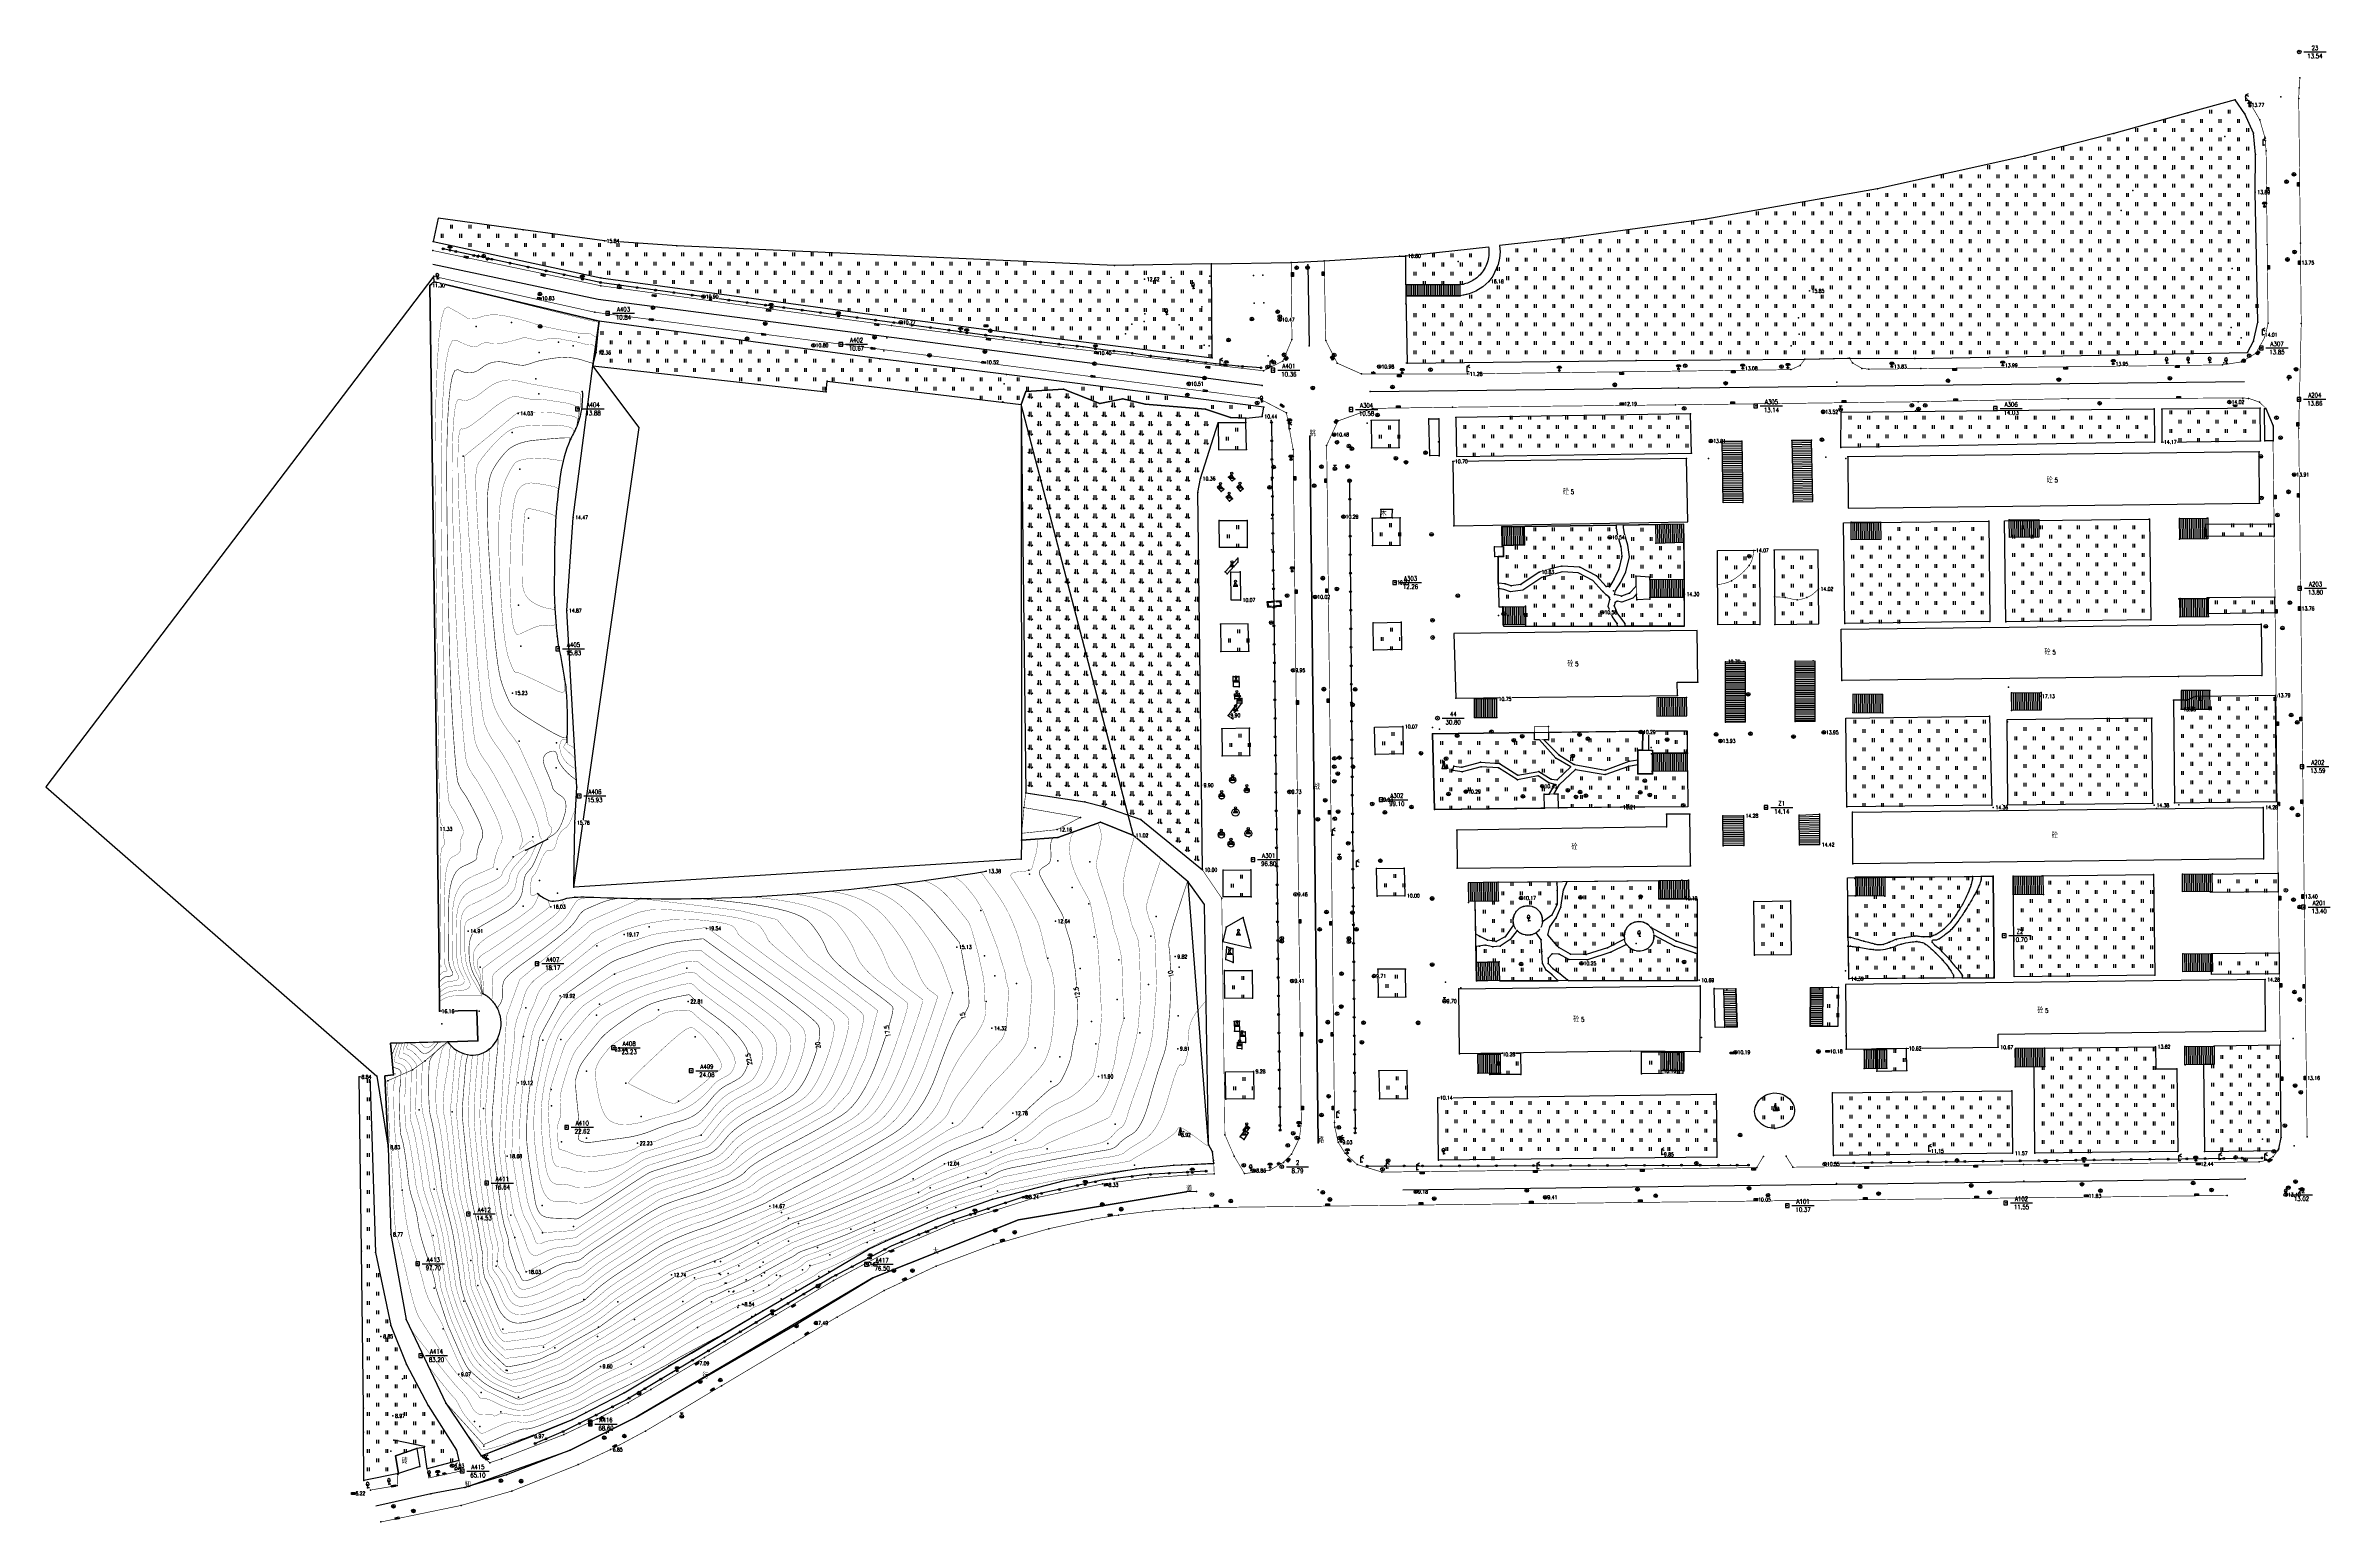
# Model space of a CAD drawing. Extents: x 871 to 1488, y 1110 to 1509.
import ezdxf
from ezdxf.enums import TextEntityAlignment as Align

# ---------------------------------------------------------------- set-up
doc = ezdxf.new("R2010")
doc.units = 0
doc.header["$LTSCALE"] = 0.5
doc.header["$PDSIZE"] = 0.2
doc.linetypes.add('X16', pattern=[4.5, 3.5, -1])
doc.linetypes.add('X3', pattern=[5, 4, -1])
doc.layers.get('0').update_dxf_attribs({"linetype": 'CONTINUOUS'})
doc.layers.add('ASSIST', color=7, linetype='CONTINUOUS', plot=False)
for name, color, linetype in [('COMPONENT', 4, 'CONTINUOUS'), ('DGX', 2, 'CONTINUOUS'), ('DLDW', 11, 'CONTINUOUS'), ('DLSS', 4, 'CONTINUOUS'), ('DMTZ', 3, 'CONTINUOUS'), ('GCD', 1, 'CONTINUOUS'), ('GXYZ', 2, 'CONTINUOUS'), ('JMD', 6, 'CONTINUOUS'), ('KZD', 1, 'CONTINUOUS'), ('SXSS', 5, 'CONTINUOUS'), ('ZBTZ', 3, 'CONTINUOUS'), ('ZDH', 1, 'CONTINUOUS')]:
    doc.layers.add(name, color=color, linetype=linetype)
doc.styles.add('HZ', font='rs.shx', dxfattribs={"width": 0.8, "bigfont": 'hztxt.shx'})
doc.linetypes.add('10421', pattern='A,2,[150,AAA.SHX,S=0.5,R=0,X=0,Y=0.5],1e-11', length=2)
doc.linetypes.add('10422', pattern='A,0.75,[150,AAA.SHX,S=0.5,R=0,X=0,Y=0.5],1.5,[177,AAA.SHX,S=1,R=0,X=0,Y=0.4],0.75', length=3)
doc.linetypes.add('1161', pattern='A,0,[149,AAA.SHX,S=0.15,R=0,X=0,Y=0],-1.6', length=1.6)
doc.linetypes.add('443', pattern='A,5,[169,AAA.SHX,S=0.83,R=0,X=0,Y=0],5', length=10)
doc.linetypes.add('7341', pattern='A,1e-10,[170,AAA.SHX,S=1,R=0,X=0,Y=0],2', length=2)
doc.linetypes.add('7343', pattern='A,1e-10,[171,AAA.SHX,S=1,R=0,X=0,Y=0],2', length=2)

# ---------------------------------------------------------------- blocks, each defined once
blk = doc.blocks.new('gc097')
for p, q in [((-0.7, 2), (-0.7, 2.3)), ((-0.7, 2.3), (0.7, 2.3)), ((0, 0.5), (0, 2.3)), ((0.7, 2.3), (0.7, 2))]:
    blk.add_line(p, q)
for centre, radius in [((-0.7, 1.6), 0.4), ((0, 0), 0.5), ((0.7, 1.6), 0.4)]:
    blk.add_circle(centre, radius)
blk = doc.blocks.new('gc143')
for p, q in [((0, 1), (0, 2)), ((0, 1), (0, 0)), ((1, 0), (0, 0))]:
    blk.add_line(p, q)
for centre, start, end in [((0.225, 2), 102.680383, 257.319617), ((-0.225, 2), 282.680383, 77.319617)]:
    blk.add_arc(centre, 1.025, start, end)
blk = doc.blocks.new('gcbj0612')
for p, q in [((-0.7, 0.3), (0.2, 0.5)), ((-0.6, -0.3), (0.3, -0.1))]:
    blk.add_line(p, q)
at = {"flags": 128}
for points in [[(-0.7, 0.3), (-0.8, 0.2), (-0.8, 0.2), (-0.8, 0.2), (-0.8, 0.2), (-0.8, 0.1), (-0.8, 0), (-0.8, 0), (-0.8, -0.1), (-0.8, -0.1), (-0.8, -0.2), (-0.8, -0.2), (-0.7, -0.3), (-0.7, -0.3), (-0.7, -0.3), (-0.6, -0.3), (-0.6, -0.3), (-0.6, -0.3), (-0.5, -0.3), (-0.5, -0.3), (-0.5, -0.3), (-0.5, -0.2), (-0.5, -0.2), (-0.5, -0.1), (-0.5, 0), (-0.5, 0), (-0.5, 0.1), (-0.5, 0.1), (-0.6, 0.2), (-0.6, 0.2), (-0.6, 0.2), (-0.7, 0.3), (-0.7, 0.3)], [(-0.7, 0.2), (-0.7, 0.2), (-0.7, 0.1), (-0.8, 0), (-0.7, -0.1), (-0.7, -0.2), (-0.7, -0.2), (-0.6, -0.3), (-0.6, -0.3), (-0.6, -0.2), (-0.6, -0.2), (-0.6, -0.1), (-0.6, 0), (-0.6, 0.1), (-0.7, 0.1), (-0.7, 0.2)]]:
    blk.add_lwpolyline(points, close=True, dxfattribs=at)
blk.add_lwpolyline([(0.3, -0.1), (0.3, -0.1), (0.4, -0.1), (0.4, 0), (0.4, 0), (0.4, 0.1), (0.4, 0.1), (0.4, 0.2), (0.4, 0.2), (0.4, 0.3), (0.4, 0.3), (0.3, 0.4), (0.3, 0.4), (0.3, 0.5), (0.2, 0.5), (0.2, 0.5), (0.2, 0.5), (0.1, 0.5)], dxfattribs=at)
at = {"extrusion": (0, 0, -1), "flags": 128}
blk.add_lwpolyline([(-0.4, 0.3), (-0.5, 0.3), (-0.6, 0.3), (-0.7, 0.3), (-0.8, 0.2), (-0.8, 0.1), (-0.8, 0), (-0.8, -0.1), (-0.8, -0.1), (-0.7, -0.1), (-0.6, -0.1), (-0.6, -0.1), (-0.6, 0), (-0.6, 0), (-0.6, 0), (-0.7, 0), (-0.7, 0), (-0.8, 0), (-0.8, 0), (-0.9, -0.1), (-0.9, -0.2), (-0.9, -0.3), (-0.9, -0.4)], dxfattribs=at)
blk.add_lwpolyline([(-0.1, -0.2), (-0.2, -0.5), (0.1, -0.5)], close=True)
blk = doc.blocks.new('gc052')
for p, q in [((0, 3), (1.4, 3.8)), ((0, 3), (1.4, 2.2)), ((0, 0), (0, 3)), ((1, 0), (0, 0))]:
    blk.add_line(p, q)
blk = doc.blocks.new('*U25')
at = {"linetype": 'Continuous'}
for points in [[(1.3, 1.3), (2, 0), (1, 4)], [(1.3, 1.3), (1, 4), (1, 0)], [(1.3, 1.3), (1, 0), (2, 0)]]:
    blk.add_solid(points, dxfattribs=at)
blk = doc.blocks.new('*U24')
at = {"linetype": 'Continuous'}
for points in [[(2.7, 0.7), (2.5, 2), (2.5, 0)], [(2.7, 0.7), (3, 0), (2.5, 2)], [(2.7, 0.7), (2.5, 0), (3, 0)]]:
    blk.add_solid(points, dxfattribs=at)
blk = doc.blocks.new('gc021')
for p, q in [((2, 0), (1, 4)), ((1, 4), (1, 0)), ((1, 0), (2, 0)), ((2.5, 0), (2.5, 2)), ((2.5, 2), (3, 0)), ((3, 0), (2.5, 0))]:
    blk.add_line(p, q)
for points in [[(0, 0), (1, 4)], [(0, 0), (1, 0)], [(1, 4), (1, 0), (2, 0)], [(2.5, 2), (2, 0), (2.5, 0)]]:
    blk.add_lwpolyline(points)
at = {"linetype": 'Continuous'}
for name in ['*U25', '*U24']:
    blk.add_blockref(name, (0, 0), dxfattribs=at)
blk = doc.blocks.new('gc133')
for p, q in [((-1, 0), (1, 0)), ((-0.8, 2), (0.8, 2)), ((0, 1), (0, 2))]:
    blk.add_line(p, q)
blk.add_circle((0, 0), 1)
blk = doc.blocks.new('gc042')
blk.add_line((-1, 0), (1, 0))
blk.add_circle((0, 0), 1)
blk = doc.blocks.new('gc041')
for p, q in [((-1, 0.5), (1, 0.5)), ((-1, -0.5), (-1, 0.5)), ((-0.33, 0.5), (-0.33, -0.5)), ((0.33, 0.5), (0.33, -0.5)), ((1, 0.5), (1, -0.5)), ((1, -0.5), (-1, -0.5))]:
    blk.add_line(p, q)
blk = doc.blocks.new('gc043')
for p, q in [((-1, 0), (1, 0)), ((0, -1), (0, 1))]:
    blk.add_line(p, q)
blk.add_circle((0, 0), 1)
blk = doc.blocks.new('gc050')
for p, q in [((-0.3, 0), (0.1, 0.7)), ((-0.3, 0), (0.3, 0)), ((0.3, 0), (-0.1, -0.7))]:
    blk.add_line(p, q)
blk.add_circle((0, 0), 1)
blk = doc.blocks.new('gc188')
blk.add_circle((0, 0), 1)
blk = doc.blocks.new('gc170')
at = {"linetype": 'Continuous'}
blk.add_circle((0, 0), 0.5, dxfattribs=at)
blk = doc.blocks.new('GC200')
at = {"linetype": 'Continuous', "const_width": 0.2, "flags": 128}
blk.add_lwpolyline([(-0.1, 0, 1), (0.1, 0, 1)], format="xyb", close=True, dxfattribs=at)
blk = doc.blocks.new('gc261')
blk.add_lwpolyline([(-1, -1), (1, -1), (1, 1), (-1, 1)], close=True)
blk.add_point((0, 0))
blk = doc.blocks.new('gc257')
blk.add_circle((0, 0), 1)
blk.add_point((0, 0))
blk = doc.blocks.new('gc323')
at = {"flags": 128}
for points in [[(-0.5, 0), (-0.5, 2)], [(0.5, 0), (0.5, 2)]]:
    blk.add_lwpolyline(points, dxfattribs=at)
blk = doc.blocks.new('gc212')
for p, q in [((-0.5, 0), (-1.3, 0.6)), ((-0.5, 0), (-0.5, 2.5)), ((0.5, 0), (0.5, 2.5)), ((0.5, 0), (1.3, 0.6))]:
    blk.add_line(p, q)
blk = doc.blocks.new('*U35')
at = {"linetype": 'Continuous'}
for points in [[(0, 0.3), (0.8, 0.6), (-0.8, 0.6)], [(0, 0.3), (-0.8, 0.6), (-0.8, 0)], [(0, 0.3), (-0.8, 0), (0.8, 0)], [(0, 0.3), (0.8, 0), (0.8, 0.6)]]:
    blk.add_solid(points, dxfattribs=at)
blk = doc.blocks.new('gc107')
for points in [[(-1.3, 0), (-0.8, 0), (0.8, 0), (1.3, 0)], [(-0.8, 0), (-0.8, 0.6), (0.8, 0.6), (0.8, 0)], [(-0.55, 0.6), (-0.2, 2)], [(0.55, 0.6), (0.2, 2)]]:
    blk.add_lwpolyline(points)
blk.add_circle((0, 2.55), 0.55)
at = {"linetype": 'Continuous'}
blk.add_blockref('*U35', (0, 0), dxfattribs=at)

msp = doc.modelspace()

# ---------------------------------------------------------------- linework, layer by layer
at = {"linetype": 'Continuous'}
for p, q in [((1216.24, 1450.65, 10.31), (1236.6, 1451.95, 10.76)), ((1236.6, 1451.95, 10.76), (1238.33, 1451.95, 10.76)), ((1020.01, 1440.18), (975.39, 1449.69)), ((1185.83, 1449.9, 10.7), (1207.32, 1450.23, 10.33)), ((1207.32, 1450.23, 10.33), (1216.24, 1450.65, 10.31)), ((1211.85, 1449.62, 10.38), (1212.14, 1427.7, 10.44)), ((1199.52, 1417, 10.38), (1020.01, 1440.18)), ((1238.68, 1422.98, 11.09), (1238.35, 1422.98, 11.09)), ((1228.66, 1415.36, 10.81), (1464.96, 1418.07)), ((1214.6, 1212.3, 9.02), (1212.36, 1403.27, 10.34)), ((1263.3, 1363.59, 10.44), (1263.34, 1362.08, 10.45)), ((1313.62, 1351.97), (1297.46, 1351.97)), ((1178.94, 1199.1, 8.56), (1133.64, 1191.53, 7.72)), ((1181.76, 1199.18, 8.61), (1178.94, 1199.1, 8.56)), ((1133.64, 1191.53, 7.72), (1094.29, 1175.84, 7.72)), ((1094.29, 1175.84, 7.72), (1030.35, 1138.24, 7.03)), ((1030.35, 1138.24, 7.03), (1012.44, 1129.25, 6.86)), ((1012.44, 1129.25, 6.86), (995.32, 1122.63, 6.71)), ((974.8, 1117.51, 6.44), (959.98, 1114.17)), ((984.03, 1119.17, 6.58), (974.8, 1117.51, 6.44)), ((995.32, 1122.63, 6.71), (984.03, 1119.17, 6.58))]:
    msp.add_line(p, q, dxfattribs=at)
at = {"linetype": 'Continuous', "flags": 128}
for points, elevation in [([(960.2, 1230.37), (963.26, 1211.14), (962.42, 1230.47), (964.74, 1230.67), (963.97, 1239.28), (987.56, 1239.88), (987.3, 1248.09), (977.14, 1247.88), (977.08, 1260.36), (976.67, 1293.43), (976.62, 1297.17), (974.6, 1444.02), (975.76, 1445.02), (975.6, 1446.48), (870.75, 1308.55)], 8.89), ([(1264.73, 1370.76), (1263.21, 1370.72), (1262.32, 1370.73), (1262.29, 1373.41), (1264.7, 1373.44)], 10.43), ([(1304.94, 1312), (1301, 1312.02), (1300.99, 1318.43), (1304.93, 1318.44)], 10.54)]:
    msp.add_lwpolyline(points, close=True, dxfattribs=dict(at, elevation=elevation))
for points in [[(1126.6, 1197.08), (1146.07, 1202.15), (1165.39, 1205.31), (1167.67, 1205.55), (1175.57, 1206.29), (1177.79, 1206.36), (1186.4, 1206.88), (1186.37, 1207.55), (1186.08, 1209.89), (1184.97, 1211.9), (1179.46, 1282.83), (1164.7, 1295.4), (1155.82, 1299.01), (1144.22, 1294.88), (1134.46, 1294.15), (1134.38, 1289.02), (1013.46, 1281.42), (1031.14, 1405.64), (1018.61, 1422.27), (1019.5, 1425.87), (1020.28, 1434.36), (1018.85, 1434.63), (975.76, 1445.02), (975.76, 1445.02), (974.6, 1444.02), (976.62, 1297.17), (976.67, 1293.43), (977.08, 1260.36), (977.14, 1247.88), (987.3, 1248.09), (987.56, 1239.88), (979.37, 1239.67), (963.97, 1239.28), (964.74, 1230.67), (962.42, 1230.47), (963.26, 1211.14), (964.03, 1187.56), (968.13, 1164.6), (978.89, 1142.02), (988.43, 1127.79), (1002.17, 1133.06), (1013.14, 1137.6), (1027.1, 1144.74), (1039.66, 1152.3), (1064.52, 1166.98), (1082.55, 1177.4), (1093.08, 1183.61), (1097.73, 1185.74), (1111.75, 1191.85)], [(1134.33, 1411.85), (1134.46, 1294.15), (1144.22, 1294.88), (1155.82, 1299.01), (1164.7, 1295.4)], [(1313.41, 1379.5), (1264.3, 1378.8), (1264.38, 1373.44), (1264.7, 1373.44), (1264.73, 1370.76), (1263.22, 1370.74), (1263.3, 1363.59), (1263.34, 1362.08), (1263.46, 1357.16), (1264.55, 1357.19), (1264.68, 1351.97), (1270.78, 1351.97), (1295.48, 1351.95), (1297.46, 1351.97), (1313.62, 1351.97), (1313.41, 1379.5)]]:
    msp.add_lwpolyline(points, close=True, dxfattribs=at)
for points, elevation in [([(1313.62, 1359.79), (1313.41, 1379.5)], 10.68), ([(979.37, 1239.67), (987.56, 1239.88), (987.3, 1248.09), (977.14, 1247.88)], 13.24)]:
    msp.add_lwpolyline(points, dxfattribs=dict(at, elevation=elevation))
at = {"layer": 'ASSIST', "linetype": 'Continuous'}
for p, q in [((1202, 1407.02, 10.46), (1204.31, 1215.76, 9.16)), ((1223.11, 1391.25, 10.41), (1224.61, 1215, 9.19))]:
    msp.add_line(p, q, dxfattribs=at)
at = {"layer": 'ASSIST', "linetype": 'Continuous', "elevation": 10.55, "flags": 128}
msp.add_lwpolyline([(1199.17, 1421.73), (1193.09, 1422.21), (1186.99, 1422.82), (1181.06, 1423.52), (1175.05, 1424.23), (1168.88, 1425.02), (1163.02, 1425.88), (1157.04, 1426.57), (1151.1, 1427.42), (1145.15, 1428.09), (1138.35, 1428.85), (1131.57, 1429.77), (1125.13, 1430.53), (1021.07, 1444.73), (978.18, 1453.89)], dxfattribs=at)
at = {"layer": 'ASSIST', "linetype": 'Continuous', "flags": 128}
for points in [[(1238.35, 1441.23), (1252.95, 1441.23), (1252.95, 1444.18), (1238.35, 1444.18)], [(1329.13, 1401.9), (1329.33, 1385.37), (1324.04, 1385.31), (1323.83, 1401.84)], [(1342.65, 1402.09), (1343.01, 1385.53), (1348.31, 1385.65), (1347.95, 1402.2)], [(1264.29, 1378.8), (1270.3, 1378.9), (1270.39, 1373.9), (1264.38, 1373.77)], [(1313.41, 1379.5), (1305.75, 1379.32), (1305.87, 1374.41), (1313.53, 1374.6)], [(1447.38, 1381.04), (1454.99, 1381.13), (1455.06, 1375.59), (1447.46, 1375.49)], [(1304.26, 1359.69), (1313.62, 1359.79), (1313.57, 1364.58), (1304.2, 1364.48)], [(1447.45, 1354.51), (1455.25, 1354.57), (1455.22, 1359.36), (1447.42, 1359.31)], [(1264.55, 1357.19), (1270.62, 1357.24), (1270.66, 1352.39), (1264.58, 1352.35)], [(1324.73, 1325.99), (1324.72, 1342.32), (1329.99, 1342.32), (1330.01, 1326)], [(1343.55, 1326.22), (1343.52, 1342.53), (1348.8, 1342.54), (1348.83, 1326.23)], [(1359.1, 1328.58), (1367.18, 1328.5), (1367.22, 1333.49), (1359.14, 1333.56)], [(1402.01, 1333.93), (1409.96, 1334.02), (1410.02, 1329.24), (1402.07, 1329.14)], [(1447.83, 1329.5), (1455.62, 1329.56), (1455.58, 1334.57), (1447.79, 1334.52)], [(1256.83, 1327.25), (1262.86, 1327.25), (1262.86, 1332.27), (1256.83, 1332.27)], [(1304.9, 1312.8), (1314.45, 1312.84), (1314.43, 1317.65), (1304.88, 1317.61)], [(1324.08, 1292.6), (1323.97, 1300.67), (1329.51, 1300.72), (1329.62, 1292.67)], [(1344.67, 1292.89), (1344.56, 1300.9), (1350.07, 1301.11), (1350.11, 1292.94)], [(1359.88, 1279.04), (1367.88, 1279.14), (1367.82, 1284.21), (1359.82, 1284.12)], [(1402.39, 1284.36), (1410.41, 1284.49), (1410.49, 1279.47), (1402.47, 1279.34)], [(1255.22, 1277.61), (1263.35, 1277.75), (1263.27, 1282.74), (1255.14, 1282.6)], [(1314.77, 1278.33), (1306.69, 1278.24), (1306.64, 1283.26), (1314.72, 1283.35)], [(1257.43, 1256.14), (1263.59, 1256.3), (1263.46, 1261.24), (1257.3, 1261.09)], [(1327.81, 1243.66), (1327.51, 1253.94), (1324.16, 1253.84), (1324.46, 1243.56)], [(1347.59, 1243.86), (1347.64, 1254.18), (1350.95, 1254.16), (1350.91, 1243.85)], [(1257.74, 1231.17), (1263.92, 1231.21), (1263.89, 1236.22), (1257.71, 1236.18)], [(1313.41, 1231.83), (1307.33, 1231.75), (1307.33, 1236.82), (1313.46, 1236.82)], [(1362.19, 1232.44), (1368.32, 1232.5), (1368.27, 1237.45), (1362.14, 1237.4)], [(1402.96, 1232.88), (1411.02, 1232.93), (1410.98, 1237.9), (1402.93, 1237.84)], [(1448.78, 1238.39), (1456.71, 1238.49), (1456.77, 1233.52), (1448.84, 1233.43)]]:
    msp.add_lwpolyline(points, close=True, dxfattribs=at)
for points, elevation in [([(1358.62, 1380.02), (1366.57, 1380.12), (1366.63, 1375.33), (1358.68, 1375.24)], -0.14), ([(1401.37, 1380.69), (1409.32, 1380.78), (1409.38, 1375.99), (1401.43, 1375.9)], -0.16), ([(1306.16, 1327.62), (1314.24, 1327.72), (1314.18, 1332.7), (1306.1, 1332.61)], 14.31), ([(1448.15, 1284.92), (1456.1, 1285.01), (1456.16, 1280.23), (1448.21, 1280.13)], -0.06), ([(1448.27, 1263.36), (1456.22, 1263.45), (1456.28, 1258.67), (1448.32, 1258.57)], -0.07)]:
    msp.add_lwpolyline(points, close=True, dxfattribs=dict(at, elevation=elevation))
for points in [[(1184.31, 1204.68), (1168.44, 1203.76), (1156.18, 1202.2), (1134.58, 1197.54), (1116.77, 1191.72), (1099.19, 1184.42), (1083.28, 1176.01), (1040.02, 1150.26), (1027.52, 1142.81), (1010.63, 1134.32), (1003.01, 1131.1)], [(1227.83, 1206.05), (1330.88, 1206.33)], [(1354.34, 1206.86), (1469.67, 1208.24)]]:
    msp.add_lwpolyline(points, dxfattribs=at)
at = {"layer": 'DGX', "linetype": 'Continuous', "const_width": 0.075, "flags": 128}
for points, elevation in [([(1020.24, 1434.01), (1020.21, 1434.03), (1020.1, 1434.1), (1020.05, 1434.1), (1019.99, 1434.1), (1019.91, 1434.11), (1019.82, 1434.13), (1019.71, 1434.15), (1019.58, 1434.17), (1019.44, 1434.2), (1019.28, 1434.24), (1019.12, 1434.27), (1018.97, 1434.3), (1018.83, 1434.33), (1018.69, 1434.36), (1018.57, 1434.39), (1018.45, 1434.41), (1018.34, 1434.43), (1018.25, 1434.45), (1018.16, 1434.47), (1018.07, 1434.48), (1018, 1434.5), (1017.94, 1434.51), (1017.88, 1434.53), (1017.83, 1434.54), (1017.8, 1434.55), (1017.76, 1434.56), (1017.14, 1434.72), (1015.3, 1435.18), (1012.26, 1435.94), (1008.02, 1437), (1002.57, 1438.36), (995.92, 1440.02), (988.06, 1441.98), (978.99, 1444.24)], 11), ([(1019.66, 1429.84), (1019.36, 1430.09), (1017.92, 1430.99), (1017.44, 1430.96), (1017.01, 1430.95), (1016.65, 1430.93), (1016.35, 1430.92), (1016.1, 1430.92), (1015.92, 1430.91), (1015.79, 1430.91), (1015.73, 1430.92), (1015.61, 1430.94), (1015.33, 1431), (1014.88, 1431.08), (1014.26, 1431.2), (1013.48, 1431.34), (1012.53, 1431.52), (1011.41, 1431.73), (1010.13, 1431.96), (1008.82, 1432.21), (1007.64, 1432.45), (1006.58, 1432.67), (1005.65, 1432.87), (1004.84, 1433.07), (1004.15, 1433.25), (1003.59, 1433.42), (1003.15, 1433.57), (1002.72, 1433.73), (1002.18, 1433.91), (1001.53, 1434.11), (1000.77, 1434.33), (999.9, 1434.57), (998.92, 1434.83), (997.83, 1435.11), (996.63, 1435.42), (995.41, 1435.69), (994.25, 1435.9), (993.15, 1436.03), (992.11, 1436.08), (991.14, 1436.07), (990.22, 1435.98), (989.37, 1435.82), (988.58, 1435.59), (987.86, 1435.35), (987.2, 1435.16), (986.6, 1435.03), (986.07, 1434.96), (985.61, 1434.94), (985.21, 1434.98), (984.88, 1435.07), (984.61, 1435.22), (984.32, 1435.42), (983.93, 1435.68), (983.44, 1435.98), (982.85, 1436.33), (982.16, 1436.73), (981.36, 1437.17), (980.47, 1437.67), (979.47, 1438.22), (978.5, 1437.69), (977.69, 1434.94), (977.04, 1429.99), (976.55, 1422.83), (976.22, 1413.45), (976.05, 1401.87), (976.03, 1388.08), (976.17, 1372.07), (976.39, 1356), (976.57, 1342), (976.74, 1330.06), (976.88, 1320.19), (977, 1312.39), (977.09, 1306.66), (977.16, 1303), (977.21, 1301.41), (977.24, 1300.88), (977.28, 1300.42), (977.31, 1300.02), (977.33, 1299.69), (977.36, 1299.41), (977.38, 1299.2), (977.41, 1299.06), (977.43, 1298.97), (977.45, 1298.92), (977.47, 1298.87), (977.49, 1298.82), (977.52, 1298.77), (977.55, 1298.72), (977.57, 1298.68), (977.61, 1298.63), (977.64, 1298.59), (977.68, 1298.53), (977.72, 1298.46), (977.77, 1298.38), (977.83, 1298.28), (977.9, 1298.16), (977.97, 1298.03), (978.04, 1297.88), (978.13, 1297.71), (978.21, 1297.54), (978.28, 1297.39), (978.33, 1297.25), (978.36, 1297.13), (978.39, 1297.02), (978.39, 1296.93), (978.39, 1296.85), (978.36, 1296.79), (978.33, 1296.74), (978.31, 1296.68), (978.28, 1296.63), (978.26, 1296.57), (978.24, 1296.52), (978.22, 1296.46), (978.21, 1296.41), (978.2, 1296.35), (978.19, 1296.27), (978.19, 1296.14), (978.2, 1295.97), (978.23, 1295.74), (978.26, 1295.46), (978.3, 1295.14), (978.35, 1294.76), (978.41, 1294.34), (978.46, 1293.91), (978.47, 1293.53), (978.46, 1293.2), (978.41, 1292.91), (978.34, 1292.67), (978.23, 1292.48), (978.09, 1292.33), (977.93, 1292.23), (977.75, 1291.92), (977.61, 1291.13), (977.5, 1289.86), (977.41, 1288.12), (977.35, 1285.9), (977.32, 1283.2), (977.31, 1280.03), (977.34, 1276.38), (977.37, 1272.73), (977.4, 1269.56), (977.43, 1266.87), (977.45, 1264.66), (977.46, 1262.92), (977.48, 1261.66), (977.48, 1260.89), (977.49, 1260.58), (977.49, 1260.52), (977.49, 1260.46), (977.51, 1260.4), (977.52, 1260.34), (977.54, 1260.28), (977.56, 1260.23), (977.59, 1260.17), (977.62, 1260.11), (977.65, 1260.06), (977.66, 1260.01), (977.66, 1259.97), (977.64, 1259.94), (977.61, 1259.92), (977.56, 1259.9), (977.5, 1259.89), (977.42, 1259.88), (977.26, 1259.7), (977.09, 1259.41)], 11.5), ([(977.1, 1257.41), (977.49, 1257.95), (977.97, 1258.43), (978.33, 1258.6), (978.62, 1258.61), (978.85, 1258.65), (979.02, 1258.72), (979.14, 1258.81), (979.21, 1258.93), (979.22, 1259.07), (979.17, 1259.24), (979.08, 1259.44), (978.96, 1259.65), (978.86, 1259.86), (978.77, 1260.08), (978.7, 1260.3), (978.65, 1260.52), (978.61, 1260.74), (978.59, 1260.97), (978.58, 1261.19), (978.58, 1261.62), (978.57, 1262.42), (978.56, 1263.62), (978.55, 1265.2), (978.53, 1267.16), (978.5, 1269.52), (978.48, 1272.25), (978.45, 1275.38), (978.46, 1278.5), (978.54, 1281.24), (978.7, 1283.6), (978.94, 1285.57), (979.26, 1287.16), (979.65, 1288.36), (980.12, 1289.18), (980.67, 1289.62), (981.22, 1289.87), (981.69, 1290.12), (982.08, 1290.39), (982.39, 1290.66), (982.62, 1290.94), (982.78, 1291.23), (982.85, 1291.52), (982.85, 1291.83), (982.81, 1292.13), (982.78, 1292.43), (982.76, 1292.71), (982.76, 1292.97), (982.76, 1293.23), (982.78, 1293.48), (982.81, 1293.71), (982.85, 1293.93), (982.9, 1294.15), (982.96, 1294.36), (983.03, 1294.58), (983.11, 1294.8), (983.2, 1295.01), (983.29, 1295.23), (983.4, 1295.45), (983.51, 1295.67), (983.6, 1295.92), (983.63, 1296.23), (983.61, 1296.59), (983.52, 1297.02), (983.38, 1297.5), (983.17, 1298.05), (982.91, 1298.65), (982.59, 1299.31), (982.25, 1299.97), (981.94, 1300.56), (981.66, 1301.09), (981.41, 1301.56), (981.18, 1301.96), (980.97, 1302.29), (980.8, 1302.57), (980.65, 1302.77), (980.52, 1302.95), (980.39, 1303.13), (980.28, 1303.32), (980.17, 1303.51), (980.07, 1303.7), (979.97, 1303.9), (979.89, 1304.1), (979.81, 1304.3), (979.73, 1304.63), (979.64, 1305.21), (979.54, 1306.05), (979.44, 1307.13), (979.33, 1308.46), (979.21, 1310.04), (979.08, 1311.88), (978.95, 1313.96), (978.8, 1316.88), (978.66, 1321.23), (978.5, 1327.01), (978.35, 1334.22), (978.19, 1342.85), (978.02, 1352.91), (977.85, 1364.4), (977.68, 1377.32), (977.58, 1390.06), (977.66, 1401.02), (977.91, 1410.19), (978.32, 1417.57), (978.91, 1423.17), (979.67, 1426.99), (980.6, 1429.02), (981.7, 1429.26), (982.83, 1428.68), (983.85, 1428.2), (984.76, 1427.84), (985.57, 1427.6), (986.27, 1427.47), (986.86, 1427.45), (987.35, 1427.55), (987.72, 1427.76), (988.05, 1428.01), (988.4, 1428.21), (988.76, 1428.37), (989.15, 1428.47), (989.54, 1428.53), (989.96, 1428.54), (990.39, 1428.51), (990.83, 1428.43), (991.3, 1428.34), (991.81, 1428.29), (992.36, 1428.28), (992.94, 1428.3), (993.56, 1428.35), (994.21, 1428.44), (994.9, 1428.57), (995.63, 1428.73), (996.34, 1428.91), (996.98, 1429.07), (997.56, 1429.22), (998.07, 1429.35), (998.51, 1429.48), (998.88, 1429.59), (999.19, 1429.68), (999.43, 1429.77), (999.66, 1429.84), (999.92, 1429.87), (1000.21, 1429.88), (1000.54, 1429.86), (1000.91, 1429.81), (1001.32, 1429.74), (1001.75, 1429.63), (1002.23, 1429.5), (1002.72, 1429.37), (1003.2, 1429.28), (1003.68, 1429.22), (1004.16, 1429.2), (1004.63, 1429.21), (1005.09, 1429.26), (1005.55, 1429.35), (1006.01, 1429.47), (1006.46, 1429.59), (1006.91, 1429.68), (1007.36, 1429.75), (1007.8, 1429.78), (1008.25, 1429.78), (1008.69, 1429.76), (1009.14, 1429.7), (1009.58, 1429.62), (1010.02, 1429.52), (1010.44, 1429.43), (1010.85, 1429.35), (1011.24, 1429.27), (1011.62, 1429.2), (1011.99, 1429.14), (1012.34, 1429.09), (1012.68, 1429.04), (1013.02, 1428.99), (1013.37, 1428.93), (1013.72, 1428.86), (1014.08, 1428.79), (1014.45, 1428.71), (1014.83, 1428.61), (1015.21, 1428.51), (1015.6, 1428.4), (1015.99, 1428.29), (1016.37, 1428.2), (1016.74, 1428.13), (1017.1, 1428.07), (1017.45, 1428.03), (1017.79, 1428.01), (1018.12, 1428), (1018.44, 1428), (1019.22, 1427.55), (1019.33, 1427.46)], 12), ([(977.11, 1254.22), (977.78, 1254.91), (978.59, 1255.53), (979.38, 1255.9), (980.16, 1256.02), (980.86, 1256.06), (981.42, 1256.16), (981.85, 1256.32), (982.14, 1256.55), (982.31, 1256.84), (982.34, 1257.19), (982.23, 1257.61), (981.99, 1258.1), (981.7, 1258.62), (981.46, 1259.14), (981.25, 1259.67), (981.07, 1260.21), (980.94, 1260.75), (980.84, 1261.3), (980.78, 1261.85), (980.76, 1262.41), (980.76, 1263.08), (980.76, 1263.94), (980.75, 1265.01), (980.74, 1266.28), (980.73, 1267.75), (980.71, 1269.42), (980.69, 1271.3), (980.67, 1273.37), (980.74, 1275.45), (980.99, 1277.33), (981.41, 1279), (982.01, 1280.48), (982.78, 1281.76), (983.73, 1282.83), (984.86, 1283.71), (986.17, 1284.39), (987.47, 1284.93), (988.6, 1285.4), (989.56, 1285.81), (990.34, 1286.15), (990.95, 1286.42), (991.38, 1286.62), (991.64, 1286.75), (991.72, 1286.82), (991.73, 1286.88), (991.74, 1287), (991.78, 1287.19), (991.82, 1287.45), (991.89, 1287.76), (991.96, 1288.14), (992.06, 1288.58), (992.16, 1289.09), (992.29, 1289.63), (992.44, 1290.17), (992.61, 1290.71), (992.81, 1291.25), (993.02, 1291.79), (993.26, 1292.34), (993.53, 1292.88), (993.81, 1293.43), (994.04, 1294.05), (994.11, 1294.82), (994.05, 1295.73), (993.83, 1296.79), (993.47, 1298), (992.96, 1299.36), (992.31, 1300.86), (991.51, 1302.51), (990.67, 1304.15), (989.9, 1305.63), (989.19, 1306.95), (988.56, 1308.11), (987.98, 1309.11), (987.48, 1309.95), (987.04, 1310.63), (986.67, 1311.15), (986.34, 1311.59), (986.03, 1312.05), (985.74, 1312.51), (985.47, 1312.98), (985.21, 1313.46), (984.98, 1313.95), (984.76, 1314.45), (984.57, 1314.96), (984.37, 1315.79), (984.15, 1317.24), (983.91, 1319.31), (983.65, 1322.01), (983.38, 1325.34), (983.08, 1329.28), (982.76, 1333.86), (982.42, 1339.05), (982.09, 1344.64), (981.79, 1350.37), (981.52, 1356.24), (981.29, 1362.26), (981.08, 1368.43), (980.92, 1374.74), (980.78, 1381.2), (980.68, 1387.81), (980.63, 1394.06), (980.67, 1399.42), (980.79, 1403.92), (980.99, 1407.54), (981.28, 1410.28), (981.65, 1412.15), (982.11, 1413.15), (982.65, 1413.27), (983.26, 1413.03), (983.93, 1412.94), (984.67, 1413.01), (985.47, 1413.23), (986.33, 1413.6), (987.26, 1414.13), (988.25, 1414.81), (989.3, 1415.64), (990.39, 1416.48), (991.48, 1417.17), (992.57, 1417.72), (993.66, 1418.12), (994.75, 1418.37), (995.85, 1418.48), (996.95, 1418.45), (998.04, 1418.27), (999.08, 1418.03), (1000, 1417.82), (1000.8, 1417.64), (1001.48, 1417.49), (1002.04, 1417.37), (1002.48, 1417.28), (1002.8, 1417.22), (1002.99, 1417.19), (1003.2, 1417.16), (1003.54, 1417.1), (1004.02, 1417.02), (1004.63, 1416.91), (1005.38, 1416.77), (1006.27, 1416.61), (1007.3, 1416.41), (1008.46, 1416.19), (1009.63, 1415.97), (1010.68, 1415.78), (1011.62, 1415.61), (1012.43, 1415.46), (1013.13, 1415.33), (1013.71, 1415.23), (1014.18, 1415.15), (1014.52, 1415.1), (1014.79, 1415.02), (1015, 1414.86), (1015.17, 1414.62), (1015.3, 1414.3), (1015.37, 1413.9), (1015.4, 1413.43), (1015.38, 1412.87), (1015.31, 1412.24), (1015.23, 1411.57), (1015.14, 1410.93), (1015.06, 1410.3), (1014.97, 1409.68), (1014.89, 1409.09), (1014.82, 1408.51), (1014.74, 1407.95), (1014.67, 1407.41), (1014.59, 1406.89), (1014.55, 1406.67)], 13), ([(1002.72, 1293.29), (1002.72, 1293.3), (1002.71, 1293.42), (1002.66, 1293.54), (1002.59, 1293.67), (1002.48, 1293.81), (1002.33, 1293.92), (1002.14, 1293.94), (1001.9, 1293.89), (1001.61, 1293.76), (1001.28, 1293.56), (1000.9, 1293.27), (1000.47, 1292.91), (1000, 1292.48), (999.56, 1292.07), (999.21, 1291.79), (998.97, 1291.64), (998.83, 1291.62), (998.78, 1291.74), (998.84, 1291.98), (999, 1292.36), (999.26, 1292.86), (999.48, 1293.54), (999.52, 1294.42), (999.38, 1295.52), (999.06, 1296.82), (998.56, 1298.33), (997.88, 1300.05), (997.02, 1301.97), (995.97, 1304.11), (994.88, 1306.24), (993.88, 1308.17), (992.96, 1309.88), (992.13, 1311.39), (991.39, 1312.69), (990.73, 1313.78), (990.16, 1314.66), (989.68, 1315.34), (989.25, 1315.91), (988.85, 1316.5), (988.47, 1317.1), (988.12, 1317.71), (987.79, 1318.34), (987.48, 1318.98), (987.2, 1319.63), (986.95, 1320.29), (986.69, 1321.36), (986.41, 1323.25), (986.1, 1325.95), (985.76, 1329.46), (985.4, 1333.77), (985.01, 1338.91), (984.6, 1344.85), (984.16, 1351.6), (983.73, 1358.51), (983.35, 1364.93), (983.03, 1370.86), (982.75, 1376.28), (982.53, 1381.22), (982.36, 1385.66), (982.24, 1389.61), (982.18, 1393.06), (982.15, 1396.05), (982.17, 1398.63), (982.23, 1400.78), (982.33, 1402.52), (982.47, 1403.84), (982.64, 1404.73), (982.86, 1405.21), (983.12, 1405.27), (983.47, 1405.2), (983.97, 1405.31), (984.62, 1405.59), (985.42, 1406.04), (986.37, 1406.67), (987.46, 1407.47), (988.7, 1408.44), (990.1, 1409.58), (991.51, 1410.72), (992.8, 1411.7), (993.99, 1412.5), (995.06, 1413.14), (996.02, 1413.6), (996.87, 1413.9), (997.6, 1414.02), (998.22, 1413.97), (998.77, 1413.85), (999.27, 1413.74), (999.74, 1413.64), (1000.16, 1413.55), (1000.54, 1413.48), (1000.88, 1413.42), (1001.19, 1413.37), (1001.44, 1413.34), (1001.69, 1413.31), (1001.94, 1413.29), (1002.21, 1413.27), (1002.49, 1413.26), (1002.77, 1413.25), (1003.07, 1413.25), (1003.38, 1413.25), (1003.7, 1413.25), (1004.01, 1413.26), (1004.29, 1413.26), (1004.55, 1413.25), (1004.77, 1413.25), (1004.97, 1413.24), (1005.13, 1413.22), (1005.27, 1413.21), (1005.38, 1413.19), (1005.55, 1413.16), (1005.84, 1413.11), (1006.27, 1413.04), (1006.84, 1412.95), (1007.54, 1412.84), (1008.37, 1412.72), (1009.34, 1412.58), (1010.44, 1412.41), (1011.54, 1412.23), (1012.48, 1412), (1013.26, 1411.75), (1013.89, 1411.45), (1014.37, 1411.13), (1014.69, 1410.77), (1014.87, 1410.37), (1014.88, 1409.94), (1014.82, 1409.5), (1014.77, 1409.07), (1014.71, 1408.65), (1014.66, 1408.25), (1014.6, 1407.85), (1014.55, 1407.47), (1014.5, 1407.1), (1014.45, 1406.74), (1014.4, 1406.39), (1014.36, 1406.17)], 13.5), ([(1004.67, 1294.27), (1004.67, 1294.28), (1004.69, 1294.39), (1004.66, 1294.48), (1004.61, 1294.57), (1004.53, 1294.69), (1004.45, 1294.84), (1004.37, 1295.05), (1004.29, 1295.3), (1004.21, 1295.61), (1004.13, 1295.95), (1004.05, 1296.35), (1003.97, 1296.79), (1003.87, 1297.28), (1003.74, 1297.8), (1003.59, 1298.35), (1003.4, 1298.93), (1003.18, 1299.54), (1002.93, 1300.19), (1002.65, 1300.87), (1002.34, 1301.59), (1001.99, 1302.37), (1001.58, 1303.25), (1001.11, 1304.23), (1000.59, 1305.31), (1000.01, 1306.48), (999.38, 1307.76), (998.69, 1309.14), (997.94, 1310.62), (997.19, 1312.09), (996.46, 1313.46), (995.76, 1314.73), (995.08, 1315.9), (994.44, 1316.96), (993.83, 1317.92), (993.24, 1318.77), (992.69, 1319.53), (992.16, 1320.23), (991.67, 1320.96), (991.2, 1321.7), (990.77, 1322.45), (990.36, 1323.22), (989.99, 1324), (989.64, 1324.8), (989.33, 1325.62), (989.01, 1326.92), (988.67, 1329.2), (988.29, 1332.43), (987.88, 1336.63), (987.45, 1341.8), (986.98, 1347.93), (986.49, 1355.02), (985.96, 1363.08), (985.45, 1371.09), (985.01, 1378.04), (984.64, 1383.93), (984.34, 1388.76), (984.1, 1392.53), (983.94, 1395.23), (983.84, 1396.87), (983.8, 1397.45), (983.81, 1397.5), (983.81, 1397.55), (983.81, 1397.59), (983.82, 1397.63), (983.83, 1397.66), (983.83, 1397.69), (983.84, 1397.71), (983.85, 1397.74), (983.86, 1397.76), (983.88, 1397.79), (983.9, 1397.81), (983.92, 1397.85), (983.95, 1397.89), (983.98, 1397.93), (984.02, 1397.97), (984.06, 1398.02), (984.16, 1398.11), (984.38, 1398.3), (984.71, 1398.58), (985.15, 1398.94), (985.72, 1399.4), (986.39, 1399.95), (987.18, 1400.59), (988.09, 1401.31), (989.05, 1402.08), (989.98, 1402.84), (990.89, 1403.57), (991.78, 1404.3), (992.65, 1405.01), (993.49, 1405.71), (994.31, 1406.39), (995.11, 1407.06), (995.86, 1407.68), (996.5, 1408.22), (997.06, 1408.67), (997.52, 1409.04), (997.88, 1409.33), (998.15, 1409.53), (998.32, 1409.65), (998.4, 1409.68), (998.43, 1409.68), (998.46, 1409.67), (998.49, 1409.66), (998.51, 1409.66), (998.53, 1409.65), (998.55, 1409.65), (998.57, 1409.65), (998.58, 1409.65), (998.66, 1409.65), (998.88, 1409.65), (999.23, 1409.65), (999.71, 1409.66), (1000.33, 1409.67), (1001.09, 1409.69), (1001.98, 1409.7), (1003, 1409.72), (1004.04, 1409.73), (1004.99, 1409.74), (1005.84, 1409.73), (1006.59, 1409.71), (1007.25, 1409.67), (1007.81, 1409.63), (1008.28, 1409.57), (1008.65, 1409.51), (1008.99, 1409.43), (1009.36, 1409.35), (1009.76, 1409.28), (1010.2, 1409.2), (1010.66, 1409.12), (1011.16, 1409.04), (1011.69, 1408.95), (1012.25, 1408.87), (1012.8, 1408.78), (1013.26, 1408.67), (1013.65, 1408.54), (1013.96, 1408.4), (1014.2, 1408.23), (1014.36, 1408.05), (1014.44, 1407.86), (1014.45, 1407.65), (1014.42, 1407.43), (1014.39, 1407.21), (1014.37, 1407.01), (1014.34, 1406.81), (1014.31, 1406.61), (1014.29, 1406.42), (1014.26, 1406.24), (1014.24, 1406.06), (1014.21, 1405.89), (1014.19, 1405.76)], 14), ([(1013.45, 1404.2), (1013.48, 1404.5), (1013.43, 1404.8), (1013.3, 1405.08), (1013.07, 1405.32), (1012.76, 1405.52), (1012.35, 1405.7), (1011.86, 1405.84), (1011.32, 1405.95), (1010.77, 1406.05), (1010.2, 1406.13), (1009.63, 1406.19), (1009.04, 1406.24), (1008.44, 1406.27), (1007.83, 1406.28), (1007.2, 1406.28), (1006.55, 1406.27), (1005.87, 1406.25), (1005.15, 1406.23), (1004.39, 1406.21), (1003.6, 1406.18), (1002.77, 1406.15), (1001.9, 1406.12), (1000.99, 1406.08), (1000.1, 1406.02), (999.24, 1405.91), (998.43, 1405.74), (997.67, 1405.52), (996.95, 1405.26), (996.28, 1404.94), (995.66, 1404.57), (995.07, 1404.14), (994.51, 1403.68), (993.95, 1403.19), (993.38, 1402.67), (992.81, 1402.11), (992.24, 1401.53), (991.66, 1400.92), (991.07, 1400.27), (990.48, 1399.6), (989.92, 1398.94), (989.42, 1398.32), (988.97, 1397.76), (988.58, 1397.25), (988.25, 1396.79), (987.97, 1396.38), (987.75, 1396.02), (987.59, 1395.71), (987.46, 1395.4), (987.35, 1395.04), (987.25, 1394.63), (987.16, 1394.16), (987.09, 1393.65), (987.03, 1393.08), (986.98, 1392.47), (986.95, 1391.8), (986.96, 1390.73), (987.01, 1388.89), (987.13, 1386.3), (987.3, 1382.95), (987.53, 1378.84), (987.82, 1373.96), (988.16, 1368.33), (988.56, 1361.94), (988.99, 1355.53), (989.4, 1349.85), (989.81, 1344.89), (990.21, 1340.65), (990.6, 1337.14), (990.97, 1334.35), (991.35, 1332.29), (991.71, 1330.95), (992.08, 1329.98), (992.49, 1329.03), (992.94, 1328.1), (993.42, 1327.19), (993.94, 1326.29), (994.49, 1325.41), (995.08, 1324.56), (995.7, 1323.71), (996.31, 1322.92), (996.84, 1322.22), (997.31, 1321.59), (997.71, 1321.05), (998.04, 1320.59), (998.3, 1320.21), (998.49, 1319.92), (998.61, 1319.7), (998.74, 1319.43), (998.97, 1318.94), (999.28, 1318.25), (999.69, 1317.35), (1000.19, 1316.23), (1000.78, 1314.91), (1001.47, 1313.38), (1002.24, 1311.64), (1003.02, 1309.87), (1003.71, 1308.22), (1004.32, 1306.72), (1004.84, 1305.34), (1005.28, 1304.1), (1005.63, 1303), (1005.89, 1302.03), (1006.07, 1301.19), (1006.2, 1300.47), (1006.34, 1299.83), (1006.48, 1299.27), (1006.61, 1298.81), (1006.75, 1298.42), (1006.89, 1298.13), (1007.02, 1297.92), (1007.16, 1297.79), (1007.29, 1297.7), (1007.39, 1297.58), (1007.46, 1297.44), (1007.5, 1297.28), (1007.52, 1297.09), (1007.51, 1296.89), (1007.47, 1296.66), (1007.41, 1296.4), (1007.33, 1296.15), (1007.25, 1295.92), (1007.16, 1295.72), (1007.07, 1295.54), (1006.97, 1295.38), (1006.87, 1295.25), (1006.76, 1295.15), (1006.65, 1295.06), (1006.54, 1294.99), (1006.4, 1294.9), (1006.26, 1294.81), (1006.21, 1294.78)], 14.5), ([(1011.01, 1337.34), (1011.02, 1337.26), (1011.02, 1337.13), (1011.02, 1336.98), (1011.03, 1336.8), (1011.04, 1336.58), (1011.04, 1336.33), (1011.05, 1336.05), (1011.06, 1335.72), (1011.07, 1335.37), (1011.08, 1334.97), (1011.05, 1334.61), (1010.93, 1334.35), (1010.72, 1334.18), (1010.42, 1334.1), (1010.03, 1334.12), (1009.55, 1334.24), (1008.98, 1334.45), (1008.32, 1334.76), (1007.61, 1335.12), (1006.86, 1335.49), (1006.08, 1335.88), (1005.27, 1336.27), (1004.43, 1336.67), (1003.56, 1337.09), (1002.66, 1337.51), (1001.73, 1337.95), (1000.84, 1338.36), (1000.06, 1338.71), (999.38, 1339), (998.81, 1339.23), (998.35, 1339.4), (998, 1339.51), (997.75, 1339.55), (997.61, 1339.54), (997.52, 1339.56), (997.39, 1339.7), (997.22, 1339.96), (997.03, 1340.34), (996.8, 1340.84), (996.55, 1341.46), (996.26, 1342.2), (995.94, 1343.06), (995.61, 1344.13), (995.3, 1345.48), (995, 1347.12), (994.72, 1349.06), (994.46, 1351.27), (994.21, 1353.78), (993.98, 1356.58), (993.77, 1359.66), (993.58, 1362.81), (993.43, 1365.8), (993.31, 1368.64), (993.23, 1371.32), (993.18, 1373.85), (993.17, 1376.22), (993.19, 1378.43), (993.25, 1380.49), (993.34, 1382.4), (993.47, 1384.16), (993.64, 1385.77), (993.85, 1387.24), (994.1, 1388.56), (994.38, 1389.74), (994.71, 1390.77), (995.07, 1391.65), (995.44, 1392.43), (995.79, 1393.13), (996.12, 1393.77), (996.43, 1394.34), (996.72, 1394.83), (996.99, 1395.26), (997.24, 1395.62), (997.46, 1395.91), (997.71, 1396.15), (998.03, 1396.37), (998.41, 1396.56), (998.85, 1396.74), (999.36, 1396.88), (999.94, 1397.01), (1000.58, 1397.12), (1001.28, 1397.2), (1002.01, 1397.26), (1002.74, 1397.3), (1003.45, 1397.32), (1004.16, 1397.32), (1004.86, 1397.3), (1005.54, 1397.26), (1006.22, 1397.2), (1006.9, 1397.12), (1007.54, 1397.04), (1008.13, 1396.96), (1008.66, 1396.88), (1009.15, 1396.8), (1009.58, 1396.72), (1009.97, 1396.65), (1010.3, 1396.58), (1010.57, 1396.52), (1010.58, 1396.51)], 15.5), ([(1008.61, 1352.99), (1008.57, 1352.8), (1008.44, 1352.51), (1008.23, 1352.3), (1007.97, 1352.15), (1007.63, 1352.07), (1007.24, 1352.07), (1006.77, 1352.14), (1006.27, 1352.21), (1005.73, 1352.23), (1005.16, 1352.2), (1004.56, 1352.11), (1003.94, 1351.97), (1003.28, 1351.77), (1002.59, 1351.52), (1001.88, 1351.21), (1001.19, 1350.9), (1000.57, 1350.61), (1000.03, 1350.36), (999.57, 1350.15), (999.18, 1349.97), (998.86, 1349.82), (998.62, 1349.7), (998.46, 1349.62), (998.33, 1349.59), (998.2, 1349.62), (998.07, 1349.7), (997.93, 1349.85), (997.79, 1350.05), (997.65, 1350.32), (997.5, 1350.65), (997.35, 1351.03), (997.2, 1351.51), (997.06, 1352.12), (996.93, 1352.86), (996.8, 1353.74), (996.69, 1354.74), (996.57, 1355.87), (996.47, 1357.13), (996.37, 1358.52), (996.29, 1360.05), (996.24, 1361.72), (996.2, 1363.55), (996.2, 1365.51), (996.21, 1367.63), (996.25, 1369.88), (996.31, 1372.29), (996.4, 1374.84), (996.51, 1377.34), (996.65, 1379.61), (996.82, 1381.63), (997.02, 1383.42), (997.25, 1384.97), (997.52, 1386.28), (997.81, 1387.35), (998.13, 1388.18), (998.49, 1388.84), (998.92, 1389.4), (999.41, 1389.85), (999.95, 1390.2), (1000.56, 1390.45), (1001.23, 1390.6), (1001.96, 1390.65), (1002.75, 1390.59), (1003.56, 1390.48), (1004.33, 1390.37), (1005.07, 1390.25), (1005.78, 1390.13), (1006.45, 1390), (1007.09, 1389.87), (1007.7, 1389.73), (1008.27, 1389.59), (1008.78, 1389.4), (1009.21, 1389.11), (1009.34, 1388.97)], 16), ([(1008.36, 1356.57), (1008.34, 1356.55), (1008.24, 1356.52), (1008.07, 1356.51), (1007.83, 1356.53), (1007.51, 1356.57), (1007.13, 1356.63), (1006.68, 1356.71), (1006.16, 1356.82), (1005.61, 1356.95), (1005.07, 1357.11), (1004.53, 1357.3), (1004, 1357.52), (1003.48, 1357.77), (1002.97, 1358.05), (1002.46, 1358.36), (1001.97, 1358.7), (1001.5, 1359.08), (1001.08, 1359.49), (1000.72, 1359.93), (1000.41, 1360.41), (1000.15, 1360.93), (999.95, 1361.48), (999.79, 1362.07), (999.69, 1362.69), (999.63, 1363.43), (999.58, 1364.34), (999.56, 1365.45), (999.55, 1366.74), (999.56, 1368.21), (999.59, 1369.88), (999.64, 1371.72), (999.71, 1373.75), (999.79, 1375.76), (999.87, 1377.52), (999.96, 1379.04), (1000.04, 1380.32), (1000.13, 1381.36), (1000.21, 1382.15), (1000.3, 1382.7), (1000.39, 1383.02), (1000.49, 1383.19), (1000.6, 1383.34), (1000.73, 1383.47), (1000.88, 1383.56), (1001.05, 1383.63), (1001.23, 1383.67), (1001.42, 1383.68), (1001.64, 1383.67), (1001.9, 1383.63), (1002.24, 1383.56), (1002.66, 1383.47), (1003.16, 1383.36), (1003.74, 1383.22), (1004.4, 1383.06), (1005.14, 1382.88), (1005.97, 1382.67), (1006.77, 1382.44), (1007.46, 1382.17), (1008.03, 1381.87), (1008.49, 1381.55), (1008.62, 1381.4)], 16.5), ([(1013.99, 1313.38), (1013.2, 1313.83), (1012.32, 1314.4), (1011.72, 1314.9), (1011.3, 1315.36), (1010.93, 1315.83), (1010.6, 1316.3), (1010.32, 1316.78), (1010.1, 1317.27), (1009.92, 1317.76), (1009.79, 1318.26), (1009.72, 1318.76), (1009.68, 1319.25), (1009.69, 1319.7), (1009.74, 1320.09), (1009.83, 1320.45), (1009.96, 1320.76), (1010.14, 1321.03), (1010.35, 1321.25), (1010.61, 1321.42), (1011.6, 1321.32)], 14.5), ([(1011.59, 1320.91), (1010.66, 1319.24), (1013.83, 1316.22)], 14), ([(1011.69, 1320.4), (1011.71, 1320.11), (1013.67, 1318.99)], 13.5), ([(967.9, 1239.38), (967.52, 1238.21), (967.31, 1237.27), (967.31, 1236.68), (967.51, 1236.44), (967.82, 1236.37), (968.12, 1236.26), (968.42, 1236.12), (968.72, 1235.94), (969.02, 1235.72), (969.32, 1235.47), (969.62, 1235.19), (969.92, 1234.87), (970.19, 1234.55), (970.43, 1234.26), (970.63, 1234), (970.79, 1233.77), (970.91, 1233.58), (971, 1233.42), (971.04, 1233.28), (971.05, 1233.18), (971.03, 1233.06), (971.02, 1232.84), (971, 1232.53), (970.99, 1232.13), (970.97, 1231.64), (970.95, 1231.07), (970.94, 1230.4), (970.92, 1229.64), (970.9, 1228.86), (970.88, 1228.12), (970.87, 1227.41), (970.85, 1226.74), (970.84, 1226.11), (970.83, 1225.52), (970.82, 1224.96), (970.81, 1224.44), (970.81, 1223.97), (970.8, 1223.56), (970.79, 1223.21), (970.78, 1222.91), (970.77, 1222.67), (970.76, 1222.49), (970.75, 1222.36), (970.74, 1222.3), (970.73, 1222.25), (970.72, 1222.17), (970.71, 1222.06), (970.71, 1221.93), (970.71, 1221.77), (970.71, 1221.58), (970.72, 1221.36), (970.73, 1221.12), (970.73, 1220.88), (970.74, 1220.67), (970.75, 1220.48), (970.76, 1220.33), (970.77, 1220.2), (970.78, 1220.1), (970.78, 1220.03), (970.79, 1219.99), (970.81, 1219.93), (970.85, 1219.81), (970.9, 1219.61), (970.98, 1219.34), (971.08, 1219.01), (971.2, 1218.61), (971.34, 1218.13), (971.5, 1217.59), (971.67, 1216.94), (971.86, 1216.14), (972.07, 1215.19), (972.29, 1214.08), (972.53, 1212.82), (972.78, 1211.41), (973.05, 1209.84), (973.33, 1208.12), (973.61, 1206.43), (973.84, 1204.95), (974.05, 1203.67), (974.22, 1202.59), (974.35, 1201.73), (974.45, 1201.06), (974.52, 1200.61), (974.55, 1200.36), (974.57, 1200.19), (974.61, 1200.01), (974.66, 1199.79), (974.73, 1199.54), (974.8, 1199.27), (974.9, 1198.97), (975.01, 1198.64), (975.13, 1198.28), (975.27, 1197.87), (975.43, 1197.36), (975.61, 1196.76), (975.81, 1196.07), (976.03, 1195.29), (976.27, 1194.41), (976.53, 1193.45), (976.81, 1192.39), (977.09, 1191.34), (977.34, 1190.38), (977.55, 1189.52), (977.74, 1188.76), (977.89, 1188.1), (978.01, 1187.54), (978.11, 1187.07), (978.17, 1186.7), (978.23, 1186.33), (978.3, 1185.85), (978.4, 1185.27), (978.51, 1184.58), (978.63, 1183.79), (978.78, 1182.9), (978.94, 1181.9), (979.12, 1180.8), (979.3, 1179.69), (979.46, 1178.69), (979.61, 1177.78), (979.73, 1176.98), (979.84, 1176.27), (979.93, 1175.66), (980, 1175.16), (980.05, 1174.75), (980.1, 1174.39), (980.16, 1174.04), (980.22, 1173.69), (980.29, 1173.35), (980.36, 1173.01), (980.44, 1172.67), (980.53, 1172.34), (980.63, 1172.01), (980.73, 1171.67), (980.84, 1171.33), (980.95, 1170.97), (981.07, 1170.6), (981.19, 1170.22), (981.31, 1169.83), (981.44, 1169.43), (981.57, 1169.02), (981.72, 1168.58), (981.88, 1168.11), (982.06, 1167.62), (982.27, 1167.09), (982.49, 1166.53), (982.73, 1165.95), (982.99, 1165.33), (983.28, 1164.68), (983.57, 1164), (983.88, 1163.29), (984.2, 1162.56), (984.53, 1161.8), (984.87, 1161.02), (985.23, 1160.2), (985.59, 1159.36), (985.97, 1158.5), (986.36, 1157.64), (986.78, 1156.82), (987.22, 1156.05), (987.69, 1155.31), (988.18, 1154.62), (988.69, 1153.97), (989.23, 1153.37), (989.79, 1152.8), (990.34, 1152.28), (990.84, 1151.81), (991.29, 1151.39), (991.69, 1151.02), (992.04, 1150.7), (992.34, 1150.42), (992.59, 1150.19), (992.79, 1150.02), (992.97, 1149.86), (993.18, 1149.71), (993.42, 1149.56), (993.68, 1149.41), (993.96, 1149.26), (994.26, 1149.11), (994.59, 1148.96), (994.94, 1148.81), (995.28, 1148.67), (995.57, 1148.55), (995.83, 1148.44), (996.04, 1148.36), (996.22, 1148.29), (996.35, 1148.23), (996.43, 1148.2), (996.48, 1148.18), (996.54, 1148.19), (996.67, 1148.2), (996.87, 1148.24), (997.14, 1148.29), (997.48, 1148.36), (997.89, 1148.45), (998.38, 1148.55), (998.93, 1148.67), (999.5, 1148.8), (1000.02, 1148.93), (1000.51, 1149.05), (1000.95, 1149.18), (1001.36, 1149.31), (1001.72, 1149.44), (1002.04, 1149.57), (1002.33, 1149.7), (1002.62, 1149.84), (1002.97, 1150), (1003.39, 1150.17), (1003.87, 1150.37), (1004.41, 1150.58), (1005.01, 1150.82), (1005.67, 1151.07), (1006.4, 1151.34), (1007.11, 1151.61), (1007.75, 1151.85), (1008.3, 1152.06), (1008.77, 1152.24), (1009.16, 1152.39), (1009.47, 1152.5), (1009.7, 1152.59), (1009.85, 1152.65), (1009.97, 1152.71), (1010.13, 1152.8), (1010.33, 1152.91), (1010.56, 1153.04), (1010.83, 1153.2), (1011.14, 1153.39), (1011.48, 1153.6), (1011.86, 1153.84), (1012.28, 1154.1), (1012.76, 1154.4), (1013.29, 1154.74), (1013.87, 1155.1), (1014.5, 1155.5), (1015.19, 1155.93), (1015.92, 1156.4), (1016.72, 1156.89), (1017.49, 1157.38), (1018.17, 1157.8), (1018.76, 1158.17), (1019.27, 1158.48), (1019.68, 1158.73), (1020, 1158.92), (1020.24, 1159.05), (1020.38, 1159.12), (1020.48, 1159.17), (1020.58, 1159.21), (1020.67, 1159.26), (1020.76, 1159.3), (1020.85, 1159.35), (1020.94, 1159.4), (1021.02, 1159.44), (1021.1, 1159.49), (1021.22, 1159.57), (1021.43, 1159.69), (1021.71, 1159.87), (1022.08, 1160.1), (1022.54, 1160.39), (1023.08, 1160.73), (1023.7, 1161.12), (1024.4, 1161.56), (1025.11, 1162), (1025.76, 1162.41), (1026.33, 1162.76), (1026.84, 1163.08), (1027.28, 1163.35), (1027.66, 1163.58), (1027.96, 1163.76), (1028.2, 1163.9), (1028.4, 1164.02), (1028.58, 1164.12), (1028.75, 1164.22), (1028.9, 1164.31), (1029.03, 1164.4), (1029.14, 1164.47), (1029.24, 1164.54), (1029.33, 1164.6), (1029.41, 1164.65), (1029.49, 1164.71), (1029.58, 1164.77), (1029.68, 1164.84), (1029.78, 1164.91), (1029.88, 1164.98), (1030, 1165.05), (1030.12, 1165.13), (1030.32, 1165.25), (1030.68, 1165.48), (1031.19, 1165.8), (1031.87, 1166.21), (1032.7, 1166.72), (1033.69, 1167.33), (1034.84, 1168.04), (1036.15, 1168.84), (1037.48, 1169.66), (1038.7, 1170.41), (1039.81, 1171.11), (1040.81, 1171.74), (1041.69, 1172.31), (1042.46, 1172.81), (1043.12, 1173.25), (1043.67, 1173.63), (1044.14, 1173.96), (1044.56, 1174.25), (1044.92, 1174.51), (1045.23, 1174.73), (1045.5, 1174.91), (1045.71, 1175.06), (1045.87, 1175.17), (1045.97, 1175.24), (1046.09, 1175.3), (1046.29, 1175.38), (1046.55, 1175.47), (1046.9, 1175.57), (1047.31, 1175.69), (1047.8, 1175.82), (1048.37, 1175.97), (1049.01, 1176.13), (1049.65, 1176.3), (1050.23, 1176.44), (1050.73, 1176.57), (1051.17, 1176.67), (1051.53, 1176.77), (1051.83, 1176.84), (1052.06, 1176.9), (1052.21, 1176.94), (1052.33, 1176.97), (1052.43, 1176.99), (1052.52, 1177.01), (1052.59, 1177.03), (1052.65, 1177.04), (1052.69, 1177.05), (1052.72, 1177.06), (1052.73, 1177.06), (1052.73, 1177.07), (1052.75, 1177.07), (1052.77, 1177.08), (1052.79, 1177.09), (1052.82, 1177.11), (1052.86, 1177.12), (1052.9, 1177.14), (1052.94, 1177.17), (1053, 1177.2), (1053.08, 1177.23), (1053.16, 1177.28), (1053.27, 1177.33), (1053.39, 1177.39), (1053.53, 1177.46), (1053.68, 1177.54), (1053.85, 1177.63), (1054.03, 1177.72), (1054.25, 1177.83), (1054.48, 1177.94), (1054.74, 1178.06), (1055.02, 1178.19), (1055.33, 1178.33), (1055.66, 1178.48), (1056.02, 1178.63), (1056.37, 1178.79), (1056.7, 1178.93), (1057.01, 1179.06), (1057.28, 1179.19), (1057.53, 1179.3), (1057.75, 1179.41), (1057.95, 1179.51), (1058.12, 1179.59), (1058.31, 1179.69), (1058.56, 1179.82), (1058.87, 1179.98), (1059.24, 1180.18), (1059.68, 1180.41), (1060.17, 1180.68), (1060.73, 1180.98), (1061.35, 1181.31), (1062, 1181.66), (1062.65, 1182.01), (1063.31, 1182.36), (1063.97, 1182.71), (1064.63, 1183.07), (1065.29, 1183.43), (1065.95, 1183.79), (1066.62, 1184.15), (1067.26, 1184.49), (1067.85, 1184.81), (1068.39, 1185.09), (1068.87, 1185.35), (1069.3, 1185.57), (1069.68, 1185.76), (1070, 1185.93), (1070.27, 1186.06), (1070.51, 1186.17), (1070.73, 1186.27), (1070.93, 1186.37), (1071.12, 1186.46), (1071.29, 1186.54), (1071.44, 1186.62), (1071.57, 1186.68), (1071.69, 1186.74), (1071.82, 1186.81), (1072, 1186.89), (1072.22, 1186.98), (1072.48, 1187.1), (1072.79, 1187.23), (1073.13, 1187.37), (1073.52, 1187.54), (1073.96, 1187.72), (1074.42, 1187.91), (1074.88, 1188.09), (1075.35, 1188.28), (1075.82, 1188.47), (1076.29, 1188.65), (1076.77, 1188.83), (1077.26, 1189.02), (1077.75, 1189.2), (1078.22, 1189.37), (1078.68, 1189.54), (1079.1, 1189.68), (1079.5, 1189.82), (1079.88, 1189.94), (1080.23, 1190.05), (1080.56, 1190.14), (1080.86, 1190.22), (1081.26, 1190.35), (1081.9, 1190.58), (1082.77, 1190.92), (1083.88, 1191.36), (1085.22, 1191.91), (1086.8, 1192.57), (1088.62, 1193.33), (1090.66, 1194.19), (1092.71, 1195.06), (1094.54, 1195.84), (1096.13, 1196.51), (1097.5, 1197.1), (1098.64, 1197.58), (1099.55, 1197.97), (1100.23, 1198.27), (1100.69, 1198.46), (1101.04, 1198.62), (1101.41, 1198.77), (1101.8, 1198.94), (1102.21, 1199.1), (1102.63, 1199.27), (1103.08, 1199.45), (1103.54, 1199.62), (1104.03, 1199.81), (1104.5, 1199.99), (1104.93, 1200.16), (1105.33, 1200.32), (1105.68, 1200.47), (1106, 1200.61), (1106.27, 1200.75), (1106.51, 1200.87), (1106.7, 1200.98), (1106.91, 1201.1), (1107.16, 1201.24), (1107.45, 1201.41), (1107.8, 1201.6), (1108.19, 1201.81), (1108.64, 1202.05), (1109.13, 1202.31), (1109.67, 1202.59), (1110.23, 1202.88), (1110.79, 1203.16), (1111.33, 1203.42), (1111.87, 1203.67), (1112.4, 1203.91), (1112.92, 1204.14), (1113.43, 1204.36), (1113.94, 1204.56), (1114.48, 1204.77), (1115.1, 1205), (1115.8, 1205.26), (1116.59, 1205.55), (1117.45, 1205.86), (1118.4, 1206.2), (1119.42, 1206.56), (1120.53, 1206.95), (1121.61, 1207.33), (1122.56, 1207.67), (1123.39, 1207.96), (1124.09, 1208.2), (1124.65, 1208.4), (1125.09, 1208.55), (1125.4, 1208.66), (1125.58, 1208.73), (1125.7, 1208.76), (1125.8, 1208.8), (1125.89, 1208.84), (1125.98, 1208.87), (1126.06, 1208.9), (1126.12, 1208.94), (1126.18, 1208.97), (1126.23, 1208.99), (1126.32, 1209.04), (1126.49, 1209.13), (1126.76, 1209.25), (1127.11, 1209.4), (1127.55, 1209.6), (1128.07, 1209.83), (1128.69, 1210.11), (1129.39, 1210.41), (1130.11, 1210.72), (1130.79, 1211), (1131.43, 1211.25), (1132.03, 1211.47), (1132.58, 1211.65), (1133.09, 1211.8), (1133.56, 1211.93), (1133.98, 1212.01), (1134.38, 1212.1), (1134.77, 1212.2), (1135.15, 1212.31), (1135.52, 1212.44), (1135.89, 1212.59), (1136.24, 1212.76), (1136.58, 1212.95), (1136.92, 1213.15), (1137.25, 1213.37), (1137.6, 1213.61), (1137.97, 1213.89), (1138.34, 1214.18), (1138.73, 1214.5), (1139.14, 1214.84), (1139.55, 1215.21), (1139.98, 1215.6), (1140.48, 1216.02), (1141.1, 1216.45), (1141.85, 1216.91), (1142.72, 1217.39), (1143.71, 1217.88), (1144.82, 1218.4), (1146.06, 1218.94), (1147.42, 1219.5), (1148.79, 1220.06), (1150.03, 1220.61), (1151.16, 1221.15), (1152.16, 1221.69), (1153.05, 1222.21), (1153.81, 1222.72), (1154.46, 1223.22), (1154.98, 1223.72), (1155.43, 1224.22), (1155.86, 1224.76), (1156.26, 1225.32), (1156.64, 1225.92), (1157, 1226.55), (1157.33, 1227.21), (1157.64, 1227.9), (1157.92, 1228.62), (1158.18, 1229.34), (1158.42, 1230.02), (1158.64, 1230.67), (1158.83, 1231.28), (1159.01, 1231.85), (1159.17, 1232.38), (1159.31, 1232.88), (1159.42, 1233.34), (1159.53, 1233.8), (1159.63, 1234.29), (1159.73, 1234.8), (1159.82, 1235.35), (1159.92, 1235.93), (1160.01, 1236.54), (1160.1, 1237.17), (1160.18, 1237.84), (1160.28, 1238.52), (1160.38, 1239.21), (1160.5, 1239.88), (1160.64, 1240.56), (1160.79, 1241.24), (1160.95, 1241.91), (1161.13, 1242.58), (1161.33, 1243.25), (1161.52, 1243.88), (1161.68, 1244.43), (1161.82, 1244.89), (1161.94, 1245.27), (1162.03, 1245.56), (1162.09, 1245.78), (1162.13, 1245.91), (1162.14, 1245.96), (1162.14, 1245.96), (1162.14, 1245.97), (1162.14, 1245.98), (1162.14, 1246), (1162.14, 1246.01), (1162.14, 1246.03), (1162.14, 1246.04), (1162.14, 1246.06), (1162.14, 1246.12), (1162.14, 1246.27), (1162.13, 1246.51), (1162.11, 1246.83), (1162.09, 1247.24), (1162.06, 1247.74), (1162.03, 1248.32), (1162, 1248.99), (1161.96, 1249.73), (1161.92, 1250.53), (1161.89, 1251.38), (1161.85, 1252.29), (1161.82, 1253.25), (1161.78, 1254.26), (1161.75, 1255.34), (1161.71, 1256.46), (1161.68, 1257.55), (1161.65, 1258.52), (1161.63, 1259.36), (1161.61, 1260.08), (1161.59, 1260.67), (1161.57, 1261.14), (1161.56, 1261.49), (1161.56, 1261.71), (1161.54, 1261.9), (1161.51, 1262.16), (1161.45, 1262.5), (1161.38, 1262.9), (1161.29, 1263.37), (1161.18, 1263.91), (1161.04, 1264.52), (1160.89, 1265.2), (1160.74, 1265.88), (1160.59, 1266.5), (1160.44, 1267.06), (1160.31, 1267.55), (1160.18, 1267.98), (1160.05, 1268.35), (1159.94, 1268.65), (1159.83, 1268.9), (1159.72, 1269.14), (1159.61, 1269.46), (1159.5, 1269.84), (1159.38, 1270.29), (1159.26, 1270.81), (1159.13, 1271.4), (1159, 1272.06), (1158.87, 1272.79), (1158.71, 1273.59), (1158.51, 1274.47), (1158.26, 1275.43), (1157.97, 1276.47), (1157.63, 1277.59), (1157.24, 1278.79), (1156.81, 1280.07), (1156.34, 1281.43), (1155.88, 1282.76), (1155.49, 1283.96), (1155.17, 1285.02), (1154.93, 1285.94), (1154.76, 1286.73), (1154.67, 1287.39), (1154.64, 1287.9), (1154.69, 1288.29), (1154.79, 1288.65), (1154.9, 1289.12), (1155.03, 1289.69), (1155.18, 1290.36), (1155.34, 1291.14), (1155.53, 1292.01), (1155.73, 1292.99), (1155.94, 1294.07), (1156.04, 1295.24), (1155.87, 1296.5), (1155.43, 1297.84), (1155, 1298.72)], 11.5), ([(1148.81, 1296.52), (1148.61, 1296.32), (1148.35, 1295.99), (1148.13, 1295.64), (1147.94, 1295.25), (1147.79, 1294.83), (1147.68, 1294.38), (1147.59, 1293.91), (1147.52, 1293.44), (1147.48, 1292.96), (1147.44, 1292.47), (1147.43, 1291.97), (1147.44, 1291.47), (1147.46, 1290.97), (1147.51, 1290.45), (1147.57, 1289.93), (1147.66, 1289.4), (1147.77, 1288.85), (1147.9, 1288.29), (1148.06, 1287.72), (1148.24, 1287.13), (1148.44, 1286.53), (1148.67, 1285.92), (1148.92, 1285.31), (1149.18, 1284.68), (1149.46, 1284.06), (1149.76, 1283.42), (1150.08, 1282.79), (1150.41, 1282.14), (1150.76, 1281.5), (1151.13, 1280.85), (1151.49, 1280.22), (1151.8, 1279.66), (1152.08, 1279.15), (1152.32, 1278.71), (1152.52, 1278.32), (1152.69, 1277.99), (1152.81, 1277.72), (1152.89, 1277.51), (1152.97, 1277.27), (1153.05, 1276.92), (1153.16, 1276.46), (1153.28, 1275.89), (1153.41, 1275.2), (1153.56, 1274.41), (1153.73, 1273.5), (1153.91, 1272.48), (1154.09, 1271.47), (1154.25, 1270.59), (1154.38, 1269.84), (1154.5, 1269.23), (1154.59, 1268.74), (1154.65, 1268.39), (1154.7, 1268.17), (1154.72, 1268.08), (1154.73, 1268.05), (1154.75, 1268.01), (1154.76, 1267.96), (1154.78, 1267.9), (1154.8, 1267.83), (1154.82, 1267.75), (1154.84, 1267.66), (1154.87, 1267.56), (1154.89, 1267.41), (1154.92, 1267.17), (1154.95, 1266.84), (1154.99, 1266.42), (1155.03, 1265.91), (1155.07, 1265.32), (1155.12, 1264.63), (1155.17, 1263.86), (1155.22, 1263.05), (1155.27, 1262.25), (1155.32, 1261.47), (1155.37, 1260.7), (1155.41, 1259.94), (1155.45, 1259.2), (1155.5, 1258.47), (1155.54, 1257.76), (1155.58, 1257.04), (1155.62, 1256.29), (1155.66, 1255.51), (1155.7, 1254.71), (1155.74, 1253.87), (1155.79, 1253.01), (1155.83, 1252.12), (1155.88, 1251.2), (1155.92, 1250.31), (1155.95, 1249.51), (1155.98, 1248.79), (1156.01, 1248.15), (1156.02, 1247.6), (1156.03, 1247.13), (1156.03, 1246.74), (1156.03, 1246.44), (1156.02, 1246.16), (1156, 1245.82), (1155.98, 1245.44), (1155.95, 1245), (1155.92, 1244.51), (1155.89, 1243.97), (1155.84, 1243.38), (1155.8, 1242.74), (1155.75, 1242.11), (1155.7, 1241.55), (1155.66, 1241.06), (1155.62, 1240.64), (1155.58, 1240.29), (1155.54, 1240.02), (1155.51, 1239.82), (1155.48, 1239.69), (1155.45, 1239.56), (1155.42, 1239.39), (1155.37, 1239.16), (1155.33, 1238.87), (1155.28, 1238.53), (1155.23, 1238.14), (1155.17, 1237.69), (1155.11, 1237.18), (1155.04, 1236.66), (1154.96, 1236.13), (1154.88, 1235.6), (1154.8, 1235.08), (1154.71, 1234.55), (1154.61, 1234.03), (1154.51, 1233.51), (1154.4, 1232.99), (1154.3, 1232.49), (1154.2, 1232.05), (1154.11, 1231.66), (1154.03, 1231.33), (1153.96, 1231.04), (1153.89, 1230.81), (1153.83, 1230.63), (1153.78, 1230.5), (1153.7, 1230.36), (1153.54, 1230.15), (1153.32, 1229.87), (1153.01, 1229.52), (1152.64, 1229.1), (1152.19, 1228.62), (1151.67, 1228.06), (1151.07, 1227.43), (1150.43, 1226.79), (1149.77, 1226.19), (1149.08, 1225.64), (1148.36, 1225.12), (1147.63, 1224.65), (1146.86, 1224.21), (1146.08, 1223.83), (1145.27, 1223.48), (1144.46, 1223.13), (1143.65, 1222.73), (1142.84, 1222.28), (1142.04, 1221.78), (1141.25, 1221.24), (1140.47, 1220.65), (1139.69, 1220.01), (1138.92, 1219.32), (1138.17, 1218.63), (1137.47, 1218.01), (1136.82, 1217.44), (1136.22, 1216.93), (1135.66, 1216.48), (1135.15, 1216.08), (1134.69, 1215.75), (1134.27, 1215.47), (1133.9, 1215.23), (1133.55, 1215.01), (1133.23, 1214.8), (1132.94, 1214.61), (1132.68, 1214.44), (1132.44, 1214.29), (1132.24, 1214.15), (1132.07, 1214.04), (1131.87, 1213.92), (1131.61, 1213.77), (1131.28, 1213.61), (1130.88, 1213.42), (1130.41, 1213.21), (1129.87, 1212.98), (1129.27, 1212.73), (1128.6, 1212.45), (1127.85, 1212.15), (1127.03, 1211.82), (1126.14, 1211.46), (1125.17, 1211.07), (1124.12, 1210.65), (1123.01, 1210.2), (1121.81, 1209.72), (1120.54, 1209.21), (1119.31, 1208.71), (1118.21, 1208.27), (1117.26, 1207.89), (1116.45, 1207.57), (1115.77, 1207.3), (1115.24, 1207.09), (1114.84, 1206.94), (1114.59, 1206.85), (1114.42, 1206.79), (1114.26, 1206.73), (1114.12, 1206.68), (1114, 1206.64), (1113.9, 1206.61), (1113.82, 1206.57), (1113.75, 1206.55), (1113.7, 1206.53), (1113.61, 1206.49), (1113.39, 1206.38), (1113.05, 1206.21), (1112.6, 1205.97), (1112.03, 1205.68), (1111.34, 1205.32), (1110.53, 1204.9), (1109.61, 1204.41), (1108.68, 1203.93), (1107.88, 1203.51), (1107.19, 1203.15), (1106.62, 1202.85), (1106.16, 1202.61), (1105.83, 1202.43), (1105.61, 1202.32), (1105.52, 1202.26), (1105.47, 1202.24), (1105.42, 1202.21), (1105.36, 1202.18), (1105.29, 1202.15), (1105.21, 1202.12), (1105.13, 1202.08), (1105.03, 1202.05), (1104.93, 1202.01), (1104.82, 1201.97), (1104.72, 1201.93), (1104.62, 1201.89), (1104.53, 1201.85), (1104.44, 1201.82), (1104.36, 1201.78), (1104.28, 1201.75), (1104.2, 1201.71), (1103.94, 1201.6), (1103.3, 1201.33), (1102.29, 1200.9), (1100.9, 1200.31), (1099.15, 1199.57), (1097.01, 1198.66), (1094.5, 1197.6), (1091.62, 1196.37), (1088.72, 1195.15), (1086.15, 1194.07), (1083.91, 1193.14), (1082, 1192.36), (1080.43, 1191.73), (1079.19, 1191.25), (1078.29, 1190.93), (1077.71, 1190.75), (1077.32, 1190.64), (1076.96, 1190.55), (1076.62, 1190.45), (1076.32, 1190.37), (1076.05, 1190.28), (1075.8, 1190.21), (1075.59, 1190.14), (1075.4, 1190.07), (1075.23, 1190.01), (1075.06, 1189.94), (1074.89, 1189.88), (1074.72, 1189.81), (1074.56, 1189.75), (1074.4, 1189.68), (1074.23, 1189.62), (1074.07, 1189.55), (1073.9, 1189.48), (1073.72, 1189.4), (1073.51, 1189.3), (1073.28, 1189.2), (1073.03, 1189.08), (1072.76, 1188.95), (1072.47, 1188.81), (1072.16, 1188.66), (1071.82, 1188.49), (1071.43, 1188.3), (1070.99, 1188.08), (1070.5, 1187.85), (1069.96, 1187.59), (1069.38, 1187.31), (1068.74, 1187), (1068.06, 1186.68), (1067.38, 1186.36), (1066.77, 1186.06), (1066.22, 1185.79), (1065.72, 1185.55), (1065.29, 1185.34), (1064.92, 1185.15), (1064.61, 1184.99), (1064.37, 1184.86), (1064.15, 1184.75), (1063.93, 1184.63), (1063.72, 1184.51), (1063.5, 1184.4), (1063.29, 1184.28), (1063.07, 1184.17), (1062.86, 1184.05), (1062.65, 1183.94), (1062.4, 1183.81), (1062.06, 1183.63), (1061.64, 1183.41), (1061.14, 1183.15), (1060.55, 1182.84), (1059.88, 1182.5), (1059.13, 1182.11), (1058.3, 1181.68), (1057.47, 1181.25), (1056.73, 1180.87), (1056.08, 1180.54), (1055.53, 1180.26), (1055.06, 1180.03), (1054.69, 1179.84), (1054.41, 1179.71), (1054.23, 1179.62), (1054.09, 1179.57), (1053.97, 1179.51), (1053.85, 1179.46), (1053.74, 1179.41), (1053.64, 1179.36), (1053.55, 1179.32), (1053.47, 1179.28), (1053.4, 1179.24), (1053.34, 1179.21), (1053.28, 1179.18), (1053.23, 1179.15), (1053.18, 1179.13), (1053.14, 1179.11), (1053.11, 1179.09), (1053.08, 1179.08), (1053.06, 1179.07), (1053.03, 1179.06), (1052.99, 1179.04), (1052.95, 1179.02), (1052.89, 1179), (1052.81, 1178.98), (1052.73, 1178.95), (1052.63, 1178.92), (1052.53, 1178.88), (1052.39, 1178.84), (1052.22, 1178.79), (1052.01, 1178.73), (1051.76, 1178.67), (1051.47, 1178.59), (1051.14, 1178.51), (1050.77, 1178.42), (1050.36, 1178.31), (1049.93, 1178.2), (1049.47, 1178.07), (1048.99, 1177.93), (1048.49, 1177.77), (1047.97, 1177.6), (1047.43, 1177.42), (1046.86, 1177.21), (1046.28, 1177), (1045.7, 1176.77), (1045.14, 1176.54), (1044.62, 1176.31), (1044.12, 1176.07), (1043.66, 1175.82), (1043.22, 1175.57), (1042.8, 1175.32), (1042.42, 1175.06), (1042.02, 1174.79), (1041.57, 1174.48), (1041.05, 1174.14), (1040.48, 1173.77), (1039.86, 1173.37), (1039.17, 1172.94), (1038.43, 1172.48), (1037.63, 1171.99), (1036.81, 1171.49), (1036, 1170.98), (1035.2, 1170.49), (1034.41, 1169.99), (1033.63, 1169.5), (1032.86, 1169.02), (1032.1, 1168.53), (1031.35, 1168.06), (1030.63, 1167.59), (1029.94, 1167.14), (1029.28, 1166.7), (1028.66, 1166.29), (1028.08, 1165.89), (1027.53, 1165.51), (1027.02, 1165.15), (1026.54, 1164.81), (1026.07, 1164.47), (1025.59, 1164.14), (1025.09, 1163.8), (1024.57, 1163.46), (1024.03, 1163.12), (1023.48, 1162.78), (1022.92, 1162.44), (1022.33, 1162.1), (1021.76, 1161.77), (1021.22, 1161.47), (1020.72, 1161.18), (1020.26, 1160.92), (1019.84, 1160.68), (1019.45, 1160.46), (1019.1, 1160.26), (1018.79, 1160.09), (1018.47, 1159.9), (1018.09, 1159.68), (1017.65, 1159.42), (1017.16, 1159.12), (1016.6, 1158.78), (1015.99, 1158.4), (1015.32, 1157.98), (1014.59, 1157.52), (1013.86, 1157.06), (1013.19, 1156.65), (1012.59, 1156.27), (1012.05, 1155.93), (1011.58, 1155.63), (1011.17, 1155.37), (1010.83, 1155.16), (1010.54, 1154.98), (1010.3, 1154.83), (1010.09, 1154.7), (1009.9, 1154.58), (1009.73, 1154.48), (1009.58, 1154.39), (1009.46, 1154.32), (1009.35, 1154.27), (1009.28, 1154.24), (1009.18, 1154.2), (1009.04, 1154.14), (1008.85, 1154.07), (1008.6, 1153.97), (1008.3, 1153.86), (1007.96, 1153.73), (1007.56, 1153.58), (1007.11, 1153.41), (1006.64, 1153.23), (1006.18, 1153.05), (1005.74, 1152.88), (1005.32, 1152.7), (1004.91, 1152.52), (1004.51, 1152.35), (1004.13, 1152.17), (1003.77, 1151.99), (1003.38, 1151.81), (1002.94, 1151.64), (1002.44, 1151.46), (1001.88, 1151.28), (1001.27, 1151.11), (1000.6, 1150.93), (999.88, 1150.75), (999.1, 1150.57), (998.34, 1150.41), (997.68, 1150.27), (997.11, 1150.15), (996.64, 1150.05), (996.27, 1149.98), (995.99, 1149.94), (995.81, 1149.91), (995.73, 1149.91), (995.69, 1149.92), (995.64, 1149.94), (995.58, 1149.96), (995.5, 1149.99), (995.42, 1150.03), (995.32, 1150.07), (995.21, 1150.11), (995.09, 1150.16), (994.96, 1150.21), (994.85, 1150.27), (994.74, 1150.32), (994.64, 1150.37), (994.55, 1150.43), (994.47, 1150.48), (994.39, 1150.53), (994.33, 1150.59), (994.23, 1150.68), (994.05, 1150.85), (993.79, 1151.09), (993.45, 1151.41), (993.03, 1151.8), (992.54, 1152.27), (991.97, 1152.81), (991.31, 1153.43), (990.65, 1154.09), (990.02, 1154.76), (989.45, 1155.44), (988.92, 1156.14), (988.43, 1156.84), (987.99, 1157.56), (987.6, 1158.29), (987.25, 1159.03), (986.93, 1159.78), (986.6, 1160.54), (986.26, 1161.31), (985.92, 1162.09), (985.58, 1162.88), (985.23, 1163.68), (984.87, 1164.49), (984.51, 1165.31), (984.17, 1166.1), (983.86, 1166.8), (983.6, 1167.43), (983.37, 1167.97), (983.18, 1168.43), (983.03, 1168.8), (982.92, 1169.1), (982.84, 1169.31), (982.78, 1169.5), (982.71, 1169.72), (982.63, 1169.97), (982.54, 1170.26), (982.45, 1170.57), (982.34, 1170.92), (982.22, 1171.3), (982.1, 1171.71), (981.97, 1172.13), (981.86, 1172.57), (981.75, 1173), (981.65, 1173.45), (981.56, 1173.89), (981.48, 1174.35), (981.41, 1174.8), (981.35, 1175.26), (981.29, 1175.76), (981.21, 1176.3), (981.13, 1176.9), (981.03, 1177.56), (980.92, 1178.27), (980.8, 1179.04), (980.67, 1179.87), (980.53, 1180.75), (980.38, 1181.63), (980.25, 1182.46), (980.12, 1183.23), (980.01, 1183.96), (979.9, 1184.64), (979.8, 1185.26), (979.71, 1185.83), (979.63, 1186.35), (979.54, 1186.9), (979.41, 1187.57), (979.24, 1188.35), (979.04, 1189.24), (978.8, 1190.25), (978.52, 1191.37), (978.2, 1192.6), (977.85, 1193.95), (977.5, 1195.27), (977.2, 1196.42), (976.94, 1197.41), (976.73, 1198.23), (976.57, 1198.88), (976.44, 1199.36), (976.37, 1199.67), (976.34, 1199.82), (976.33, 1199.89), (976.32, 1199.98), (976.31, 1200.08), (976.29, 1200.2), (976.28, 1200.34), (976.26, 1200.5), (976.24, 1200.68), (976.22, 1200.87), (976.18, 1201.17), (976.11, 1201.68), (976, 1202.39), (975.86, 1203.3), (975.69, 1204.42), (975.48, 1205.74), (975.23, 1207.26), (974.95, 1208.99), (974.66, 1210.75), (974.39, 1212.35), (974.13, 1213.8), (973.89, 1215.09), (973.66, 1216.24), (973.44, 1217.23), (973.24, 1218.06), (973.05, 1218.75), (972.89, 1219.36), (972.74, 1219.97), (972.62, 1220.59), (972.52, 1221.22), (972.44, 1221.85), (972.38, 1222.49), (972.34, 1223.13), (972.33, 1223.78), (972.33, 1224.45), (972.33, 1225.15), (972.33, 1225.9), (972.34, 1226.68), (972.35, 1227.49), (972.37, 1228.34), (972.39, 1229.23), (972.41, 1230.16), (972.43, 1231.04), (972.45, 1231.82), (972.47, 1232.47), (972.48, 1233.02), (972.5, 1233.45), (972.51, 1233.76), (972.51, 1233.96), (972.52, 1234.05), (972.5, 1234.1), (972.44, 1234.2), (972.33, 1234.35), (972.17, 1234.55), (971.97, 1234.79), (971.72, 1235.09), (971.43, 1235.43), (971.09, 1235.82), (970.73, 1236.21), (970.38, 1236.55), (970.05, 1236.85), (969.73, 1237.11), (969.41, 1237.32), (969.11, 1237.48), (968.82, 1237.6), (968.54, 1237.67), (968.36, 1237.88), (968.37, 1238.41), (968.56, 1239.25), (968.6, 1239.4)], 12), ([(1013.92, 1302.09), (1013.74, 1301.96), (1013.43, 1301.52), (1013.19, 1300.91), (1012.98, 1300.24), (1012.74, 1299.63), (1012.49, 1299.08), (1012.21, 1298.58), (1011.91, 1298.14), (1011.59, 1297.76), (1011.24, 1297.44), (1010.88, 1297.17), (1010.52, 1296.9), (1010.18, 1296.59), (1009.88, 1296.22), (1009.61, 1295.8), (1009.36, 1295.34), (1009.15, 1294.82), (1008.96, 1294.25), (1008.8, 1293.63), (1008.65, 1293.03), (1008.48, 1292.52), (1008.29, 1292.11), (1008.08, 1291.78), (1007.85, 1291.55), (1007.6, 1291.42), (1007.34, 1291.37), (1007.05, 1291.42), (1006.76, 1291.45), (1006.46, 1291.38), (1006.15, 1291.19), (1005.84, 1290.89), (1005.53, 1290.47), (1005.21, 1289.94), (1004.89, 1289.3), (1004.56, 1288.54), (1004.25, 1287.77), (1003.97, 1287.1), (1003.72, 1286.51), (1003.5, 1286.02), (1003.31, 1285.62), (1003.15, 1285.3), (1003.03, 1285.08), (1002.93, 1284.96), (1002.85, 1284.87), (1002.77, 1284.78), (1002.69, 1284.69), (1002.61, 1284.6), (1002.53, 1284.51), (1002.45, 1284.41), (1002.37, 1284.31), (1002.29, 1284.21), (1002.21, 1284.08), (1002.13, 1283.88), (1002.05, 1283.62), (1001.97, 1283.29), (1001.9, 1282.89), (1001.83, 1282.43), (1001.76, 1281.91), (1001.69, 1281.32), (1001.64, 1280.75), (1001.65, 1280.26), (1001.7, 1279.86), (1001.8, 1279.56), (1001.94, 1279.34), (1002.14, 1279.21), (1002.38, 1279.17), (1002.67, 1279.22), (1002.96, 1279.34), (1003.22, 1279.48), (1003.45, 1279.66), (1003.56, 1279.78)], 15.5), ([(1164.97, 1295.17), (1164.92, 1294.98), (1164.81, 1294.6), (1164.65, 1294.02), (1164.43, 1293.24), (1164.16, 1292.26), (1163.83, 1291.09), (1163.45, 1289.71), (1163.02, 1288.14), (1162.6, 1286.52), (1162.28, 1285.01), (1162.06, 1283.6), (1161.93, 1282.3), (1161.89, 1281.11), (1161.95, 1280.02), (1162.1, 1279.04), (1162.34, 1278.17), (1162.62, 1277.37), (1162.88, 1276.62), (1163.1, 1275.91), (1163.3, 1275.25), (1163.47, 1274.64), (1163.62, 1274.08), (1163.74, 1273.56), (1163.83, 1273.09), (1163.92, 1272.65), (1164.02, 1272.21), (1164.13, 1271.78), (1164.26, 1271.36), (1164.41, 1270.94), (1164.57, 1270.52), (1164.75, 1270.12), (1164.94, 1269.72), (1165.13, 1269.33), (1165.3, 1268.95), (1165.46, 1268.59), (1165.6, 1268.24), (1165.72, 1267.91), (1165.82, 1267.59), (1165.91, 1267.28), (1165.99, 1266.99), (1166.05, 1266.65), (1166.11, 1266.21), (1166.16, 1265.67), (1166.21, 1265.03), (1166.26, 1264.28), (1166.31, 1263.42), (1166.35, 1262.47), (1166.39, 1261.41), (1166.42, 1260.34), (1166.45, 1259.37), (1166.48, 1258.5), (1166.5, 1257.72), (1166.53, 1257.03), (1166.54, 1256.44), (1166.56, 1255.94), (1166.57, 1255.53), (1166.58, 1255.18), (1166.59, 1254.85), (1166.6, 1254.53), (1166.61, 1254.23), (1166.63, 1253.95), (1166.64, 1253.68), (1166.65, 1253.43), (1166.66, 1253.19), (1166.67, 1252.9), (1166.66, 1252.48), (1166.63, 1251.95), (1166.59, 1251.28), (1166.54, 1250.5), (1166.47, 1249.59), (1166.39, 1248.55), (1166.29, 1247.4), (1166.2, 1246.25), (1166.11, 1245.24), (1166.03, 1244.38), (1165.96, 1243.66), (1165.9, 1243.07), (1165.85, 1242.64), (1165.81, 1242.34), (1165.78, 1242.18), (1165.75, 1242.1), (1165.73, 1242.01), (1165.71, 1241.93), (1165.69, 1241.84), (1165.67, 1241.76), (1165.66, 1241.67), (1165.64, 1241.59), (1165.63, 1241.5), (1165.61, 1241.36), (1165.56, 1241.11), (1165.47, 1240.74), (1165.36, 1240.26), (1165.22, 1239.66), (1165.06, 1238.95), (1164.86, 1238.13), (1164.64, 1237.19), (1164.37, 1236.15), (1164.07, 1235.04), (1163.71, 1233.83), (1163.31, 1232.55), (1162.87, 1231.18), (1162.38, 1229.73), (1161.84, 1228.2), (1161.26, 1226.58), (1160.68, 1225.02), (1160.16, 1223.64), (1159.7, 1222.46), (1159.3, 1221.46), (1158.95, 1220.65), (1158.66, 1220.03), (1158.43, 1219.59), (1158.26, 1219.35), (1158, 1219.16), (1157.5, 1218.88), (1156.77, 1218.53), (1155.8, 1218.09), (1154.6, 1217.57), (1153.16, 1216.97), (1151.49, 1216.28), (1149.58, 1215.51), (1147.67, 1214.75), (1146, 1214.07), (1144.57, 1213.49), (1143.39, 1212.99), (1142.44, 1212.58), (1141.73, 1212.26), (1141.27, 1212.03), (1141.05, 1211.89), (1140.94, 1211.8), (1140.84, 1211.71), (1140.75, 1211.63), (1140.65, 1211.55), (1140.56, 1211.48), (1140.48, 1211.41), (1140.39, 1211.36), (1140.31, 1211.3), (1140.17, 1211.24), (1139.91, 1211.17), (1139.53, 1211.07), (1139.03, 1210.96), (1138.4, 1210.83), (1137.66, 1210.69), (1136.79, 1210.52), (1135.81, 1210.34), (1134.78, 1210.15), (1133.82, 1209.94), (1132.9, 1209.72), (1132.04, 1209.5), (1131.24, 1209.26), (1130.49, 1209.02), (1129.79, 1208.76), (1129.14, 1208.5), (1128.56, 1208.24), (1128.03, 1208), (1127.56, 1207.79), (1127.15, 1207.59), (1126.79, 1207.42), (1126.5, 1207.28), (1126.27, 1207.15), (1126.09, 1207.05), (1125.93, 1206.96), (1125.74, 1206.86), (1125.52, 1206.75), (1125.27, 1206.65), (1124.99, 1206.53), (1124.68, 1206.41), (1124.34, 1206.29), (1123.97, 1206.16), (1123.58, 1206.03), (1123.16, 1205.89), (1122.72, 1205.74), (1122.27, 1205.58), (1121.79, 1205.41), (1121.29, 1205.24), (1120.77, 1205.06), (1120.23, 1204.87), (1119.65, 1204.66), (1119.02, 1204.43), (1118.34, 1204.18), (1117.61, 1203.91), (1116.83, 1203.61), (1115.99, 1203.29), (1115.11, 1202.95), (1114.17, 1202.58), (1113.26, 1202.22), (1112.45, 1201.9), (1111.74, 1201.62), (1111.13, 1201.38), (1110.63, 1201.17), (1110.23, 1201), (1109.93, 1200.87), (1109.73, 1200.77), (1109.58, 1200.69), (1109.4, 1200.59), (1109.21, 1200.48), (1108.99, 1200.36), (1108.76, 1200.22), (1108.5, 1200.06), (1108.22, 1199.9), (1107.93, 1199.72), (1107.64, 1199.54), (1107.39, 1199.39), (1107.17, 1199.26), (1107, 1199.15), (1106.86, 1199.07), (1106.76, 1199.01), (1106.69, 1198.97), (1106.67, 1198.95), (1106.66, 1198.95), (1106.65, 1198.94), (1106.64, 1198.94), (1106.64, 1198.93), (1106.63, 1198.93), (1106.62, 1198.93), (1106.61, 1198.92), (1106.61, 1198.92), (1106.55, 1198.9), (1106.38, 1198.83), (1106.1, 1198.73), (1105.72, 1198.58), (1105.22, 1198.4), (1104.62, 1198.17), (1103.91, 1197.91), (1103.1, 1197.6), (1102.24, 1197.27), (1101.42, 1196.96), (1100.63, 1196.65), (1099.88, 1196.35), (1099.15, 1196.05), (1098.46, 1195.77), (1097.8, 1195.49), (1097.18, 1195.22), (1096.53, 1194.93), (1095.8, 1194.61), (1094.99, 1194.26), (1094.09, 1193.88), (1093.12, 1193.46), (1092.06, 1193.01), (1090.93, 1192.53), (1089.71, 1192.01), (1088.51, 1191.51), (1087.46, 1191.06), (1086.54, 1190.68), (1085.76, 1190.36), (1085.11, 1190.11), (1084.61, 1189.91), (1084.23, 1189.77), (1084, 1189.7), (1083.79, 1189.64), (1083.5, 1189.55), (1083.14, 1189.43), (1082.69, 1189.27), (1082.16, 1189.08), (1081.55, 1188.86), (1080.86, 1188.61), (1080.09, 1188.33), (1079.3, 1188.03), (1078.55, 1187.75), (1077.84, 1187.48), (1077.16, 1187.22), (1076.52, 1186.97), (1075.92, 1186.73), (1075.35, 1186.5), (1074.83, 1186.29), (1074.34, 1186.09), (1073.91, 1185.91), (1073.53, 1185.75), (1073.2, 1185.62), (1072.91, 1185.51), (1072.68, 1185.42), (1072.5, 1185.35), (1072.37, 1185.3), (1072.27, 1185.27), (1072.18, 1185.23), (1072.11, 1185.2), (1072.04, 1185.18), (1071.98, 1185.15), (1071.94, 1185.12), (1071.9, 1185.1), (1071.88, 1185.08), (1071.85, 1185.06), (1071.83, 1185.04), (1071.79, 1185.01), (1071.75, 1184.99), (1071.7, 1184.96), (1071.64, 1184.93), (1071.57, 1184.89), (1071.5, 1184.86), (1071.43, 1184.82), (1071.37, 1184.79), (1071.31, 1184.76), (1071.26, 1184.74), (1071.22, 1184.71), (1071.18, 1184.69), (1071.16, 1184.68), (1071.13, 1184.67), (1071.09, 1184.64), (1071.01, 1184.6), (1070.89, 1184.53), (1070.72, 1184.44), (1070.52, 1184.33), (1070.27, 1184.19), (1069.98, 1184.03), (1069.65, 1183.85), (1069.29, 1183.65), (1068.91, 1183.45), (1068.52, 1183.24), (1068.11, 1183.01), (1067.68, 1182.78), (1067.24, 1182.55), (1066.79, 1182.3), (1066.32, 1182.04), (1065.85, 1181.79), (1065.4, 1181.55), (1064.98, 1181.32), (1064.58, 1181.11), (1064.2, 1180.9), (1063.85, 1180.71), (1063.51, 1180.53), (1063.2, 1180.37), (1062.91, 1180.21), (1062.63, 1180.06), (1062.37, 1179.92), (1062.12, 1179.79), (1061.88, 1179.67), (1061.67, 1179.55), (1061.46, 1179.45), (1061.27, 1179.35), (1061.09, 1179.25), (1060.89, 1179.15), (1060.69, 1179.05), (1060.49, 1178.94), (1060.28, 1178.83), (1060.06, 1178.71), (1059.84, 1178.59), (1059.61, 1178.47), (1059.37, 1178.34), (1059.11, 1178.21), (1058.84, 1178.08), (1058.56, 1177.94), (1058.26, 1177.8), (1057.94, 1177.66), (1057.61, 1177.52), (1057.27, 1177.37), (1056.93, 1177.23), (1056.63, 1177.1), (1056.35, 1176.98), (1056.11, 1176.87), (1055.9, 1176.78), (1055.71, 1176.7), (1055.56, 1176.64), (1055.45, 1176.58), (1055.35, 1176.54), (1055.26, 1176.5), (1055.19, 1176.46), (1055.13, 1176.44), (1055.08, 1176.41), (1055.04, 1176.39), (1055.01, 1176.38), (1055, 1176.38), (1054.98, 1176.37), (1054.94, 1176.35), (1054.88, 1176.32), (1054.81, 1176.28), (1054.72, 1176.23), (1054.61, 1176.18), (1054.48, 1176.11), (1054.33, 1176.03), (1054.18, 1175.95), (1054.04, 1175.88), (1053.93, 1175.83), (1053.84, 1175.78), (1053.76, 1175.74), (1053.7, 1175.71), (1053.66, 1175.69), (1053.63, 1175.67), (1053.61, 1175.66), (1053.57, 1175.64), (1053.5, 1175.61), (1053.42, 1175.57), (1053.32, 1175.53), (1053.19, 1175.47), (1053.05, 1175.4), (1052.89, 1175.33), (1052.69, 1175.24), (1052.44, 1175.15), (1052.14, 1175.05), (1051.78, 1174.94), (1051.37, 1174.82), (1050.91, 1174.69), (1050.4, 1174.56), (1049.84, 1174.41), (1049.25, 1174.25), (1048.69, 1174.08), (1048.14, 1173.88), (1047.61, 1173.67), (1047.1, 1173.44), (1046.61, 1173.19), (1046.14, 1172.93), (1045.68, 1172.64), (1045.25, 1172.36), (1044.85, 1172.1), (1044.49, 1171.86), (1044.16, 1171.64), (1043.86, 1171.44), (1043.6, 1171.26), (1043.37, 1171.1), (1043.17, 1170.97), (1042.97, 1170.82), (1042.7, 1170.65), (1042.39, 1170.44), (1042.01, 1170.21), (1041.59, 1169.94), (1041.1, 1169.64), (1040.57, 1169.3), (1039.97, 1168.94), (1039.33, 1168.55), (1038.66, 1168.14), (1037.96, 1167.71), (1037.22, 1167.25), (1036.45, 1166.78), (1035.65, 1166.29), (1034.81, 1165.78), (1033.94, 1165.24), (1033.05, 1164.7), (1032.18, 1164.17), (1031.33, 1163.64), (1030.48, 1163.11), (1029.64, 1162.6), (1028.82, 1162.08), (1028.01, 1161.58), (1027.21, 1161.08), (1026.45, 1160.6), (1025.76, 1160.17), (1025.15, 1159.79), (1024.61, 1159.45), (1024.14, 1159.16), (1023.75, 1158.91), (1023.42, 1158.71), (1023.17, 1158.56), (1022.95, 1158.43), (1022.73, 1158.3), (1022.5, 1158.17), (1022.26, 1158.05), (1022.01, 1157.92), (1021.76, 1157.8), (1021.5, 1157.68), (1021.24, 1157.56), (1020.95, 1157.43), (1020.62, 1157.26), (1020.25, 1157.06), (1019.83, 1156.83), (1019.38, 1156.57), (1018.88, 1156.27), (1018.34, 1155.94), (1017.76, 1155.58), (1017.16, 1155.21), (1016.57, 1154.83), (1015.99, 1154.47), (1015.41, 1154.1), (1014.84, 1153.75), (1014.28, 1153.39), (1013.72, 1153.04), (1013.17, 1152.7), (1012.65, 1152.37), (1012.18, 1152.08), (1011.76, 1151.83), (1011.39, 1151.6), (1011.07, 1151.42), (1010.8, 1151.27), (1010.58, 1151.15), (1010.41, 1151.07), (1010.21, 1150.99), (1009.9, 1150.87), (1009.48, 1150.71), (1008.94, 1150.5), (1008.3, 1150.26), (1007.54, 1149.97), (1006.67, 1149.64), (1005.69, 1149.28), (1004.7, 1148.91), (1003.83, 1148.58), (1003.07, 1148.29), (1002.41, 1148.04), (1001.87, 1147.82), (1001.43, 1147.65), (1001.1, 1147.51), (1000.89, 1147.41), (1000.71, 1147.33), (1000.51, 1147.25), (1000.28, 1147.17), (1000.03, 1147.08), (999.75, 1147), (999.45, 1146.92), (999.12, 1146.84), (998.76, 1146.76), (998.41, 1146.69), (998.11, 1146.62), (997.85, 1146.57), (997.64, 1146.53), (997.47, 1146.49), (997.34, 1146.47), (997.26, 1146.46), (997.23, 1146.46), (997.17, 1146.48), (997.05, 1146.53), (996.85, 1146.61), (996.59, 1146.72), (996.24, 1146.86), (995.83, 1147.03), (995.34, 1147.23), (994.78, 1147.45), (994.21, 1147.7), (993.67, 1147.94), (993.17, 1148.19), (992.71, 1148.44), (992.29, 1148.69), (991.9, 1148.94), (991.56, 1149.19), (991.25, 1149.44), (990.95, 1149.71), (990.63, 1149.99), (990.29, 1150.3), (989.93, 1150.63), (989.54, 1150.99), (989.14, 1151.36), (988.72, 1151.76), (988.27, 1152.18), (987.82, 1152.65), (987.37, 1153.19), (986.91, 1153.8), (986.46, 1154.49), (986.02, 1155.25), (985.57, 1156.08), (985.13, 1156.99), (984.69, 1157.97), (984.26, 1158.95), (983.86, 1159.87), (983.49, 1160.73), (983.14, 1161.52), (982.82, 1162.24), (982.54, 1162.91), (982.27, 1163.51), (982.04, 1164.04), (981.82, 1164.55), (981.6, 1165.09), (981.38, 1165.64), (981.17, 1166.22), (980.95, 1166.81), (980.73, 1167.43), (980.52, 1168.06), (980.3, 1168.72), (980.1, 1169.36), (979.91, 1169.94), (979.74, 1170.47), (979.59, 1170.95), (979.46, 1171.37), (979.34, 1171.74), (979.24, 1172.05), (979.17, 1172.31), (979.1, 1172.54), (979.03, 1172.77), (978.98, 1173.01), (978.92, 1173.25), (978.87, 1173.49), (978.83, 1173.74), (978.79, 1173.98), (978.76, 1174.23), (978.72, 1174.56), (978.65, 1175.02), (978.55, 1175.64), (978.44, 1176.39), (978.29, 1177.29), (978.13, 1178.33), (977.93, 1179.52), (977.72, 1180.85), (977.5, 1182.17), (977.31, 1183.34), (977.15, 1184.35), (977.01, 1185.2), (976.89, 1185.9), (976.81, 1186.44), (976.75, 1186.82), (976.71, 1187.04), (976.68, 1187.21), (976.64, 1187.43), (976.58, 1187.68), (976.51, 1187.98), (976.43, 1188.33), (976.33, 1188.72), (976.22, 1189.16), (976.09, 1189.64), (975.95, 1190.17), (975.77, 1190.77), (975.57, 1191.43), (975.34, 1192.15), (975.08, 1192.94), (974.8, 1193.79), (974.49, 1194.7), (974.14, 1195.68), (973.81, 1196.65), (973.51, 1197.55), (973.26, 1198.37), (973.04, 1199.11), (972.86, 1199.78), (972.73, 1200.37), (972.63, 1200.88), (972.57, 1201.33), (972.52, 1201.79), (972.44, 1202.38), (972.34, 1203.1), (972.22, 1203.95), (972.08, 1204.92), (971.91, 1206.02), (971.71, 1207.25), (971.49, 1208.61), (971.27, 1209.96), (971.06, 1211.2), (970.86, 1212.32), (970.67, 1213.31), (970.5, 1214.19), (970.33, 1214.94), (970.18, 1215.58), (970.04, 1216.09), (969.92, 1216.52), (969.8, 1216.9), (969.71, 1217.23), (969.62, 1217.52), (969.55, 1217.75), (969.5, 1217.94), (969.46, 1218.08), (969.43, 1218.16), (969.41, 1218.26), (969.39, 1218.44), (969.37, 1218.68), (969.35, 1219), (969.33, 1219.39), (969.31, 1219.85), (969.29, 1220.38), (969.27, 1220.99), (969.25, 1221.59), (969.24, 1222.13), (969.23, 1222.6), (969.23, 1223), (969.24, 1223.34), (969.25, 1223.6), (969.27, 1223.8), (969.3, 1223.93), (969.33, 1224.08), (969.35, 1224.33), (969.38, 1224.7), (969.4, 1225.17), (969.42, 1225.75), (969.44, 1226.44), (969.46, 1227.23), (969.47, 1228.14), (969.48, 1229.04), (969.5, 1229.84), (969.51, 1230.53), (969.53, 1231.12), (969.54, 1231.61), (969.56, 1231.98), (969.57, 1232.26), (969.59, 1232.42), (969.59, 1232.54), (969.57, 1232.69), (969.51, 1232.85), (969.42, 1233.02), (969.3, 1233.22), (969.14, 1233.44), (968.96, 1233.67), (968.75, 1233.92), (968.51, 1234.17), (968.26, 1234.4), (968, 1234.59), (967.72, 1234.77), (967.43, 1234.92), (967.13, 1235.04), (966.81, 1235.14), (966.48, 1235.21), (966.23, 1235.44), (966.19, 1235.98), (966.34, 1236.84), (966.68, 1238.02), (967.16, 1239.36)], 11), ([(1138.97, 1294.49), (1138.96, 1294.47), (1138.83, 1294.24), (1138.74, 1293.99), (1138.67, 1293.71), (1138.64, 1293.4), (1138.65, 1293.07), (1138.66, 1292.72), (1138.66, 1292.37), (1138.64, 1292.02), (1138.6, 1291.67), (1138.55, 1291.32), (1138.48, 1290.97), (1138.4, 1290.61), (1138.3, 1290.26), (1138.19, 1289.91), (1138.09, 1289.56), (1137.99, 1289.21), (1137.9, 1288.87), (1137.81, 1288.54), (1137.72, 1288.21), (1137.64, 1287.88), (1137.56, 1287.56), (1137.49, 1287.26), (1137.41, 1286.98), (1137.32, 1286.75), (1137.24, 1286.54), (1137.15, 1286.37), (1137.06, 1286.23), (1136.96, 1286.12), (1136.86, 1286.05), (1136.72, 1285.99), (1136.5, 1285.93), (1136.21, 1285.87), (1135.84, 1285.81), (1135.39, 1285.75), (1134.87, 1285.7), (1134.26, 1285.64), (1133.59, 1285.58), (1132.93, 1285.5), (1132.4, 1285.38), (1132, 1285.22), (1131.73, 1285.02), (1131.58, 1284.78), (1131.55, 1284.49), (1131.65, 1284.17), (1131.88, 1283.81), (1132.2, 1283.37), (1132.56, 1282.84), (1132.97, 1282.21), (1133.43, 1281.49), (1133.94, 1280.67), (1134.5, 1279.75), (1135.1, 1278.73), (1135.75, 1277.62), (1136.39, 1276.51), (1136.97, 1275.5), (1137.47, 1274.6), (1137.91, 1273.79), (1138.29, 1273.09), (1138.59, 1272.5), (1138.83, 1272), (1138.99, 1271.61), (1139.14, 1271.22), (1139.29, 1270.76), (1139.45, 1270.21), (1139.63, 1269.58), (1139.81, 1268.87), (1140.01, 1268.07), (1140.22, 1267.2), (1140.44, 1266.24), (1140.66, 1265.3), (1140.84, 1264.48), (1141, 1263.79), (1141.13, 1263.22), (1141.24, 1262.77), (1141.31, 1262.44), (1141.36, 1262.24), (1141.38, 1262.16), (1141.4, 1262.11), (1141.44, 1261.99), (1141.51, 1261.81), (1141.61, 1261.56), (1141.73, 1261.25), (1141.88, 1260.88), (1142.05, 1260.43), (1142.25, 1259.93), (1142.45, 1259.36), (1142.63, 1258.74), (1142.79, 1258.07), (1142.93, 1257.35), (1143.06, 1256.58), (1143.17, 1255.76), (1143.25, 1254.88), (1143.32, 1253.95), (1143.37, 1252.98), (1143.4, 1251.97), (1143.4, 1250.92), (1143.39, 1249.83), (1143.35, 1248.71), (1143.29, 1247.55), (1143.21, 1246.35), (1143.1, 1245.12), (1142.99, 1243.91), (1142.88, 1242.81), (1142.76, 1241.82), (1142.65, 1240.93), (1142.53, 1240.14), (1142.41, 1239.46), (1142.29, 1238.88), (1142.18, 1238.4), (1142.05, 1237.98), (1141.93, 1237.56), (1141.79, 1237.14), (1141.64, 1236.72), (1141.49, 1236.3), (1141.33, 1235.88), (1141.17, 1235.46), (1140.99, 1235.04), (1140.78, 1234.6), (1140.5, 1234.12), (1140.16, 1233.61), (1139.74, 1233.05), (1139.26, 1232.45), (1138.72, 1231.81), (1138.1, 1231.13), (1137.42, 1230.41), (1136.73, 1229.69), (1136.07, 1229), (1135.45, 1228.34), (1134.87, 1227.72), (1134.33, 1227.13), (1133.83, 1226.57), (1133.36, 1226.05), (1132.93, 1225.56), (1132.49, 1225.05), (1131.99, 1224.5), (1131.42, 1223.9), (1130.79, 1223.25), (1130.09, 1222.55), (1129.33, 1221.79), (1128.5, 1220.99), (1127.61, 1220.14), (1126.75, 1219.31), (1126, 1218.59), (1125.36, 1217.98), (1124.83, 1217.48), (1124.42, 1217.09), (1124.13, 1216.8), (1123.94, 1216.62), (1123.87, 1216.55), (1123.79, 1216.5), (1123.57, 1216.41), (1123.21, 1216.26), (1122.72, 1216.06), (1122.08, 1215.81), (1121.31, 1215.51), (1120.41, 1215.15), (1119.36, 1214.75), (1118.29, 1214.33), (1117.29, 1213.93), (1116.37, 1213.55), (1115.53, 1213.19), (1114.77, 1212.85), (1114.09, 1212.53), (1113.49, 1212.24), (1112.96, 1211.96), (1112.43, 1211.66), (1111.81, 1211.31), (1111.09, 1210.88), (1110.28, 1210.4), (1109.37, 1209.86), (1108.38, 1209.25), (1107.28, 1208.58), (1106.1, 1207.85), (1104.87, 1207.1), (1103.66, 1206.38), (1102.45, 1205.67), (1101.26, 1204.98), (1100.08, 1204.32), (1098.91, 1203.67), (1097.74, 1203.05), (1096.59, 1202.45), (1095.48, 1201.88), (1094.44, 1201.35), (1093.46, 1200.87), (1092.55, 1200.42), (1091.7, 1200.02), (1090.93, 1199.66), (1090.22, 1199.34), (1089.57, 1199.06), (1088.9, 1198.77), (1088.1, 1198.43), (1087.16, 1198.04), (1086.1, 1197.59), (1084.91, 1197.08), (1083.6, 1196.52), (1082.15, 1195.91), (1080.57, 1195.24), (1079.02, 1194.59), (1077.64, 1194.01), (1076.43, 1193.51), (1075.4, 1193.09), (1074.54, 1192.75), (1073.86, 1192.49), (1073.34, 1192.3), (1073.01, 1192.2), (1072.76, 1192.13), (1072.51, 1192.06), (1072.26, 1191.98), (1072.02, 1191.89), (1071.78, 1191.8), (1071.54, 1191.7), (1071.31, 1191.59), (1071.08, 1191.48), (1070.83, 1191.36), (1070.55, 1191.23), (1070.24, 1191.07), (1069.9, 1190.91), (1069.53, 1190.73), (1069.12, 1190.53), (1068.68, 1190.32), (1068.21, 1190.1), (1067.74, 1189.87), (1067.29, 1189.67), (1066.88, 1189.47), (1066.5, 1189.3), (1066.15, 1189.14), (1065.82, 1188.99), (1065.53, 1188.86), (1065.27, 1188.75), (1064.98, 1188.62), (1064.61, 1188.45), (1064.15, 1188.23), (1063.62, 1187.97), (1063, 1187.66), (1062.3, 1187.31), (1061.52, 1186.91), (1060.66, 1186.47), (1059.8, 1186.03), (1059.02, 1185.64), (1058.33, 1185.3), (1057.73, 1185), (1057.22, 1184.76), (1056.79, 1184.56), (1056.45, 1184.41), (1056.2, 1184.31), (1055.97, 1184.23), (1055.7, 1184.13), (1055.4, 1184.01), (1055.06, 1183.88), (1054.68, 1183.72), (1054.27, 1183.56), (1053.82, 1183.37), (1053.33, 1183.17), (1052.85, 1182.97), (1052.41, 1182.79), (1052.02, 1182.64), (1051.68, 1182.51), (1051.39, 1182.39), (1051.15, 1182.3), (1050.95, 1182.23), (1050.81, 1182.19), (1050.61, 1182.12), (1050.25, 1181.99), (1049.75, 1181.79), (1049.09, 1181.53), (1048.28, 1181.2), (1047.32, 1180.81), (1046.21, 1180.35), (1044.94, 1179.83), (1043.68, 1179.31), (1042.57, 1178.85), (1041.62, 1178.45), (1040.82, 1178.12), (1040.19, 1177.84), (1039.7, 1177.63), (1039.38, 1177.47), (1039.21, 1177.38), (1039.07, 1177.29), (1038.83, 1177.13), (1038.5, 1176.92), (1038.08, 1176.65), (1037.55, 1176.31), (1036.94, 1175.91), (1036.22, 1175.45), (1035.41, 1174.93), (1034.56, 1174.39), (1033.72, 1173.85), (1032.9, 1173.32), (1032.08, 1172.79), (1031.28, 1172.28), (1030.48, 1171.77), (1029.7, 1171.27), (1028.93, 1170.77), (1028.2, 1170.3), (1027.53, 1169.86), (1026.92, 1169.47), (1026.37, 1169.1), (1025.88, 1168.78), (1025.45, 1168.48), (1025.09, 1168.23), (1024.78, 1168.01), (1024.49, 1167.8), (1024.17, 1167.56), (1023.81, 1167.29), (1023.43, 1167), (1023.01, 1166.68), (1022.55, 1166.34), (1022.07, 1165.96), (1021.55, 1165.56), (1020.97, 1165.13), (1020.29, 1164.65), (1019.51, 1164.13), (1018.63, 1163.56), (1017.66, 1162.95), (1016.58, 1162.3), (1015.41, 1161.6), (1014.13, 1160.86), (1012.88, 1160.14), (1011.78, 1159.5), (1010.81, 1158.94), (1009.99, 1158.47), (1009.32, 1158.07), (1008.79, 1157.76), (1008.4, 1157.54), (1008.16, 1157.39), (1007.97, 1157.28), (1007.76, 1157.16), (1007.52, 1157.03), (1007.26, 1156.89), (1006.97, 1156.74), (1006.66, 1156.58), (1006.31, 1156.41), (1005.95, 1156.23), (1005.57, 1156.05), (1005.2, 1155.88), (1004.84, 1155.73), (1004.48, 1155.59), (1004.13, 1155.47), (1003.79, 1155.36), (1003.45, 1155.27), (1003.12, 1155.19), (1002.76, 1155.12), (1002.34, 1155.04), (1001.86, 1154.96), (1001.31, 1154.87), (1000.7, 1154.78), (1000.02, 1154.69), (999.28, 1154.59), (998.48, 1154.49), (997.69, 1154.39), (997.01, 1154.31), (996.43, 1154.24), (995.95, 1154.18), (995.57, 1154.14), (995.29, 1154.11), (995.11, 1154.1), (995.03, 1154.1), (994.97, 1154.14), (994.85, 1154.24), (994.67, 1154.41), (994.42, 1154.63), (994.1, 1154.92), (993.73, 1155.27), (993.29, 1155.69), (992.79, 1156.16), (992.27, 1156.67), (991.8, 1157.17), (991.37, 1157.66), (990.98, 1158.15), (990.63, 1158.64), (990.32, 1159.13), (990.05, 1159.61), (989.82, 1160.08), (989.61, 1160.57), (989.39, 1161.09), (989.15, 1161.63), (988.9, 1162.19), (988.64, 1162.79), (988.37, 1163.41), (988.09, 1164.05), (987.8, 1164.73), (987.5, 1165.4), (987.22, 1166.04), (986.96, 1166.65), (986.7, 1167.23), (986.46, 1167.78), (986.24, 1168.3), (986.02, 1168.79), (985.83, 1169.25), (985.64, 1169.69), (985.46, 1170.11), (985.3, 1170.51), (985.15, 1170.9), (985.01, 1171.28), (984.88, 1171.64), (984.77, 1171.98), (984.66, 1172.31), (984.57, 1172.65), (984.47, 1173.04), (984.38, 1173.47), (984.29, 1173.94), (984.2, 1174.47), (984.11, 1175.03), (984.02, 1175.64), (983.94, 1176.29), (983.86, 1176.95), (983.78, 1177.58), (983.7, 1178.17), (983.62, 1178.73), (983.55, 1179.26), (983.48, 1179.75), (983.41, 1180.21), (983.34, 1180.64), (983.27, 1181.08), (983.19, 1181.57), (983.1, 1182.12), (983.01, 1182.72), (982.91, 1183.37), (982.8, 1184.08), (982.68, 1184.84), (982.56, 1185.66), (982.42, 1186.53), (982.26, 1187.43), (982.07, 1188.38), (981.86, 1189.38), (981.63, 1190.41), (981.38, 1191.49), (981.1, 1192.6), (980.8, 1193.76), (980.5, 1194.89), (980.24, 1195.92), (980.01, 1196.85), (979.82, 1197.67), (979.65, 1198.39), (979.52, 1199), (979.43, 1199.52), (979.36, 1199.93), (979.31, 1200.33), (979.25, 1200.84), (979.18, 1201.45), (979.1, 1202.16), (979.01, 1202.96), (978.92, 1203.87), (978.81, 1204.87), (978.69, 1205.98), (978.57, 1207.12), (978.45, 1208.24), (978.31, 1209.33), (978.18, 1210.41), (978.04, 1211.46), (977.89, 1212.49), (977.74, 1213.49), (977.59, 1214.48), (977.43, 1215.41), (977.29, 1216.26), (977.15, 1217.02), (977.02, 1217.71), (976.9, 1218.32), (976.79, 1218.84), (976.68, 1219.29), (976.58, 1219.65), (976.49, 1220.01), (976.41, 1220.47), (976.35, 1221), (976.29, 1221.63), (976.25, 1222.34), (976.22, 1223.13), (976.19, 1224.02), (976.18, 1224.99), (976.19, 1226.01), (976.23, 1227.05), (976.29, 1228.11), (976.38, 1229.19), (976.5, 1230.29), (976.64, 1231.41), (976.81, 1232.55), (977.01, 1233.71), (977.22, 1234.81), (977.43, 1235.79), (977.63, 1236.65), (977.83, 1237.38), (978.03, 1237.86), (978.27, 1238.26), (978.57, 1238.59), (978.78, 1238.84), (979.03, 1239.06), (979.26, 1239.24), (979.44, 1239.36), (979.53, 1239.44)], 13), ([(977.12, 1252.85), (977.33, 1253.07), (978.22, 1253.8), (979.14, 1254.32), (980.09, 1254.63), (981.07, 1254.74), (981.98, 1254.78), (982.71, 1254.91), (983.26, 1255.12), (983.65, 1255.41), (983.86, 1255.79), (983.89, 1256.25), (983.76, 1256.8), (983.45, 1257.43), (983.08, 1258.1), (982.75, 1258.78), (982.48, 1259.47), (982.26, 1260.17), (982.08, 1260.87), (981.96, 1261.58), (981.88, 1262.3), (981.86, 1263.02), (981.85, 1263.81), (981.85, 1264.7), (981.84, 1265.71), (981.84, 1266.82), (981.83, 1268.04), (981.81, 1269.38), (981.8, 1270.82), (981.79, 1272.37), (981.85, 1273.91), (982.05, 1275.3), (982.4, 1276.56), (982.9, 1277.67), (983.55, 1278.65), (984.34, 1279.48), (985.29, 1280.17), (986.38, 1280.72), (987.49, 1281.19), (988.5, 1281.62), (989.42, 1282.02), (990.24, 1282.38), (990.96, 1282.71), (991.59, 1283.01), (992.11, 1283.28), (992.54, 1283.51), (992.89, 1283.72), (993.21, 1283.93), (993.47, 1284.14), (993.69, 1284.34), (993.87, 1284.54), (994, 1284.73), (994.09, 1284.93), (994.13, 1285.11), (994.17, 1285.32), (994.26, 1285.55), (994.39, 1285.82), (994.56, 1286.13), (994.78, 1286.47), (995.04, 1286.84), (995.34, 1287.24), (995.69, 1287.68), (996.03, 1288.11), (996.34, 1288.49), (996.6, 1288.81), (996.82, 1289.09), (997, 1289.31), (997.14, 1289.48), (997.24, 1289.59), (997.3, 1289.66), (997.35, 1289.7), (997.45, 1289.78), (997.59, 1289.87), (997.78, 1289.99), (998, 1290.13), (998.27, 1290.29), (998.57, 1290.47), (998.92, 1290.68), (999.28, 1290.9), (999.62, 1291.1), (999.94, 1291.29), (1000.23, 1291.47), (1000.4, 1291.57)], 13.5), ([(977.12, 1251.6), (977.71, 1252.1), (978.66, 1252.69), (979.7, 1253.11), (980.8, 1253.36), (981.98, 1253.45), (983.1, 1253.5), (983.99, 1253.66), (984.68, 1253.92), (985.15, 1254.28), (985.41, 1254.75), (985.45, 1255.31), (985.29, 1255.98), (984.9, 1256.76), (984.45, 1257.58), (984.05, 1258.42), (983.72, 1259.27), (983.44, 1260.12), (983.23, 1260.99), (983.07, 1261.86), (982.98, 1262.74), (982.95, 1263.63), (982.95, 1264.54), (982.94, 1265.46), (982.94, 1266.4), (982.93, 1267.36), (982.93, 1268.34), (982.92, 1269.33), (982.91, 1270.34), (982.9, 1271.37), (982.94, 1272.36), (983.07, 1273.26), (983.3, 1274.07), (983.62, 1274.79), (984.04, 1275.42), (984.55, 1275.96), (985.16, 1276.4), (985.86, 1276.76), (986.62, 1277.08), (987.39, 1277.42), (988.18, 1277.79), (988.98, 1278.18), (989.79, 1278.59), (990.62, 1279.03), (991.46, 1279.49), (992.32, 1279.97), (993.13, 1280.46), (993.84, 1280.94), (994.45, 1281.41), (994.96, 1281.87), (995.36, 1282.33), (995.67, 1282.78), (995.87, 1283.21), (995.96, 1283.64), (996.03, 1284.07), (996.12, 1284.48), (996.24, 1284.89), (996.4, 1285.29), (996.59, 1285.68), (996.81, 1286.07), (997.05, 1286.44), (997.34, 1286.82), (997.63, 1287.18), (997.93, 1287.53), (998.22, 1287.88), (998.51, 1288.22), (998.8, 1288.55), (999.09, 1288.87), (999.38, 1289.18), (999.66, 1289.49), (999.94, 1289.78), (1000.18, 1290.05), (1000.39, 1290.3), (1000.58, 1290.53), (1000.74, 1290.75), (1000.86, 1290.94), (1000.96, 1291.11), (1001.03, 1291.26), (1001.1, 1291.4), (1001.19, 1291.54), (1001.31, 1291.69), (1001.44, 1291.84), (1001.6, 1291.99), (1001.62, 1292)], 14), ([(1003.57, 1292.98), (1003.49, 1292.9), (1003.32, 1292.68), (1003.15, 1292.41), (1002.98, 1292.09), (1002.79, 1291.73), (1002.61, 1291.31), (1002.41, 1290.85), (1002.21, 1290.37), (1002.01, 1289.93), (1001.81, 1289.53), (1001.6, 1289.15), (1001.39, 1288.81), (1001.18, 1288.5), (1000.97, 1288.22), (1000.75, 1287.98), (1000.54, 1287.75), (1000.32, 1287.51), (1000.1, 1287.26), (999.88, 1287.01), (999.66, 1286.76), (999.43, 1286.49), (999.21, 1286.22), (998.99, 1285.95), (998.77, 1285.64), (998.57, 1285.29), (998.4, 1284.89), (998.24, 1284.45), (998.1, 1283.95), (997.98, 1283.41), (997.88, 1282.81), (997.8, 1282.17), (997.64, 1281.5), (997.33, 1280.82), (996.86, 1280.12), (996.23, 1279.41), (995.44, 1278.68), (994.48, 1277.95), (993.37, 1277.2), (992.1, 1276.43), (990.81, 1275.7), (989.65, 1275.05), (988.62, 1274.48), (987.71, 1273.98), (986.93, 1273.57), (986.28, 1273.23), (985.75, 1272.97), (985.35, 1272.79), (985.03, 1272.63), (984.76, 1272.43), (984.53, 1272.19), (984.34, 1271.91), (984.19, 1271.58), (984.09, 1271.22), (984.03, 1270.81), (984.01, 1270.37), (984.02, 1269.86), (984.02, 1269.28), (984.02, 1268.63), (984.03, 1267.9), (984.03, 1267.1), (984.03, 1266.22), (984.04, 1265.27), (984.04, 1264.24), (984.08, 1263.19), (984.18, 1262.15), (984.35, 1261.13), (984.59, 1260.13), (984.9, 1259.15), (985.28, 1258.18), (985.72, 1257.24), (986.23, 1256.31), (986.74, 1255.44), (987.18, 1254.69), (987.56, 1254.04), (987.87, 1253.51), (988.11, 1253.09), (988.28, 1252.78), (988.38, 1252.58), (988.42, 1252.5), (988.43, 1252.46), (988.43, 1252.43), (988.44, 1252.4), (988.46, 1252.37), (988.48, 1252.34), (988.5, 1252.3), (988.52, 1252.27), (988.54, 1252.25)], 14.5), ([(1172.14, 1289.07), (1171.42, 1286.87), (1170.77, 1284.9), (1170.21, 1283.16), (1169.72, 1281.64), (1169.31, 1280.36), (1168.98, 1279.29), (1168.72, 1278.46), (1168.55, 1277.85), (1168.43, 1277.37), (1168.33, 1276.92), (1168.26, 1276.51), (1168.23, 1276.12), (1168.21, 1275.77), (1168.23, 1275.45), (1168.28, 1275.16), (1168.35, 1274.9), (1168.43, 1274.67), (1168.51, 1274.44), (1168.57, 1274.23), (1168.63, 1274.04), (1168.68, 1273.86), (1168.72, 1273.69), (1168.76, 1273.54), (1168.79, 1273.4), (1168.82, 1273.26), (1168.86, 1273.1), (1168.93, 1272.92), (1169, 1272.72), (1169.09, 1272.5), (1169.2, 1272.26), (1169.32, 1272), (1169.46, 1271.72), (1169.6, 1271.42), (1169.73, 1271.1), (1169.85, 1270.77), (1169.97, 1270.42), (1170.08, 1270.05), (1170.18, 1269.66), (1170.27, 1269.25), (1170.35, 1268.82), (1170.43, 1268.34), (1170.49, 1267.75), (1170.56, 1267.07), (1170.61, 1266.29), (1170.65, 1265.41), (1170.69, 1264.43), (1170.72, 1263.36), (1170.75, 1262.18), (1170.77, 1261.02), (1170.78, 1260.01), (1170.8, 1259.13), (1170.82, 1258.39), (1170.83, 1257.79), (1170.85, 1257.33), (1170.86, 1257), (1170.88, 1256.82), (1170.89, 1256.68), (1170.9, 1256.51), (1170.9, 1256.29), (1170.9, 1256.04), (1170.9, 1255.75), (1170.9, 1255.42), (1170.89, 1255.05), (1170.88, 1254.64), (1170.86, 1254.17), (1170.83, 1253.6), (1170.79, 1252.95), (1170.74, 1252.2), (1170.68, 1251.36), (1170.61, 1250.43), (1170.53, 1249.4), (1170.44, 1248.29), (1170.35, 1247.18), (1170.27, 1246.17), (1170.19, 1245.25), (1170.12, 1244.44), (1170.05, 1243.72), (1170, 1243.09), (1169.95, 1242.57), (1169.91, 1242.15), (1169.86, 1241.75), (1169.8, 1241.31), (1169.72, 1240.82), (1169.62, 1240.29), (1169.51, 1239.72), (1169.37, 1239.11), (1169.23, 1238.45), (1169.06, 1237.75), (1168.86, 1236.97), (1168.61, 1236.09), (1168.31, 1235.1), (1167.96, 1234), (1167.57, 1232.8), (1167.12, 1231.49), (1166.62, 1230.08), (1166.07, 1228.56), (1165.51, 1227.04), (1165.01, 1225.64), (1164.56, 1224.35), (1164.16, 1223.18), (1163.8, 1222.12), (1163.49, 1221.17), (1163.24, 1220.34), (1163.03, 1219.62), (1162.84, 1218.99), (1162.65, 1218.43), (1162.45, 1217.93), (1162.24, 1217.5), (1162.03, 1217.14), (1161.81, 1216.84), (1161.59, 1216.61), (1161.36, 1216.44), (1161.12, 1216.3), (1160.88, 1216.13), (1160.63, 1215.93), (1160.38, 1215.71), (1160.12, 1215.46), (1159.85, 1215.19), (1159.57, 1214.89), (1159.29, 1214.56), (1159, 1214.24), (1158.7, 1213.93), (1158.38, 1213.65), (1158.04, 1213.39), (1157.7, 1213.15), (1157.33, 1212.93), (1156.96, 1212.74), (1156.57, 1212.56), (1156.1, 1212.39), (1155.47, 1212.21), (1154.69, 1212), (1153.76, 1211.78), (1152.68, 1211.54), (1151.44, 1211.29), (1150.05, 1211.02), (1148.51, 1210.73), (1146.97, 1210.45), (1145.59, 1210.19), (1144.37, 1209.97), (1143.31, 1209.77), (1142.41, 1209.6), (1141.68, 1209.46), (1141.1, 1209.34), (1140.68, 1209.26), (1140.3, 1209.18), (1139.83, 1209.09), (1139.27, 1208.98), (1138.61, 1208.86), (1137.87, 1208.72), (1137.04, 1208.56), (1136.11, 1208.39), (1135.1, 1208.21), (1134.07, 1208.01), (1133.12, 1207.82), (1132.24, 1207.62), (1131.43, 1207.42), (1130.69, 1207.21), (1130.02, 1207), (1129.43, 1206.79), (1128.9, 1206.58), (1128.43, 1206.37), (1127.98, 1206.17), (1127.57, 1205.97), (1127.19, 1205.78), (1126.83, 1205.6), (1126.51, 1205.43), (1126.22, 1205.26), (1125.95, 1205.1), (1125.69, 1204.95), (1125.41, 1204.79), (1125.09, 1204.64), (1124.76, 1204.49), (1124.39, 1204.33), (1124, 1204.18), (1123.59, 1204.02), (1123.14, 1203.87), (1122.71, 1203.72), (1122.31, 1203.59), (1121.95, 1203.47), (1121.62, 1203.36), (1121.34, 1203.26), (1121.09, 1203.18), (1120.87, 1203.11), (1120.7, 1203.05), (1120.55, 1203.01), (1120.42, 1202.96), (1120.3, 1202.93), (1120.2, 1202.9), (1120.12, 1202.87), (1120.06, 1202.85), (1120.01, 1202.84), (1119.98, 1202.83), (1119.89, 1202.79), (1119.66, 1202.71), (1119.28, 1202.57), (1118.76, 1202.39), (1118.11, 1202.15), (1117.31, 1201.86), (1116.37, 1201.51), (1115.29, 1201.12), (1114.2, 1200.72), (1113.24, 1200.37), (1112.4, 1200.07), (1111.69, 1199.8), (1111.11, 1199.59), (1110.66, 1199.42), (1110.33, 1199.3), (1110.13, 1199.22), (1109.98, 1199.16), (1109.82, 1199.08), (1109.63, 1198.99), (1109.43, 1198.89), (1109.21, 1198.78), (1108.97, 1198.65), (1108.72, 1198.51), (1108.44, 1198.35), (1108.12, 1198.18), (1107.74, 1197.98), (1107.28, 1197.76), (1106.76, 1197.51), (1106.16, 1197.24), (1105.5, 1196.94), (1104.77, 1196.61), (1103.97, 1196.26), (1103.16, 1195.91), (1102.4, 1195.59), (1101.69, 1195.29), (1101.03, 1195.01), (1100.42, 1194.76), (1099.87, 1194.53), (1099.36, 1194.33), (1098.9, 1194.16), (1098.44, 1193.98), (1097.93, 1193.78), (1097.36, 1193.55), (1096.73, 1193.29), (1096.05, 1193), (1095.31, 1192.68), (1094.52, 1192.34), (1093.67, 1191.97), (1092.83, 1191.6), (1092.05, 1191.26), (1091.34, 1190.95), (1090.69, 1190.66), (1090.11, 1190.41), (1089.59, 1190.19), (1089.14, 1189.99), (1088.75, 1189.83), (1088.41, 1189.69), (1088.12, 1189.56), (1087.86, 1189.45), (1087.64, 1189.36), (1087.46, 1189.29), (1087.31, 1189.24), (1087.21, 1189.2), (1087.14, 1189.18), (1087.03, 1189.14), (1086.78, 1189.05), (1086.39, 1188.91), (1085.87, 1188.72), (1085.22, 1188.48), (1084.43, 1188.19), (1083.5, 1187.85), (1082.44, 1187.46), (1081.37, 1187.06), (1080.4, 1186.7), (1079.53, 1186.37), (1078.77, 1186.09), (1078.12, 1185.84), (1077.57, 1185.63), (1077.13, 1185.45), (1076.8, 1185.32), (1076.51, 1185.2), (1076.22, 1185.08), (1075.92, 1184.97), (1075.62, 1184.85), (1075.31, 1184.74), (1074.99, 1184.62), (1074.67, 1184.51), (1074.35, 1184.4), (1074.04, 1184.29), (1073.76, 1184.19), (1073.51, 1184.09), (1073.3, 1184), (1073.13, 1183.92), (1072.98, 1183.84), (1072.87, 1183.77), (1072.8, 1183.71), (1072.73, 1183.64), (1072.64, 1183.57), (1072.52, 1183.5), (1072.39, 1183.41), (1072.23, 1183.32), (1072.05, 1183.22), (1071.85, 1183.12), (1071.63, 1183), (1071.41, 1182.89), (1071.21, 1182.79), (1071.03, 1182.7), (1070.88, 1182.62), (1070.74, 1182.55), (1070.63, 1182.49), (1070.54, 1182.45), (1070.47, 1182.41), (1070.38, 1182.35), (1070.22, 1182.26), (1069.98, 1182.13), (1069.67, 1181.96), (1069.3, 1181.76), (1068.85, 1181.51), (1068.33, 1181.23), (1067.73, 1180.9), (1067.14, 1180.58), (1066.62, 1180.3), (1066.17, 1180.05), (1065.79, 1179.85), (1065.49, 1179.68), (1065.25, 1179.55), (1065.08, 1179.46), (1064.99, 1179.41), (1064.93, 1179.37), (1064.86, 1179.34), (1064.78, 1179.3), (1064.69, 1179.26), (1064.6, 1179.21), (1064.5, 1179.16), (1064.4, 1179.11), (1064.29, 1179.06), (1064.18, 1179), (1064.08, 1178.96), (1063.99, 1178.92), (1063.92, 1178.88), (1063.86, 1178.85), (1063.81, 1178.83), (1063.78, 1178.81), (1063.75, 1178.8), (1063.7, 1178.77), (1063.59, 1178.71), (1063.41, 1178.62), (1063.17, 1178.49), (1062.87, 1178.32), (1062.5, 1178.12), (1062.06, 1177.89), (1061.56, 1177.62), (1061.06, 1177.34), (1060.6, 1177.1), (1060.19, 1176.88), (1059.82, 1176.69), (1059.5, 1176.53), (1059.23, 1176.39), (1059, 1176.29), (1058.82, 1176.21), (1058.65, 1176.13), (1058.45, 1176.05), (1058.22, 1175.95), (1057.96, 1175.83), (1057.68, 1175.7), (1057.36, 1175.55), (1057.01, 1175.4), (1056.63, 1175.22), (1056.26, 1175.05), (1055.93, 1174.9), (1055.65, 1174.77), (1055.41, 1174.66), (1055.21, 1174.57), (1055.05, 1174.5), (1054.94, 1174.44), (1054.87, 1174.41), (1054.83, 1174.39), (1054.79, 1174.37), (1054.75, 1174.36), (1054.72, 1174.35), (1054.7, 1174.34), (1054.68, 1174.33), (1054.67, 1174.32), (1054.66, 1174.32), (1054.65, 1174.32), (1054.64, 1174.32), (1054.63, 1174.31), (1054.61, 1174.31), (1054.6, 1174.3), (1054.58, 1174.3), (1054.55, 1174.29), (1054.53, 1174.28), (1054.5, 1174.27), (1054.47, 1174.26), (1054.44, 1174.24), (1054.41, 1174.23), (1054.37, 1174.21), (1054.34, 1174.2), (1054.3, 1174.18), (1054.25, 1174.16), (1054.2, 1174.13), (1054.1, 1174.09), (1053.98, 1174.03), (1053.82, 1173.95), (1053.63, 1173.86), (1053.41, 1173.76), (1053.15, 1173.64), (1052.86, 1173.5), (1052.55, 1173.37), (1052.24, 1173.23), (1051.91, 1173.1), (1051.57, 1172.98), (1051.23, 1172.87), (1050.87, 1172.76), (1050.51, 1172.66), (1050.14, 1172.56), (1049.76, 1172.45), (1049.35, 1172.31), (1048.93, 1172.13), (1048.49, 1171.93), (1048.03, 1171.7), (1047.55, 1171.43), (1047.05, 1171.13), (1046.54, 1170.8), (1046.03, 1170.47), (1045.58, 1170.18), (1045.17, 1169.92), (1044.81, 1169.69), (1044.5, 1169.49), (1044.24, 1169.33), (1044.02, 1169.2), (1043.85, 1169.1), (1043.7, 1169.01), (1043.53, 1168.91), (1043.35, 1168.8), (1043.16, 1168.69), (1042.95, 1168.56), (1042.72, 1168.42), (1042.48, 1168.27), (1042.23, 1168.11), (1041.9, 1167.9), (1041.45, 1167.62), (1040.88, 1167.27), (1040.17, 1166.83), (1039.35, 1166.32), (1038.39, 1165.74), (1037.31, 1165.07), (1036.1, 1164.33), (1034.88, 1163.58), (1033.74, 1162.89), (1032.7, 1162.25), (1031.74, 1161.66), (1030.88, 1161.12), (1030.11, 1160.65), (1029.42, 1160.22), (1028.83, 1159.85), (1028.3, 1159.52), (1027.79, 1159.2), (1027.3, 1158.89), (1026.84, 1158.61), (1026.4, 1158.34), (1025.99, 1158.08), (1025.61, 1157.84), (1025.24, 1157.62), (1024.89, 1157.41), (1024.52, 1157.2), (1024.14, 1157), (1023.76, 1156.79), (1023.36, 1156.59), (1022.95, 1156.39), (1022.53, 1156.2), (1022.09, 1156.01), (1021.66, 1155.81), (1021.23, 1155.61), (1020.81, 1155.4), (1020.4, 1155.19), (1019.99, 1154.97), (1019.59, 1154.74), (1019.19, 1154.51), (1018.8, 1154.27), (1018.4, 1154.01), (1017.95, 1153.74), (1017.47, 1153.43), (1016.95, 1153.1), (1016.39, 1152.75), (1015.8, 1152.38), (1015.16, 1151.98), (1014.49, 1151.55), (1013.83, 1151.14), (1013.23, 1150.77), (1012.7, 1150.45), (1012.23, 1150.17), (1011.82, 1149.93), (1011.48, 1149.74), (1011.2, 1149.6), (1010.98, 1149.49), (1010.73, 1149.39), (1010.33, 1149.23), (1009.79, 1149.03), (1009.11, 1148.77), (1008.29, 1148.45), (1007.33, 1148.09), (1006.22, 1147.68), (1004.98, 1147.21), (1003.74, 1146.75), (1002.66, 1146.34), (1001.73, 1146), (1000.96, 1145.71), (1000.35, 1145.47), (999.89, 1145.3), (999.59, 1145.18), (999.45, 1145.12), (999.38, 1145.08), (999.29, 1145.05), (999.2, 1145.02), (999.1, 1144.99), (998.99, 1144.95), (998.87, 1144.92), (998.73, 1144.89), (998.59, 1144.86), (998.45, 1144.83), (998.33, 1144.8), (998.23, 1144.78), (998.14, 1144.76), (998.07, 1144.75), (998.02, 1144.74), (997.99, 1144.73), (997.97, 1144.73), (997.92, 1144.76), (997.75, 1144.82), (997.49, 1144.93), (997.13, 1145.08), (996.66, 1145.27), (996.08, 1145.51), (995.41, 1145.78), (994.63, 1146.1), (993.83, 1146.44), (993.08, 1146.78), (992.39, 1147.13), (991.74, 1147.47), (991.16, 1147.82), (990.62, 1148.17), (990.14, 1148.52), (989.71, 1148.87), (989.31, 1149.22), (988.92, 1149.57), (988.54, 1149.91), (988.17, 1150.25), (987.8, 1150.58), (987.44, 1150.91), (987.09, 1151.24), (986.75, 1151.56), (986.4, 1151.93), (986.04, 1152.4), (985.65, 1152.98), (985.24, 1153.67), (984.81, 1154.45), (984.36, 1155.35), (983.89, 1156.34), (983.4, 1157.44), (982.92, 1158.54), (982.49, 1159.54), (982.1, 1160.44), (981.75, 1161.23), (981.45, 1161.93), (981.19, 1162.52), (980.98, 1163.01), (980.8, 1163.4), (980.65, 1163.78), (980.47, 1164.23), (980.28, 1164.75), (980.06, 1165.34), (979.83, 1166), (979.58, 1166.74), (979.32, 1167.54), (979.03, 1168.42), (978.76, 1169.29), (978.51, 1170.05), (978.3, 1170.72), (978.11, 1171.29), (977.96, 1171.77), (977.84, 1172.15), (977.75, 1172.42), (977.7, 1172.61), (977.66, 1172.74), (977.62, 1172.88), (977.59, 1173.01), (977.56, 1173.15), (977.53, 1173.29), (977.51, 1173.43), (977.48, 1173.57), (977.46, 1173.72), (977.43, 1173.94), (977.37, 1174.33), (977.29, 1174.88), (977.18, 1175.59), (977.04, 1176.46), (976.87, 1177.5), (976.67, 1178.69), (976.45, 1180.05), (976.23, 1181.41), (976.02, 1182.61), (975.84, 1183.66), (975.68, 1184.55), (975.54, 1185.29), (975.42, 1185.87), (975.32, 1186.3), (975.24, 1186.57), (975.18, 1186.76), (975.12, 1186.94), (975.07, 1187.11), (975.02, 1187.27), (974.98, 1187.42), (974.95, 1187.56), (974.93, 1187.69), (974.91, 1187.81), (974.86, 1188), (974.76, 1188.36), (974.59, 1188.89), (974.36, 1189.58), (974.08, 1190.43), (973.73, 1191.44), (973.32, 1192.62), (972.85, 1193.97), (972.37, 1195.34), (971.95, 1196.62), (971.59, 1197.81), (971.28, 1198.9), (971.02, 1199.89), (970.82, 1200.79), (970.68, 1201.59), (970.59, 1202.29), (970.52, 1202.97), (970.43, 1203.7), (970.33, 1204.48), (970.23, 1205.31), (970.1, 1206.18), (969.97, 1207.1), (969.82, 1208.07), (969.66, 1209.09), (969.49, 1210.09), (969.34, 1211), (969.19, 1211.82), (969.05, 1212.55), (968.92, 1213.19), (968.8, 1213.75), (968.69, 1214.21), (968.59, 1214.59), (968.5, 1214.91), (968.41, 1215.2), (968.33, 1215.46), (968.26, 1215.69), (968.2, 1215.9), (968.15, 1216.07), (968.11, 1216.22), (968.08, 1216.33), (968.04, 1216.49), (968.01, 1216.77), (967.98, 1217.16), (967.95, 1217.67), (967.91, 1218.29), (967.88, 1219.03), (967.85, 1219.88), (967.81, 1220.85), (967.78, 1221.82), (967.76, 1222.68), (967.75, 1223.44), (967.75, 1224.08), (967.76, 1224.61), (967.78, 1225.04), (967.82, 1225.35), (967.86, 1225.56), (967.91, 1225.74), (967.95, 1225.99), (967.98, 1226.31), (968.01, 1226.69), (968.04, 1227.14), (968.06, 1227.65), (968.08, 1228.23), (968.09, 1228.88), (968.1, 1229.52), (968.11, 1230.08), (968.12, 1230.57), (968.13, 1230.99), (968.14, 1231.33), (968.15, 1231.6), (968.16, 1231.79), (968.18, 1231.91), (968.18, 1232), (968.16, 1232.1), (968.11, 1232.21), (968.05, 1232.34), (967.97, 1232.48), (967.86, 1232.63), (967.73, 1232.8), (967.58, 1232.97), (967.4, 1233.15), (967.2, 1233.32), (966.97, 1233.46), (966.72, 1233.6), (966.44, 1233.72), (966.13, 1233.82), (965.8, 1233.91), (965.44, 1233.99), (965.15, 1234.17), (965.02, 1234.6), (965.06, 1235.28), (965.26, 1236.19), (965.62, 1237.35), (966.14, 1238.75), (966.39, 1239.35)], 10.5), ([(1123.18, 1285.46), (1123.23, 1285.44), (1123.34, 1285.39), (1123.46, 1285.32), (1123.57, 1285.24), (1123.69, 1285.15), (1123.8, 1285.03), (1123.91, 1284.91), (1124.02, 1284.78), (1124.11, 1284.66), (1124.2, 1284.54), (1124.28, 1284.44), (1124.35, 1284.35), (1124.41, 1284.26), (1124.46, 1284.18), (1124.5, 1284.12), (1124.56, 1284.02), (1124.68, 1283.85), (1124.85, 1283.61), (1125.08, 1283.3), (1125.36, 1282.92), (1125.7, 1282.46), (1126.09, 1281.94), (1126.54, 1281.35), (1127.01, 1280.72), (1127.46, 1280.1), (1127.9, 1279.48), (1128.32, 1278.87), (1128.72, 1278.25), (1129.11, 1277.64), (1129.49, 1277.04), (1129.84, 1276.43), (1130.19, 1275.82), (1130.54, 1275.17), (1130.88, 1274.5), (1131.22, 1273.81), (1131.55, 1273.08), (1131.89, 1272.33), (1132.22, 1271.55), (1132.54, 1270.74), (1132.85, 1269.93), (1133.14, 1269.15), (1133.41, 1268.39), (1133.65, 1267.66), (1133.88, 1266.95), (1134.08, 1266.26), (1134.25, 1265.6), (1134.4, 1264.97), (1134.55, 1264.35), (1134.7, 1263.74), (1134.85, 1263.14), (1135.02, 1262.55), (1135.18, 1261.97), (1135.35, 1261.4), (1135.53, 1260.84), (1135.71, 1260.29), (1135.89, 1259.76), (1136.06, 1259.27), (1136.22, 1258.83), (1136.36, 1258.43), (1136.49, 1258.06), (1136.6, 1257.74), (1136.7, 1257.47), (1136.8, 1257.23), (1136.88, 1257), (1136.95, 1256.75), (1137.01, 1256.48), (1137.07, 1256.19), (1137.12, 1255.88), (1137.17, 1255.55), (1137.2, 1255.2), (1137.23, 1254.83), (1137.24, 1254.39), (1137.24, 1253.86), (1137.23, 1253.23), (1137.19, 1252.49), (1137.14, 1251.66), (1137.08, 1250.73), (1136.99, 1249.69), (1136.89, 1248.56), (1136.79, 1247.41), (1136.7, 1246.34), (1136.61, 1245.33), (1136.53, 1244.4), (1136.46, 1243.53), (1136.4, 1242.74), (1136.35, 1242.01), (1136.3, 1241.36), (1136.21, 1240.72), (1136.02, 1240.03), (1135.73, 1239.3), (1135.35, 1238.53), (1134.86, 1237.71), (1134.27, 1236.85), (1133.59, 1235.94), (1132.8, 1234.99), (1131.98, 1234.04), (1131.2, 1233.15), (1130.44, 1232.31), (1129.72, 1231.53), (1129.04, 1230.79), (1128.38, 1230.11), (1127.76, 1229.49), (1127.17, 1228.91), (1126.58, 1228.33), (1125.96, 1227.66), (1125.3, 1226.92), (1124.61, 1226.1), (1123.88, 1225.2), (1123.12, 1224.22), (1122.32, 1223.16), (1121.49, 1222.02), (1120.68, 1220.91), (1119.93, 1219.93), (1119.25, 1219.08), (1118.63, 1218.37), (1118.08, 1217.78), (1117.59, 1217.33), (1117.18, 1217.01), (1116.82, 1216.82), (1116.51, 1216.7), (1116.23, 1216.58), (1115.96, 1216.47), (1115.72, 1216.37), (1115.5, 1216.27), (1115.31, 1216.18), (1115.13, 1216.09), (1114.98, 1216.02), (1114.73, 1215.87), (1114.25, 1215.58), (1113.55, 1215.15), (1112.62, 1214.58), (1111.46, 1213.87), (1110.08, 1213.02), (1108.47, 1212.03), (1106.63, 1210.9), (1104.69, 1209.71), (1102.77, 1208.56), (1100.87, 1207.44), (1098.98, 1206.35), (1097.11, 1205.3), (1095.26, 1204.29), (1093.42, 1203.3), (1091.6, 1202.35), (1089.84, 1201.45), (1088.19, 1200.62), (1086.64, 1199.85), (1085.2, 1199.14), (1083.87, 1198.5), (1082.64, 1197.93), (1081.52, 1197.42), (1080.5, 1196.98), (1079.55, 1196.58), (1078.65, 1196.2), (1077.78, 1195.83), (1076.94, 1195.48), (1076.15, 1195.14), (1075.39, 1194.82), (1074.68, 1194.52), (1074, 1194.23), (1073.37, 1193.96), (1072.81, 1193.73), (1072.33, 1193.53), (1071.91, 1193.36), (1071.56, 1193.22), (1071.29, 1193.12), (1071.08, 1193.04), (1070.94, 1193), (1070.84, 1192.97), (1070.74, 1192.94), (1070.64, 1192.91), (1070.55, 1192.88), (1070.45, 1192.84), (1070.35, 1192.8), (1070.26, 1192.76), (1070.17, 1192.71), (1070.07, 1192.66), (1069.95, 1192.61), (1069.83, 1192.55), (1069.69, 1192.48), (1069.54, 1192.41), (1069.38, 1192.33), (1069.2, 1192.24), (1069.01, 1192.15), (1068.8, 1192.05), (1068.56, 1191.95), (1068.3, 1191.83), (1068.01, 1191.7), (1067.69, 1191.56), (1067.35, 1191.41), (1066.98, 1191.25), (1066.58, 1191.08), (1066.15, 1190.89), (1065.7, 1190.69), (1065.22, 1190.47), (1064.71, 1190.23), (1064.18, 1189.97), (1063.61, 1189.69), (1063.02, 1189.4), (1062.4, 1189.08), (1061.8, 1188.77), (1061.25, 1188.5), (1060.77, 1188.26), (1060.35, 1188.05), (1059.99, 1187.88), (1059.69, 1187.74), (1059.45, 1187.64), (1059.28, 1187.57), (1059.08, 1187.5), (1058.78, 1187.38), (1058.38, 1187.22), (1057.89, 1187.02), (1057.29, 1186.77), (1056.59, 1186.49), (1055.79, 1186.16), (1054.89, 1185.79), (1053.99, 1185.42), (1053.18, 1185.08), (1052.45, 1184.79), (1051.82, 1184.54), (1051.27, 1184.33), (1050.82, 1184.16), (1050.45, 1184.04), (1050.17, 1183.95), (1049.88, 1183.85), (1049.45, 1183.7), (1048.9, 1183.49), (1048.21, 1183.22), (1047.4, 1182.9), (1046.45, 1182.52), (1045.38, 1182.08), (1044.17, 1181.59), (1042.96, 1181.09), (1041.88, 1180.63), (1040.93, 1180.21), (1040.1, 1179.84), (1039.39, 1179.51), (1038.81, 1179.23), (1038.36, 1178.98), (1038.03, 1178.78), (1037.68, 1178.55), (1037.18, 1178.22), (1036.52, 1177.8), (1035.71, 1177.27), (1034.74, 1176.64), (1033.61, 1175.92), (1032.33, 1175.09), (1030.89, 1174.17), (1029.46, 1173.25), (1028.2, 1172.44), (1027.13, 1171.74), (1026.23, 1171.14), (1025.5, 1170.66), (1024.95, 1170.29), (1024.58, 1170.03), (1024.38, 1169.88), (1024.24, 1169.76), (1024.03, 1169.58), (1023.74, 1169.36), (1023.39, 1169.08), (1022.97, 1168.75), (1022.48, 1168.36), (1021.92, 1167.93), (1021.29, 1167.44), (1020.61, 1166.92), (1019.88, 1166.4), (1019.11, 1165.86), (1018.3, 1165.32), (1017.44, 1164.77), (1016.55, 1164.21), (1015.61, 1163.64), (1014.63, 1163.07), (1013.65, 1162.5), (1012.72, 1161.97), (1011.85, 1161.46), (1011.03, 1160.98), (1010.26, 1160.53), (1009.55, 1160.1), (1008.89, 1159.71), (1008.28, 1159.35), (1007.72, 1159.01), (1007.23, 1158.72), (1006.8, 1158.47), (1006.43, 1158.25), (1006.12, 1158.07), (1005.87, 1157.93), (1005.68, 1157.83), (1005.55, 1157.77), (1005.45, 1157.73), (1005.35, 1157.69), (1005.25, 1157.66), (1005.16, 1157.63), (1005.06, 1157.6), (1004.97, 1157.58), (1004.88, 1157.56), (1004.78, 1157.55), (1004.62, 1157.53), (1004.32, 1157.49), (1003.89, 1157.44), (1003.32, 1157.37), (1002.61, 1157.28), (1001.76, 1157.17), (1000.78, 1157.05), (999.66, 1156.91), (998.55, 1156.77), (997.58, 1156.65), (996.75, 1156.55), (996.08, 1156.47), (995.55, 1156.4), (995.16, 1156.36), (994.92, 1156.34), (994.83, 1156.34), (994.79, 1156.36), (994.7, 1156.44), (994.57, 1156.55), (994.39, 1156.72), (994.17, 1156.92), (993.9, 1157.17), (993.58, 1157.47), (993.22, 1157.81), (992.86, 1158.17), (992.52, 1158.53), (992.21, 1158.88), (991.93, 1159.23), (991.68, 1159.58), (991.46, 1159.93), (991.27, 1160.27), (991.11, 1160.61), (990.95, 1160.96), (990.79, 1161.33), (990.63, 1161.72), (990.45, 1162.12), (990.26, 1162.55), (990.07, 1162.99), (989.87, 1163.45), (989.66, 1163.93), (989.44, 1164.44), (989.2, 1164.99), (988.94, 1165.57), (988.67, 1166.19), (988.39, 1166.85), (988.09, 1167.54), (987.77, 1168.27), (987.44, 1169.04), (987.11, 1169.79), (986.83, 1170.47), (986.57, 1171.06), (986.36, 1171.59), (986.18, 1172.04), (986.03, 1172.41), (985.92, 1172.71), (985.85, 1172.93), (985.79, 1173.16), (985.72, 1173.46), (985.65, 1173.83), (985.58, 1174.27), (985.5, 1174.8), (985.42, 1175.39), (985.33, 1176.06), (985.23, 1176.81), (985.14, 1177.55), (985.06, 1178.22), (984.98, 1178.81), (984.92, 1179.32), (984.86, 1179.75), (984.81, 1180.11), (984.77, 1180.39), (984.74, 1180.59), (984.71, 1180.8), (984.66, 1181.13), (984.59, 1181.56), (984.51, 1182.1), (984.41, 1182.74), (984.3, 1183.49), (984.17, 1184.35), (984.02, 1185.31), (983.86, 1186.34), (983.68, 1187.37), (983.48, 1188.4), (983.27, 1189.44), (983.05, 1190.49), (982.8, 1191.54), (982.55, 1192.6), (982.27, 1193.67), (982, 1194.71), (981.76, 1195.67), (981.55, 1196.56), (981.36, 1197.39), (981.2, 1198.14), (981.06, 1198.82), (980.96, 1199.44), (980.87, 1199.98), (980.8, 1200.56), (980.72, 1201.27), (980.62, 1202.13), (980.5, 1203.13), (980.38, 1204.27), (980.24, 1205.55), (980.09, 1206.97), (979.93, 1208.53), (979.77, 1210.09), (979.61, 1211.52), (979.47, 1212.81), (979.34, 1213.96), (979.21, 1214.98), (979.1, 1215.86), (979, 1216.61), (978.91, 1217.22), (978.82, 1217.73), (978.74, 1218.21), (978.66, 1218.64), (978.59, 1219.02), (978.52, 1219.36), (978.46, 1219.65), (978.4, 1219.9), (978.34, 1220.1), (978.29, 1220.3), (978.25, 1220.56), (978.21, 1220.86), (978.18, 1221.2), (978.16, 1221.6), (978.14, 1222.04), (978.13, 1222.54), (978.12, 1223.08), (978.13, 1223.67), (978.17, 1224.34), (978.23, 1225.07), (978.31, 1225.88), (978.43, 1226.75), (978.56, 1227.68), (978.72, 1228.69), (978.91, 1229.76), (979.1, 1230.84), (979.27, 1231.87), (979.43, 1232.84), (979.56, 1233.75), (979.68, 1234.61), (979.78, 1235.42), (979.86, 1236.16), (979.92, 1236.86), (979.98, 1237.48), (980.04, 1238.02), (980.11, 1238.47), (980.16, 1238.69)], 13.5), ([(1115.67, 1284.3), (1116.09, 1284.17), (1116.7, 1283.9), (1117.3, 1283.55), (1117.91, 1283.11), (1118.51, 1282.6), (1119.1, 1282.01), (1119.7, 1281.34), (1120.27, 1280.65), (1120.78, 1280), (1121.25, 1279.41), (1121.67, 1278.86), (1122.03, 1278.35), (1122.35, 1277.9), (1122.61, 1277.49), (1122.82, 1277.13), (1123, 1276.81), (1123.16, 1276.52), (1123.3, 1276.27), (1123.42, 1276.06), (1123.52, 1275.89), (1123.6, 1275.75), (1123.66, 1275.65), (1123.7, 1275.59), (1123.74, 1275.55), (1123.77, 1275.5), (1123.8, 1275.46), (1123.83, 1275.42), (1123.86, 1275.37), (1123.88, 1275.33), (1123.91, 1275.29), (1123.94, 1275.24), (1123.99, 1275.12), (1124.11, 1274.85), (1124.28, 1274.41), (1124.52, 1273.82), (1124.82, 1273.07), (1125.18, 1272.16), (1125.6, 1271.1), (1126.09, 1269.88), (1126.57, 1268.65), (1127, 1267.54), (1127.37, 1266.57), (1127.68, 1265.74), (1127.94, 1265.03), (1128.14, 1264.45), (1128.28, 1264.01), (1128.36, 1263.7), (1128.43, 1263.43), (1128.51, 1263.12), (1128.61, 1262.77), (1128.73, 1262.36), (1128.87, 1261.92), (1129.03, 1261.43), (1129.21, 1260.9), (1129.4, 1260.32), (1129.59, 1259.74), (1129.76, 1259.22), (1129.9, 1258.75), (1130.01, 1258.33), (1130.09, 1257.97), (1130.15, 1257.66), (1130.19, 1257.39), (1130.2, 1257.19), (1130.2, 1257), (1130.21, 1256.79), (1130.24, 1256.58), (1130.28, 1256.35), (1130.33, 1256.1), (1130.4, 1255.84), (1130.48, 1255.57), (1130.57, 1255.29), (1130.66, 1254.99), (1130.74, 1254.69), (1130.81, 1254.37), (1130.86, 1254.06), (1130.89, 1253.73), (1130.91, 1253.4), (1130.92, 1253.06), (1130.92, 1252.71), (1130.9, 1252.3), (1130.87, 1251.79), (1130.84, 1251.16), (1130.8, 1250.43), (1130.75, 1249.6), (1130.69, 1248.65), (1130.62, 1247.6), (1130.54, 1246.44), (1130.45, 1245.27), (1130.32, 1244.21), (1130.16, 1243.26), (1129.98, 1242.41), (1129.76, 1241.67), (1129.51, 1241.03), (1129.23, 1240.49), (1128.92, 1240.06), (1128.6, 1239.69), (1128.3, 1239.34), (1128, 1239.01), (1127.72, 1238.71), (1127.46, 1238.42), (1127.2, 1238.16), (1126.96, 1237.91), (1126.73, 1237.69), (1126.48, 1237.44), (1126.19, 1237.11), (1125.84, 1236.69), (1125.45, 1236.2), (1125.01, 1235.63), (1124.52, 1234.98), (1123.98, 1234.25), (1123.39, 1233.44), (1122.77, 1232.59), (1122.16, 1231.74), (1121.54, 1230.9), (1120.91, 1230.07), (1120.28, 1229.23), (1119.65, 1228.4), (1119.01, 1227.58), (1118.37, 1226.76), (1117.75, 1225.95), (1117.18, 1225.16), (1116.67, 1224.38), (1116.2, 1223.63), (1115.79, 1222.89), (1115.42, 1222.17), (1115.11, 1221.47), (1114.84, 1220.79), (1114.48, 1220.07), (1113.88, 1219.27), (1113.04, 1218.39), (1111.96, 1217.42), (1110.63, 1216.37), (1109.06, 1215.24), (1107.25, 1214.02), (1105.2, 1212.72), (1103.01, 1211.39), (1100.78, 1210.06), (1098.51, 1208.74), (1096.21, 1207.42), (1093.87, 1206.12), (1091.48, 1204.82), (1089.06, 1203.53), (1086.61, 1202.25), (1084.22, 1201.03), (1082.03, 1199.91), (1080.02, 1198.91), (1078.21, 1198.01), (1076.58, 1197.22), (1075.14, 1196.54), (1073.89, 1195.97), (1072.82, 1195.5), (1071.89, 1195.11), (1071.02, 1194.74), (1070.23, 1194.4), (1069.5, 1194.09), (1068.84, 1193.81), (1068.25, 1193.56), (1067.72, 1193.34), (1067.27, 1193.15), (1066.85, 1192.97), (1066.45, 1192.79), (1066.04, 1192.61), (1065.65, 1192.43), (1065.26, 1192.24), (1064.88, 1192.06), (1064.51, 1191.88), (1064.14, 1191.69), (1063.8, 1191.51), (1063.49, 1191.36), (1063.21, 1191.22), (1062.97, 1191.1), (1062.77, 1191), (1062.59, 1190.93), (1062.46, 1190.87), (1062.36, 1190.83), (1062.19, 1190.76), (1061.86, 1190.63), (1061.37, 1190.43), (1060.71, 1190.16), (1059.9, 1189.82), (1058.91, 1189.42), (1057.77, 1188.95), (1056.46, 1188.41), (1055.14, 1187.86), (1053.94, 1187.37), (1052.88, 1186.95), (1051.95, 1186.58), (1051.15, 1186.27), (1050.48, 1186.03), (1049.95, 1185.84), (1049.54, 1185.71), (1049.15, 1185.58), (1048.65, 1185.41), (1048.04, 1185.19), (1047.33, 1184.92), (1046.51, 1184.6), (1045.58, 1184.23), (1044.54, 1183.81), (1043.4, 1183.34), (1042.25, 1182.86), (1041.19, 1182.41), (1040.23, 1181.97), (1039.37, 1181.57), (1038.59, 1181.19), (1037.92, 1180.83), (1037.33, 1180.49), (1036.84, 1180.18), (1036.34, 1179.85), (1035.72, 1179.44), (1034.98, 1178.96), (1034.12, 1178.4), (1033.14, 1177.76), (1032.05, 1177.05), (1030.83, 1176.27), (1029.49, 1175.41), (1028.16, 1174.55), (1026.97, 1173.77), (1025.92, 1173.07), (1025, 1172.45), (1024.22, 1171.9), (1023.57, 1171.44), (1023.06, 1171.05), (1022.69, 1170.74), (1022.38, 1170.46), (1022.04, 1170.18), (1021.69, 1169.88), (1021.33, 1169.58), (1020.94, 1169.26), (1020.53, 1168.93), (1020.11, 1168.6), (1019.66, 1168.25), (1019.2, 1167.9), (1018.7, 1167.54), (1018.18, 1167.18), (1017.62, 1166.81), (1017.04, 1166.43), (1016.43, 1166.05), (1015.79, 1165.67), (1015.12, 1165.27), (1014.45, 1164.89), (1013.82, 1164.52), (1013.23, 1164.18), (1012.67, 1163.85), (1012.14, 1163.54), (1011.66, 1163.25), (1011.2, 1162.98), (1010.79, 1162.74), (1010.38, 1162.5), (1009.95, 1162.25), (1009.5, 1162.01), (1009.02, 1161.77), (1008.53, 1161.52), (1008.02, 1161.28), (1007.48, 1161.03), (1006.92, 1160.78), (1006.35, 1160.55), (1005.79, 1160.33), (1005.24, 1160.14), (1004.68, 1159.97), (1004.14, 1159.83), (1003.59, 1159.71), (1003.05, 1159.61), (1002.52, 1159.53), (1001.98, 1159.47), (1001.41, 1159.4), (1000.82, 1159.32), (1000.21, 1159.25), (999.58, 1159.17), (998.92, 1159.09), (998.24, 1159), (997.53, 1158.92), (996.86, 1158.83), (996.28, 1158.76), (995.79, 1158.7), (995.38, 1158.65), (995.06, 1158.61), (994.83, 1158.59), (994.69, 1158.57), (994.63, 1158.57), (994.6, 1158.59), (994.55, 1158.63), (994.47, 1158.7), (994.37, 1158.8), (994.23, 1158.92), (994.07, 1159.07), (993.88, 1159.25), (993.66, 1159.46), (993.44, 1159.67), (993.24, 1159.89), (993.05, 1160.1), (992.89, 1160.31), (992.74, 1160.52), (992.6, 1160.73), (992.49, 1160.94), (992.39, 1161.14), (992.3, 1161.35), (992.2, 1161.57), (992.1, 1161.81), (992, 1162.05), (991.88, 1162.3), (991.77, 1162.57), (991.65, 1162.85), (991.52, 1163.14), (991.37, 1163.49), (991.17, 1163.94), (990.93, 1164.49), (990.64, 1165.15), (990.31, 1165.92), (989.94, 1166.78), (989.51, 1167.76), (989.05, 1168.83), (988.59, 1169.9), (988.19, 1170.82), (987.85, 1171.62), (987.57, 1172.27), (987.34, 1172.8), (987.18, 1173.19), (987.08, 1173.44), (987.03, 1173.56), (987.01, 1173.64), (986.99, 1173.76), (986.96, 1173.94), (986.93, 1174.17), (986.89, 1174.44), (986.84, 1174.77), (986.8, 1175.15), (986.74, 1175.57), (986.69, 1176.02), (986.63, 1176.46), (986.58, 1176.89), (986.53, 1177.31), (986.47, 1177.73), (986.42, 1178.13), (986.37, 1178.53), (986.32, 1178.92), (986.27, 1179.28), (986.23, 1179.59), (986.2, 1179.86), (986.17, 1180.08), (986.15, 1180.25), (986.13, 1180.38), (986.12, 1180.46), (986.12, 1180.5), (986.12, 1180.51), (986.12, 1180.52), (986.12, 1180.54), (986.12, 1180.56), (986.13, 1180.59), (986.13, 1180.61), (986.13, 1180.64), (986.13, 1180.67), (986.14, 1180.71), (986.14, 1180.74), (986.14, 1180.77), (986.13, 1180.8), (986.13, 1180.83), (986.13, 1180.86), (986.12, 1180.89), (986.11, 1180.92), (986.09, 1181.01), (986.06, 1181.24), (986, 1181.6), (985.92, 1182.09), (985.82, 1182.71), (985.71, 1183.47), (985.57, 1184.36), (985.42, 1185.39), (985.25, 1186.47), (985.06, 1187.53), (984.87, 1188.58), (984.67, 1189.61), (984.45, 1190.63), (984.23, 1191.63), (983.99, 1192.61), (983.75, 1193.58), (983.5, 1194.52), (983.28, 1195.42), (983.08, 1196.28), (982.9, 1197.11), (982.74, 1197.9), (982.6, 1198.65), (982.48, 1199.36), (982.39, 1200.03), (982.29, 1200.78), (982.18, 1201.71), (982.05, 1202.82), (981.91, 1204.11), (981.75, 1205.58), (981.57, 1207.23), (981.38, 1209.07), (981.17, 1211.08), (980.96, 1213.06), (980.78, 1214.8), (980.63, 1216.28), (980.49, 1217.51), (980.39, 1218.5), (980.31, 1219.23), (980.25, 1219.72), (980.22, 1219.96), (980.2, 1220.06), (980.19, 1220.16), (980.17, 1220.25), (980.16, 1220.33), (980.14, 1220.4), (980.13, 1220.46), (980.12, 1220.51), (980.11, 1220.55), (980.1, 1220.59), (980.09, 1220.65), (980.08, 1220.71), (980.07, 1220.78), (980.07, 1220.86), (980.06, 1220.95), (980.06, 1221.05), (980.06, 1221.17), (980.06, 1221.29), (980.07, 1221.43), (980.08, 1221.58), (980.1, 1221.74), (980.12, 1221.92), (980.15, 1222.12), (980.19, 1222.32), (980.22, 1222.55), (980.27, 1222.88), (980.34, 1223.44), (980.41, 1224.21), (980.5, 1225.2), (980.61, 1226.41), (980.73, 1227.84), (980.87, 1229.48), (981.02, 1231.34), (981.18, 1233.19), (981.37, 1234.78), (981.58, 1236.13), (981.81, 1237.22), (981.84, 1237.31)], 14), ([(983.44, 1236.53), (983.21, 1235.77), (982.93, 1234.41), (982.7, 1232.8), (982.52, 1230.92), (982.37, 1229.03), (982.23, 1227.35), (982.12, 1225.89), (982.02, 1224.65), (981.94, 1223.62), (981.87, 1222.82), (981.83, 1222.22), (981.8, 1221.85), (981.78, 1221.6), (981.77, 1221.35), (981.75, 1221.13), (981.75, 1220.92), (981.74, 1220.73), (981.74, 1220.55), (981.74, 1220.39), (981.75, 1220.25), (981.77, 1219.99), (981.81, 1219.49), (981.88, 1218.76), (981.98, 1217.78), (982.1, 1216.57), (982.25, 1215.12), (982.43, 1213.43), (982.63, 1211.5), (982.83, 1209.53), (983.02, 1207.71), (983.2, 1206.05), (983.37, 1204.55), (983.52, 1203.2), (983.66, 1202.01), (983.79, 1200.97), (983.9, 1200.09), (984.01, 1199.28), (984.14, 1198.47), (984.28, 1197.65), (984.44, 1196.83), (984.61, 1196), (984.8, 1195.17), (985, 1194.33), (985.22, 1193.48), (985.44, 1192.63), (985.65, 1191.76), (985.85, 1190.88), (986.03, 1189.98), (986.21, 1189.07), (986.38, 1188.14), (986.55, 1187.2), (986.7, 1186.25), (986.83, 1185.34), (986.96, 1184.53), (987.07, 1183.84), (987.17, 1183.25), (987.25, 1182.77), (987.32, 1182.39), (987.37, 1182.12), (987.41, 1181.96), (987.44, 1181.85), (987.47, 1181.74), (987.49, 1181.63), (987.5, 1181.51), (987.51, 1181.39), (987.51, 1181.27), (987.51, 1181.15), (987.5, 1181.02), (987.48, 1180.9), (987.47, 1180.78), (987.46, 1180.68), (987.46, 1180.59), (987.45, 1180.51), (987.45, 1180.44), (987.44, 1180.38), (987.44, 1180.33), (987.45, 1180.24), (987.46, 1180.07), (987.49, 1179.82), (987.53, 1179.49), (987.58, 1179.07), (987.65, 1178.57), (987.72, 1177.99), (987.81, 1177.33), (987.9, 1176.66), (987.98, 1176.08), (988.06, 1175.58), (988.13, 1175.16), (988.19, 1174.83), (988.25, 1174.57), (988.31, 1174.39), (988.35, 1174.3), (988.42, 1174.2), (988.52, 1174), (988.65, 1173.7), (988.82, 1173.3), (989.03, 1172.8), (989.28, 1172.2), (989.56, 1171.51), (989.88, 1170.71), (990.21, 1169.88), (990.53, 1169.09), (990.83, 1168.33), (991.13, 1167.6), (991.42, 1166.91), (991.7, 1166.25), (991.96, 1165.63), (992.21, 1165.04), (992.45, 1164.49), (992.66, 1164.01), (992.84, 1163.58), (993, 1163.22), (993.14, 1162.91), (993.24, 1162.66), (993.32, 1162.47), (993.38, 1162.34), (993.42, 1162.25), (993.46, 1162.15), (993.5, 1162.06), (993.54, 1161.98), (993.58, 1161.9), (993.61, 1161.82), (993.64, 1161.74), (993.67, 1161.67), (993.71, 1161.6), (993.75, 1161.53), (993.79, 1161.46), (993.84, 1161.39), (993.9, 1161.32), (993.96, 1161.25), (994.03, 1161.18), (994.1, 1161.1), (994.18, 1161.04), (994.24, 1160.98), (994.29, 1160.92), (994.34, 1160.88), (994.38, 1160.85), (994.4, 1160.83), (994.42, 1160.81), (994.43, 1160.81), (994.45, 1160.81), (994.5, 1160.81), (994.57, 1160.82), (994.68, 1160.83), (994.82, 1160.85), (994.99, 1160.87), (995.18, 1160.89), (995.41, 1160.92), (995.69, 1160.96), (996.07, 1161), (996.54, 1161.06), (997.1, 1161.13), (997.75, 1161.21), (998.5, 1161.3), (999.33, 1161.4), (1000.25, 1161.51), (1001.23, 1161.65), (1002.21, 1161.83), (1003.21, 1162.05), (1004.21, 1162.32), (1005.22, 1162.62), (1006.23, 1162.97), (1007.26, 1163.36), (1008.29, 1163.8), (1009.28, 1164.23), (1010.17, 1164.62), (1010.95, 1164.98), (1011.62, 1165.29), (1012.2, 1165.56), (1012.67, 1165.79), (1013.03, 1165.98), (1013.3, 1166.13), (1013.52, 1166.26), (1013.76, 1166.4), (1014.02, 1166.56), (1014.3, 1166.72), (1014.6, 1166.89), (1014.92, 1167.08), (1015.25, 1167.27), (1015.61, 1167.48), (1015.97, 1167.69), (1016.31, 1167.89), (1016.63, 1168.1), (1016.95, 1168.3), (1017.24, 1168.5), (1017.52, 1168.69), (1017.79, 1168.88), (1018.03, 1169.07), (1018.29, 1169.27), (1018.58, 1169.51), (1018.9, 1169.78), (1019.26, 1170.08), (1019.64, 1170.41), (1020.06, 1170.77), (1020.51, 1171.17), (1021, 1171.6), (1021.54, 1172.06), (1022.19, 1172.58), (1022.93, 1173.14), (1023.77, 1173.75), (1024.7, 1174.4), (1025.74, 1175.11), (1026.87, 1175.85), (1028.09, 1176.65), (1029.33, 1177.44), (1030.48, 1178.19), (1031.55, 1178.88), (1032.54, 1179.52), (1033.44, 1180.11), (1034.27, 1180.66), (1035.01, 1181.15), (1035.66, 1181.59), (1036.31, 1182), (1037.02, 1182.43), (1037.8, 1182.86), (1038.64, 1183.29), (1039.54, 1183.73), (1040.51, 1184.18), (1041.54, 1184.64), (1042.63, 1185.09), (1043.71, 1185.54), (1044.71, 1185.94), (1045.62, 1186.3), (1046.45, 1186.61), (1047.19, 1186.89), (1047.85, 1187.12), (1048.42, 1187.32), (1048.91, 1187.47), (1049.45, 1187.64), (1050.15, 1187.89), (1051.03, 1188.21), (1052.08, 1188.62), (1053.31, 1189.1), (1054.71, 1189.66), (1056.28, 1190.3), (1058.03, 1191.02), (1059.74, 1191.73), (1061.24, 1192.35), (1062.5, 1192.87), (1063.54, 1193.3), (1064.35, 1193.64), (1064.94, 1193.88), (1065.3, 1194.03), (1065.44, 1194.08), (1065.46, 1194.09), (1065.5, 1194.11), (1065.54, 1194.13), (1065.59, 1194.15), (1065.65, 1194.18), (1065.72, 1194.22), (1065.8, 1194.26), (1065.89, 1194.3), (1065.98, 1194.35), (1066.07, 1194.39), (1066.17, 1194.44), (1066.26, 1194.49), (1066.36, 1194.53), (1066.46, 1194.58), (1066.57, 1194.62), (1066.67, 1194.67), (1066.79, 1194.72), (1066.92, 1194.77), (1067.07, 1194.83), (1067.23, 1194.9), (1067.42, 1194.98), (1067.62, 1195.07), (1067.83, 1195.16), (1068.07, 1195.26), (1068.49, 1195.46), (1069.28, 1195.84), (1070.43, 1196.42), (1071.94, 1197.19), (1073.82, 1198.14), (1076.05, 1199.29), (1078.65, 1200.63), (1081.61, 1202.15), (1084.69, 1203.75), (1087.63, 1205.3), (1090.43, 1206.82), (1093.1, 1208.29), (1095.64, 1209.71), (1098.04, 1211.09), (1100.3, 1212.43), (1102.44, 1213.73), (1104.41, 1215.04), (1106.21, 1216.41), (1107.82, 1217.85), (1109.26, 1219.36), (1110.53, 1220.93), (1111.61, 1222.57), (1112.52, 1224.27), (1113.24, 1226.04), (1113.91, 1227.82), (1114.65, 1229.56), (1115.44, 1231.25), (1116.29, 1232.89), (1117.2, 1234.49), (1118.18, 1236.04), (1119.22, 1237.54), (1120.31, 1239), (1121.37, 1240.4), (1122.28, 1241.7), (1123.04, 1242.92), (1123.66, 1244.05), (1124.14, 1245.08), (1124.47, 1246.03), (1124.65, 1246.9), (1124.69, 1247.67), (1124.66, 1248.4), (1124.63, 1249.13), (1124.6, 1249.85), (1124.57, 1250.57), (1124.54, 1251.3), (1124.51, 1252.02), (1124.49, 1252.74), (1124.46, 1253.45), (1124.43, 1254.17), (1124.39, 1254.87), (1124.32, 1255.56), (1124.24, 1256.24), (1124.15, 1256.91), (1124.03, 1257.57), (1123.91, 1258.22), (1123.76, 1258.85), (1123.62, 1259.46), (1123.49, 1260.03), (1123.37, 1260.54), (1123.26, 1261.01), (1123.17, 1261.42), (1123.09, 1261.79), (1123.03, 1262.12), (1122.98, 1262.39), (1122.92, 1262.68), (1122.83, 1263.06), (1122.72, 1263.53), (1122.58, 1264.08), (1122.41, 1264.73), (1122.22, 1265.45), (1122, 1266.27), (1121.75, 1267.17), (1121.5, 1268.06), (1121.26, 1268.87), (1121.05, 1269.58), (1120.85, 1270.2), (1120.67, 1270.73), (1120.51, 1271.17), (1120.37, 1271.51), (1120.25, 1271.77), (1120.07, 1272.04), (1119.78, 1272.45), (1119.37, 1273), (1118.83, 1273.68), (1118.17, 1274.5), (1117.4, 1275.45), (1116.5, 1276.54), (1115.49, 1277.76), (1114.41, 1278.98), (1113.33, 1280.06), (1112.24, 1280.98), (1111.15, 1281.77), (1110.05, 1282.4), (1108.95, 1282.89), (1107.96, 1283.21)], 14.5), ([(986.19, 1236.03), (986.09, 1235.7), (985.92, 1234.76), (985.8, 1233.66), (985.71, 1232.5), (985.62, 1231.36), (985.53, 1230.25), (985.45, 1229.16), (985.36, 1228.09), (985.28, 1227.05), (985.21, 1226.04), (985.13, 1225.05), (985.07, 1224.1), (985.01, 1223.21), (984.97, 1222.38), (984.94, 1221.6), (984.92, 1220.89), (984.92, 1220.23), (984.92, 1219.64), (984.94, 1219.1), (984.98, 1218.53), (985.03, 1217.82), (985.1, 1216.99), (985.19, 1216.02), (985.29, 1214.92), (985.41, 1213.69), (985.54, 1212.33), (985.7, 1210.83), (985.86, 1209.3), (986.02, 1207.83), (986.17, 1206.41), (986.33, 1205.06), (986.48, 1203.75), (986.63, 1202.51), (986.78, 1201.32), (986.92, 1200.2), (987.07, 1199.12), (987.22, 1198.11), (987.37, 1197.16), (987.53, 1196.27), (987.68, 1195.44), (987.84, 1194.66), (988, 1193.95), (988.17, 1193.3), (988.33, 1192.67), (988.48, 1192.03), (988.63, 1191.38), (988.77, 1190.72), (988.9, 1190.04), (989.02, 1189.36), (989.14, 1188.67), (989.25, 1187.96), (989.36, 1187.28), (989.46, 1186.66), (989.56, 1186.09), (989.66, 1185.57), (989.75, 1185.11), (989.84, 1184.7), (989.93, 1184.35), (990.02, 1184.06), (990.09, 1183.79), (990.16, 1183.51), (990.2, 1183.22), (990.24, 1182.93), (990.25, 1182.64), (990.26, 1182.33), (990.25, 1182.02), (990.22, 1181.71), (990.19, 1181.4), (990.16, 1181.12), (990.14, 1180.86), (990.12, 1180.64), (990.11, 1180.43), (990.09, 1180.26), (990.09, 1180.11), (990.08, 1179.98), (990.08, 1179.86), (990.09, 1179.7), (990.1, 1179.52), (990.12, 1179.31), (990.14, 1179.07), (990.17, 1178.8), (990.21, 1178.51), (990.25, 1178.18), (990.3, 1177.85), (990.38, 1177.54), (990.47, 1177.23), (990.57, 1176.95), (990.7, 1176.67), (990.84, 1176.41), (991, 1176.17), (991.18, 1175.94), (991.39, 1175.65), (991.63, 1175.25), (991.91, 1174.72), (992.22, 1174.07), (992.58, 1173.3), (992.96, 1172.41), (993.38, 1171.4), (993.84, 1170.26), (994.35, 1169.15), (994.91, 1168.19), (995.52, 1167.41), (996.19, 1166.78), (996.92, 1166.32), (997.7, 1166.02), (998.54, 1165.89), (999.44, 1165.92), (1000.39, 1166.06), (1001.39, 1166.26), (1002.44, 1166.52), (1003.55, 1166.84), (1004.71, 1167.22), (1005.93, 1167.66), (1007.2, 1168.16), (1008.52, 1168.72), (1009.79, 1169.28), (1010.92, 1169.78), (1011.89, 1170.21), (1012.71, 1170.58), (1013.38, 1170.88), (1013.91, 1171.12), (1014.28, 1171.3), (1014.5, 1171.41), (1014.64, 1171.49), (1014.78, 1171.56), (1014.92, 1171.62), (1015.04, 1171.67), (1015.17, 1171.71), (1015.28, 1171.74), (1015.4, 1171.76), (1015.5, 1171.77), (1015.64, 1171.82), (1015.85, 1171.93), (1016.13, 1172.12), (1016.47, 1172.38), (1016.89, 1172.71), (1017.37, 1173.12), (1017.92, 1173.59), (1018.54, 1174.14), (1019.22, 1174.73), (1019.95, 1175.33), (1020.72, 1175.94), (1021.55, 1176.56), (1022.41, 1177.19), (1023.33, 1177.83), (1024.29, 1178.48), (1025.3, 1179.13), (1026.33, 1179.8), (1027.35, 1180.46), (1028.36, 1181.12), (1029.37, 1181.78), (1030.36, 1182.43), (1031.35, 1183.09), (1032.33, 1183.74), (1033.3, 1184.39), (1034.27, 1185.03), (1035.24, 1185.63), (1036.21, 1186.2), (1037.18, 1186.74), (1038.15, 1187.26), (1039.13, 1187.74), (1040.11, 1188.18), (1041.08, 1188.6), (1042.04, 1188.99), (1042.96, 1189.36), (1043.84, 1189.69), (1044.68, 1190), (1045.48, 1190.29), (1046.25, 1190.55), (1046.97, 1190.78), (1047.65, 1190.99), (1048.38, 1191.22), (1049.24, 1191.51), (1050.24, 1191.87), (1051.38, 1192.29), (1052.64, 1192.78), (1054.05, 1193.34), (1055.58, 1193.96), (1057.25, 1194.64), (1058.89, 1195.33), (1060.32, 1195.93), (1061.55, 1196.47), (1062.57, 1196.93), (1063.38, 1197.31), (1064, 1197.63), (1064.4, 1197.86), (1064.6, 1198.03), (1064.89, 1198.25), (1065.54, 1198.65), (1066.57, 1199.23), (1067.97, 1199.99), (1069.73, 1200.93), (1071.87, 1202.06), (1074.38, 1203.37), (1077.26, 1204.86), (1080.25, 1206.41), (1083.09, 1207.91), (1085.77, 1209.35), (1088.3, 1210.74), (1090.68, 1212.07), (1092.91, 1213.35), (1094.98, 1214.57), (1096.9, 1215.74), (1098.72, 1217.06), (1100.49, 1218.75), (1102.21, 1220.8), (1103.88, 1223.22), (1105.5, 1226), (1107.06, 1229.15), (1108.58, 1232.67), (1110.05, 1236.55), (1111.4, 1240.36), (1112.57, 1243.66), (1113.56, 1246.46), (1114.37, 1248.75), (1115.01, 1250.53), (1115.46, 1251.8), (1115.73, 1252.57), (1115.82, 1252.82), (1115.83, 1252.83), (1115.83, 1252.83), (1115.83, 1252.84), (1115.83, 1252.84), (1115.84, 1252.84), (1115.84, 1252.84), (1115.84, 1252.85), (1115.84, 1252.85), (1115.84, 1252.85), (1115.84, 1252.85), (1115.84, 1252.86), (1115.84, 1252.86), (1115.84, 1252.86), (1115.84, 1252.86), (1115.84, 1252.86), (1115.84, 1252.87), (1115.84, 1252.87), (1115.84, 1252.87), (1115.84, 1252.87), (1115.84, 1252.88), (1115.84, 1252.88), (1115.84, 1252.88), (1115.84, 1252.88), (1115.83, 1252.88), (1115.83, 1252.89), (1115.83, 1252.89), (1115.83, 1252.89), (1115.83, 1252.9), (1115.83, 1252.9), (1115.83, 1252.91), (1115.83, 1252.92), (1115.83, 1252.93), (1115.79, 1253.03), (1115.68, 1253.34), (1115.5, 1253.84), (1115.24, 1254.54), (1114.92, 1255.44), (1114.52, 1256.53), (1114.05, 1257.82), (1113.51, 1259.31), (1112.87, 1260.92), (1112.11, 1262.55), (1111.23, 1264.22), (1110.23, 1265.92), (1109.12, 1267.65), (1107.88, 1269.41), (1106.52, 1271.21), (1105.05, 1273.04), (1103.47, 1274.78), (1101.83, 1276.33), (1100.12, 1277.67), (1098.33, 1278.81), (1096.47, 1279.76), (1094.55, 1280.5), (1092.55, 1281.04), (1091.48, 1281.22)], 15.5), ([(1004, 1279.43), (1003.99, 1279.4), (1003.97, 1279.32), (1003.92, 1279.19), (1003.85, 1279.01), (1003.76, 1278.78), (1003.64, 1278.51), (1003.51, 1278.18), (1003.35, 1277.81), (1003.18, 1277.43), (1003, 1277.07), (1002.8, 1276.73), (1002.58, 1276.42), (1002.36, 1276.13), (1002.12, 1275.86), (1001.87, 1275.62), (1001.6, 1275.4), (1001.31, 1275.19), (1001, 1274.95), (1000.66, 1274.7), (1000.29, 1274.43), (999.9, 1274.15), (999.48, 1273.84), (999.04, 1273.52), (998.57, 1273.18), (998.03, 1272.8), (997.39, 1272.37), (996.65, 1271.89), (995.81, 1271.36), (994.87, 1270.78), (993.82, 1270.14), (992.68, 1269.46), (991.43, 1268.72), (990.21, 1267.96), (989.15, 1267.2), (988.26, 1266.45), (987.53, 1265.7), (986.96, 1264.96), (986.55, 1264.22), (986.31, 1263.49), (986.23, 1262.77), (986.25, 1262.06), (986.3, 1261.39), (986.38, 1260.76), (986.49, 1260.16), (986.64, 1259.6), (986.82, 1259.08), (987.02, 1258.59), (987.27, 1258.14), (987.51, 1257.7), (987.73, 1257.25), (987.92, 1256.81), (988.08, 1256.35), (988.21, 1255.89), (988.32, 1255.42), (988.4, 1254.95), (988.45, 1254.47), (988.52, 1253.99), (988.63, 1253.5), (988.81, 1253.02), (989, 1252.59)], 15.5), ([(1082.51, 1280.33), (1084.87, 1279.97), (1087.24, 1279.43), (1089.45, 1278.72), (1091.5, 1277.84), (1093.4, 1276.8), (1095.14, 1275.6), (1096.72, 1274.23), (1098.14, 1272.69), (1099.44, 1271.09), (1100.63, 1269.52), (1101.71, 1267.97), (1102.7, 1266.44), (1103.57, 1264.95), (1104.34, 1263.48), (1105.01, 1262.03), (1105.58, 1260.62), (1106.09, 1259.28), (1106.6, 1258.07), (1107.1, 1257), (1107.61, 1256.05), (1108.11, 1255.24), (1108.62, 1254.55), (1109.12, 1254), (1109.62, 1253.58), (1110.09, 1253.24), (1110.51, 1252.94), (1110.86, 1252.67), (1111.16, 1252.45), (1111.4, 1252.26), (1111.59, 1252.11), (1111.72, 1251.99), (1111.79, 1251.92), (1111.74, 1251.62), (1111.52, 1250.86), (1111.12, 1249.62), (1110.55, 1247.91), (1109.81, 1245.73), (1108.88, 1243.08), (1107.79, 1239.95), (1106.52, 1236.36), (1105.14, 1232.7), (1103.71, 1229.38), (1102.23, 1226.42), (1100.71, 1223.79), (1099.13, 1221.51), (1097.52, 1219.58), (1095.85, 1217.99), (1094.14, 1216.74), (1092.33, 1215.64), (1090.38, 1214.49), (1088.28, 1213.29), (1086.04, 1212.04), (1083.66, 1210.73), (1081.14, 1209.37), (1078.47, 1207.96), (1075.66, 1206.5), (1072.94, 1205.1), (1070.57, 1203.85), (1068.54, 1202.76), (1066.84, 1201.84), (1065.49, 1201.07), (1064.48, 1200.47), (1063.81, 1200.02), (1063.48, 1199.74), (1063.23, 1199.51), (1062.81, 1199.22), (1062.2, 1198.87), (1061.41, 1198.47), (1060.45, 1198.01), (1059.3, 1197.49), (1057.98, 1196.92), (1056.47, 1196.29), (1054.93, 1195.66), (1053.49, 1195.08), (1052.16, 1194.56), (1050.92, 1194.09), (1049.79, 1193.67), (1048.76, 1193.31), (1047.84, 1193), (1047.02, 1192.75), (1046.24, 1192.52), (1045.44, 1192.26), (1044.63, 1191.99), (1043.8, 1191.7), (1042.95, 1191.39), (1042.09, 1191.06), (1041.21, 1190.72), (1040.31, 1190.36), (1039.39, 1189.96), (1038.44, 1189.51), (1037.46, 1189.02), (1036.45, 1188.47), (1035.41, 1187.87), (1034.35, 1187.23), (1033.25, 1186.54), (1032.12, 1185.79), (1030.99, 1185.04), (1029.89, 1184.3), (1028.82, 1183.59), (1027.78, 1182.9), (1026.77, 1182.24), (1025.78, 1181.59), (1024.83, 1180.97), (1023.9, 1180.38), (1023.01, 1179.8), (1022.16, 1179.22), (1021.36, 1178.66), (1020.59, 1178.1), (1019.86, 1177.56), (1019.18, 1177.02), (1018.54, 1176.49), (1017.94, 1175.97), (1017.38, 1175.49), (1016.87, 1175.06), (1016.4, 1174.7), (1015.98, 1174.41), (1015.6, 1174.17), (1015.26, 1174), (1014.97, 1173.89), (1014.72, 1173.85), (1014.49, 1173.82), (1014.25, 1173.77), (1013.99, 1173.71), (1013.73, 1173.62), (1013.45, 1173.51), (1013.16, 1173.38), (1012.86, 1173.23), (1012.55, 1173.06), (1012.18, 1172.86), (1011.72, 1172.63), (1011.16, 1172.36), (1010.51, 1172.05), (1009.76, 1171.7), (1008.92, 1171.32), (1007.98, 1170.9), (1006.95, 1170.45), (1005.89, 1170), (1004.87, 1169.6), (1003.89, 1169.25), (1002.96, 1168.94), (1002.07, 1168.68), (1001.22, 1168.47), (1000.42, 1168.31), (999.66, 1168.2), (998.94, 1168.18), (998.27, 1168.28), (997.64, 1168.52), (997.06, 1168.89), (996.52, 1169.39), (996.02, 1170.03), (995.57, 1170.79), (995.17, 1171.68), (994.79, 1172.6), (994.44, 1173.44), (994.09, 1174.2), (993.76, 1174.87), (993.45, 1175.47), (993.15, 1175.98), (992.87, 1176.41), (992.6, 1176.76), (992.35, 1177.06), (992.14, 1177.33), (991.95, 1177.6), (991.8, 1177.84), (991.67, 1178.06), (991.57, 1178.26), (991.51, 1178.45), (991.47, 1178.61), (991.45, 1178.77), (991.44, 1178.92), (991.42, 1179.07), (991.41, 1179.22), (991.41, 1179.37), (991.4, 1179.52), (991.4, 1179.67), (991.4, 1179.81), (991.41, 1179.97), (991.42, 1180.17), (991.44, 1180.4), (991.46, 1180.66), (991.48, 1180.96), (991.51, 1181.29), (991.54, 1181.65), (991.58, 1182.05), (991.62, 1182.46), (991.63, 1182.87), (991.63, 1183.26), (991.6, 1183.65), (991.56, 1184.02), (991.5, 1184.39), (991.42, 1184.75), (991.32, 1185.1), (991.21, 1185.47), (991.11, 1185.86), (991.01, 1186.28), (990.91, 1186.73), (990.81, 1187.21), (990.71, 1187.72), (990.62, 1188.26), (990.53, 1188.82), (990.44, 1189.4), (990.34, 1189.97), (990.24, 1190.53), (990.13, 1191.08), (990.02, 1191.63), (989.9, 1192.16), (989.77, 1192.69), (989.64, 1193.2), (989.5, 1193.76), (989.36, 1194.41), (989.22, 1195.16), (989.07, 1195.99), (988.92, 1196.92), (988.76, 1197.94), (988.6, 1199.05), (988.44, 1200.25), (988.27, 1201.5), (988.11, 1202.76), (987.96, 1204.03), (987.81, 1205.31), (987.66, 1206.59), (987.51, 1207.89), (987.37, 1209.19), (987.23, 1210.5), (987.1, 1211.77), (986.99, 1212.97), (986.88, 1214.09), (986.79, 1215.13), (986.71, 1216.1), (986.64, 1216.99), (986.59, 1217.8), (986.54, 1218.53), (986.52, 1219.26), (986.51, 1220.08), (986.51, 1220.97), (986.54, 1221.95), (986.58, 1223), (986.63, 1224.14), (986.71, 1225.35), (986.8, 1226.65), (986.9, 1227.95), (986.99, 1229.17), (987.08, 1230.33), (987.16, 1231.41), (987.24, 1232.42), (987.31, 1233.36), (987.38, 1234.23), (987.44, 1235.03), (987.52, 1235.74), (987.6, 1236.19)], 16), ([(1072.49, 1279.5), (1074.22, 1279.33), (1077.2, 1278.91), (1079.93, 1278.36), (1082.42, 1277.68), (1084.67, 1276.87), (1086.68, 1275.93), (1088.44, 1274.87), (1089.97, 1273.67), (1091.24, 1272.35), (1092.35, 1270.97), (1093.38, 1269.62), (1094.31, 1268.29), (1095.15, 1266.98), (1095.9, 1265.7), (1096.57, 1264.44), (1097.14, 1263.2), (1097.62, 1261.98), (1098.1, 1260.81), (1098.64, 1259.69), (1099.26, 1258.64), (1099.94, 1257.65), (1100.7, 1256.72), (1101.53, 1255.85), (1102.43, 1255.04), (1103.39, 1254.29), (1104.34, 1253.61), (1105.17, 1253.01), (1105.89, 1252.48), (1106.49, 1252.03), (1106.97, 1251.65), (1107.34, 1251.35), (1107.6, 1251.12), (1107.74, 1250.96), (1107.74, 1250.63), (1107.56, 1249.86), (1107.22, 1248.66), (1106.71, 1247.02), (1106.03, 1244.95), (1105.18, 1242.45), (1104.16, 1239.51), (1102.98, 1236.13), (1101.68, 1232.7), (1100.34, 1229.6), (1098.96, 1226.81), (1097.53, 1224.35), (1096.06, 1222.22), (1094.54, 1220.4), (1092.98, 1218.91), (1091.37, 1217.74), (1089.68, 1216.71), (1087.85, 1215.64), (1085.88, 1214.51), (1083.79, 1213.33), (1081.55, 1212.11), (1079.19, 1210.84), (1076.68, 1209.52), (1074.05, 1208.15), (1071.5, 1206.82), (1069.26, 1205.64), (1067.34, 1204.59), (1065.72, 1203.69), (1064.41, 1202.92), (1063.42, 1202.29), (1062.73, 1201.8), (1062.36, 1201.45), (1062.07, 1201.15), (1061.62, 1200.81), (1061.01, 1200.43), (1060.26, 1200.01), (1059.35, 1199.56), (1058.28, 1199.06), (1057.07, 1198.52), (1055.69, 1197.94), (1054.28, 1197.36), (1052.94, 1196.83), (1051.67, 1196.33), (1050.47, 1195.88), (1049.34, 1195.48), (1048.29, 1195.11), (1047.3, 1194.79), (1046.39, 1194.51), (1045.51, 1194.25), (1044.64, 1193.97), (1043.78, 1193.69), (1042.92, 1193.4), (1042.07, 1193.09), (1041.22, 1192.77), (1040.38, 1192.45), (1039.54, 1192.11), (1038.68, 1191.73), (1037.75, 1191.29), (1036.77, 1190.78), (1035.72, 1190.2), (1034.62, 1189.55), (1033.45, 1188.83), (1032.23, 1188.05), (1030.94, 1187.19), (1029.65, 1186.33), (1028.43, 1185.52), (1027.28, 1184.75), (1026.2, 1184.03), (1025.17, 1183.35), (1024.22, 1182.73), (1023.33, 1182.15), (1022.51, 1181.62), (1021.73, 1181.12), (1021, 1180.62), (1020.3, 1180.13), (1019.63, 1179.65), (1019.01, 1179.18), (1018.41, 1178.71), (1017.86, 1178.25), (1017.34, 1177.8), (1016.84, 1177.38), (1016.37, 1177.01), (1015.92, 1176.7), (1015.48, 1176.43), (1015.07, 1176.22), (1014.67, 1176.07), (1014.3, 1175.97), (1013.94, 1175.92), (1013.59, 1175.88), (1013.21, 1175.8), (1012.82, 1175.7), (1012.41, 1175.57), (1011.99, 1175.4), (1011.54, 1175.2), (1011.08, 1174.97), (1010.6, 1174.71), (1010.09, 1174.43), (1009.54, 1174.14), (1008.94, 1173.83), (1008.31, 1173.52), (1007.64, 1173.2), (1006.92, 1172.87), (1006.17, 1172.53), (1005.38, 1172.18), (1004.58, 1171.84), (1003.81, 1171.53), (1003.07, 1171.27), (1002.37, 1171.04), (1001.7, 1170.84), (1001.06, 1170.69), (1000.45, 1170.56), (999.88, 1170.48), (999.34, 1170.46), (998.83, 1170.54), (998.36, 1170.72), (997.92, 1171), (997.51, 1171.38), (997.14, 1171.86), (996.8, 1172.43), (996.5, 1173.11), (996.21, 1173.81), (995.92, 1174.46), (995.62, 1175.07), (995.33, 1175.64), (995.03, 1176.16), (994.72, 1176.64), (994.42, 1177.07), (994.11, 1177.45), (993.83, 1177.8), (993.57, 1178.13), (993.36, 1178.43), (993.17, 1178.71), (993.03, 1178.96), (992.92, 1179.19), (992.85, 1179.39), (992.81, 1179.57), (992.79, 1179.73), (992.78, 1179.86), (992.77, 1179.98), (992.76, 1180.08), (992.75, 1180.16), (992.74, 1180.22), (992.74, 1180.27), (992.74, 1180.29), (992.74, 1180.34), (992.75, 1180.45), (992.77, 1180.62), (992.79, 1180.85), (992.82, 1181.14), (992.86, 1181.5), (992.9, 1181.92), (992.95, 1182.4), (992.99, 1182.9), (993, 1183.4), (993, 1183.88), (992.97, 1184.36), (992.92, 1184.82), (992.84, 1185.27), (992.74, 1185.72), (992.62, 1186.15), (992.49, 1186.58), (992.37, 1187.01), (992.26, 1187.45), (992.15, 1187.89), (992.05, 1188.33), (991.97, 1188.78), (991.88, 1189.23), (991.81, 1189.68), (991.74, 1190.14), (991.66, 1190.58), (991.58, 1191.02), (991.5, 1191.45), (991.41, 1191.88), (991.31, 1192.3), (991.22, 1192.71), (991.11, 1193.11), (991, 1193.57), (990.88, 1194.16), (990.75, 1194.87), (990.61, 1195.71), (990.46, 1196.67), (990.3, 1197.76), (990.13, 1198.97), (989.95, 1200.3), (989.77, 1201.68), (989.6, 1203.02), (989.44, 1204.31), (989.28, 1205.56), (989.14, 1206.78), (989.01, 1207.95), (988.88, 1209.08), (988.77, 1210.17), (988.66, 1211.22), (988.56, 1212.26), (988.47, 1213.26), (988.39, 1214.25), (988.32, 1215.21), (988.25, 1216.15), (988.19, 1217.06), (988.14, 1217.96), (988.11, 1218.89), (988.09, 1219.92), (988.1, 1221.05), (988.13, 1222.29), (988.18, 1223.62), (988.26, 1225.06), (988.35, 1226.6), (988.47, 1228.24), (988.59, 1229.85), (988.7, 1231.29), (988.79, 1232.56), (988.87, 1233.67), (988.95, 1234.6), (989, 1235.37), (989.05, 1235.97), (989.08, 1236.39), (989.12, 1236.71)], 16.5), ([(989.09, 1252.55), (989.09, 1252.59), (989.09, 1252.76), (989.09, 1253.03), (989.07, 1253.41), (989.05, 1253.88), (989.02, 1254.46), (988.99, 1255.15), (988.94, 1255.93), (988.9, 1256.71), (988.86, 1257.4), (988.83, 1257.98), (988.81, 1258.47), (988.8, 1258.85), (988.79, 1259.14), (988.79, 1259.32), (988.8, 1259.4), (988.92, 1259.51), (989.25, 1259.77), (989.79, 1260.19), (990.55, 1260.75), (991.53, 1261.46), (992.71, 1262.33), (994.11, 1263.34), (995.73, 1264.51), (997.38, 1265.7), (998.89, 1266.8), (1000.27, 1267.8), (1001.51, 1268.7), (1002.61, 1269.51), (1003.57, 1270.22), (1004.39, 1270.83), (1005.08, 1271.34), (1005.67, 1271.79), (1006.21, 1272.2), (1006.69, 1272.57), (1007.13, 1272.9), (1007.51, 1273.19), (1007.84, 1273.45), (1008.12, 1273.67), (1008.34, 1273.85), (1008.55, 1274.03), (1008.75, 1274.23), (1008.97, 1274.47), (1009.18, 1274.73), (1009.41, 1275.02), (1009.63, 1275.35), (1009.86, 1275.7), (1010.1, 1276.08), (1010.31, 1276.45), (1010.46, 1276.78), (1010.55, 1277.06), (1010.59, 1277.3), (1010.57, 1277.49), (1010.5, 1277.63), (1010.36, 1277.74), (1010.17, 1277.79), (1010, 1277.83), (1009.91, 1277.87), (1009.9, 1277.92), (1009.95, 1277.96)], 16.5), ([(1061.05, 1278.81), (1062.56, 1278.67), (1066.09, 1278.3), (1069.52, 1277.84), (1072.62, 1277.28), (1075.4, 1276.64), (1077.85, 1275.9), (1079.96, 1275.07), (1081.75, 1274.14), (1083.21, 1273.12), (1084.34, 1272.01), (1085.27, 1270.86), (1086.12, 1269.73), (1086.9, 1268.61), (1087.61, 1267.52), (1088.24, 1266.45), (1088.79, 1265.39), (1089.27, 1264.36), (1089.67, 1263.34), (1090.11, 1262.33), (1090.69, 1261.31), (1091.41, 1260.28), (1092.28, 1259.25), (1093.29, 1258.2), (1094.44, 1257.15), (1095.73, 1256.08), (1097.17, 1255.01), (1098.59, 1253.99), (1099.83, 1253.08), (1100.91, 1252.29), (1101.81, 1251.61), (1102.54, 1251.04), (1103.1, 1250.58), (1103.48, 1250.24), (1103.69, 1250.01), (1103.73, 1249.64), (1103.61, 1248.87), (1103.32, 1247.7), (1102.87, 1246.13), (1102.26, 1244.17), (1101.48, 1241.81), (1100.54, 1239.06), (1099.43, 1235.91), (1098.22, 1232.71), (1096.97, 1229.81), (1095.68, 1227.21), (1094.35, 1224.91), (1092.98, 1222.92), (1091.56, 1221.23), (1090.1, 1219.84), (1088.61, 1218.75), (1087.03, 1217.79), (1085.32, 1216.78), (1083.49, 1215.73), (1081.53, 1214.63), (1079.44, 1213.49), (1077.24, 1212.3), (1074.9, 1211.07), (1072.44, 1209.79), (1070.06, 1208.55), (1067.96, 1207.43), (1066.14, 1206.42), (1064.6, 1205.54), (1063.34, 1204.77), (1062.36, 1204.12), (1061.66, 1203.58), (1061.24, 1203.17), (1060.9, 1202.8), (1060.43, 1202.41), (1059.83, 1201.99), (1059.1, 1201.56), (1058.25, 1201.1), (1057.26, 1200.62), (1056.15, 1200.11), (1054.91, 1199.58), (1053.63, 1199.06), (1052.39, 1198.57), (1051.18, 1198.11), (1050.02, 1197.68), (1048.89, 1197.28), (1047.81, 1196.91), (1046.76, 1196.58), (1045.76, 1196.27), (1044.78, 1195.98), (1043.84, 1195.69), (1042.92, 1195.39), (1042.04, 1195.09), (1041.18, 1194.79), (1040.35, 1194.48), (1039.54, 1194.17), (1038.77, 1193.86), (1037.96, 1193.51), (1037.07, 1193.07), (1036.08, 1192.54), (1035, 1191.92), (1033.82, 1191.22), (1032.56, 1190.43), (1031.2, 1189.56), (1029.76, 1188.6), (1028.32, 1187.63), (1026.98, 1186.73), (1025.74, 1185.91), (1024.61, 1185.15), (1023.58, 1184.47), (1022.65, 1183.86), (1021.83, 1183.33), (1021.11, 1182.86), (1020.46, 1182.43), (1019.83, 1182.01), (1019.24, 1181.6), (1018.68, 1181.19), (1018.15, 1180.79), (1017.64, 1180.4), (1017.17, 1180.01), (1016.73, 1179.63), (1016.3, 1179.27), (1015.87, 1178.96), (1015.43, 1178.69), (1014.99, 1178.46), (1014.54, 1178.28), (1014.09, 1178.14), (1013.63, 1178.04), (1013.16, 1177.99), (1012.68, 1177.93), (1012.18, 1177.84), (1011.65, 1177.7), (1011.1, 1177.52), (1010.52, 1177.29), (1009.92, 1177.02), (1009.29, 1176.71), (1008.65, 1176.36), (1007.99, 1175.99), (1007.35, 1175.64), (1006.72, 1175.31), (1006.11, 1175), (1005.51, 1174.7), (1004.93, 1174.42), (1004.36, 1174.15), (1003.8, 1173.9), (1003.26, 1173.67), (1002.75, 1173.47), (1002.25, 1173.29), (1001.78, 1173.14), (1001.33, 1173.01), (1000.9, 1172.9), (1000.49, 1172.82), (1000.1, 1172.76), (999.74, 1172.75), (999.4, 1172.8), (999.08, 1172.92), (998.78, 1173.11), (998.51, 1173.37), (998.26, 1173.69), (998.03, 1174.07), (997.82, 1174.53), (997.63, 1175), (997.43, 1175.44), (997.23, 1175.85), (997.04, 1176.24), (996.83, 1176.59), (996.63, 1176.91), (996.43, 1177.2), (996.22, 1177.46), (996.03, 1177.69), (995.85, 1177.92), (995.71, 1178.12), (995.59, 1178.31), (995.49, 1178.49), (995.41, 1178.65), (995.36, 1178.8), (995.34, 1178.93), (995.32, 1179.06), (995.28, 1179.23), (995.23, 1179.43), (995.17, 1179.66), (995.09, 1179.92), (995, 1180.21), (994.9, 1180.54), (994.78, 1180.89), (994.66, 1181.26), (994.57, 1181.62), (994.49, 1181.98), (994.43, 1182.34), (994.4, 1182.7), (994.38, 1183.06), (994.39, 1183.41), (994.41, 1183.76), (994.44, 1184.12), (994.44, 1184.5), (994.41, 1184.9), (994.36, 1185.32), (994.29, 1185.76), (994.19, 1186.22), (994.07, 1186.7), (993.92, 1187.2), (993.77, 1187.69), (993.63, 1188.17), (993.51, 1188.62), (993.4, 1189.05), (993.3, 1189.46), (993.22, 1189.84), (993.15, 1190.2), (993.09, 1190.54), (993.04, 1190.87), (992.98, 1191.19), (992.93, 1191.51), (992.86, 1191.82), (992.8, 1192.13), (992.73, 1192.43), (992.66, 1192.73), (992.59, 1193.02), (992.5, 1193.39), (992.4, 1193.91), (992.28, 1194.59), (992.15, 1195.43), (992, 1196.43), (991.84, 1197.58), (991.66, 1198.89), (991.46, 1200.36), (991.27, 1201.86), (991.08, 1203.27), (990.92, 1204.59), (990.76, 1205.82), (990.63, 1206.96), (990.5, 1208), (990.4, 1208.96), (990.3, 1209.83), (990.22, 1210.66), (990.14, 1211.5), (990.07, 1212.36), (990, 1213.23), (989.93, 1214.11), (989.87, 1215.01), (989.82, 1215.92), (989.77, 1216.84), (989.72, 1217.72), (989.69, 1218.5), (989.65, 1219.18), (989.63, 1219.76), (989.61, 1220.24), (989.6, 1220.62), (989.59, 1220.9), (989.59, 1221.09), (989.6, 1221.21), (989.6, 1221.33), (989.61, 1221.44), (989.62, 1221.54), (989.62, 1221.62), (989.63, 1221.7), (989.63, 1221.77), (989.64, 1221.83), (989.65, 1222), (989.69, 1222.4), (989.73, 1223.02), (989.8, 1223.88), (989.87, 1224.97), (989.97, 1226.29), (990.08, 1227.84), (990.21, 1229.61), (990.34, 1231.39), (990.45, 1232.94), (990.55, 1234.26), (990.63, 1235.35), (990.69, 1236.21), (990.74, 1236.85), (990.77, 1237.25), (990.79, 1237.43), (990.8, 1237.5), (990.8, 1237.58), (990.81, 1237.67), (990.81, 1237.79), (990.81, 1237.83)], 17), ([(991.2, 1250.94), (991.22, 1251.01), (991.3, 1251.16), (991.39, 1251.33), (991.47, 1251.57), (991.52, 1251.87), (991.57, 1252.23), (991.59, 1252.66), (991.6, 1253.15), (991.58, 1253.7), (991.56, 1254.31), (991.53, 1254.93), (991.51, 1255.49), (991.5, 1256), (991.51, 1256.44), (991.53, 1256.84), (991.56, 1257.17), (991.6, 1257.45), (991.66, 1257.67), (991.81, 1257.92), (992.14, 1258.27), (992.64, 1258.74), (993.32, 1259.31), (994.17, 1259.99), (995.2, 1260.78), (996.41, 1261.68), (997.79, 1262.69), (999.2, 1263.71), (1000.49, 1264.64), (1001.66, 1265.5), (1002.72, 1266.27), (1003.66, 1266.96), (1004.48, 1267.56), (1005.19, 1268.08), (1005.77, 1268.52), (1006.29, 1268.91), (1006.79, 1269.3), (1007.29, 1269.68), (1007.76, 1270.05), (1008.22, 1270.41), (1008.67, 1270.76), (1009.1, 1271.1), (1009.52, 1271.44), (1009.93, 1271.79), (1010.34, 1272.18), (1010.74, 1272.6), (1011.13, 1273.06), (1011.52, 1273.55), (1011.91, 1274.08), (1012.29, 1274.65), (1012.67, 1275.26), (1013.02, 1275.84), (1013.34, 1276.35), (1013.62, 1276.79), (1013.86, 1277.15), (1014.06, 1277.44), (1014.22, 1277.66), (1014.34, 1277.8), (1014.42, 1277.87), (1014.5, 1277.91), (1014.59, 1277.95), (1014.7, 1278), (1014.82, 1278.05), (1014.97, 1278.11), (1015.13, 1278.18), (1015.31, 1278.26), (1015.5, 1278.34), (1015.81, 1278.42), (1016.33, 1278.48), (1017.07, 1278.54), (1018.02, 1278.58), (1019.18, 1278.61), (1020.42, 1278.63)], 17), ([(989.05, 1252.56), (989.01, 1252.65), (988.86, 1253.1), (988.73, 1253.6), (988.62, 1254.16), (988.53, 1254.78), (988.47, 1255.46), (988.41, 1256.13), (988.34, 1256.74), (988.26, 1257.29), (988.18, 1257.77), (988.09, 1258.19), (988, 1258.54), (987.89, 1258.83), (987.78, 1259.05), (987.68, 1259.25), (987.59, 1259.47), (987.51, 1259.7), (987.44, 1259.94), (987.39, 1260.21), (987.36, 1260.49), (987.34, 1260.78), (987.33, 1261.09), (987.36, 1261.41), (987.47, 1261.73), (987.65, 1262.06), (987.9, 1262.38), (988.22, 1262.71), (988.61, 1263.05), (989.08, 1263.38), (989.62, 1263.71), (990.23, 1264.09), (990.92, 1264.52), (991.69, 1265.03), (992.54, 1265.6), (993.47, 1266.23), (994.48, 1266.94), (995.57, 1267.71), (996.73, 1268.55), (997.91, 1269.39), (999.01, 1270.2), (1000.06, 1270.96), (1001.03, 1271.67), (1001.94, 1272.34), (1002.79, 1272.97), (1003.57, 1273.55), (1004.28, 1274.08), (1004.92, 1274.56), (1005.47, 1274.98), (1005.94, 1275.34), (1006.33, 1275.64), (1006.63, 1275.88), (1006.85, 1276.05), (1006.98, 1276.17), (1007.03, 1276.22), (1007.03, 1276.25), (1007.02, 1276.32), (1006.99, 1276.42), (1006.95, 1276.55), (1006.89, 1276.71), (1006.81, 1276.9), (1006.72, 1277.12), (1006.62, 1277.38), (1006.53, 1277.63), (1006.48, 1277.83), (1006.47, 1277.92)], 16), ([(1184.35, 1250.77), (1181.88, 1247.86), (1181.28, 1247.01), (1180.77, 1246.12), (1180.34, 1245.19), (1180, 1244.22), (1179.75, 1243.21), (1179.58, 1242.15), (1179.49, 1241.06), (1179.45, 1240.01), (1179.42, 1239.09), (1179.39, 1238.31), (1179.36, 1237.65), (1179.34, 1237.13), (1179.33, 1236.74), (1179.31, 1236.48), (1179.3, 1236.35), (1179.29, 1236.27), (1179.26, 1236.14), (1179.21, 1235.97), (1179.15, 1235.76), (1179.08, 1235.5), (1178.99, 1235.21), (1178.89, 1234.87), (1178.77, 1234.48), (1178.63, 1234.11), (1178.49, 1233.81), (1178.35, 1233.58), (1178.19, 1233.41), (1178.03, 1233.32), (1177.86, 1233.29), (1177.68, 1233.33), (1177.49, 1233.44), (1177.27, 1233.43), (1177, 1233.11), (1176.66, 1232.48), (1176.27, 1231.55), (1175.82, 1230.3), (1175.32, 1228.74), (1174.76, 1226.88), (1174.14, 1224.71), (1173.47, 1222.49), (1172.74, 1220.48), (1171.96, 1218.69), (1171.13, 1217.12), (1170.24, 1215.76), (1169.3, 1214.61), (1168.31, 1213.68), (1167.26, 1212.96), (1166.25, 1212.38), (1165.35, 1211.85), (1164.56, 1211.37), (1163.89, 1210.94), (1163.33, 1210.57), (1162.88, 1210.24), (1162.55, 1209.97), (1162.33, 1209.75), (1162.11, 1209.56), (1161.76, 1209.38), (1161.29, 1209.19), (1160.7, 1209.01), (1159.98, 1208.84), (1159.15, 1208.66), (1158.19, 1208.49), (1157.1, 1208.33), (1155.96, 1208.16), (1154.83, 1207.99), (1153.71, 1207.82), (1152.59, 1207.64), (1151.48, 1207.45), (1150.39, 1207.27), (1149.3, 1207.08), (1148.22, 1206.88), (1147.13, 1206.68), (1146.01, 1206.47), (1144.85, 1206.25), (1143.67, 1206.01), (1142.46, 1205.77), (1141.22, 1205.52), (1139.95, 1205.26), (1138.65, 1204.99), (1137.39, 1204.73), (1136.22, 1204.49), (1135.16, 1204.27), (1134.2, 1204.07), (1133.34, 1203.9), (1132.58, 1203.75), (1131.92, 1203.63), (1131.37, 1203.52), (1130.88, 1203.43), (1130.43, 1203.34), (1130, 1203.24), (1129.62, 1203.14), (1129.27, 1203.05), (1128.95, 1202.95), (1128.66, 1202.85), (1128.41, 1202.75), (1128.19, 1202.64), (1127.97, 1202.55), (1127.77, 1202.45), (1127.58, 1202.35), (1127.4, 1202.26), (1127.24, 1202.17), (1127.08, 1202.09), (1126.94, 1202), (1126.8, 1201.92), (1126.62, 1201.83), (1126.42, 1201.74), (1126.2, 1201.64), (1125.95, 1201.54), (1125.67, 1201.44), (1125.37, 1201.33), (1125.04, 1201.22), (1124.72, 1201.12), (1124.43, 1201.03), (1124.18, 1200.95), (1123.97, 1200.88), (1123.8, 1200.82), (1123.66, 1200.78), (1123.57, 1200.75), (1123.51, 1200.73), (1123.43, 1200.7), (1123.28, 1200.65), (1123.06, 1200.58), (1122.77, 1200.49), (1122.4, 1200.37), (1121.97, 1200.23), (1121.46, 1200.07), (1120.88, 1199.89), (1120.27, 1199.69), (1119.65, 1199.49), (1119.04, 1199.28), (1118.43, 1199.07), (1117.81, 1198.86), (1117.19, 1198.64), (1116.58, 1198.42), (1115.96, 1198.2), (1115.35, 1197.98), (1114.75, 1197.75), (1114.15, 1197.53), (1113.56, 1197.3), (1112.97, 1197.08), (1112.4, 1196.85), (1111.83, 1196.62), (1111.27, 1196.4), (1110.74, 1196.18), (1110.28, 1195.99), (1109.88, 1195.83), (1109.54, 1195.69), (1109.27, 1195.58), (1109.07, 1195.49), (1108.92, 1195.42), (1108.84, 1195.38), (1108.77, 1195.34), (1108.64, 1195.28), (1108.46, 1195.2), (1108.23, 1195.1), (1107.95, 1194.97), (1107.61, 1194.82), (1107.22, 1194.65), (1106.78, 1194.46), (1106.26, 1194.24), (1105.66, 1193.98), (1104.97, 1193.68), (1104.19, 1193.34), (1103.33, 1192.96), (1102.37, 1192.55), (1101.32, 1192.1), (1100.19, 1191.61), (1099.08, 1191.13), (1098.1, 1190.71), (1097.26, 1190.35), (1096.55, 1190.05), (1095.98, 1189.81), (1095.54, 1189.63), (1095.24, 1189.51), (1095.07, 1189.45), (1094.96, 1189.41), (1094.84, 1189.37), (1094.71, 1189.33), (1094.57, 1189.28), (1094.42, 1189.22), (1094.26, 1189.16), (1094.09, 1189.09), (1093.9, 1189.02), (1093.7, 1188.93), (1093.48, 1188.84), (1093.24, 1188.74), (1092.97, 1188.62), (1092.69, 1188.5), (1092.38, 1188.37), (1092.05, 1188.23), (1091.7, 1188.07), (1091.33, 1187.91), (1090.92, 1187.73), (1090.47, 1187.54), (1090, 1187.33), (1089.49, 1187.1), (1088.95, 1186.87), (1088.38, 1186.61), (1087.77, 1186.35), (1087.15, 1186.08), (1086.53, 1185.81), (1085.92, 1185.55), (1085.3, 1185.29), (1084.69, 1185.04), (1084.08, 1184.79), (1083.47, 1184.55), (1082.86, 1184.32), (1082.28, 1184.09), (1081.75, 1183.88), (1081.26, 1183.7), (1080.83, 1183.53), (1080.44, 1183.38), (1080.11, 1183.25), (1079.82, 1183.14), (1079.58, 1183.05), (1079.35, 1182.97), (1079.09, 1182.88), (1078.81, 1182.77), (1078.5, 1182.66), (1078.16, 1182.54), (1077.79, 1182.41), (1077.39, 1182.28), (1076.96, 1182.13), (1076.54, 1181.98), (1076.16, 1181.83), (1075.81, 1181.68), (1075.5, 1181.54), (1075.23, 1181.39), (1075, 1181.25), (1074.8, 1181.1), (1074.64, 1180.96), (1074.47, 1180.81), (1074.26, 1180.64), (1073.99, 1180.46), (1073.67, 1180.26), (1073.3, 1180.04), (1072.88, 1179.81), (1072.41, 1179.56), (1071.89, 1179.3), (1071.36, 1179.04), (1070.89, 1178.8), (1070.47, 1178.59), (1070.1, 1178.4), (1069.79, 1178.23), (1069.52, 1178.09), (1069.31, 1177.98), (1069.15, 1177.89), (1069.02, 1177.81), (1068.88, 1177.73), (1068.76, 1177.66), (1068.63, 1177.59), (1068.51, 1177.52), (1068.39, 1177.45), (1068.27, 1177.39), (1068.16, 1177.32), (1068.04, 1177.26), (1067.94, 1177.21), (1067.84, 1177.15), (1067.74, 1177.1), (1067.65, 1177.05), (1067.56, 1177), (1067.48, 1176.96), (1067.41, 1176.92), (1067.33, 1176.87), (1067.23, 1176.81), (1067.12, 1176.74), (1066.99, 1176.66), (1066.85, 1176.56), (1066.7, 1176.45), (1066.53, 1176.33), (1066.34, 1176.19), (1066.16, 1176.06), (1065.99, 1175.94), (1065.84, 1175.83), (1065.7, 1175.73), (1065.59, 1175.64), (1065.48, 1175.57), (1065.39, 1175.51), (1065.32, 1175.46), (1065.25, 1175.41), (1065.15, 1175.35), (1065.03, 1175.28), (1064.88, 1175.2), (1064.71, 1175.11), (1064.52, 1175), (1064.31, 1174.89), (1064.07, 1174.77), (1063.82, 1174.64), (1063.58, 1174.52), (1063.34, 1174.39), (1063.11, 1174.27), (1062.88, 1174.15), (1062.65, 1174.03), (1062.43, 1173.92), (1062.21, 1173.81), (1061.99, 1173.69), (1061.75, 1173.57), (1061.49, 1173.45), (1061.22, 1173.32), (1060.93, 1173.19), (1060.62, 1173.05), (1060.3, 1172.91), (1059.96, 1172.77), (1059.62, 1172.62), (1059.29, 1172.49), (1058.99, 1172.36), (1058.7, 1172.24), (1058.43, 1172.13), (1058.18, 1172.03), (1057.95, 1171.93), (1057.73, 1171.85), (1057.54, 1171.77), (1057.36, 1171.7), (1057.22, 1171.65), (1057.09, 1171.6), (1056.99, 1171.56), (1056.91, 1171.53), (1056.85, 1171.51), (1056.82, 1171.5), (1056.79, 1171.49), (1056.75, 1171.48), (1056.71, 1171.47), (1056.65, 1171.46), (1056.59, 1171.45), (1056.51, 1171.43), (1056.43, 1171.42), (1056.33, 1171.4), (1056.24, 1171.38), (1056.16, 1171.37), (1056.09, 1171.35), (1056.03, 1171.34), (1055.98, 1171.33), (1055.94, 1171.32), (1055.91, 1171.32), (1055.9, 1171.31), (1055.85, 1171.29), (1055.74, 1171.24), (1055.56, 1171.15), (1055.31, 1171.03), (1055, 1170.88), (1054.61, 1170.7), (1054.16, 1170.48), (1053.65, 1170.24), (1053.12, 1169.98), (1052.64, 1169.75), (1052.21, 1169.55), (1051.84, 1169.36), (1051.51, 1169.2), (1051.24, 1169.07), (1051.01, 1168.95), (1050.84, 1168.86), (1050.65, 1168.77), (1050.41, 1168.63), (1050.11, 1168.46), (1049.74, 1168.26), (1049.31, 1168.02), (1048.82, 1167.74), (1048.27, 1167.43), (1047.65, 1167.09), (1046.95, 1166.69), (1046.15, 1166.21), (1045.25, 1165.67), (1044.24, 1165.05), (1043.13, 1164.37), (1041.91, 1163.61), (1040.59, 1162.78), (1039.17, 1161.88), (1037.77, 1160.99), (1036.55, 1160.22), (1035.5, 1159.55), (1034.62, 1158.99), (1033.9, 1158.54), (1033.36, 1158.2), (1032.98, 1157.96), (1032.78, 1157.83), (1032.66, 1157.76), (1032.55, 1157.69), (1032.45, 1157.63), (1032.36, 1157.57), (1032.28, 1157.52), (1032.2, 1157.48), (1032.14, 1157.44), (1032.08, 1157.4), (1031.99, 1157.35), (1031.83, 1157.25), (1031.6, 1157.11), (1031.3, 1156.92), (1030.93, 1156.7), (1030.49, 1156.43), (1029.97, 1156.11), (1029.39, 1155.76), (1028.77, 1155.38), (1028.14, 1155.02), (1027.51, 1154.68), (1026.88, 1154.34), (1026.25, 1154.02), (1025.62, 1153.71), (1024.98, 1153.41), (1024.34, 1153.12), (1023.73, 1152.85), (1023.19, 1152.62), (1022.72, 1152.41), (1022.31, 1152.23), (1021.97, 1152.08), (1021.7, 1151.96), (1021.49, 1151.87), (1021.36, 1151.81), (1021.25, 1151.76), (1021.16, 1151.72), (1021.07, 1151.68), (1020.99, 1151.64), (1020.91, 1151.6), (1020.84, 1151.57), (1020.78, 1151.54), (1020.72, 1151.51), (1020.61, 1151.45), (1020.4, 1151.32), (1020.08, 1151.12), (1019.64, 1150.86), (1019.11, 1150.52), (1018.46, 1150.11), (1017.7, 1149.64), (1016.84, 1149.1), (1015.96, 1148.55), (1015.17, 1148.06), (1014.46, 1147.62), (1013.83, 1147.25), (1013.28, 1146.93), (1012.81, 1146.68), (1012.43, 1146.48), (1012.12, 1146.33), (1011.8, 1146.2), (1011.36, 1146.03), (1010.81, 1145.81), (1010.14, 1145.55), (1009.36, 1145.25), (1008.45, 1144.91), (1007.44, 1144.53), (1006.3, 1144.1), (1005.17, 1143.68), (1004.15, 1143.3), (1003.24, 1142.96), (1002.44, 1142.65), (1001.76, 1142.39), (1001.19, 1142.17), (1000.73, 1142), (1000.39, 1141.86), (1000.1, 1141.75), (999.8, 1141.67), (999.5, 1141.61), (999.19, 1141.58), (998.87, 1141.56), (998.55, 1141.57), (998.22, 1141.61), (997.88, 1141.67), (997.53, 1141.75), (997.14, 1141.87), (996.72, 1142.01), (996.26, 1142.19), (995.77, 1142.4), (995.24, 1142.64), (994.69, 1142.91), (994.1, 1143.21), (993.51, 1143.52), (992.95, 1143.8), (992.44, 1144.06), (991.96, 1144.3), (991.52, 1144.51), (991.11, 1144.7), (990.74, 1144.86), (990.41, 1145), (990.07, 1145.16), (989.7, 1145.37), (989.28, 1145.63), (988.83, 1145.94), (988.34, 1146.31), (987.81, 1146.73), (987.24, 1147.2), (986.63, 1147.72), (986.04, 1148.25), (985.51, 1148.71), (985.04, 1149.12), (984.64, 1149.47), (984.31, 1149.77), (984.04, 1150.01), (983.84, 1150.19), (983.71, 1150.31), (983.58, 1150.49), (983.38, 1150.84), (983.12, 1151.35), (982.79, 1152.02), (982.4, 1152.86), (981.94, 1153.87), (981.42, 1155.04), (980.83, 1156.38), (980.25, 1157.71), (979.75, 1158.87), (979.32, 1159.85), (978.97, 1160.66), (978.7, 1161.29), (978.5, 1161.75), (978.38, 1162.03), (978.33, 1162.13), (978.32, 1162.16), (978.31, 1162.21), (978.28, 1162.27), (978.25, 1162.36), (978.22, 1162.46), (978.18, 1162.59), (978.13, 1162.74), (978.08, 1162.9), (977.99, 1163.12), (977.85, 1163.43), (977.65, 1163.83), (977.38, 1164.32), (977.06, 1164.9), (976.69, 1165.57), (976.25, 1166.33), (975.76, 1167.18), (975.25, 1168.07), (974.79, 1168.95), (974.37, 1169.82), (973.99, 1170.69), (973.66, 1171.55), (973.36, 1172.41), (973.11, 1173.26), (972.9, 1174.1), (972.7, 1174.96), (972.46, 1175.87), (972.19, 1176.84), (971.89, 1177.86), (971.56, 1178.93), (971.2, 1180.05), (970.81, 1181.23), (970.39, 1182.46), (969.96, 1183.72), (969.57, 1185.02), (969.21, 1186.35), (968.88, 1187.71), (968.57, 1189.1), (968.3, 1190.52), (968.06, 1191.97), (967.85, 1193.46), (967.67, 1194.86), (967.51, 1196.09), (967.38, 1197.12), (967.27, 1197.98), (967.18, 1198.65), (967.12, 1199.14), (967.08, 1199.44), (967.07, 1199.57), (967.07, 1199.59), (967.07, 1199.62), (967.06, 1199.64), (967.06, 1199.66), (967.06, 1199.68), (967.06, 1199.7), (967.06, 1199.71), (967.06, 1199.72), (967.05, 1199.8), (967.03, 1200.02), (967, 1200.39), (966.95, 1200.89), (966.88, 1201.54), (966.81, 1202.33), (966.72, 1203.26), (966.61, 1204.33), (966.5, 1205.42), (966.4, 1206.4), (966.31, 1207.28), (966.23, 1208.05), (966.15, 1208.71), (966.09, 1209.26), (966.03, 1209.71), (965.98, 1210.06), (965.93, 1210.33), (965.89, 1210.59), (965.85, 1210.81), (965.81, 1211.02), (965.77, 1211.2), (965.74, 1211.35), (965.71, 1211.48), (965.68, 1211.59), (965.65, 1211.68), (965.62, 1211.79), (965.58, 1211.91), (965.55, 1212.04), (965.5, 1212.18), (965.46, 1212.34), (965.41, 1212.5), (965.36, 1212.68), (965.31, 1212.96), (965.25, 1213.44), (965.19, 1214.12), (965.14, 1215.01), (965.08, 1216.1), (965.02, 1217.39), (964.96, 1218.88), (964.89, 1220.58), (964.84, 1222.28), (964.8, 1223.79), (964.79, 1225.11), (964.79, 1226.23), (964.81, 1227.17), (964.85, 1227.91), (964.9, 1228.46), (964.98, 1228.82), (965.06, 1229.08), (965.13, 1229.31), (965.19, 1229.53), (965.24, 1229.73), (965.28, 1229.92), (965.3, 1230.08), (965.32, 1230.23), (965.33, 1230.36), (965.33, 1230.47), (965.33, 1230.57), (965.33, 1230.66), (965.33, 1230.73), (965.34, 1230.79), (965.34, 1230.84), (965.34, 1230.87), (965.34, 1230.89), (965.34, 1230.91), (965.34, 1230.92), (965.33, 1230.94), (965.32, 1230.97), (965.31, 1230.99), (965.29, 1231.02), (965.26, 1231.05), (965.24, 1231.08), (965.18, 1231.11), (965.08, 1231.16), (964.92, 1231.2), (964.71, 1231.26), (964.68, 1231.26)], 9.5), ([(988.58, 1252.08), (988.58, 1252.07), (988.55, 1252.04), (988.52, 1252.02), (988.48, 1252), (988.45, 1251.99), (988.43, 1251.98), (988.41, 1251.99), (988.39, 1251.99), (988.38, 1252.01), (988.37, 1252.03), (988.37, 1252.06), (988.37, 1252.1), (988.36, 1252.12), (988.35, 1252.14), (988.32, 1252.16), (988.3, 1252.17), (988.26, 1252.18), (988.22, 1252.19), (988.17, 1252.19), (988.04, 1252.18), (987.74, 1252.18), (987.28, 1252.18), (986.66, 1252.18), (985.87, 1252.17), (984.93, 1252.17), (983.81, 1252.17), (982.54, 1252.16), (981.24, 1252.1), (980.05, 1251.9), (978.97, 1251.57), (978, 1251.12), (977.13, 1250.54), (977.13, 1250.54)], 14.5), ([(976, 1239.59), (975.77, 1239.31), (975.24, 1238.78), (974.74, 1238.39), (974.27, 1238.14), (973.84, 1238.03), (973.44, 1238.05), (973.07, 1238.21), (972.73, 1238.51), (972.42, 1238.86), (972.12, 1239.16), (971.83, 1239.43), (971.76, 1239.48)], 13), ([(1185.19, 1211.51), (1185.16, 1211.48), (1185.09, 1211.46), (1185.02, 1211.46), (1184.94, 1211.49), (1184.86, 1211.52), (1184.76, 1211.57), (1184.65, 1211.63), (1184.54, 1211.69), (1184.41, 1211.76), (1184.28, 1211.84), (1184.13, 1211.93), (1183.98, 1212.02), (1183.78, 1212.16), (1183.5, 1212.35), (1183.14, 1212.61), (1182.7, 1212.93), (1182.18, 1213.31), (1181.58, 1213.76), (1180.9, 1214.27), (1180.13, 1214.84), (1179.37, 1215.39), (1178.7, 1215.82), (1178.12, 1216.13), (1177.63, 1216.33), (1177.23, 1216.4), (1176.91, 1216.37), (1176.69, 1216.21), (1176.55, 1215.94), (1176.37, 1215.57), (1176.02, 1215.15), (1175.49, 1214.65), (1174.78, 1214.1), (1173.9, 1213.47), (1172.85, 1212.79), (1171.62, 1212.04), (1170.22, 1211.22), (1168.82, 1210.42), (1167.59, 1209.72), (1166.55, 1209.11), (1165.69, 1208.61), (1165, 1208.2), (1164.5, 1207.89), (1164.17, 1207.67), (1164.02, 1207.55), (1163.86, 1207.47), (1163.48, 1207.37), (1162.89, 1207.25), (1162.09, 1207.1), (1161.07, 1206.92), (1159.84, 1206.73), (1158.4, 1206.51), (1156.75, 1206.27), (1155.06, 1206.02), (1153.51, 1205.8), (1152.11, 1205.59), (1150.86, 1205.4), (1149.75, 1205.22), (1148.78, 1205.07), (1147.96, 1204.93), (1147.28, 1204.81), (1146.6, 1204.68), (1145.77, 1204.52), (1144.79, 1204.33), (1143.66, 1204.1), (1142.38, 1203.84), (1140.95, 1203.55), (1139.37, 1203.22), (1137.64, 1202.86), (1135.93, 1202.5), (1134.42, 1202.19), (1133.11, 1201.91), (1131.99, 1201.68), (1131.08, 1201.49), (1130.35, 1201.35), (1129.83, 1201.24), (1129.5, 1201.18), (1129.28, 1201.14), (1129.08, 1201.1), (1128.89, 1201.05), (1128.71, 1201.01), (1128.55, 1200.96), (1128.41, 1200.92), (1128.28, 1200.87), (1128.17, 1200.83), (1128.07, 1200.78), (1127.97, 1200.74), (1127.88, 1200.69), (1127.79, 1200.65), (1127.71, 1200.61), (1127.64, 1200.57), (1127.57, 1200.53), (1127.5, 1200.49), (1127.44, 1200.45), (1127.35, 1200.41), (1127.25, 1200.37), (1127.14, 1200.32), (1127.01, 1200.27), (1126.87, 1200.22), (1126.71, 1200.16), (1126.54, 1200.11), (1126.36, 1200.05), (1126.18, 1199.99), (1126.01, 1199.93), (1125.84, 1199.86), (1125.68, 1199.8), (1125.52, 1199.74), (1125.36, 1199.67), (1125.21, 1199.61), (1125.04, 1199.54), (1124.83, 1199.46), (1124.58, 1199.37), (1124.29, 1199.28), (1123.96, 1199.17), (1123.59, 1199.06), (1123.18, 1198.94), (1122.73, 1198.81), (1122.27, 1198.67), (1121.82, 1198.54), (1121.37, 1198.4), (1120.94, 1198.27), (1120.51, 1198.14), (1120.09, 1198.01), (1119.68, 1197.88), (1119.28, 1197.76), (1118.89, 1197.63), (1118.5, 1197.5), (1118.12, 1197.38), (1117.74, 1197.25), (1117.37, 1197.12), (1117.01, 1196.99), (1116.65, 1196.87), (1116.3, 1196.74), (1115.95, 1196.61), (1115.58, 1196.47), (1115.21, 1196.33), (1114.82, 1196.18), (1114.42, 1196.03), (1114.01, 1195.86), (1113.58, 1195.69), (1113.15, 1195.52), (1112.72, 1195.35), (1112.32, 1195.18), (1111.95, 1195.03), (1111.6, 1194.89), (1111.29, 1194.77), (1110.99, 1194.65), (1110.73, 1194.54), (1110.49, 1194.45), (1110.25, 1194.36), (1110, 1194.25), (1109.73, 1194.15), (1109.43, 1194.03), (1109.12, 1193.9), (1108.79, 1193.77), (1108.44, 1193.63), (1108.07, 1193.48), (1107.63, 1193.3), (1107.08, 1193.07), (1106.41, 1192.79), (1105.63, 1192.46), (1104.74, 1192.08), (1103.73, 1191.64), (1102.6, 1191.16), (1101.36, 1190.62), (1100.14, 1190.09), (1099.06, 1189.63), (1098.13, 1189.23), (1097.35, 1188.9), (1096.71, 1188.64), (1096.22, 1188.44), (1095.88, 1188.3), (1095.68, 1188.23), (1095.56, 1188.2), (1095.43, 1188.16), (1095.3, 1188.11), (1095.17, 1188.07), (1095.03, 1188.02), (1094.9, 1187.97), (1094.76, 1187.92), (1094.61, 1187.86), (1094.46, 1187.8), (1094.28, 1187.72), (1094.08, 1187.64), (1093.86, 1187.55), (1093.61, 1187.44), (1093.34, 1187.32), (1093.05, 1187.2), (1092.74, 1187.06), (1092.37, 1186.9), (1091.91, 1186.7), (1091.38, 1186.47), (1090.75, 1186.19), (1090.04, 1185.88), (1089.25, 1185.53), (1088.37, 1185.14), (1087.4, 1184.72), (1086.44, 1184.3), (1085.59, 1183.92), (1084.85, 1183.6), (1084.2, 1183.32), (1083.67, 1183.09), (1083.23, 1182.9), (1082.91, 1182.77), (1082.68, 1182.68), (1082.49, 1182.6), (1082.26, 1182.51), (1081.98, 1182.41), (1081.67, 1182.29), (1081.31, 1182.15), (1080.91, 1182), (1080.46, 1181.83), (1079.98, 1181.65), (1079.49, 1181.47), (1079.05, 1181.3), (1078.63, 1181.15), (1078.26, 1181.01), (1077.92, 1180.89), (1077.62, 1180.78), (1077.35, 1180.68), (1077.12, 1180.6), (1076.91, 1180.53), (1076.71, 1180.43), (1076.51, 1180.33), (1076.31, 1180.21), (1076.12, 1180.07), (1075.93, 1179.92), (1075.74, 1179.76), (1075.56, 1179.58), (1075.36, 1179.4), (1075.11, 1179.2), (1074.82, 1178.99), (1074.48, 1178.77), (1074.1, 1178.54), (1073.68, 1178.3), (1073.21, 1178.05), (1072.69, 1177.78), (1072.18, 1177.53), (1071.72, 1177.3), (1071.31, 1177.09), (1070.95, 1176.91), (1070.64, 1176.75), (1070.38, 1176.62), (1070.18, 1176.51), (1070.02, 1176.43), (1069.89, 1176.36), (1069.78, 1176.3), (1069.68, 1176.25), (1069.6, 1176.2), (1069.53, 1176.16), (1069.47, 1176.13), (1069.42, 1176.1), (1069.38, 1176.09), (1069.34, 1176.05), (1069.24, 1175.99), (1069.11, 1175.89), (1068.93, 1175.76), (1068.71, 1175.6), (1068.45, 1175.4), (1068.14, 1175.17), (1067.79, 1174.9), (1067.44, 1174.64), (1067.13, 1174.4), (1066.87, 1174.21), (1066.65, 1174.04), (1066.48, 1173.91), (1066.35, 1173.82), (1066.26, 1173.76), (1066.22, 1173.73), (1066.17, 1173.71), (1066.06, 1173.65), (1065.9, 1173.57), (1065.68, 1173.46), (1065.4, 1173.32), (1065.06, 1173.15), (1064.67, 1172.95), (1064.22, 1172.72), (1063.76, 1172.5), (1063.35, 1172.29), (1062.99, 1172.11), (1062.66, 1171.95), (1062.38, 1171.82), (1062.15, 1171.71), (1061.96, 1171.63), (1061.81, 1171.56), (1061.69, 1171.52), (1061.59, 1171.48), (1061.5, 1171.44), (1061.42, 1171.41), (1061.36, 1171.39), (1061.31, 1171.37), (1061.27, 1171.35), (1061.25, 1171.35), (1061.21, 1171.33), (1061.13, 1171.3), (1060.99, 1171.24), (1060.81, 1171.17), (1060.58, 1171.08), (1060.3, 1170.97), (1059.97, 1170.84), (1059.59, 1170.69), (1059.21, 1170.54), (1058.87, 1170.41), (1058.58, 1170.3), (1058.32, 1170.2), (1058.1, 1170.12), (1057.92, 1170.05), (1057.78, 1170), (1057.68, 1169.97), (1057.6, 1169.95), (1057.53, 1169.93), (1057.46, 1169.91), (1057.39, 1169.89), (1057.33, 1169.88), (1057.27, 1169.86), (1057.22, 1169.85), (1057.17, 1169.84), (1057.12, 1169.83), (1057.07, 1169.83), (1057.03, 1169.82), (1056.99, 1169.81), (1056.95, 1169.8), (1056.92, 1169.78), (1056.89, 1169.77), (1056.85, 1169.76), (1056.81, 1169.74), (1056.73, 1169.7), (1056.61, 1169.65), (1056.47, 1169.58), (1056.28, 1169.5), (1056.07, 1169.4), (1055.82, 1169.28), (1055.54, 1169.14), (1055.21, 1168.98), (1054.84, 1168.8), (1054.4, 1168.58), (1053.92, 1168.33), (1053.38, 1168.06), (1052.79, 1167.75), (1052.15, 1167.41), (1051.45, 1167.05), (1050.76, 1166.68), (1050.11, 1166.34), (1049.51, 1166.02), (1048.96, 1165.72), (1048.46, 1165.45), (1048.02, 1165.21), (1047.62, 1164.99), (1047.27, 1164.79), (1046.9, 1164.58), (1046.47, 1164.32), (1045.96, 1164.02), (1045.39, 1163.67), (1044.74, 1163.26), (1044.01, 1162.81), (1043.22, 1162.31), (1042.35, 1161.76), (1041.47, 1161.2), (1040.62, 1160.66), (1039.81, 1160.13), (1039.03, 1159.63), (1038.29, 1159.15), (1037.58, 1158.69), (1036.91, 1158.26), (1036.28, 1157.84), (1035.7, 1157.46), (1035.2, 1157.12), (1034.77, 1156.84), (1034.42, 1156.61), (1034.14, 1156.43), (1033.94, 1156.3), (1033.82, 1156.21), (1033.77, 1156.18), (1033.73, 1156.16), (1033.63, 1156.1), (1033.48, 1156.01), (1033.27, 1155.89), (1033.01, 1155.73), (1032.68, 1155.54), (1032.3, 1155.31), (1031.87, 1155.05), (1031.42, 1154.78), (1031.01, 1154.53), (1030.63, 1154.31), (1030.28, 1154.1), (1029.97, 1153.91), (1029.69, 1153.74), (1029.44, 1153.59), (1029.23, 1153.46), (1029.03, 1153.34), (1028.84, 1153.23), (1028.65, 1153.13), (1028.47, 1153.03), (1028.29, 1152.93), (1028.12, 1152.85), (1027.95, 1152.77), (1027.78, 1152.69), (1027.59, 1152.61), (1027.34, 1152.5), (1027.04, 1152.36), (1026.68, 1152.2), (1026.26, 1152.01), (1025.79, 1151.8), (1025.26, 1151.56), (1024.67, 1151.29), (1024.08, 1151.02), (1023.52, 1150.77), (1023, 1150.53), (1022.52, 1150.31), (1022.08, 1150.1), (1021.67, 1149.9), (1021.3, 1149.72), (1020.97, 1149.56), (1020.63, 1149.38), (1020.24, 1149.17), (1019.79, 1148.92), (1019.3, 1148.63), (1018.75, 1148.31), (1018.16, 1147.94), (1017.51, 1147.54), (1016.81, 1147.1), (1016.11, 1146.67), (1015.46, 1146.27), (1014.86, 1145.92), (1014.32, 1145.6), (1013.84, 1145.33), (1013.4, 1145.1), (1013.02, 1144.9), (1012.69, 1144.75), (1012.35, 1144.61), (1011.92, 1144.44), (1011.42, 1144.24), (1010.83, 1144.01), (1010.16, 1143.75), (1009.41, 1143.47), (1008.58, 1143.15), (1007.66, 1142.81), (1006.74, 1142.46), (1005.87, 1142.14), (1005.05, 1141.83), (1004.3, 1141.54), (1003.6, 1141.27), (1002.95, 1141.01), (1002.36, 1140.78), (1001.83, 1140.57), (1001.32, 1140.38), (1000.8, 1140.24), (1000.27, 1140.13), (999.73, 1140.07), (999.17, 1140.05), (998.61, 1140.07), (998.03, 1140.13), (997.44, 1140.23), (996.84, 1140.36), (996.24, 1140.52), (995.64, 1140.71), (995.03, 1140.92), (994.42, 1141.15), (993.8, 1141.41), (993.18, 1141.7), (992.56, 1142.02), (991.96, 1142.32), (991.41, 1142.58), (990.9, 1142.8), (990.44, 1142.98), (990.03, 1143.11), (989.66, 1143.2), (989.34, 1143.25), (989.07, 1143.26), (988.83, 1143.25), (988.61, 1143.27), (988.42, 1143.31), (988.24, 1143.38), (988.08, 1143.47), (987.95, 1143.59), (987.83, 1143.73), (987.74, 1143.89), (987.62, 1144.09), (987.43, 1144.35), (987.17, 1144.66), (986.84, 1145.02), (986.44, 1145.44), (985.97, 1145.91), (985.43, 1146.43), (984.83, 1147.01), (984.2, 1147.6), (983.63, 1148.16), (983.1, 1148.68), (982.62, 1149.17), (982.19, 1149.63), (981.8, 1150.05), (981.46, 1150.44), (981.17, 1150.8), (980.86, 1151.21), (980.47, 1151.75), (979.99, 1152.43), (979.43, 1153.24), (978.79, 1154.18), (978.06, 1155.26), (977.26, 1156.47), (976.37, 1157.82), (975.48, 1159.17), (974.67, 1160.4), (973.94, 1161.52), (973.3, 1162.52), (972.74, 1163.4), (972.26, 1164.16), (971.86, 1164.8), (971.55, 1165.32), (971.26, 1165.89), (970.95, 1166.68), (970.61, 1167.67), (970.24, 1168.87), (969.85, 1170.29), (969.43, 1171.91), (968.98, 1173.75), (968.51, 1175.8), (968.04, 1177.84), (967.62, 1179.66), (967.24, 1181.26), (966.91, 1182.64), (966.62, 1183.81), (966.37, 1184.75), (966.17, 1185.47), (966.01, 1185.97), (965.88, 1186.36), (965.76, 1186.77), (965.64, 1187.18), (965.54, 1187.6), (965.45, 1188.04), (965.36, 1188.48), (965.29, 1188.93), (965.22, 1189.39), (965.16, 1189.96), (965.09, 1190.74), (965.02, 1191.72), (964.95, 1192.91), (964.87, 1194.31), (964.78, 1195.91), (964.7, 1197.72), (964.61, 1199.74), (964.52, 1201.75), (964.44, 1203.53), (964.36, 1205.09), (964.3, 1206.41), (964.25, 1207.52), (964.2, 1208.39), (964.16, 1209.05), (964.14, 1209.47), (964.11, 1209.77), (964.08, 1210.05), (964.06, 1210.3), (964.03, 1210.53), (964, 1210.74), (963.96, 1210.92), (963.93, 1211.08), (963.89, 1211.22), (963.85, 1211.46), (963.81, 1211.93), (963.76, 1212.63), (963.71, 1213.56), (963.66, 1214.73), (963.6, 1216.12), (963.53, 1217.75), (963.47, 1219.61), (963.4, 1221.47), (963.33, 1223.11), (963.27, 1224.54), (963.21, 1225.75), (963.15, 1226.73), (963.09, 1227.51), (963.04, 1228.06), (962.99, 1228.39), (962.93, 1228.61), (962.86, 1228.82), (962.77, 1229.02), (962.67, 1229.21), (962.56, 1229.39), (962.46, 1229.51)], 9)]:
    msp.add_lwpolyline(points, dxfattribs=dict(at, elevation=elevation))
at = {"layer": 'DGX', "color": 3, "linetype": 'Continuous', "const_width": 0.15, "flags": 128}
for points, elevation in [([(977.1, 1255.72), (977.34, 1256.03), (978.04, 1256.74), (978.68, 1257.17), (979.25, 1257.31), (979.74, 1257.33), (980.13, 1257.4), (980.43, 1257.52), (980.64, 1257.68), (980.76, 1257.88), (980.78, 1258.13), (980.7, 1258.43), (980.53, 1258.77), (980.33, 1259.13), (980.16, 1259.5), (980.01, 1259.88), (979.89, 1260.25), (979.79, 1260.64), (979.73, 1261.02), (979.68, 1261.41), (979.67, 1261.8), (979.67, 1262.35), (979.66, 1263.18), (979.65, 1264.31), (979.64, 1265.74), (979.63, 1267.46), (979.61, 1269.47), (979.59, 1271.78), (979.56, 1274.38), (979.6, 1276.98), (979.76, 1279.29), (980.05, 1281.3), (980.47, 1283.03), (981.02, 1284.46), (981.69, 1285.6), (982.49, 1286.45), (983.42, 1287), (984.35, 1287.4), (985.15, 1287.76), (985.82, 1288.1), (986.37, 1288.4), (986.79, 1288.68), (987.08, 1288.92), (987.24, 1289.14), (987.28, 1289.32), (987.27, 1289.51), (987.26, 1289.72), (987.27, 1289.95), (987.29, 1290.21), (987.33, 1290.5), (987.37, 1290.81), (987.43, 1291.15), (987.51, 1291.51), (987.6, 1291.89), (987.7, 1292.26), (987.82, 1292.64), (987.96, 1293.02), (988.11, 1293.4), (988.28, 1293.78), (988.46, 1294.17), (988.66, 1294.55), (988.82, 1294.98), (988.87, 1295.52), (988.83, 1296.16), (988.68, 1296.91), (988.42, 1297.75), (988.07, 1298.7), (987.61, 1299.75), (987.05, 1300.91), (986.46, 1302.06), (985.92, 1303.1), (985.43, 1304.02), (984.98, 1304.83), (984.58, 1305.54), (984.23, 1306.12), (983.92, 1306.6), (983.66, 1306.96), (983.43, 1307.27), (983.21, 1307.59), (983.01, 1307.91), (982.82, 1308.24), (982.64, 1308.58), (982.48, 1308.92), (982.32, 1309.27), (982.19, 1309.63), (982.05, 1310.21), (981.9, 1311.23), (981.73, 1312.68), (981.55, 1314.57), (981.35, 1316.9), (981.14, 1319.66), (980.92, 1322.87), (980.68, 1326.51), (980.45, 1330.76), (980.22, 1335.8), (980.01, 1341.62), (979.82, 1348.24), (979.64, 1355.64), (979.47, 1363.83), (979.31, 1372.8), (979.18, 1382.57), (979.11, 1392.06), (979.16, 1400.22), (979.35, 1407.05), (979.66, 1412.55), (980.1, 1416.73), (980.66, 1419.57), (981.35, 1421.08), (982.17, 1421.27), (983.04, 1420.85), (983.89, 1420.57), (984.72, 1420.42), (985.52, 1420.41), (986.3, 1420.53), (987.06, 1420.79), (987.8, 1421.18), (988.51, 1421.7), (989.24, 1422.24), (989.99, 1422.68), (990.79, 1423.01), (991.62, 1423.25), (992.48, 1423.38), (993.38, 1423.4), (994.32, 1423.33), (995.29, 1423.15), (996.24, 1422.94), (997.09, 1422.77), (997.86, 1422.63), (998.54, 1422.53), (999.13, 1422.47), (999.63, 1422.45), (1000.05, 1422.46), (1000.37, 1422.51), (1000.65, 1422.58), (1000.93, 1422.66), (1001.22, 1422.74), (1001.5, 1422.83), (1001.79, 1422.92), (1002.07, 1423.02), (1002.36, 1423.12), (1002.65, 1423.23), (1002.98, 1423.34), (1003.35, 1423.46), (1003.79, 1423.57), (1004.28, 1423.69), (1004.83, 1423.81), (1005.44, 1423.93), (1006.11, 1424.05), (1006.83, 1424.17), (1007.56, 1424.29), (1008.27, 1424.38), (1008.95, 1424.46), (1009.6, 1424.51), (1010.21, 1424.55), (1010.8, 1424.57), (1011.36, 1424.57), (1011.89, 1424.55), (1012.4, 1424.51), (1012.91, 1424.46), (1013.41, 1424.39), (1013.9, 1424.3), (1014.39, 1424.21), (1014.87, 1424.09), (1015.34, 1423.97), (1015.81, 1423.82), (1016.26, 1423.68), (1016.67, 1423.55), (1017.03, 1423.44), (1017.35, 1423.34), (1017.63, 1423.26), (1017.87, 1423.19), (1018.07, 1423.14), (1018.23, 1423.1), (1018.47, 1422.97), (1018.68, 1422.82)], 12.5), ([(1011.61, 1321.8), (1011.02, 1321.77), (1010.8, 1321.79), (1010.51, 1321.87), (1010.14, 1322.01), (1009.69, 1322.2), (1009.18, 1322.45), (1008.58, 1322.75), (1007.92, 1323.1), (1007.19, 1323.5), (1006.44, 1323.93), (1005.66, 1324.38), (1004.85, 1324.86), (1004.01, 1325.37), (1003.14, 1325.9), (1002.24, 1326.46), (1001.31, 1327.05), (1000.4, 1327.63), (999.59, 1328.17), (998.87, 1328.67), (998.24, 1329.14), (997.7, 1329.56), (997.25, 1329.95), (996.9, 1330.29), (996.63, 1330.6), (996.39, 1330.94), (996.14, 1331.39), (995.85, 1331.94), (995.55, 1332.6), (995.22, 1333.36), (994.86, 1334.23), (994.49, 1335.2), (994.09, 1336.28), (993.68, 1337.65), (993.28, 1339.51), (992.9, 1341.85), (992.53, 1344.67), (992.17, 1347.98), (991.83, 1351.77), (991.49, 1356.04), (991.17, 1360.8), (990.87, 1365.57), (990.63, 1369.88), (990.42, 1373.74), (990.27, 1377.14), (990.16, 1380.08), (990.09, 1382.56), (990.07, 1384.58), (990.1, 1386.15), (990.16, 1387.43), (990.25, 1388.62), (990.37, 1389.71), (990.51, 1390.7), (990.67, 1391.6), (990.87, 1392.39), (991.09, 1393.08), (991.33, 1393.68), (991.61, 1394.24), (991.94, 1394.82), (992.31, 1395.42), (992.72, 1396.05), (993.18, 1396.69), (993.69, 1397.36), (994.24, 1398.05), (994.84, 1398.76), (995.51, 1399.45), (996.28, 1400.07), (997.15, 1400.61), (998.13, 1401.07), (999.2, 1401.46), (1000.38, 1401.78), (1001.65, 1402.03), (1003.03, 1402.2), (1004.39, 1402.32), (1005.61, 1402.44), (1006.7, 1402.53), (1007.64, 1402.61), (1008.45, 1402.68), (1009.12, 1402.73), (1009.65, 1402.77), (1010.05, 1402.79), (1010.36, 1402.8), (1010.64, 1402.81), (1010.9, 1402.82), (1011.12, 1402.83), (1011.31, 1402.84), (1011.48, 1402.84), (1011.61, 1402.84), (1011.72, 1402.85), (1011.81, 1402.85), (1011.9, 1402.85), (1011.99, 1402.84), (1012.07, 1402.83), (1012.16, 1402.82), (1012.24, 1402.81), (1012.32, 1402.8), (1012.4, 1402.78), (1012.47, 1402.76), (1012.53, 1402.74), (1012.57, 1402.71), (1012.6, 1402.67), (1012.62, 1402.63), (1012.63, 1402.59)], 15), ([(1014.16, 1310.35), (1013.59, 1310.74), (1012.89, 1311.28), (1012.23, 1311.85), (1011.61, 1312.44), (1011.04, 1313.05), (1010.54, 1313.64), (1010.11, 1314.22), (1009.74, 1314.78), (1009.45, 1315.33), (1009.23, 1315.86), (1009.07, 1316.38), (1008.98, 1316.89), (1008.9, 1317.34), (1008.75, 1317.7), (1008.55, 1317.96), (1008.27, 1318.12), (1007.94, 1318.19), (1007.54, 1318.17), (1007.08, 1318.05), (1006.56, 1317.84), (1006.06, 1317.54), (1005.68, 1317.16), (1005.42, 1316.71), (1005.27, 1316.19), (1005.25, 1315.59), (1005.34, 1314.91), (1005.55, 1314.16), (1005.88, 1313.33), (1006.24, 1312.5), (1006.56, 1311.74), (1006.85, 1311.05), (1007.09, 1310.42), (1007.29, 1309.87), (1007.44, 1309.39), (1007.56, 1308.97), (1007.64, 1308.63), (1007.72, 1308.32), (1007.86, 1308.01), (1008.07, 1307.7), (1008.33, 1307.38), (1008.65, 1307.07), (1009.04, 1306.75), (1009.48, 1306.44), (1009.98, 1306.12), (1010.46, 1305.76), (1010.84, 1305.32), (1011.11, 1304.78), (1011.28, 1304.16), (1011.35, 1303.45), (1011.31, 1302.65), (1011.17, 1301.77), (1010.92, 1300.8), (1010.62, 1299.83), (1010.3, 1298.95), (1009.96, 1298.17), (1009.61, 1297.48), (1009.24, 1296.88), (1008.85, 1296.38), (1008.45, 1295.97), (1008.03, 1295.65), (1007.62, 1295.39), (1007.26, 1295.16), (1006.94, 1294.95), (1006.66, 1294.77), (1006.42, 1294.62), (1006.32, 1294.55)], 15), ([(1142.94, 1294.79), (1142.91, 1294.75), (1142.67, 1294.33), (1142.49, 1293.85), (1142.38, 1293.33), (1142.32, 1292.75), (1142.33, 1292.12), (1142.36, 1291.5), (1142.39, 1290.95), (1142.4, 1290.47), (1142.41, 1290.05), (1142.41, 1289.7), (1142.39, 1289.42), (1142.37, 1289.21), (1142.34, 1289.06), (1142.31, 1288.95), (1142.28, 1288.83), (1142.24, 1288.72), (1142.21, 1288.61), (1142.18, 1288.51), (1142.16, 1288.4), (1142.13, 1288.29), (1142.11, 1288.19), (1142.06, 1288.08), (1141.97, 1287.96), (1141.84, 1287.82), (1141.66, 1287.67), (1141.44, 1287.5), (1141.18, 1287.32), (1140.88, 1287.13), (1140.53, 1286.92), (1140.19, 1286.7), (1139.9, 1286.48), (1139.66, 1286.26), (1139.48, 1286.02), (1139.35, 1285.79), (1139.28, 1285.55), (1139.26, 1285.3), (1139.3, 1285.05), (1139.4, 1284.74), (1139.58, 1284.32), (1139.84, 1283.79), (1140.17, 1283.16), (1140.58, 1282.41), (1141.07, 1281.56), (1141.63, 1280.59), (1142.28, 1279.52), (1142.92, 1278.45), (1143.49, 1277.49), (1143.99, 1276.65), (1144.42, 1275.93), (1144.77, 1275.32), (1145.05, 1274.83), (1145.26, 1274.45), (1145.39, 1274.18), (1145.49, 1273.97), (1145.58, 1273.75), (1145.66, 1273.52), (1145.74, 1273.29), (1145.81, 1273.04), (1145.87, 1272.79), (1145.93, 1272.53), (1145.99, 1272.26), (1146.05, 1271.96), (1146.14, 1271.6), (1146.25, 1271.18), (1146.38, 1270.7), (1146.54, 1270.17), (1146.73, 1269.57), (1146.93, 1268.92), (1147.17, 1268.21), (1147.4, 1267.47), (1147.61, 1266.75), (1147.8, 1266.03), (1147.97, 1265.33), (1148.12, 1264.63), (1148.25, 1263.95), (1148.35, 1263.27), (1148.44, 1262.61), (1148.51, 1261.98), (1148.57, 1261.43), (1148.64, 1260.94), (1148.7, 1260.53), (1148.75, 1260.18), (1148.8, 1259.91), (1148.84, 1259.7), (1148.88, 1259.57), (1148.93, 1259.38), (1148.97, 1259.02), (1149.03, 1258.47), (1149.09, 1257.75), (1149.16, 1256.85), (1149.24, 1255.77), (1149.33, 1254.51), (1149.42, 1253.08), (1149.5, 1251.62), (1149.57, 1250.29), (1149.63, 1249.1), (1149.66, 1248.04), (1149.68, 1247.12), (1149.68, 1246.33), (1149.66, 1245.67), (1149.63, 1245.15), (1149.58, 1244.69), (1149.53, 1244.23), (1149.46, 1243.77), (1149.38, 1243.31), (1149.29, 1242.85), (1149.18, 1242.39), (1149.07, 1241.93), (1148.95, 1241.47), (1148.82, 1241.01), (1148.71, 1240.57), (1148.61, 1240.14), (1148.52, 1239.72), (1148.43, 1239.32), (1148.36, 1238.93), (1148.3, 1238.56), (1148.25, 1238.19), (1148.2, 1237.84), (1148.15, 1237.49), (1148.1, 1237.14), (1148.04, 1236.8), (1147.98, 1236.47), (1147.92, 1236.14), (1147.86, 1235.81), (1147.8, 1235.49), (1147.71, 1235.16), (1147.61, 1234.78), (1147.48, 1234.37), (1147.32, 1233.91), (1147.13, 1233.42), (1146.92, 1232.89), (1146.68, 1232.32), (1146.42, 1231.71), (1146.15, 1231.11), (1145.89, 1230.56), (1145.65, 1230.08), (1145.42, 1229.65), (1145.2, 1229.28), (1145, 1228.96), (1144.82, 1228.7), (1144.64, 1228.5), (1144.48, 1228.33), (1144.3, 1228.17), (1144.12, 1228.03), (1143.93, 1227.89), (1143.74, 1227.77), (1143.54, 1227.65), (1143.33, 1227.55), (1143.12, 1227.46), (1142.85, 1227.32), (1142.47, 1227.05), (1141.98, 1226.68), (1141.37, 1226.18), (1140.66, 1225.57), (1139.84, 1224.84), (1138.9, 1223.99), (1137.86, 1223.03), (1136.81, 1222.07), (1135.89, 1221.22), (1135.09, 1220.49), (1134.41, 1219.88), (1133.85, 1219.38), (1133.41, 1219), (1133.09, 1218.74), (1132.89, 1218.59), (1132.72, 1218.49), (1132.5, 1218.34), (1132.22, 1218.15), (1131.89, 1217.93), (1131.49, 1217.66), (1131.05, 1217.36), (1130.54, 1217.02), (1129.99, 1216.64), (1129.41, 1216.26), (1128.87, 1215.91), (1128.36, 1215.59), (1127.87, 1215.3), (1127.42, 1215.04), (1126.99, 1214.82), (1126.6, 1214.63), (1126.23, 1214.47), (1125.86, 1214.32), (1125.43, 1214.15), (1124.94, 1213.95), (1124.4, 1213.73), (1123.81, 1213.5), (1123.17, 1213.24), (1122.47, 1212.96), (1121.72, 1212.65), (1120.96, 1212.35), (1120.23, 1212.05), (1119.52, 1211.77), (1118.85, 1211.51), (1118.2, 1211.25), (1117.59, 1211.01), (1117, 1210.78), (1116.44, 1210.56), (1115.88, 1210.34), (1115.28, 1210.08), (1114.65, 1209.79), (1113.98, 1209.48), (1113.28, 1209.13), (1112.54, 1208.75), (1111.76, 1208.34), (1110.95, 1207.9), (1110.14, 1207.46), (1109.37, 1207.03), (1108.63, 1206.62), (1107.94, 1206.22), (1107.29, 1205.84), (1106.68, 1205.48), (1106.1, 1205.14), (1105.57, 1204.81), (1105.05, 1204.5), (1104.54, 1204.19), (1104.04, 1203.9), (1103.54, 1203.61), (1103.05, 1203.33), (1102.55, 1203.06), (1102.07, 1202.8), (1101.59, 1202.55), (1101.12, 1202.31), (1100.68, 1202.09), (1100.27, 1201.89), (1099.89, 1201.7), (1099.54, 1201.53), (1099.21, 1201.38), (1098.92, 1201.25), (1098.65, 1201.13), (1098.25, 1200.96), (1097.55, 1200.66), (1096.55, 1200.24), (1095.26, 1199.69), (1093.68, 1199.02), (1091.8, 1198.23), (1089.62, 1197.3), (1087.15, 1196.25), (1084.67, 1195.21), (1082.47, 1194.29), (1080.54, 1193.49), (1078.89, 1192.82), (1077.52, 1192.27), (1076.43, 1191.86), (1075.61, 1191.56), (1075.07, 1191.4), (1074.67, 1191.29), (1074.27, 1191.17), (1073.88, 1191.04), (1073.5, 1190.9), (1073.11, 1190.76), (1072.73, 1190.6), (1072.36, 1190.43), (1071.99, 1190.25), (1071.6, 1190.06), (1071.15, 1189.84), (1070.66, 1189.6), (1070.11, 1189.34), (1069.51, 1189.05), (1068.86, 1188.74), (1068.16, 1188.4), (1067.41, 1188.04), (1066.67, 1187.69), (1066.03, 1187.38), (1065.46, 1187.12), (1064.99, 1186.89), (1064.6, 1186.71), (1064.3, 1186.57), (1064.08, 1186.47), (1063.96, 1186.42), (1063.8, 1186.34), (1063.51, 1186.2), (1063.09, 1185.99), (1062.53, 1185.71), (1061.83, 1185.35), (1060.99, 1184.93), (1060.02, 1184.43), (1058.91, 1183.86), (1057.8, 1183.29), (1056.79, 1182.78), (1055.89, 1182.34), (1055.11, 1181.96), (1054.45, 1181.64), (1053.89, 1181.38), (1053.45, 1181.19), (1053.12, 1181.06), (1052.86, 1180.96), (1052.62, 1180.88), (1052.41, 1180.8), (1052.23, 1180.73), (1052.08, 1180.67), (1051.95, 1180.63), (1051.84, 1180.58), (1051.76, 1180.55), (1051.7, 1180.53), (1051.64, 1180.5), (1051.59, 1180.48), (1051.55, 1180.47), (1051.51, 1180.45), (1051.48, 1180.44), (1051.46, 1180.43), (1051.44, 1180.43), (1051.4, 1180.41), (1051.33, 1180.38), (1051.22, 1180.34), (1051.06, 1180.28), (1050.87, 1180.2), (1050.64, 1180.11), (1050.38, 1180), (1050.07, 1179.87), (1049.7, 1179.72), (1049.26, 1179.55), (1048.74, 1179.34), (1048.14, 1179.11), (1047.46, 1178.85), (1046.7, 1178.56), (1045.87, 1178.25), (1044.95, 1177.9), (1044.05, 1177.56), (1043.26, 1177.26), (1042.56, 1176.98), (1041.98, 1176.75), (1041.49, 1176.54), (1041.11, 1176.37), (1040.84, 1176.24), (1040.66, 1176.13), (1040.54, 1176.05), (1040.39, 1175.95), (1040.22, 1175.84), (1040.04, 1175.72), (1039.83, 1175.59), (1039.61, 1175.45), (1039.37, 1175.3), (1039.12, 1175.14), (1038.78, 1174.93), (1038.31, 1174.64), (1037.7, 1174.25), (1036.95, 1173.77), (1036.06, 1173.21), (1035.04, 1172.56), (1033.88, 1171.81), (1032.59, 1170.98), (1031.25, 1170.12), (1029.99, 1169.3), (1028.79, 1168.5), (1027.65, 1167.74), (1026.58, 1167.01), (1025.57, 1166.31), (1024.63, 1165.65), (1023.75, 1165.02), (1022.96, 1164.44), (1022.27, 1163.94), (1021.68, 1163.51), (1021.19, 1163.16), (1020.81, 1162.88), (1020.53, 1162.68), (1020.35, 1162.55), (1020.27, 1162.5), (1020.18, 1162.45), (1019.97, 1162.33), (1019.64, 1162.14), (1019.18, 1161.89), (1018.61, 1161.57), (1017.91, 1161.18), (1017.09, 1160.72), (1016.15, 1160.19), (1015.19, 1159.66), (1014.32, 1159.16), (1013.53, 1158.72), (1012.83, 1158.32), (1012.22, 1157.96), (1011.69, 1157.65), (1011.25, 1157.39), (1010.89, 1157.17), (1010.59, 1156.98), (1010.32, 1156.81), (1010.07, 1156.65), (1009.85, 1156.51), (1009.65, 1156.39), (1009.49, 1156.28), (1009.34, 1156.19), (1009.23, 1156.12), (1009.13, 1156.06), (1009.04, 1156), (1008.96, 1155.96), (1008.89, 1155.92), (1008.83, 1155.88), (1008.78, 1155.85), (1008.74, 1155.83), (1008.71, 1155.82), (1008.67, 1155.8), (1008.61, 1155.78), (1008.53, 1155.75), (1008.43, 1155.71), (1008.31, 1155.66), (1008.16, 1155.61), (1008, 1155.55), (1007.81, 1155.48), (1007.6, 1155.39), (1007.36, 1155.29), (1007.08, 1155.17), (1006.77, 1155.03), (1006.43, 1154.87), (1006.05, 1154.69), (1005.65, 1154.5), (1005.21, 1154.28), (1004.73, 1154.06), (1004.22, 1153.85), (1003.68, 1153.64), (1003.1, 1153.44), (1002.48, 1153.25), (1001.83, 1153.07), (1001.14, 1152.9), (1000.42, 1152.73), (999.71, 1152.58), (999.06, 1152.44), (998.47, 1152.32), (997.94, 1152.21), (997.47, 1152.12), (997.06, 1152.05), (996.71, 1151.99), (996.42, 1151.95), (996.17, 1151.92), (995.95, 1151.9), (995.76, 1151.88), (995.6, 1151.87), (995.47, 1151.86), (995.36, 1151.85), (995.28, 1151.86), (995.23, 1151.87), (995.16, 1151.92), (995, 1152.05), (994.76, 1152.26), (994.44, 1152.55), (994.04, 1152.92), (993.56, 1153.37), (992.99, 1153.9), (992.35, 1154.51), (991.69, 1155.16), (991.08, 1155.8), (990.52, 1156.44), (990.02, 1157.08), (989.57, 1157.7), (989.17, 1158.33), (988.83, 1158.94), (988.54, 1159.56), (988.27, 1160.18), (987.98, 1160.84), (987.67, 1161.54), (987.36, 1162.27), (987.02, 1163.03), (986.68, 1163.83), (986.31, 1164.66), (985.93, 1165.52), (985.57, 1166.35), (985.25, 1167.09), (984.97, 1167.73), (984.73, 1168.27), (984.54, 1168.71), (984.39, 1169.06), (984.28, 1169.31), (984.21, 1169.46), (984.16, 1169.58), (984.1, 1169.75), (984.03, 1169.96), (983.94, 1170.22), (983.84, 1170.52), (983.73, 1170.86), (983.61, 1171.25), (983.48, 1171.68), (983.35, 1172.14), (983.22, 1172.62), (983.1, 1173.11), (982.99, 1173.61), (982.89, 1174.13), (982.8, 1174.67), (982.72, 1175.22), (982.64, 1175.78), (982.57, 1176.35), (982.49, 1176.94), (982.41, 1177.54), (982.33, 1178.15), (982.23, 1178.77), (982.14, 1179.4), (982.04, 1180.04), (981.93, 1180.69), (981.83, 1181.35), (981.72, 1182.01), (981.61, 1182.68), (981.51, 1183.34), (981.4, 1184), (981.3, 1184.67), (981.2, 1185.34), (981.1, 1186.01), (980.98, 1186.72), (980.83, 1187.5), (980.66, 1188.37), (980.45, 1189.31), (980.21, 1190.33), (979.95, 1191.43), (979.65, 1192.6), (979.33, 1193.86), (979, 1195.08), (978.72, 1196.17), (978.48, 1197.13), (978.27, 1197.95), (978.11, 1198.63), (977.98, 1199.18), (977.9, 1199.59), (977.85, 1199.87), (977.82, 1200.11), (977.78, 1200.41), (977.74, 1200.77), (977.7, 1201.18), (977.64, 1201.65), (977.59, 1202.18), (977.53, 1202.77), (977.46, 1203.42), (977.38, 1204.14), (977.28, 1204.96), (977.16, 1205.86), (977.02, 1206.85), (976.86, 1207.94), (976.68, 1209.11), (976.49, 1210.38), (976.27, 1211.73), (976.05, 1213.08), (975.84, 1214.3), (975.64, 1215.41), (975.45, 1216.4), (975.28, 1217.28), (975.11, 1218.03), (974.96, 1218.67), (974.82, 1219.2), (974.69, 1219.72), (974.58, 1220.37), (974.48, 1221.15), (974.4, 1222.05), (974.34, 1223.07), (974.29, 1224.22), (974.26, 1225.5), (974.24, 1226.9), (974.24, 1228.29), (974.25, 1229.55), (974.27, 1230.67), (974.29, 1231.65), (974.33, 1232.5), (974.37, 1233.22), (974.43, 1233.8), (974.49, 1234.24), (974.59, 1234.63), (974.75, 1235.03), (974.98, 1235.45), (975.27, 1235.89), (975.63, 1236.34), (976.05, 1236.81), (976.53, 1237.3), (977.08, 1237.8), (977.65, 1238.28), (978.19, 1238.73), (978.83, 1239.22), (979.14, 1239.48), (979.37, 1239.67)], 12.5), ([(1005.32, 1293.87), (1005.3, 1293.84), (1005.19, 1293.66), (1005.04, 1293.37), (1004.86, 1292.98), (1004.64, 1292.49), (1004.39, 1291.91), (1004.11, 1291.22), (1003.79, 1290.43), (1003.46, 1289.64), (1003.16, 1288.93), (1002.88, 1288.31), (1002.63, 1287.77), (1002.39, 1287.32), (1002.19, 1286.95), (1002, 1286.67), (1001.84, 1286.47), (1001.7, 1286.31), (1001.55, 1286.15), (1001.4, 1285.98), (1001.25, 1285.81), (1001.09, 1285.63), (1000.94, 1285.45), (1000.79, 1285.27), (1000.64, 1285.08), (1000.49, 1284.85), (1000.34, 1284.52), (1000.21, 1284.11), (1000.08, 1283.61), (999.95, 1283.01), (999.84, 1282.33), (999.73, 1281.56), (999.63, 1280.7), (999.46, 1279.81), (999.17, 1278.96), (998.75, 1278.14), (998.2, 1277.35), (997.52, 1276.59), (996.71, 1275.86), (995.78, 1275.17), (994.71, 1274.51), (993.61, 1273.88), (992.58, 1273.29), (991.6, 1272.73), (990.69, 1272.21), (989.84, 1271.71), (989.05, 1271.26), (988.32, 1270.83), (987.66, 1270.44), (987.06, 1270.02), (986.55, 1269.51), (986.12, 1268.9), (985.76, 1268.2), (985.48, 1267.4), (985.29, 1266.51), (985.17, 1265.52), (985.13, 1264.44), (985.16, 1263.34), (985.24, 1262.3), (985.36, 1261.31), (985.54, 1260.38), (985.77, 1259.51), (986.05, 1258.69), (986.37, 1257.93), (986.75, 1257.22), (987.13, 1256.57), (987.46, 1255.97), (987.74, 1255.42), (987.97, 1254.93), (988.16, 1254.49), (988.3, 1254.1), (988.39, 1253.77), (988.44, 1253.48), (988.47, 1253.23), (988.53, 1252.97), (988.62, 1252.71), (988.7, 1252.55)], 15), ([(1179.3, 1282.97), (1179.23, 1282.73), (1179.07, 1282.27), (1178.85, 1281.58), (1178.54, 1280.66), (1178.16, 1279.51), (1177.71, 1278.13), (1177.18, 1276.52), (1176.57, 1274.68), (1175.97, 1272.83), (1175.46, 1271.17), (1175.04, 1269.71), (1174.71, 1268.44), (1174.46, 1267.38), (1174.31, 1266.5), (1174.24, 1265.83), (1174.27, 1265.35), (1174.33, 1264.98), (1174.39, 1264.61), (1174.44, 1264.24), (1174.48, 1263.89), (1174.51, 1263.54), (1174.54, 1263.19), (1174.56, 1262.85), (1174.57, 1262.52), (1174.57, 1262.19), (1174.58, 1261.86), (1174.6, 1261.53), (1174.62, 1261.2), (1174.64, 1260.88), (1174.67, 1260.55), (1174.7, 1260.22), (1174.74, 1259.9), (1174.77, 1259.52), (1174.79, 1259.03), (1174.81, 1258.43), (1174.81, 1257.72), (1174.81, 1256.9), (1174.79, 1255.97), (1174.77, 1254.93), (1174.74, 1253.78), (1174.7, 1252.62), (1174.67, 1251.57), (1174.63, 1250.61), (1174.6, 1249.74), (1174.56, 1248.97), (1174.53, 1248.31), (1174.49, 1247.73), (1174.46, 1247.26), (1174.42, 1246.81), (1174.37, 1246.31), (1174.32, 1245.76), (1174.27, 1245.16), (1174.21, 1244.52), (1174.14, 1243.82), (1174.06, 1243.08), (1173.99, 1242.29), (1173.9, 1241.5), (1173.82, 1240.78), (1173.74, 1240.12), (1173.66, 1239.52), (1173.59, 1238.99), (1173.51, 1238.52), (1173.43, 1238.11), (1173.35, 1237.76), (1173.27, 1237.42), (1173.16, 1237.03), (1173.03, 1236.6), (1172.88, 1236.12), (1172.7, 1235.6), (1172.5, 1235.03), (1172.29, 1234.41), (1172.05, 1233.74), (1171.78, 1232.98), (1171.48, 1232.08), (1171.14, 1231.03), (1170.78, 1229.83), (1170.38, 1228.49), (1169.94, 1227), (1169.48, 1225.37), (1168.98, 1223.59), (1168.46, 1221.83), (1167.92, 1220.26), (1167.36, 1218.87), (1166.78, 1217.67), (1166.19, 1216.65), (1165.58, 1215.81), (1164.96, 1215.16), (1164.31, 1214.7), (1163.68, 1214.33), (1163.1, 1213.97), (1162.57, 1213.62), (1162.09, 1213.27), (1161.65, 1212.93), (1161.27, 1212.6), (1160.93, 1212.27), (1160.64, 1211.95), (1160.36, 1211.65), (1160.04, 1211.38), (1159.69, 1211.14), (1159.31, 1210.93), (1158.9, 1210.75), (1158.45, 1210.6), (1157.97, 1210.48), (1157.46, 1210.39), (1156.86, 1210.3), (1156.14, 1210.18), (1155.3, 1210.04), (1154.32, 1209.87), (1153.22, 1209.68), (1151.99, 1209.46), (1150.64, 1209.22), (1149.15, 1208.95), (1147.65, 1208.67), (1146.24, 1208.41), (1144.92, 1208.16), (1143.69, 1207.93), (1142.55, 1207.71), (1141.5, 1207.5), (1140.54, 1207.31), (1139.67, 1207.13), (1138.84, 1206.95), (1138.03, 1206.79), (1137.21, 1206.62), (1136.41, 1206.46), (1135.61, 1206.31), (1134.81, 1206.16), (1134.02, 1206.01), (1133.23, 1205.87), (1132.48, 1205.72), (1131.77, 1205.58), (1131.12, 1205.43), (1130.52, 1205.28), (1129.98, 1205.13), (1129.48, 1204.98), (1129.04, 1204.82), (1128.66, 1204.66), (1128.3, 1204.51), (1127.97, 1204.35), (1127.66, 1204.2), (1127.37, 1204.06), (1127.09, 1203.92), (1126.84, 1203.78), (1126.6, 1203.64), (1126.38, 1203.51), (1126.18, 1203.39), (1125.98, 1203.27), (1125.79, 1203.17), (1125.61, 1203.07), (1125.43, 1202.99), (1125.26, 1202.91), (1125.1, 1202.85), (1124.94, 1202.79), (1124.78, 1202.74), (1124.59, 1202.68), (1124.38, 1202.61), (1124.15, 1202.54), (1123.9, 1202.46), (1123.63, 1202.37), (1123.33, 1202.28), (1123.02, 1202.18), (1122.69, 1202.08), (1122.36, 1201.97), (1122.04, 1201.87), (1121.71, 1201.77), (1121.39, 1201.66), (1121.07, 1201.56), (1120.75, 1201.46), (1120.43, 1201.36), (1120.08, 1201.24), (1119.65, 1201.1), (1119.16, 1200.93), (1118.59, 1200.73), (1117.96, 1200.5), (1117.25, 1200.25), (1116.47, 1199.97), (1115.62, 1199.66), (1114.77, 1199.35), (1113.99, 1199.06), (1113.27, 1198.8), (1112.63, 1198.55), (1112.04, 1198.33), (1111.53, 1198.13), (1111.08, 1197.96), (1110.7, 1197.81), (1110.36, 1197.67), (1110.05, 1197.54), (1109.76, 1197.41), (1109.49, 1197.29), (1109.24, 1197.18), (1109.02, 1197.07), (1108.82, 1196.96), (1108.64, 1196.87), (1108.39, 1196.74), (1107.94, 1196.53), (1107.32, 1196.24), (1106.51, 1195.88), (1105.52, 1195.44), (1104.34, 1194.92), (1102.98, 1194.32), (1101.44, 1193.65), (1099.91, 1192.98), (1098.58, 1192.41), (1097.45, 1191.92), (1096.52, 1191.51), (1095.8, 1191.2), (1095.28, 1190.97), (1094.96, 1190.83), (1094.84, 1190.78), (1094.82, 1190.77), (1094.81, 1190.77), (1094.8, 1190.76), (1094.79, 1190.76), (1094.78, 1190.76), (1094.77, 1190.75), (1094.77, 1190.75), (1094.77, 1190.75), (1094.73, 1190.74), (1094.62, 1190.69), (1094.44, 1190.62), (1094.19, 1190.51), (1093.87, 1190.38), (1093.47, 1190.22), (1093.01, 1190.03), (1092.47, 1189.81), (1091.92, 1189.59), (1091.43, 1189.38), (1091, 1189.2), (1090.62, 1189.05), (1090.29, 1188.91), (1090.01, 1188.8), (1089.8, 1188.7), (1089.63, 1188.63), (1089.49, 1188.57), (1089.34, 1188.5), (1089.17, 1188.43), (1088.99, 1188.35), (1088.8, 1188.27), (1088.59, 1188.18), (1088.38, 1188.08), (1088.15, 1187.98), (1087.89, 1187.87), (1087.57, 1187.74), (1087.21, 1187.59), (1086.79, 1187.42), (1086.33, 1187.23), (1085.81, 1187.03), (1085.24, 1186.8), (1084.61, 1186.56), (1083.98, 1186.32), (1083.39, 1186.09), (1082.82, 1185.87), (1082.29, 1185.67), (1081.8, 1185.48), (1081.33, 1185.31), (1080.91, 1185.15), (1080.51, 1185), (1080.15, 1184.87), (1079.84, 1184.75), (1079.56, 1184.65), (1079.32, 1184.56), (1079.12, 1184.48), (1078.96, 1184.42), (1078.85, 1184.38), (1078.77, 1184.34), (1078.68, 1184.31), (1078.53, 1184.25), (1078.31, 1184.18), (1078.04, 1184.08), (1077.7, 1183.97), (1077.31, 1183.83), (1076.85, 1183.67), (1076.32, 1183.49), (1075.8, 1183.31), (1075.33, 1183.14), (1074.92, 1182.98), (1074.57, 1182.83), (1074.27, 1182.69), (1074.03, 1182.56), (1073.85, 1182.44), (1073.72, 1182.33), (1073.6, 1182.23), (1073.45, 1182.11), (1073.26, 1181.98), (1073.03, 1181.84), (1072.77, 1181.68), (1072.47, 1181.52), (1072.13, 1181.34), (1071.76, 1181.15), (1071.39, 1180.96), (1071.05, 1180.8), (1070.75, 1180.64), (1070.49, 1180.51), (1070.27, 1180.39), (1070.08, 1180.29), (1069.93, 1180.21), (1069.81, 1180.15), (1069.7, 1180.08), (1069.55, 1180), (1069.37, 1179.9), (1069.15, 1179.78), (1068.9, 1179.64), (1068.62, 1179.48), (1068.3, 1179.31), (1067.94, 1179.11), (1067.59, 1178.92), (1067.25, 1178.74), (1066.94, 1178.57), (1066.65, 1178.41), (1066.38, 1178.26), (1066.14, 1178.13), (1065.92, 1178.01), (1065.73, 1177.91), (1065.55, 1177.81), (1065.4, 1177.73), (1065.26, 1177.66), (1065.15, 1177.6), (1065.06, 1177.55), (1064.99, 1177.51), (1064.94, 1177.49), (1064.91, 1177.47), (1064.88, 1177.46), (1064.85, 1177.44), (1064.81, 1177.41), (1064.76, 1177.38), (1064.7, 1177.34), (1064.63, 1177.29), (1064.55, 1177.24), (1064.46, 1177.18), (1064.36, 1177.11), (1064.23, 1177.03), (1064.08, 1176.94), (1063.9, 1176.83), (1063.7, 1176.72), (1063.47, 1176.6), (1063.21, 1176.47), (1062.93, 1176.33), (1062.65, 1176.18), (1062.38, 1176.04), (1062.12, 1175.91), (1061.87, 1175.78), (1061.64, 1175.66), (1061.42, 1175.55), (1061.21, 1175.44), (1061.02, 1175.34), (1060.84, 1175.25), (1060.66, 1175.16), (1060.49, 1175.07), (1060.32, 1174.99), (1060.16, 1174.91), (1060, 1174.84), (1059.85, 1174.78), (1059.71, 1174.71), (1059.55, 1174.64), (1059.36, 1174.56), (1059.13, 1174.46), (1058.86, 1174.34), (1058.57, 1174.21), (1058.24, 1174.06), (1057.87, 1173.89), (1057.47, 1173.7), (1057.07, 1173.52), (1056.72, 1173.37), (1056.4, 1173.23), (1056.13, 1173.12), (1055.91, 1173.02), (1055.72, 1172.96), (1055.57, 1172.91), (1055.47, 1172.88), (1055.4, 1172.87), (1055.33, 1172.86), (1055.27, 1172.85), (1055.22, 1172.84), (1055.18, 1172.83), (1055.15, 1172.83), (1055.13, 1172.82), (1055.11, 1172.82), (1055.08, 1172.8), (1055.01, 1172.77), (1054.88, 1172.71), (1054.72, 1172.63), (1054.51, 1172.52), (1054.25, 1172.4), (1053.95, 1172.25), (1053.6, 1172.08), (1053.25, 1171.9), (1052.92, 1171.74), (1052.63, 1171.6), (1052.36, 1171.47), (1052.13, 1171.36), (1051.92, 1171.26), (1051.75, 1171.18), (1051.6, 1171.11), (1051.47, 1171.05), (1051.34, 1170.99), (1051.2, 1170.94), (1051.05, 1170.89), (1050.91, 1170.84), (1050.76, 1170.79), (1050.6, 1170.75), (1050.45, 1170.71), (1050.28, 1170.66), (1050.11, 1170.6), (1049.93, 1170.53), (1049.75, 1170.44), (1049.55, 1170.34), (1049.35, 1170.23), (1049.14, 1170.1), (1048.92, 1169.96), (1048.68, 1169.81), (1048.4, 1169.64), (1048.1, 1169.45), (1047.76, 1169.25), (1047.4, 1169.03), (1046.99, 1168.8), (1046.56, 1168.55), (1046.1, 1168.29), (1045.59, 1168), (1045.04, 1167.67), (1044.43, 1167.31), (1043.78, 1166.92), (1043.08, 1166.49), (1042.34, 1166.03), (1041.54, 1165.53), (1040.7, 1164.99), (1039.84, 1164.45), (1039, 1163.92), (1038.19, 1163.41), (1037.4, 1162.91), (1036.62, 1162.43), (1035.87, 1161.97), (1035.15, 1161.52), (1034.44, 1161.08), (1033.77, 1160.67), (1033.15, 1160.29), (1032.57, 1159.94), (1032.05, 1159.62), (1031.58, 1159.32), (1031.15, 1159.06), (1030.78, 1158.83), (1030.46, 1158.63), (1030.14, 1158.43), (1029.81, 1158.22), (1029.45, 1158), (1029.07, 1157.77), (1028.67, 1157.52), (1028.24, 1157.25), (1027.79, 1156.98), (1027.32, 1156.69), (1026.82, 1156.4), (1026.32, 1156.11), (1025.79, 1155.82), (1025.25, 1155.54), (1024.7, 1155.26), (1024.13, 1154.98), (1023.55, 1154.71), (1022.95, 1154.45), (1022.37, 1154.19), (1021.85, 1153.96), (1021.38, 1153.74), (1020.96, 1153.54), (1020.6, 1153.37), (1020.29, 1153.21), (1020.04, 1153.07), (1019.84, 1152.96), (1019.63, 1152.82), (1019.34, 1152.64), (1018.96, 1152.4), (1018.49, 1152.11), (1017.95, 1151.76), (1017.31, 1151.36), (1016.6, 1150.92), (1015.8, 1150.41), (1015, 1149.91), (1014.28, 1149.46), (1013.63, 1149.07), (1013.06, 1148.73), (1012.57, 1148.45), (1012.15, 1148.21), (1011.81, 1148.04), (1011.55, 1147.91), (1011.25, 1147.79), (1010.8, 1147.61), (1010.2, 1147.38), (1009.45, 1147.09), (1008.55, 1146.75), (1007.5, 1146.36), (1006.3, 1145.9), (1004.94, 1145.4), (1003.6, 1144.9), (1002.43, 1144.46), (1001.42, 1144.08), (1000.59, 1143.77), (999.92, 1143.52), (999.43, 1143.33), (999.1, 1143.21), (998.95, 1143.15), (998.88, 1143.12), (998.8, 1143.1), (998.73, 1143.09), (998.65, 1143.08), (998.57, 1143.08), (998.49, 1143.08), (998.41, 1143.09), (998.33, 1143.1), (998.24, 1143.12), (998.15, 1143.15), (998.04, 1143.19), (997.93, 1143.23), (997.81, 1143.28), (997.68, 1143.34), (997.54, 1143.41), (997.4, 1143.48), (997.21, 1143.58), (996.93, 1143.7), (996.57, 1143.86), (996.13, 1144.05), (995.6, 1144.28), (994.99, 1144.53), (994.3, 1144.82), (993.52, 1145.14), (992.71, 1145.49), (991.95, 1145.84), (991.23, 1146.22), (990.54, 1146.6), (989.89, 1147.01), (989.28, 1147.42), (988.7, 1147.85), (988.17, 1148.3), (987.67, 1148.73), (987.21, 1149.14), (986.79, 1149.51), (986.4, 1149.86), (986.06, 1150.17), (985.74, 1150.46), (985.47, 1150.71), (985.23, 1150.93), (984.99, 1151.21), (984.71, 1151.62), (984.38, 1152.16), (984.01, 1152.84), (983.6, 1153.66), (983.15, 1154.61), (982.65, 1155.69), (982.12, 1156.91), (981.59, 1158.13), (981.12, 1159.2), (980.71, 1160.14), (980.36, 1160.95), (980.07, 1161.61), (979.84, 1162.13), (979.68, 1162.52), (979.57, 1162.77), (979.47, 1163.01), (979.34, 1163.37), (979.17, 1163.86), (978.96, 1164.47), (978.72, 1165.2), (978.44, 1166.05), (978.12, 1167.03), (977.77, 1168.12), (977.42, 1169.21), (977.11, 1170.16), (976.85, 1170.97), (976.64, 1171.64), (976.47, 1172.17), (976.34, 1172.55), (976.27, 1172.8), (976.23, 1172.91), (976.22, 1172.94), (976.21, 1172.98), (976.2, 1173.02), (976.19, 1173.05), (976.19, 1173.09), (976.18, 1173.13), (976.17, 1173.16), (976.17, 1173.2), (976.16, 1173.26), (976.15, 1173.37), (976.12, 1173.51), (976.09, 1173.7), (976.05, 1173.94), (976.01, 1174.21), (975.96, 1174.53), (975.9, 1174.89), (975.81, 1175.34), (975.67, 1175.91), (975.48, 1176.6), (975.23, 1177.42), (974.93, 1178.36), (974.58, 1179.42), (974.18, 1180.61), (973.72, 1181.92), (973.27, 1183.25), (972.86, 1184.52), (972.49, 1185.72), (972.18, 1186.85), (971.9, 1187.91), (971.68, 1188.9), (971.5, 1189.83), (971.37, 1190.68), (971.26, 1191.49), (971.13, 1192.29), (970.98, 1193.07), (970.81, 1193.84), (970.62, 1194.6), (970.42, 1195.34), (970.19, 1196.07), (969.95, 1196.78), (969.72, 1197.5), (969.5, 1198.25), (969.3, 1199.02), (969.12, 1199.82), (968.96, 1200.64), (968.82, 1201.49), (968.7, 1202.36), (968.6, 1203.26), (968.51, 1204.16), (968.42, 1205.02), (968.33, 1205.86), (968.23, 1206.66), (968.13, 1207.44), (968.03, 1208.18), (967.92, 1208.89), (967.82, 1209.57), (967.71, 1210.21), (967.61, 1210.79), (967.52, 1211.32), (967.43, 1211.78), (967.35, 1212.19), (967.27, 1212.55), (967.2, 1212.85), (967.13, 1213.09), (967.07, 1213.3), (967.01, 1213.5), (966.96, 1213.69), (966.91, 1213.87), (966.85, 1214.04), (966.81, 1214.2), (966.76, 1214.36), (966.72, 1214.5), (966.68, 1214.73), (966.63, 1215.1), (966.59, 1215.64), (966.54, 1216.34), (966.5, 1217.19), (966.45, 1218.21), (966.4, 1219.38), (966.35, 1220.71), (966.31, 1222.05), (966.28, 1223.24), (966.27, 1224.27), (966.27, 1225.16), (966.28, 1225.89), (966.32, 1226.47), (966.36, 1226.91), (966.42, 1227.19), (966.48, 1227.41), (966.54, 1227.65), (966.59, 1227.92), (966.63, 1228.21), (966.66, 1228.53), (966.68, 1228.87), (966.7, 1229.23), (966.71, 1229.62), (966.71, 1229.99), (966.72, 1230.33), (966.73, 1230.62), (966.73, 1230.86), (966.74, 1231.06), (966.74, 1231.22), (966.75, 1231.33), (966.76, 1231.4), (966.76, 1231.45), (966.75, 1231.51), (966.72, 1231.58), (966.69, 1231.65), (966.64, 1231.73), (966.57, 1231.82), (966.5, 1231.92), (966.41, 1232.03), (966.29, 1232.13), (966.14, 1232.24), (965.95, 1232.33), (965.72, 1232.43), (965.45, 1232.52), (965.14, 1232.6), (964.79, 1232.68), (964.55, 1232.73)], 10), ([(984.87, 1236.14), (984.86, 1236.11), (984.55, 1235.05), (984.32, 1233.77), (984.16, 1232.29), (984.04, 1230.76), (983.93, 1229.36), (983.82, 1228.07), (983.73, 1226.9), (983.65, 1225.86), (983.58, 1224.93), (983.52, 1224.13), (983.47, 1223.45), (983.42, 1222.85), (983.39, 1222.28), (983.36, 1221.75), (983.34, 1221.26), (983.33, 1220.81), (983.33, 1220.39), (983.33, 1220.01), (983.35, 1219.67), (983.37, 1219.26), (983.42, 1218.66), (983.49, 1217.87), (983.58, 1216.9), (983.7, 1215.74), (983.83, 1214.4), (983.98, 1212.88), (984.16, 1211.17), (984.34, 1209.42), (984.52, 1207.77), (984.69, 1206.23), (984.85, 1204.8), (985, 1203.48), (985.15, 1202.26), (985.28, 1201.15), (985.41, 1200.14), (985.54, 1199.2), (985.68, 1198.29), (985.83, 1197.41), (985.98, 1196.55), (986.15, 1195.72), (986.32, 1194.92), (986.5, 1194.14), (986.69, 1193.39), (986.88, 1192.65), (987.06, 1191.89), (987.24, 1191.13), (987.4, 1190.35), (987.56, 1189.56), (987.7, 1188.75), (987.84, 1187.93), (987.97, 1187.11), (988.1, 1186.31), (988.21, 1185.6), (988.32, 1184.96), (988.41, 1184.41), (988.5, 1183.94), (988.58, 1183.55), (988.65, 1183.24), (988.72, 1183.01), (988.77, 1182.82), (988.81, 1182.63), (988.85, 1182.43), (988.87, 1182.22), (988.88, 1182.01), (988.88, 1181.8), (988.88, 1181.58), (988.86, 1181.36), (988.84, 1181.15), (988.82, 1180.95), (988.8, 1180.77), (988.79, 1180.61), (988.78, 1180.47), (988.77, 1180.35), (988.76, 1180.24), (988.76, 1180.15), (988.76, 1180.05), (988.78, 1179.89), (988.8, 1179.67), (988.82, 1179.4), (988.86, 1179.07), (988.91, 1178.69), (988.96, 1178.25), (989.03, 1177.76), (989.1, 1177.26), (989.18, 1176.81), (989.26, 1176.41), (989.35, 1176.05), (989.45, 1175.75), (989.55, 1175.49), (989.66, 1175.28), (989.77, 1175.12), (989.91, 1174.9), (990.11, 1174.52), (990.37, 1173.98), (990.69, 1173.27), (991.06, 1172.41), (991.49, 1171.38), (991.97, 1170.19), (992.51, 1168.84), (993.12, 1167.5), (993.79, 1166.36), (994.53, 1165.42), (995.33, 1164.67), (996.2, 1164.12), (997.14, 1163.76), (998.14, 1163.6), (999.21, 1163.64), (1000.34, 1163.81), (1001.52, 1164.04), (1002.76, 1164.34), (1004.04, 1164.7), (1005.37, 1165.13), (1006.75, 1165.62), (1008.18, 1166.18), (1009.67, 1166.81), (1011.08, 1167.43), (1012.31, 1167.97), (1013.36, 1168.43), (1014.22, 1168.81), (1014.9, 1169.1), (1015.39, 1169.32), (1015.69, 1169.46), (1015.81, 1169.51), (1015.84, 1169.53), (1015.87, 1169.55), (1015.9, 1169.57), (1015.94, 1169.59), (1015.97, 1169.61), (1016.01, 1169.63), (1016.06, 1169.66), (1016.1, 1169.69), (1016.15, 1169.71), (1016.19, 1169.74), (1016.23, 1169.76), (1016.27, 1169.79), (1016.31, 1169.81), (1016.34, 1169.84), (1016.37, 1169.86), (1016.41, 1169.89), (1016.48, 1169.95), (1016.63, 1170.08), (1016.87, 1170.29), (1017.19, 1170.57), (1017.59, 1170.93), (1018.08, 1171.37), (1018.65, 1171.87), (1019.3, 1172.45), (1020.03, 1173.08), (1020.81, 1173.72), (1021.65, 1174.38), (1022.54, 1175.05), (1023.49, 1175.74), (1024.5, 1176.44), (1025.57, 1177.16), (1026.7, 1177.89), (1027.83, 1178.62), (1028.92, 1179.32), (1029.96, 1180), (1030.95, 1180.65), (1031.9, 1181.27), (1032.81, 1181.87), (1033.67, 1182.44), (1034.48, 1182.99), (1035.29, 1183.51), (1036.13, 1184.03), (1037, 1184.53), (1037.91, 1185.02), (1038.85, 1185.5), (1039.82, 1185.96), (1040.82, 1186.41), (1041.86, 1186.85), (1042.88, 1187.26), (1043.83, 1187.65), (1044.73, 1187.99), (1045.57, 1188.31), (1046.34, 1188.59), (1047.05, 1188.84), (1047.69, 1189.05), (1048.28, 1189.23), (1048.92, 1189.43), (1049.72, 1189.71), (1050.69, 1190.06), (1051.83, 1190.5), (1053.13, 1191.01), (1054.6, 1191.59), (1056.23, 1192.26), (1058.03, 1193), (1059.8, 1193.73), (1061.34, 1194.37), (1062.65, 1194.92), (1063.72, 1195.38), (1064.57, 1195.75), (1065.19, 1196.03), (1065.57, 1196.22), (1065.73, 1196.31), (1065.97, 1196.47), (1066.61, 1196.82), (1067.65, 1197.38), (1069.09, 1198.14), (1070.93, 1199.1), (1073.18, 1200.27), (1075.82, 1201.64), (1078.87, 1203.21), (1082.03, 1204.85), (1085.04, 1206.44), (1087.88, 1207.97), (1090.56, 1209.44), (1093.08, 1210.85), (1095.44, 1212.2), (1097.63, 1213.5), (1099.67, 1214.73), (1101.57, 1216.05), (1103.35, 1217.58), (1105.02, 1219.33), (1106.57, 1221.29), (1108.01, 1223.47), (1109.34, 1225.86), (1110.55, 1228.47), (1111.65, 1231.3), (1112.66, 1234.09), (1113.61, 1236.61), (1114.5, 1238.85), (1115.33, 1240.82), (1116.11, 1242.51), (1116.82, 1243.92), (1117.47, 1245.06), (1118.07, 1245.91), (1118.6, 1246.61), (1119.05, 1247.27), (1119.44, 1247.88), (1119.75, 1248.44), (1119.99, 1248.96), (1120.15, 1249.44), (1120.24, 1249.87), (1120.26, 1250.26), (1120.25, 1250.63), (1120.23, 1250.99), (1120.22, 1251.35), (1120.2, 1251.72), (1120.19, 1252.08), (1120.18, 1252.44), (1120.16, 1252.8), (1120.15, 1253.16), (1120.13, 1253.52), (1120.11, 1253.87), (1120.08, 1254.21), (1120.04, 1254.56), (1119.99, 1254.89), (1119.94, 1255.22), (1119.87, 1255.55), (1119.8, 1255.87), (1119.72, 1256.23), (1119.62, 1256.67), (1119.52, 1257.19), (1119.4, 1257.79), (1119.27, 1258.47), (1119.12, 1259.23), (1118.97, 1260.08), (1118.8, 1261), (1118.64, 1261.92), (1118.49, 1262.74), (1118.35, 1263.46), (1118.23, 1264.09), (1118.13, 1264.62), (1118.04, 1265.05), (1117.96, 1265.38), (1117.9, 1265.62), (1117.85, 1265.8), (1117.8, 1265.96), (1117.76, 1266.1), (1117.72, 1266.23), (1117.69, 1266.33), (1117.65, 1266.42), (1117.63, 1266.49), (1117.6, 1266.54), (1117.48, 1266.7), (1117.17, 1267.08), (1116.67, 1267.69), (1115.97, 1268.54), (1115.09, 1269.61), (1114.01, 1270.91), (1112.74, 1272.43), (1111.28, 1274.19), (1109.71, 1275.96), (1108.15, 1277.51), (1106.57, 1278.85), (1104.99, 1279.99), (1103.4, 1280.91), (1101.81, 1281.62), (1100.21, 1282.12), (1099.91, 1282.18)], 15), ([(1047.34, 1278.36), (1050.48, 1278.07), (1054.04, 1277.7), (1057.96, 1277.27), (1061.85, 1276.77), (1065.32, 1276.21), (1068.37, 1275.6), (1071.02, 1274.93), (1073.25, 1274.2), (1075.06, 1273.41), (1076.46, 1272.56), (1077.44, 1271.66), (1078.19, 1270.74), (1078.87, 1269.83), (1079.5, 1268.94), (1080.06, 1268.06), (1080.57, 1267.2), (1081.01, 1266.35), (1081.4, 1265.52), (1081.72, 1264.7), (1082.12, 1263.86), (1082.74, 1262.93), (1083.57, 1261.92), (1084.62, 1260.84), (1085.87, 1259.68), (1087.35, 1258.44), (1089.04, 1257.12), (1090.94, 1255.73), (1092.83, 1254.37), (1094.5, 1253.16), (1095.93, 1252.1), (1097.13, 1251.19), (1098.11, 1250.43), (1098.85, 1249.82), (1099.36, 1249.36), (1099.64, 1249.05), (1099.73, 1248.64), (1099.65, 1247.87), (1099.42, 1246.74), (1099.03, 1245.25), (1098.49, 1243.39), (1097.78, 1241.18), (1096.92, 1238.61), (1095.89, 1235.68), (1094.77, 1232.71), (1093.61, 1230.02), (1092.41, 1227.61), (1091.17, 1225.48), (1089.9, 1223.62), (1088.58, 1222.05), (1087.23, 1220.76), (1085.84, 1219.75), (1084.37, 1218.86), (1082.79, 1217.93), (1081.09, 1216.95), (1079.27, 1215.93), (1077.34, 1214.87), (1075.29, 1213.77), (1073.12, 1212.63), (1070.83, 1211.44), (1068.62, 1210.28), (1066.65, 1209.22), (1064.94, 1208.25), (1063.47, 1207.39), (1062.26, 1206.61), (1061.29, 1205.94), (1060.58, 1205.36), (1060.12, 1204.88), (1059.73, 1204.44), (1059.24, 1204), (1058.64, 1203.56), (1057.95, 1203.1), (1057.15, 1202.64), (1056.25, 1202.18), (1055.24, 1201.71), (1054.13, 1201.23), (1052.98, 1200.76), (1051.83, 1200.31), (1050.69, 1199.88), (1049.56, 1199.47), (1048.44, 1199.08), (1047.33, 1198.71), (1046.22, 1198.36), (1045.12, 1198.03), (1044.06, 1197.71), (1043.04, 1197.4), (1042.07, 1197.09), (1041.16, 1196.79), (1040.29, 1196.49), (1039.48, 1196.19), (1038.71, 1195.9), (1038, 1195.62), (1037.25, 1195.28), (1036.38, 1194.84), (1035.38, 1194.3), (1034.27, 1193.65), (1033.03, 1192.89), (1031.67, 1192.03), (1030.18, 1191.07), (1028.58, 1190), (1026.98, 1188.92), (1025.52, 1187.95), (1024.2, 1187.07), (1023.02, 1186.28), (1021.99, 1185.59), (1021.09, 1185), (1020.33, 1184.5), (1019.71, 1184.1), (1019.18, 1183.75), (1018.67, 1183.41), (1018.18, 1183.07), (1017.72, 1182.74), (1017.29, 1182.41), (1016.88, 1182.09), (1016.49, 1181.77), (1016.13, 1181.46), (1015.77, 1181.16), (1015.37, 1180.9), (1014.95, 1180.68), (1014.5, 1180.49), (1014.01, 1180.33), (1013.5, 1180.2), (1012.95, 1180.11), (1012.38, 1180.06), (1011.78, 1179.99), (1011.14, 1179.87), (1010.48, 1179.69), (1009.78, 1179.46), (1009.06, 1179.18), (1008.3, 1178.84), (1007.51, 1178.45), (1006.69, 1178.01), (1005.9, 1177.56), (1005.17, 1177.15), (1004.5, 1176.79), (1003.91, 1176.47), (1003.39, 1176.19), (1002.93, 1175.96), (1002.55, 1175.77), (1002.23, 1175.63), (1001.95, 1175.51), (1001.69, 1175.41), (1001.43, 1175.31), (1001.19, 1175.23), (1000.96, 1175.17), (1000.73, 1175.11), (1000.52, 1175.07), (1000.32, 1175.04), (1000.14, 1175.03), (999.96, 1175.06), (999.8, 1175.12), (999.64, 1175.22), (999.5, 1175.35), (999.37, 1175.52), (999.26, 1175.72), (999.15, 1175.95), (999.05, 1176.19), (998.95, 1176.42), (998.85, 1176.63), (998.75, 1176.83), (998.64, 1177.01), (998.54, 1177.18), (998.43, 1177.32), (998.33, 1177.46), (998.22, 1177.58), (998.14, 1177.69), (998.06, 1177.8), (998, 1177.9), (997.95, 1177.99), (997.91, 1178.07), (997.88, 1178.15), (997.87, 1178.22), (997.85, 1178.32), (997.79, 1178.51), (997.71, 1178.79), (997.6, 1179.15), (997.45, 1179.59), (997.27, 1180.12), (997.06, 1180.73), (996.82, 1181.43), (996.59, 1182.14), (996.38, 1182.78), (996.21, 1183.35), (996.08, 1183.85), (995.98, 1184.27), (995.91, 1184.63), (995.88, 1184.93), (995.88, 1185.15), (995.89, 1185.36), (995.87, 1185.62), (995.82, 1185.93), (995.76, 1186.29), (995.66, 1186.71), (995.54, 1187.17), (995.39, 1187.68), (995.22, 1188.24), (995.05, 1188.81), (994.9, 1189.32), (994.76, 1189.79), (994.64, 1190.21), (994.55, 1190.58), (994.47, 1190.9), (994.41, 1191.18), (994.37, 1191.4), (994.34, 1191.6), (994.3, 1191.8), (994.27, 1192), (994.23, 1192.19), (994.19, 1192.38), (994.15, 1192.56), (994.1, 1192.74), (994.06, 1192.92), (994, 1193.2), (993.92, 1193.66), (993.82, 1194.31), (993.69, 1195.15), (993.55, 1196.18), (993.38, 1197.4), (993.19, 1198.81), (992.97, 1200.41), (992.76, 1202.03), (992.57, 1203.52), (992.39, 1204.86), (992.24, 1206.07), (992.11, 1207.14), (992, 1208.06), (991.91, 1208.85), (991.84, 1209.5), (991.78, 1210.08), (991.73, 1210.67), (991.67, 1211.27), (991.63, 1211.89), (991.58, 1212.5), (991.54, 1213.13), (991.5, 1213.77), (991.46, 1214.42), (991.43, 1215.07), (991.41, 1215.71), (991.39, 1216.34), (991.38, 1216.96), (991.38, 1217.57), (991.38, 1218.18), (991.39, 1218.77), (991.41, 1219.36), (991.43, 1219.92), (991.46, 1220.44), (991.48, 1220.92), (991.5, 1221.35), (991.53, 1221.73), (991.56, 1222.08), (991.58, 1222.38), (991.61, 1222.64), (991.65, 1222.95), (991.69, 1223.41), (991.74, 1224.02), (991.8, 1224.79), (991.87, 1225.7), (991.95, 1226.77), (992.04, 1227.99), (992.14, 1229.36), (992.25, 1230.74), (992.34, 1232), (992.43, 1233.12), (992.52, 1234.12), (992.6, 1234.99), (992.67, 1235.73), (992.74, 1236.34), (992.81, 1236.83), (992.86, 1237.3), (992.91, 1237.86), (992.94, 1238.53), (992.96, 1239.29), (992.96, 1240.16), (992.96, 1240.68)], 17.5), ([(992.8, 1248.71), (992.82, 1248.76), (992.88, 1248.85), (992.95, 1248.98), (993.06, 1249.13), (993.18, 1249.32), (993.33, 1249.54), (993.51, 1249.8), (993.69, 1250.08), (993.84, 1250.38), (993.96, 1250.71), (994.06, 1251.06), (994.13, 1251.43), (994.17, 1251.83), (994.18, 1252.25), (994.17, 1252.7), (994.15, 1253.15), (994.15, 1253.58), (994.17, 1254.01), (994.21, 1254.42), (994.26, 1254.82), (994.33, 1255.2), (994.42, 1255.58), (994.52, 1255.94), (994.7, 1256.32), (995.02, 1256.78), (995.48, 1257.29), (996.08, 1257.88), (996.81, 1258.52), (997.69, 1259.24), (998.7, 1260.02), (999.85, 1260.87), (1001.02, 1261.71), (1002.09, 1262.49), (1003.06, 1263.19), (1003.94, 1263.83), (1004.71, 1264.4), (1005.4, 1264.9), (1005.98, 1265.34), (1006.46, 1265.7), (1006.91, 1266.04), (1007.38, 1266.4), (1007.88, 1266.79), (1008.4, 1267.19), (1008.94, 1267.62), (1009.5, 1268.07), (1010.09, 1268.54), (1010.7, 1269.03), (1011.3, 1269.53), (1011.86, 1270.03), (1012.38, 1270.52), (1012.86, 1271.01), (1013.29, 1271.5), (1013.68, 1271.98), (1014.03, 1272.46), (1014.34, 1272.93), (1014.62, 1273.39), (1014.9, 1273.79), (1015.17, 1274.16), (1015.45, 1274.48), (1015.72, 1274.76), (1015.98, 1274.99), (1016.24, 1275.19), (1016.5, 1275.33), (1016.79, 1275.47), (1017.16, 1275.64), (1017.58, 1275.83), (1018.08, 1276.05), (1018.65, 1276.29), (1019.29, 1276.56), (1019.99, 1276.86), (1020.76, 1277.18), (1021.58, 1277.49), (1022.42, 1277.76), (1023.27, 1277.99), (1024.14, 1278.18), (1025.02, 1278.32), (1025.93, 1278.42), (1026.54, 1278.46)], 17.5), ([(964.27, 1235.93), (964.34, 1236.14), (964.78, 1237.28), (965.36, 1238.58), (965.68, 1239.33)], 10), ([(976.92, 1239.61), (976.84, 1239.53), (976.2, 1238.73), (975.55, 1237.95), (974.94, 1237.34), (974.36, 1236.89), (973.82, 1236.6), (973.32, 1236.46), (972.85, 1236.49), (972.42, 1236.68), (972.03, 1237.02), (971.67, 1237.42), (971.32, 1237.78), (970.99, 1238.09), (970.67, 1238.34), (970.37, 1238.55), (970.09, 1238.72), (969.83, 1238.83), (969.58, 1238.9), (969.42, 1239.08), (969.42, 1239.42)], 12.5)]:
    msp.add_lwpolyline(points, dxfattribs=dict(at, elevation=elevation))
at = {"layer": 'DGX', "linetype": 'Continuous', "const_width": 0.075, "elevation": 18, "flags": 128}
msp.add_lwpolyline([(1092.35, 1235.45), (1088, 1226.04), (1083.07, 1220.76), (1063.74, 1210.08), (1055.23, 1203.74), (1036.53, 1197.06), (1014.87, 1182.85), (1008.47, 1181.41), (1000.49, 1177.35), (995.67, 1192.15), (993.25, 1210.54), (995.31, 1246.72), (998.84, 1256.44), (1017.75, 1272.33), (1031.62, 1278.32), (1058.06, 1275.13), (1068.37, 1272.68), (1076.95, 1262.44), (1095.59, 1248.1)], close=True, dxfattribs=at)
at = {"layer": 'DGX', "linetype": 'Continuous', "const_width": 0.075, "flags": 128}
for points in [[(1088.81, 1235.23), (1087.86, 1232.72), (1086.88, 1230.44), (1085.86, 1228.4), (1084.82, 1226.6), (1083.74, 1225.03), (1082.63, 1223.71), (1081.48, 1222.61), (1080.31, 1221.76), (1079.07, 1221.01), (1077.73, 1220.22), (1076.29, 1219.39), (1074.75, 1218.53), (1073.12, 1217.63), (1071.38, 1216.7), (1069.55, 1215.73), (1067.62, 1214.73), (1065.74, 1213.74), (1064.04, 1212.8), (1062.54, 1211.91), (1061.22, 1211.08), (1060.1, 1210.31), (1059.17, 1209.59), (1058.43, 1208.92), (1057.87, 1208.31), (1057.39, 1207.73), (1056.86, 1207.19), (1056.27, 1206.68), (1055.64, 1206.19), (1054.95, 1205.73), (1054.21, 1205.3), (1053.42, 1204.9), (1052.57, 1204.53), (1051.68, 1204.17), (1050.73, 1203.8), (1049.72, 1203.44), (1048.66, 1203.06), (1047.54, 1202.69), (1046.37, 1202.32), (1045.14, 1201.94), (1043.86, 1201.55), (1042.6, 1201.18), (1041.43, 1200.83), (1040.37, 1200.49), (1039.39, 1200.18), (1038.51, 1199.88), (1037.73, 1199.61), (1037.05, 1199.36), (1036.45, 1199.12), (1035.82, 1198.83), (1035, 1198.39), (1034, 1197.82), (1032.81, 1197.1), (1031.44, 1196.24), (1029.88, 1195.23), (1028.14, 1194.09), (1026.21, 1192.8), (1024.3, 1191.52), (1022.6, 1190.38), (1021.12, 1189.38), (1019.85, 1188.53), (1018.8, 1187.83), (1017.96, 1187.27), (1017.33, 1186.86), (1016.92, 1186.59), (1016.62, 1186.39), (1016.34, 1186.2), (1016.07, 1186.01), (1015.81, 1185.83), (1015.57, 1185.64), (1015.34, 1185.46), (1015.12, 1185.29), (1014.92, 1185.11), (1014.69, 1184.95), (1014.37, 1184.8), (1013.98, 1184.66), (1013.51, 1184.54), (1012.96, 1184.43), (1012.32, 1184.34), (1011.61, 1184.26), (1010.82, 1184.2), (1010, 1184.12), (1009.19, 1184), (1008.41, 1183.84), (1007.64, 1183.64), (1006.89, 1183.39), (1006.15, 1183.11), (1005.44, 1182.78), (1004.74, 1182.41), (1004.08, 1182.1), (1003.47, 1181.93), (1002.91, 1181.9), (1002.41, 1182.02), (1001.95, 1182.29), (1001.55, 1182.71), (1001.2, 1183.27), (1000.9, 1183.98), (1000.63, 1184.75), (1000.37, 1185.5), (1000.1, 1186.23), (999.85, 1186.93), (999.59, 1187.61), (999.34, 1188.28), (999.09, 1188.92), (998.84, 1189.53), (998.61, 1190.11), (998.4, 1190.63), (998.21, 1191.09), (998.03, 1191.49), (997.88, 1191.83), (997.75, 1192.11), (997.64, 1192.33), (997.55, 1192.49), (997.46, 1192.68), (997.37, 1192.98), (997.26, 1193.39), (997.14, 1193.92), (997.01, 1194.55), (996.87, 1195.3), (996.73, 1196.16), (996.57, 1197.13), (996.4, 1198.14), (996.25, 1199.15), (996.1, 1200.13), (995.95, 1201.11), (995.81, 1202.07), (995.68, 1203.01), (995.55, 1203.94), (995.43, 1204.85), (995.31, 1205.71), (995.21, 1206.46), (995.13, 1207.11), (995.06, 1207.66), (995, 1208.11), (994.96, 1208.45), (994.93, 1208.69), (994.91, 1208.83), (994.9, 1208.92), (994.89, 1209.01), (994.89, 1209.1), (994.88, 1209.19), (994.87, 1209.29), (994.86, 1209.38), (994.86, 1209.48), (994.85, 1209.58), (994.85, 1209.76), (994.86, 1210.12), (994.87, 1210.66), (994.89, 1211.36), (994.92, 1212.24), (994.96, 1213.29), (995, 1214.52), (995.05, 1215.91), (995.1, 1217.34), (995.16, 1218.66), (995.22, 1219.87), (995.28, 1220.97), (995.35, 1221.95), (995.42, 1222.83), (995.49, 1223.59), (995.56, 1224.25), (995.63, 1224.84), (995.7, 1225.43), (995.76, 1226.02), (995.82, 1226.6), (995.87, 1227.17), (995.92, 1227.74), (995.97, 1228.3), (996.01, 1228.86), (996.06, 1229.45), (996.12, 1230.11), (996.2, 1230.85), (996.3, 1231.66), (996.41, 1232.54), (996.54, 1233.5), (996.68, 1234.52), (996.85, 1235.62), (997, 1236.72), (997.14, 1237.73), (997.25, 1238.65), (997.34, 1239.48), (997.4, 1240.23), (997.45, 1240.89), (997.47, 1241.47), (997.46, 1241.96), (997.46, 1242.42), (997.49, 1242.9), (997.55, 1243.4), (997.64, 1243.93), (997.75, 1244.47), (997.9, 1245.04), (998.07, 1245.64), (998.27, 1246.25), (998.48, 1246.85), (998.66, 1247.36), (998.82, 1247.81), (998.96, 1248.18), (999.07, 1248.49), (999.16, 1248.72), (999.23, 1248.87), (999.28, 1248.96), (999.31, 1249.01), (999.33, 1249.06), (999.36, 1249.12), (999.37, 1249.18), (999.39, 1249.25), (999.39, 1249.32), (999.4, 1249.39), (999.4, 1249.47), (999.4, 1249.58), (999.44, 1249.77), (999.51, 1250.04), (999.6, 1250.37), (999.72, 1250.79), (999.87, 1251.27), (1000.04, 1251.83), (1000.24, 1252.47), (1000.49, 1253.13), (1000.8, 1253.78), (1001.17, 1254.4), (1001.61, 1255), (1002.1, 1255.59), (1002.66, 1256.15), (1003.28, 1256.7), (1003.97, 1257.22), (1004.65, 1257.72), (1005.28, 1258.17), (1005.85, 1258.59), (1006.37, 1258.96), (1006.82, 1259.3), (1007.22, 1259.59), (1007.56, 1259.85), (1007.85, 1260.06), (1008.15, 1260.29), (1008.56, 1260.61), (1009.06, 1261), (1009.66, 1261.48), (1010.36, 1262.04), (1011.16, 1262.68), (1012.06, 1263.41), (1013.06, 1264.21), (1014.05, 1265.01), (1014.92, 1265.73), (1015.67, 1266.37), (1016.31, 1266.92), (1016.82, 1267.39), (1017.22, 1267.77), (1017.51, 1268.07), (1017.67, 1268.29), (1017.81, 1268.47), (1018.02, 1268.68), (1018.29, 1268.9), (1018.63, 1269.13), (1019.04, 1269.39), (1019.51, 1269.66), (1020.05, 1269.95), (1020.66, 1270.26), (1021.31, 1270.58), (1021.98, 1270.9), (1022.68, 1271.22), (1023.39, 1271.54), (1024.12, 1271.87), (1024.87, 1272.2), (1025.64, 1272.52), (1026.43, 1272.85), (1027.21, 1273.17), (1027.93, 1273.46), (1028.59, 1273.72), (1029.2, 1273.96), (1029.75, 1274.16), (1030.25, 1274.34), (1030.7, 1274.49), (1031.09, 1274.61), (1031.46, 1274.71), (1031.87, 1274.82), (1032.31, 1274.92), (1032.78, 1275.01), (1033.28, 1275.11), (1033.81, 1275.2), (1034.37, 1275.29), (1034.96, 1275.37), (1035.72, 1275.43), (1036.79, 1275.43), (1038.17, 1275.38), (1039.86, 1275.27), (1041.86, 1275.11), (1044.17, 1274.89), (1046.78, 1274.62), (1049.71, 1274.29), (1052.63, 1273.93), (1055.21, 1273.55), (1057.46, 1273.16), (1059.36, 1272.75), (1060.94, 1272.33), (1062.17, 1271.89), (1063.07, 1271.44), (1063.64, 1270.97), (1064.02, 1270.5), (1064.37, 1270.04), (1064.69, 1269.58), (1064.97, 1269.14), (1065.23, 1268.7), (1065.46, 1268.27), (1065.65, 1267.84), (1065.82, 1267.43), (1066.15, 1266.9), (1066.84, 1266.17), (1067.88, 1265.21), (1069.29, 1264.04), (1071.05, 1262.64), (1073.17, 1261.03), (1075.65, 1259.21), (1078.48, 1257.16), (1081.33, 1255.12), (1083.83, 1253.3), (1085.98, 1251.71), (1087.78, 1250.35), (1089.24, 1249.21), (1090.35, 1248.3), (1091.12, 1247.61), (1091.54, 1247.15), (1091.72, 1246.65), (1091.75, 1245.88), (1091.62, 1244.82), (1091.36, 1243.47), (1090.94, 1241.84), (1090.38, 1239.92), (1089.67, 1237.72)], [(1085.27, 1235), (1084.4, 1232.72), (1083.51, 1230.65), (1082.59, 1228.8), (1081.64, 1227.16), (1080.66, 1225.74), (1079.65, 1224.53), (1078.61, 1223.54), (1077.54, 1222.76), (1076.42, 1222.08), (1075.2, 1221.36), (1073.89, 1220.61), (1072.5, 1219.83), (1071.01, 1219.01), (1069.43, 1218.17), (1067.77, 1217.29), (1066.01, 1216.38), (1064.3, 1215.47), (1062.74, 1214.59), (1061.34, 1213.74), (1060.1, 1212.93), (1059.02, 1212.16), (1058.11, 1211.41), (1057.35, 1210.7), (1056.75, 1210.02), (1056.22, 1209.38), (1055.67, 1208.79), (1055.09, 1208.24), (1054.48, 1207.73), (1053.85, 1207.28), (1053.19, 1206.86), (1052.5, 1206.5), (1051.79, 1206.17), (1051.03, 1205.87), (1050.17, 1205.55), (1049.23, 1205.21), (1048.2, 1204.86), (1047.09, 1204.5), (1045.89, 1204.12), (1044.6, 1203.72), (1043.23, 1203.31), (1041.87, 1202.91), (1040.63, 1202.54), (1039.51, 1202.19), (1038.51, 1201.87), (1037.63, 1201.58), (1036.86, 1201.32), (1036.21, 1201.09), (1035.68, 1200.88), (1035.11, 1200.6), (1034.31, 1200.17), (1033.3, 1199.58), (1032.08, 1198.82), (1030.64, 1197.91), (1028.99, 1196.83), (1027.12, 1195.6), (1025.03, 1194.2), (1022.96, 1192.81), (1021.15, 1191.59), (1019.58, 1190.54), (1018.27, 1189.66), (1017.2, 1188.95), (1016.39, 1188.41), (1015.83, 1188.03), (1015.52, 1187.83), (1015.34, 1187.71), (1015.17, 1187.6), (1015.01, 1187.48), (1014.85, 1187.37), (1014.71, 1187.26), (1014.57, 1187.15), (1014.44, 1187.05), (1014.32, 1186.94), (1014.15, 1186.84), (1013.88, 1186.74), (1013.5, 1186.65), (1013.01, 1186.56), (1012.43, 1186.48), (1011.74, 1186.4), (1010.94, 1186.33), (1010.04, 1186.27), (1009.12, 1186.19), (1008.29, 1186.1), (1007.53, 1186), (1006.84, 1185.88), (1006.23, 1185.74), (1005.7, 1185.59), (1005.25, 1185.42), (1004.87, 1185.24), (1004.55, 1185.08), (1004.25, 1185), (1003.97, 1184.99), (1003.72, 1185.05), (1003.5, 1185.18), (1003.3, 1185.39), (1003.13, 1185.66), (1002.98, 1186.01), (1002.85, 1186.39), (1002.72, 1186.76), (1002.59, 1187.12), (1002.46, 1187.47), (1002.33, 1187.8), (1002.21, 1188.13), (1002.09, 1188.44), (1001.96, 1188.75), (1001.83, 1189.06), (1001.68, 1189.39), (1001.51, 1189.74), (1001.32, 1190.11), (1001.11, 1190.5), (1000.88, 1190.91), (1000.63, 1191.34), (1000.37, 1191.8), (1000.09, 1192.33), (999.81, 1193), (999.54, 1193.81), (999.27, 1194.76), (999.01, 1195.84), (998.75, 1197.07), (998.49, 1198.43), (998.23, 1199.93), (997.99, 1201.43), (997.78, 1202.77), (997.59, 1203.96), (997.42, 1205), (997.28, 1205.89), (997.16, 1206.63), (997.07, 1207.21), (997, 1207.64), (996.95, 1207.98), (996.91, 1208.3), (996.87, 1208.58), (996.83, 1208.84), (996.8, 1209.07), (996.78, 1209.28), (996.76, 1209.45), (996.75, 1209.6), (996.75, 1209.82), (996.75, 1210.21), (996.76, 1210.76), (996.78, 1211.48), (996.81, 1212.37), (996.84, 1213.43), (996.88, 1214.65), (996.93, 1216.04), (996.99, 1217.47), (997.05, 1218.81), (997.12, 1220.07), (997.19, 1221.24), (997.27, 1222.32), (997.35, 1223.32), (997.44, 1224.23), (997.53, 1225.05), (997.62, 1225.79), (997.7, 1226.45), (997.77, 1227.02), (997.83, 1227.5), (997.87, 1227.91), (997.91, 1228.23), (997.93, 1228.46), (997.95, 1228.61), (997.97, 1228.8), (998.01, 1229.17), (998.09, 1229.71), (998.19, 1230.43), (998.32, 1231.32), (998.47, 1232.38), (998.66, 1233.62), (998.86, 1235.02), (999.07, 1236.43), (999.25, 1237.65), (999.4, 1238.69), (999.53, 1239.54), (999.63, 1240.21), (999.69, 1240.7), (999.74, 1241), (999.75, 1241.12), (999.75, 1241.16), (999.75, 1241.19), (999.76, 1241.24), (999.77, 1241.29), (999.79, 1241.35), (999.81, 1241.42), (999.83, 1241.49), (999.86, 1241.57), (999.89, 1241.68), (999.95, 1241.87), (1000.02, 1242.13), (1000.12, 1242.46), (1000.23, 1242.86), (1000.35, 1243.34), (1000.5, 1243.88), (1000.67, 1244.5), (1000.84, 1245.13), (1001.01, 1245.72), (1001.19, 1246.26), (1001.36, 1246.76), (1001.53, 1247.22), (1001.7, 1247.64), (1001.88, 1248.01), (1002.05, 1248.34), (1002.22, 1248.67), (1002.39, 1249.02), (1002.57, 1249.41), (1002.74, 1249.83), (1002.92, 1250.28), (1003.1, 1250.76), (1003.27, 1251.28), (1003.45, 1251.82), (1003.65, 1252.37), (1003.89, 1252.89), (1004.15, 1253.38), (1004.46, 1253.84), (1004.8, 1254.27), (1005.17, 1254.68), (1005.58, 1255.05), (1006.03, 1255.4), (1006.47, 1255.72), (1006.88, 1256.02), (1007.25, 1256.29), (1007.58, 1256.53), (1007.88, 1256.74), (1008.13, 1256.94), (1008.36, 1257.1), (1008.54, 1257.24), (1008.77, 1257.42), (1009.14, 1257.71), (1009.65, 1258.11), (1010.3, 1258.63), (1011.08, 1259.25), (1011.99, 1259.99), (1013.05, 1260.84), (1014.24, 1261.8), (1015.42, 1262.75), (1016.45, 1263.58), (1017.32, 1264.29), (1018.03, 1264.87), (1018.59, 1265.33), (1019, 1265.67), (1019.25, 1265.88), (1019.34, 1265.97), (1019.41, 1266.02), (1019.58, 1266.12), (1019.85, 1266.27), (1020.22, 1266.46), (1020.7, 1266.71), (1021.28, 1267), (1021.96, 1267.34), (1022.74, 1267.72), (1023.53, 1268.12), (1024.25, 1268.47), (1024.89, 1268.78), (1025.45, 1269.05), (1025.93, 1269.27), (1026.33, 1269.46), (1026.65, 1269.61), (1026.89, 1269.71), (1027.13, 1269.8), (1027.43, 1269.91), (1027.8, 1270.04), (1028.23, 1270.18), (1028.73, 1270.34), (1029.28, 1270.51), (1029.91, 1270.7), (1030.6, 1270.9), (1031.35, 1271.11), (1032.16, 1271.32), (1033.03, 1271.52), (1033.96, 1271.71), (1034.95, 1271.89), (1036, 1272.08), (1037.12, 1272.25), (1038.29, 1272.42), (1039.52, 1272.57), (1040.79, 1272.67), (1042.12, 1272.72), (1043.5, 1272.74), (1044.93, 1272.71), (1046.4, 1272.63), (1047.93, 1272.51), (1049.51, 1272.35), (1051.02, 1272.16), (1052.36, 1271.97), (1053.53, 1271.76), (1054.52, 1271.55), (1055.33, 1271.33), (1055.97, 1271.11), (1056.44, 1270.87), (1056.73, 1270.63), (1056.93, 1270.39), (1057.11, 1270.14), (1057.28, 1269.91), (1057.43, 1269.68), (1057.56, 1269.45), (1057.68, 1269.22), (1057.78, 1269), (1057.87, 1268.79), (1058.16, 1268.43), (1058.88, 1267.78), (1060.04, 1266.85), (1061.62, 1265.63), (1063.64, 1264.12), (1066.08, 1262.33), (1068.95, 1260.25), (1072.26, 1257.88), (1075.57, 1255.5), (1078.49, 1253.38), (1081, 1251.52), (1083.11, 1249.93), (1084.81, 1248.6), (1086.11, 1247.53), (1087, 1246.73), (1087.49, 1246.19), (1087.71, 1245.66), (1087.79, 1244.88), (1087.73, 1243.85), (1087.52, 1242.58), (1087.17, 1241.06), (1086.68, 1239.29), (1086.04, 1237.27)], [(1081.72, 1234.77), (1080.95, 1232.72), (1080.15, 1230.86), (1079.32, 1229.2), (1078.46, 1227.72), (1077.58, 1226.44), (1076.67, 1225.36), (1075.74, 1224.47), (1074.78, 1223.77), (1073.76, 1223.15), (1072.67, 1222.51), (1071.49, 1221.83), (1070.24, 1221.13), (1068.9, 1220.4), (1067.48, 1219.63), (1065.99, 1218.84), (1064.41, 1218.02), (1062.85, 1217.2), (1061.43, 1216.38), (1060.14, 1215.57), (1058.98, 1214.78), (1057.94, 1214), (1057.04, 1213.23), (1056.27, 1212.48), (1055.63, 1211.73), (1055.05, 1211.03), (1054.48, 1210.38), (1053.9, 1209.8), (1053.32, 1209.28), (1052.75, 1208.82), (1052.17, 1208.42), (1051.59, 1208.09), (1051.01, 1207.82), (1050.37, 1207.57), (1049.62, 1207.29), (1048.74, 1206.99), (1047.75, 1206.66), (1046.64, 1206.3), (1045.41, 1205.92), (1044.06, 1205.51), (1042.6, 1205.07), (1041.14, 1204.64), (1039.83, 1204.25), (1038.66, 1203.89), (1037.63, 1203.57), (1036.74, 1203.28), (1035.99, 1203.03), (1035.38, 1202.81), (1034.91, 1202.63), (1034.39, 1202.38), (1033.62, 1201.95), (1032.61, 1201.34), (1031.35, 1200.55), (1029.85, 1199.58), (1028.09, 1198.44), (1026.1, 1197.11), (1023.85, 1195.61), (1021.63, 1194.11), (1019.69, 1192.81), (1018.04, 1191.7), (1016.68, 1190.79), (1015.61, 1190.07), (1014.83, 1189.54), (1014.33, 1189.21), (1014.13, 1189.07), (1014.06, 1189.03), (1014.01, 1188.99), (1013.95, 1188.95), (1013.9, 1188.92), (1013.85, 1188.88), (1013.8, 1188.84), (1013.76, 1188.8), (1013.71, 1188.77), (1013.61, 1188.73), (1013.39, 1188.69), (1013.05, 1188.64), (1012.58, 1188.59), (1011.99, 1188.54), (1011.28, 1188.48), (1010.45, 1188.42), (1009.49, 1188.35), (1008.54, 1188.29), (1007.7, 1188.23), (1006.99, 1188.19), (1006.39, 1188.15), (1005.92, 1188.12), (1005.56, 1188.1), (1005.33, 1188.09), (1005.21, 1188.09), (1005.13, 1188.14), (1005, 1188.29), (1004.82, 1188.53), (1004.58, 1188.87), (1004.3, 1189.3), (1003.96, 1189.83), (1003.57, 1190.46), (1003.13, 1191.18), (1002.68, 1191.97), (1002.27, 1192.79), (1001.9, 1193.63), (1001.57, 1194.51), (1001.27, 1195.41), (1001.02, 1196.34), (1000.8, 1197.31), (1000.62, 1198.3), (1000.45, 1199.31), (1000.3, 1200.3), (1000.14, 1201.27), (999.99, 1202.24), (999.84, 1203.19), (999.69, 1204.13), (999.55, 1205.06), (999.41, 1205.97), (999.28, 1206.84), (999.16, 1207.65), (999.06, 1208.38), (998.97, 1209.04), (998.9, 1209.64), (998.84, 1210.16), (998.8, 1210.61), (998.77, 1210.99), (998.75, 1211.39), (998.74, 1211.9), (998.74, 1212.52), (998.75, 1213.24), (998.76, 1214.07), (998.79, 1215), (998.82, 1216.05), (998.86, 1217.2), (998.9, 1218.37), (998.95, 1219.48), (999.01, 1220.53), (999.07, 1221.51), (999.14, 1222.43), (999.22, 1223.3), (999.29, 1224.09), (999.38, 1224.83), (999.46, 1225.5), (999.53, 1226.08), (999.59, 1226.59), (999.65, 1227.02), (999.69, 1227.37), (999.72, 1227.65), (999.75, 1227.84), (999.76, 1227.96), (999.78, 1228.06), (999.81, 1228.23), (999.85, 1228.44), (999.9, 1228.72), (999.97, 1229.05), (1000.05, 1229.44), (1000.14, 1229.89), (1000.25, 1230.39), (1000.36, 1230.95), (1000.48, 1231.57), (1000.61, 1232.25), (1000.74, 1233), (1000.87, 1233.8), (1001.01, 1234.67), (1001.16, 1235.6), (1001.31, 1236.59), (1001.46, 1237.57), (1001.61, 1238.48), (1001.75, 1239.32), (1001.89, 1240.09), (1002.02, 1240.79), (1002.15, 1241.41), (1002.28, 1241.96), (1002.4, 1242.44), (1002.54, 1242.91), (1002.72, 1243.43), (1002.95, 1244), (1003.22, 1244.61), (1003.53, 1245.28), (1003.89, 1245.99), (1004.29, 1246.76), (1004.73, 1247.57), (1005.17, 1248.37), (1005.56, 1249.1), (1005.91, 1249.76), (1006.2, 1250.34), (1006.45, 1250.85), (1006.65, 1251.29), (1006.81, 1251.66), (1006.91, 1251.95), (1007, 1252.2), (1007.11, 1252.43), (1007.23, 1252.66), (1007.37, 1252.87), (1007.53, 1253.06), (1007.7, 1253.25), (1007.88, 1253.42), (1008.09, 1253.58), (1008.29, 1253.73), (1008.47, 1253.86), (1008.64, 1253.98), (1008.8, 1254.09), (1008.93, 1254.19), (1009.05, 1254.28), (1009.15, 1254.35), (1009.23, 1254.42), (1009.34, 1254.5), (1009.53, 1254.65), (1009.79, 1254.85), (1010.12, 1255.12), (1010.52, 1255.44), (1011, 1255.82), (1011.54, 1256.27), (1012.16, 1256.77), (1012.83, 1257.3), (1013.51, 1257.83), (1014.21, 1258.37), (1014.92, 1258.92), (1015.64, 1259.46), (1016.38, 1260.01), (1017.14, 1260.56), (1017.91, 1261.12), (1018.68, 1261.67), (1019.44, 1262.18), (1020.19, 1262.67), (1020.92, 1263.13), (1021.64, 1263.56), (1022.35, 1263.96), (1023.04, 1264.34), (1023.72, 1264.68), (1024.39, 1265.01), (1025.06, 1265.31), (1025.72, 1265.6), (1026.38, 1265.87), (1027.02, 1266.12), (1027.67, 1266.35), (1028.31, 1266.56), (1028.94, 1266.76), (1029.56, 1266.94), (1030.17, 1267.13), (1030.76, 1267.31), (1031.33, 1267.49), (1031.88, 1267.68), (1032.41, 1267.86), (1032.93, 1268.04), (1033.43, 1268.21), (1033.99, 1268.39), (1034.67, 1268.57), (1035.49, 1268.74), (1036.43, 1268.92), (1037.51, 1269.09), (1038.71, 1269.27), (1040.05, 1269.44), (1041.51, 1269.61), (1042.95, 1269.78), (1044.22, 1269.92), (1045.32, 1270.04), (1046.25, 1270.15), (1047, 1270.24), (1047.58, 1270.31), (1047.99, 1270.35), (1048.23, 1270.38), (1048.37, 1270.4), (1048.52, 1270.42), (1048.66, 1270.43), (1048.79, 1270.43), (1048.92, 1270.43), (1049.05, 1270.43), (1049.18, 1270.42), (1049.3, 1270.41), (1049.41, 1270.4), (1049.51, 1270.38), (1049.6, 1270.37), (1049.67, 1270.35), (1049.73, 1270.34), (1049.78, 1270.32), (1049.81, 1270.3), (1049.83, 1270.29), (1049.85, 1270.27), (1049.86, 1270.25), (1049.87, 1270.23), (1049.88, 1270.21), (1049.89, 1270.2), (1049.9, 1270.18), (1049.91, 1270.17), (1049.92, 1270.15), (1050.17, 1269.95), (1050.93, 1269.4), (1052.19, 1268.49), (1053.96, 1267.23), (1056.22, 1265.61), (1058.99, 1263.63), (1062.26, 1261.29), (1066.03, 1258.59), (1069.82, 1255.87), (1073.15, 1253.45), (1076.02, 1251.33), (1078.43, 1249.51), (1080.38, 1247.99), (1081.86, 1246.77), (1082.88, 1245.85), (1083.45, 1245.24), (1083.71, 1244.67), (1083.84, 1243.89), (1083.83, 1242.89), (1083.68, 1241.69), (1083.4, 1240.28), (1082.97, 1238.65), (1082.42, 1236.82)], [(1074.64, 1234.32), (1074.04, 1232.73), (1073.41, 1231.28), (1072.77, 1229.99), (1072.11, 1228.85), (1071.42, 1227.85), (1070.72, 1227.01), (1069.99, 1226.32), (1069.25, 1225.78), (1068.46, 1225.3), (1067.61, 1224.8), (1066.7, 1224.27), (1065.72, 1223.73), (1064.68, 1223.16), (1063.58, 1222.57), (1062.42, 1221.95), (1061.19, 1221.32), (1059.97, 1220.65), (1058.82, 1219.96), (1057.74, 1219.24), (1056.73, 1218.48), (1055.79, 1217.7), (1054.92, 1216.88), (1054.12, 1216.04), (1053.39, 1215.16), (1052.72, 1214.32), (1052.1, 1213.57), (1051.53, 1212.92), (1051.01, 1212.37), (1050.55, 1211.91), (1050.13, 1211.55), (1049.77, 1211.28), (1049.45, 1211.12), (1049.07, 1210.97), (1048.51, 1210.78), (1047.77, 1210.54), (1046.85, 1210.25), (1045.74, 1209.91), (1044.45, 1209.52), (1042.99, 1209.08), (1041.34, 1208.6), (1039.69, 1208.11), (1038.23, 1207.68), (1036.95, 1207.29), (1035.86, 1206.96), (1034.96, 1206.68), (1034.24, 1206.45), (1033.71, 1206.27), (1033.37, 1206.14), (1033.03, 1205.97), (1032.5, 1205.67), (1031.79, 1205.24), (1030.89, 1204.67), (1029.81, 1203.97), (1028.55, 1203.15), (1027.11, 1202.19), (1025.48, 1201.09), (1023.83, 1200), (1022.33, 1199.05), (1020.98, 1198.22), (1019.77, 1197.54), (1018.72, 1196.98), (1017.81, 1196.57), (1017.05, 1196.28), (1016.44, 1196.13), (1015.92, 1196.06), (1015.44, 1196.01), (1015, 1195.99), (1014.6, 1195.98), (1014.23, 1196), (1013.9, 1196.04), (1013.61, 1196.11), (1013.35, 1196.19), (1013.08, 1196.28), (1012.72, 1196.36), (1012.27, 1196.41), (1011.74, 1196.46), (1011.13, 1196.48), (1010.44, 1196.5), (1009.66, 1196.49), (1008.8, 1196.47), (1007.93, 1196.56), (1007.15, 1196.87), (1006.44, 1197.41), (1005.81, 1198.18), (1005.26, 1199.17), (1004.79, 1200.4), (1004.4, 1201.85), (1004.08, 1203.52), (1003.82, 1205.25), (1003.59, 1206.85), (1003.39, 1208.32), (1003.21, 1209.67), (1003.06, 1210.89), (1002.95, 1211.97), (1002.86, 1212.94), (1002.79, 1213.77), (1002.75, 1214.54), (1002.72, 1215.29), (1002.69, 1216.02), (1002.68, 1216.75), (1002.67, 1217.46), (1002.67, 1218.16), (1002.68, 1218.84), (1002.7, 1219.51), (1002.73, 1220.16), (1002.76, 1220.77), (1002.79, 1221.35), (1002.82, 1221.89), (1002.86, 1222.4), (1002.9, 1222.88), (1002.94, 1223.32), (1002.99, 1223.72), (1003.04, 1224.11), (1003.08, 1224.48), (1003.13, 1224.83), (1003.17, 1225.17), (1003.21, 1225.5), (1003.25, 1225.81), (1003.29, 1226.11), (1003.32, 1226.4), (1003.37, 1226.74), (1003.45, 1227.2), (1003.56, 1227.77), (1003.69, 1228.46), (1003.85, 1229.27), (1004.04, 1230.19), (1004.25, 1231.24), (1004.5, 1232.4), (1004.75, 1233.56), (1004.98, 1234.62), (1005.19, 1235.56), (1005.38, 1236.41), (1005.55, 1237.14), (1005.7, 1237.76), (1005.84, 1238.28), (1005.95, 1238.69), (1006.08, 1239.08), (1006.25, 1239.52), (1006.46, 1240.03), (1006.71, 1240.61), (1007, 1241.24), (1007.34, 1241.94), (1007.71, 1242.7), (1008.13, 1243.52), (1008.57, 1244.34), (1008.99, 1245.12), (1009.41, 1245.84), (1009.82, 1246.51), (1010.22, 1247.13), (1010.61, 1247.7), (1011, 1248.21), (1011.37, 1248.68), (1011.73, 1249.09), (1012.06, 1249.47), (1012.36, 1249.8), (1012.62, 1250.08), (1012.86, 1250.33), (1013.07, 1250.53), (1013.25, 1250.69), (1013.4, 1250.81), (1013.61, 1250.95), (1013.96, 1251.18), (1014.45, 1251.51), (1015.08, 1251.92), (1015.86, 1252.43), (1016.78, 1253.03), (1017.84, 1253.72), (1019.05, 1254.5), (1020.25, 1255.28), (1021.29, 1255.96), (1022.18, 1256.53), (1022.91, 1257.01), (1023.49, 1257.39), (1023.91, 1257.66), (1024.18, 1257.83), (1024.29, 1257.91), (1024.32, 1257.93), (1024.34, 1257.95), (1024.37, 1257.97), (1024.39, 1257.98), (1024.41, 1257.99), (1024.42, 1258), (1024.44, 1258.01), (1024.45, 1258.02), (1024.45, 1258.02), (1024.46, 1258.02), (1024.47, 1258.03), (1024.48, 1258.03), (1024.48, 1258.03), (1024.49, 1258.03), (1024.5, 1258.04), (1024.51, 1258.04), (1024.64, 1258.09), (1025.01, 1258.22), (1025.63, 1258.44), (1026.49, 1258.75), (1027.59, 1259.15), (1028.93, 1259.64), (1030.52, 1260.21), (1032.36, 1260.88), (1034.24, 1261.54), (1035.97, 1262.14), (1037.56, 1262.65), (1039, 1263.09), (1040.3, 1263.44), (1041.44, 1263.72), (1042.44, 1263.93), (1043.29, 1264.06), (1044.03, 1264.14), (1044.7, 1264.21), (1045.29, 1264.27), (1045.8, 1264.32), (1046.24, 1264.37), (1046.61, 1264.4), (1046.9, 1264.42), (1047.12, 1264.43), (1047.29, 1264.43), (1047.46, 1264.42), (1047.61, 1264.39), (1047.75, 1264.34), (1047.88, 1264.28), (1048.01, 1264.21), (1048.12, 1264.12), (1048.22, 1264.02), (1048.5, 1263.78), (1049.17, 1263.27), (1050.21, 1262.49), (1051.64, 1261.45), (1053.44, 1260.14), (1055.63, 1258.57), (1058.2, 1256.73), (1061.14, 1254.62), (1064.11, 1252.49), (1066.74, 1250.56), (1069.02, 1248.83), (1070.97, 1247.32), (1072.57, 1246.01), (1073.84, 1244.91), (1074.76, 1244.02), (1075.35, 1243.33), (1075.7, 1242.68), (1075.93, 1241.89), (1076.03, 1240.97), (1076, 1239.91), (1075.85, 1238.72), (1075.57, 1237.39), (1075.17, 1235.92)], [(1071.1, 1234.1), (1070.58, 1232.73), (1070.05, 1231.5), (1069.5, 1230.39), (1068.93, 1229.41), (1068.34, 1228.56), (1067.74, 1227.84), (1067.12, 1227.24), (1066.48, 1226.78), (1065.81, 1226.37), (1065.08, 1225.94), (1064.3, 1225.49), (1063.46, 1225.02), (1062.57, 1224.54), (1061.63, 1224.03), (1060.64, 1223.51), (1059.59, 1222.96), (1058.53, 1222.38), (1057.52, 1221.75), (1056.54, 1221.07), (1055.61, 1220.33), (1054.71, 1219.54), (1053.86, 1218.7), (1053.04, 1217.81), (1052.27, 1216.87), (1051.55, 1215.96), (1050.91, 1215.16), (1050.35, 1214.48), (1049.86, 1213.91), (1049.45, 1213.45), (1049.11, 1213.11), (1048.85, 1212.88), (1048.67, 1212.76), (1048.42, 1212.67), (1047.96, 1212.52), (1047.28, 1212.31), (1046.39, 1212.04), (1045.29, 1211.71), (1043.97, 1211.32), (1042.45, 1210.87), (1040.7, 1210.36), (1038.96, 1209.84), (1037.43, 1209.39), (1036.1, 1208.99), (1034.98, 1208.66), (1034.07, 1208.38), (1033.37, 1208.16), (1032.88, 1208), (1032.6, 1207.89), (1032.35, 1207.77), (1031.98, 1207.56), (1031.47, 1207.25), (1030.84, 1206.85), (1030.07, 1206.35), (1029.17, 1205.76), (1028.14, 1205.08), (1026.99, 1204.31), (1025.78, 1203.52), (1024.62, 1202.83), (1023.5, 1202.22), (1022.41, 1201.7), (1021.37, 1201.26), (1020.37, 1200.91), (1019.41, 1200.64), (1018.49, 1200.46), (1017.63, 1200.34), (1016.82, 1200.26), (1016.08, 1200.22), (1015.4, 1200.21), (1014.79, 1200.24), (1014.23, 1200.31), (1013.75, 1200.42), (1013.32, 1200.56), (1012.91, 1200.72), (1012.47, 1200.84), (1012, 1200.95), (1011.5, 1201.03), (1010.96, 1201.09), (1010.4, 1201.13), (1009.8, 1201.15), (1009.18, 1201.14), (1008.56, 1201.2), (1008, 1201.42), (1007.5, 1201.8), (1007.06, 1202.35), (1006.67, 1203.06), (1006.33, 1203.92), (1006.05, 1204.95), (1005.83, 1206.14), (1005.64, 1207.4), (1005.47, 1208.62), (1005.32, 1209.8), (1005.18, 1210.94), (1005.06, 1212.05), (1004.96, 1213.12), (1004.88, 1214.16), (1004.81, 1215.16), (1004.75, 1216.11), (1004.71, 1216.98), (1004.67, 1217.78), (1004.64, 1218.5), (1004.62, 1219.15), (1004.61, 1219.73), (1004.62, 1220.24), (1004.63, 1220.67), (1004.64, 1221.05), (1004.66, 1221.42), (1004.68, 1221.76), (1004.7, 1222.08), (1004.72, 1222.39), (1004.74, 1222.67), (1004.77, 1222.93), (1004.8, 1223.17), (1004.83, 1223.41), (1004.86, 1223.67), (1004.89, 1223.95), (1004.93, 1224.25), (1004.97, 1224.56), (1005.01, 1224.9), (1005.06, 1225.25), (1005.11, 1225.62), (1005.16, 1226.02), (1005.23, 1226.45), (1005.3, 1226.91), (1005.39, 1227.41), (1005.49, 1227.93), (1005.59, 1228.49), (1005.71, 1229.09), (1005.84, 1229.71), (1005.99, 1230.37), (1006.15, 1231.08), (1006.34, 1231.83), (1006.55, 1232.62), (1006.77, 1233.46), (1007.02, 1234.34), (1007.29, 1235.27), (1007.57, 1236.24), (1007.86, 1237.19), (1008.13, 1238.05), (1008.38, 1238.83), (1008.61, 1239.51), (1008.83, 1240.11), (1009.02, 1240.62), (1009.2, 1241.04), (1009.35, 1241.37), (1009.54, 1241.69), (1009.79, 1242.07), (1010.1, 1242.52), (1010.49, 1243.04), (1010.94, 1243.63), (1011.47, 1244.28), (1012.06, 1244.99), (1012.72, 1245.77), (1013.38, 1246.55), (1013.99, 1247.24), (1014.55, 1247.86), (1015.04, 1248.39), (1015.49, 1248.85), (1015.88, 1249.22), (1016.21, 1249.52), (1016.49, 1249.74), (1016.76, 1249.93), (1017.08, 1250.14), (1017.44, 1250.38), (1017.84, 1250.65), (1018.28, 1250.95), (1018.77, 1251.27), (1019.3, 1251.62), (1019.88, 1251.99), (1020.47, 1252.37), (1021.06, 1252.74), (1021.65, 1253.1), (1022.24, 1253.45), (1022.82, 1253.79), (1023.4, 1254.12), (1023.98, 1254.44), (1024.56, 1254.75), (1025.18, 1255.06), (1025.87, 1255.38), (1026.65, 1255.7), (1027.5, 1256.04), (1028.44, 1256.38), (1029.45, 1256.73), (1030.55, 1257.08), (1031.72, 1257.45), (1032.91, 1257.81), (1034.03, 1258.16), (1035.1, 1258.5), (1036.11, 1258.83), (1037.07, 1259.14), (1037.96, 1259.44), (1038.8, 1259.73), (1039.58, 1260.01), (1040.3, 1260.27), (1040.96, 1260.49), (1041.57, 1260.69), (1042.12, 1260.86), (1042.61, 1260.99), (1043.04, 1261.1), (1043.42, 1261.18), (1043.74, 1261.23), (1044.03, 1261.26), (1044.32, 1261.29), (1044.6, 1261.31), (1044.88, 1261.33), (1045.16, 1261.35), (1045.44, 1261.37), (1045.72, 1261.39), (1045.99, 1261.4), (1046.26, 1261.4), (1046.51, 1261.37), (1046.74, 1261.33), (1046.96, 1261.26), (1047.16, 1261.17), (1047.34, 1261.06), (1047.51, 1260.93), (1047.66, 1260.77), (1047.96, 1260.5), (1048.58, 1260.01), (1049.51, 1259.3), (1050.75, 1258.38), (1052.31, 1257.24), (1054.18, 1255.88), (1056.36, 1254.31), (1058.86, 1252.52), (1061.38, 1250.71), (1063.62, 1249.05), (1065.59, 1247.54), (1067.28, 1246.19), (1068.7, 1245), (1069.84, 1243.97), (1070.71, 1243.1), (1071.3, 1242.38), (1071.7, 1241.69), (1071.97, 1240.9), (1072.13, 1240.01), (1072.16, 1239.02), (1072.08, 1237.94), (1071.87, 1236.76), (1071.54, 1235.48)], [(1067.56, 1233.87), (1067.13, 1232.73), (1066.68, 1231.71), (1066.23, 1230.79), (1065.75, 1229.97), (1065.27, 1229.26), (1064.76, 1228.66), (1064.25, 1228.17), (1063.71, 1227.78), (1063.15, 1227.44), (1062.55, 1227.09), (1061.9, 1226.71), (1061.2, 1226.32), (1060.46, 1225.92), (1059.68, 1225.5), (1058.85, 1225.06), (1057.98, 1224.61), (1057.09, 1224.11), (1056.21, 1223.54), (1055.34, 1222.9), (1054.48, 1222.18), (1053.63, 1221.39), (1052.8, 1220.53), (1051.97, 1219.6), (1051.15, 1218.59), (1050.39, 1217.62), (1049.73, 1216.77), (1049.17, 1216.05), (1048.71, 1215.47), (1048.36, 1215.01), (1048.1, 1214.68), (1047.95, 1214.49), (1047.89, 1214.42), (1047.89, 1214.42), (1047.89, 1214.42), (1047.89, 1214.42), (1047.88, 1214.42), (1047.88, 1214.41), (1047.88, 1214.41), (1047.88, 1214.41), (1047.87, 1214.41), (1047.87, 1214.41), (1047.87, 1214.41), (1047.86, 1214.41), (1047.86, 1214.41), (1047.85, 1214.4), (1047.85, 1214.4), (1047.84, 1214.4), (1047.83, 1214.4), (1047.7, 1214.36), (1047.33, 1214.25), (1046.72, 1214.07), (1045.87, 1213.82), (1044.77, 1213.5), (1043.43, 1213.1), (1041.85, 1212.64), (1040.03, 1212.1), (1038.2, 1211.57), (1036.6, 1211.09), (1035.23, 1210.69), (1034.09, 1210.35), (1033.18, 1210.07), (1032.5, 1209.87), (1032.05, 1209.72), (1031.83, 1209.65), (1031.68, 1209.58), (1031.46, 1209.45), (1031.16, 1209.27), (1030.78, 1209.03), (1030.33, 1208.73), (1029.79, 1208.38), (1029.18, 1207.98), (1028.49, 1207.52), (1027.74, 1207.05), (1026.91, 1206.61), (1026.01, 1206.22), (1025.05, 1205.86), (1024.03, 1205.54), (1022.93, 1205.25), (1021.77, 1205), (1020.54, 1204.79), (1019.33, 1204.62), (1018.2, 1204.51), (1017.16, 1204.45), (1016.21, 1204.44), (1015.34, 1204.48), (1014.57, 1204.58), (1013.88, 1204.73), (1013.29, 1204.93), (1012.74, 1205.15), (1012.22, 1205.33), (1011.72, 1205.49), (1011.25, 1205.61), (1010.79, 1205.7), (1010.36, 1205.77), (1009.95, 1205.8), (1009.56, 1205.8), (1009.19, 1205.84), (1008.86, 1205.97), (1008.57, 1206.2), (1008.3, 1206.52), (1008.07, 1206.94), (1007.87, 1207.45), (1007.71, 1208.06), (1007.58, 1208.77), (1007.46, 1209.54), (1007.36, 1210.38), (1007.25, 1211.27), (1007.16, 1212.22), (1007.07, 1213.22), (1006.98, 1214.27), (1006.9, 1215.38), (1006.82, 1216.55), (1006.75, 1217.68), (1006.7, 1218.67), (1006.65, 1219.53), (1006.61, 1220.26), (1006.58, 1220.85), (1006.56, 1221.31), (1006.55, 1221.63), (1006.55, 1221.83), (1006.55, 1221.95), (1006.56, 1222.06), (1006.56, 1222.17), (1006.57, 1222.27), (1006.58, 1222.37), (1006.59, 1222.46), (1006.59, 1222.54), (1006.6, 1222.62), (1006.61, 1222.72), (1006.63, 1222.87), (1006.66, 1223.07), (1006.69, 1223.32), (1006.73, 1223.63), (1006.78, 1223.98), (1006.83, 1224.39), (1006.89, 1224.84), (1006.95, 1225.3), (1007, 1225.71), (1007.04, 1226.06), (1007.09, 1226.36), (1007.12, 1226.6), (1007.15, 1226.79), (1007.17, 1226.94), (1007.19, 1227.02), (1007.2, 1227.09), (1007.23, 1227.19), (1007.26, 1227.3), (1007.3, 1227.44), (1007.34, 1227.6), (1007.39, 1227.78), (1007.45, 1227.98), (1007.52, 1228.2), (1007.61, 1228.5), (1007.74, 1228.92), (1007.92, 1229.46), (1008.13, 1230.13), (1008.39, 1230.93), (1008.69, 1231.85), (1009.03, 1232.89), (1009.41, 1234.06), (1009.79, 1235.22), (1010.14, 1236.24), (1010.45, 1237.12), (1010.72, 1237.86), (1010.95, 1238.47), (1011.14, 1238.93), (1011.29, 1239.26), (1011.41, 1239.45), (1011.52, 1239.59), (1011.66, 1239.76), (1011.83, 1239.98), (1012.03, 1240.23), (1012.26, 1240.53), (1012.53, 1240.86), (1012.82, 1241.23), (1013.14, 1241.64), (1013.48, 1242.08), (1013.84, 1242.53), (1014.21, 1242.99), (1014.6, 1243.47), (1015, 1243.96), (1015.42, 1244.46), (1015.85, 1244.97), (1016.3, 1245.5), (1016.74, 1246.01), (1017.16, 1246.48), (1017.55, 1246.9), (1017.92, 1247.28), (1018.26, 1247.62), (1018.59, 1247.91), (1018.88, 1248.16), (1019.16, 1248.37), (1019.41, 1248.54), (1019.65, 1248.71), (1019.88, 1248.86), (1020.09, 1249), (1020.28, 1249.12), (1020.46, 1249.24), (1020.63, 1249.34), (1020.78, 1249.42), (1020.98, 1249.53), (1021.28, 1249.69), (1021.7, 1249.91), (1022.21, 1250.19), (1022.84, 1250.52), (1023.57, 1250.91), (1024.41, 1251.35), (1025.35, 1251.85), (1026.39, 1252.38), (1027.52, 1252.91), (1028.75, 1253.43), (1030.06, 1253.96), (1031.46, 1254.48), (1032.95, 1255), (1034.53, 1255.53), (1036.2, 1256.05), (1037.81, 1256.54), (1039.23, 1256.97), (1040.45, 1257.33), (1041.47, 1257.64), (1042.29, 1257.88), (1042.91, 1258.06), (1043.33, 1258.18), (1043.55, 1258.23), (1043.69, 1258.26), (1043.84, 1258.28), (1044.02, 1258.3), (1044.21, 1258.32), (1044.43, 1258.34), (1044.66, 1258.35), (1044.92, 1258.36), (1045.19, 1258.37), (1045.47, 1258.37), (1045.74, 1258.34), (1046, 1258.27), (1046.24, 1258.18), (1046.48, 1258.06), (1046.7, 1257.91), (1046.91, 1257.73), (1047.11, 1257.52), (1047.43, 1257.22), (1047.99, 1256.74), (1048.8, 1256.11), (1049.86, 1255.3), (1051.17, 1254.33), (1052.72, 1253.2), (1054.52, 1251.89), (1056.57, 1250.42), (1058.64, 1248.93), (1060.5, 1247.53), (1062.15, 1246.25), (1063.59, 1245.07), (1064.82, 1244), (1065.84, 1243.03), (1066.65, 1242.17), (1067.25, 1241.42), (1067.69, 1240.69), (1068.02, 1239.9), (1068.23, 1239.05), (1068.32, 1238.14), (1068.3, 1237.16), (1068.17, 1236.13), (1067.92, 1235.03)], [(1064.01, 1233.64), (1063.67, 1232.74), (1063.32, 1231.92), (1062.95, 1231.18), (1062.57, 1230.53), (1062.19, 1229.97), (1061.79, 1229.49), (1061.37, 1229.1), (1060.95, 1228.79), (1060.5, 1228.52), (1060.02, 1228.23), (1059.5, 1227.93), (1058.95, 1227.62), (1058.36, 1227.3), (1057.73, 1226.96), (1057.07, 1226.61), (1056.37, 1226.25), (1055.66, 1225.86), (1054.96, 1225.4), (1054.27, 1224.89), (1053.58, 1224.32), (1052.91, 1223.69), (1052.24, 1223), (1051.58, 1222.26), (1050.92, 1221.46), (1050.3, 1220.66), (1049.73, 1219.95), (1049.21, 1219.32), (1048.74, 1218.78), (1048.32, 1218.31), (1047.95, 1217.92), (1047.64, 1217.61), (1047.37, 1217.39), (1047.12, 1217.21), (1046.85, 1217.04), (1046.56, 1216.88), (1046.25, 1216.73), (1045.92, 1216.59), (1045.57, 1216.46), (1045.21, 1216.35), (1044.82, 1216.24), (1044.39, 1216.13), (1043.9, 1215.98), (1043.35, 1215.79), (1042.74, 1215.58), (1042.06, 1215.32), (1041.32, 1215.04), (1040.52, 1214.72), (1039.66, 1214.37), (1038.79, 1214.01), (1037.94, 1213.68), (1037.14, 1213.37), (1036.37, 1213.08), (1035.63, 1212.82), (1034.93, 1212.58), (1034.27, 1212.37), (1033.64, 1212.17), (1033.06, 1212), (1032.56, 1211.86), (1032.13, 1211.73), (1031.77, 1211.62), (1031.48, 1211.53), (1031.27, 1211.47), (1031.12, 1211.42), (1031.05, 1211.4), (1031.01, 1211.38), (1030.94, 1211.34), (1030.84, 1211.28), (1030.72, 1211.21), (1030.58, 1211.11), (1030.41, 1211), (1030.22, 1210.87), (1030, 1210.73), (1029.69, 1210.57), (1029.2, 1210.4), (1028.53, 1210.21), (1027.69, 1210.02), (1026.68, 1209.81), (1025.49, 1209.59), (1024.13, 1209.36), (1022.6, 1209.12), (1021.03, 1208.9), (1019.58, 1208.76), (1018.24, 1208.68), (1017.01, 1208.67), (1015.9, 1208.73), (1014.91, 1208.85), (1014.02, 1209.04), (1013.25, 1209.3), (1012.58, 1209.58), (1011.98, 1209.82), (1011.45, 1210.02), (1011, 1210.19), (1010.62, 1210.31), (1010.32, 1210.4), (1010.09, 1210.45), (1009.94, 1210.47), (1009.82, 1210.48), (1009.72, 1210.52), (1009.63, 1210.59), (1009.55, 1210.69), (1009.48, 1210.82), (1009.42, 1210.98), (1009.36, 1211.17), (1009.32, 1211.39), (1009.29, 1211.64), (1009.25, 1211.94), (1009.22, 1212.28), (1009.18, 1212.67), (1009.14, 1213.11), (1009.11, 1213.58), (1009.07, 1214.1), (1009.04, 1214.67), (1009.01, 1215.24), (1009.01, 1215.79), (1009.04, 1216.3), (1009.09, 1216.79), (1009.16, 1217.25), (1009.26, 1217.67), (1009.38, 1218.07), (1009.52, 1218.44), (1009.66, 1218.81), (1009.78, 1219.21), (1009.87, 1219.63), (1009.93, 1220.09), (1009.96, 1220.57), (1009.97, 1221.08), (1009.95, 1221.62), (1009.9, 1222.19), (1009.85, 1222.77), (1009.82, 1223.34), (1009.81, 1223.89), (1009.82, 1224.43), (1009.86, 1224.96), (1009.92, 1225.47), (1010, 1225.98), (1010.1, 1226.47), (1010.22, 1226.98), (1010.38, 1227.56), (1010.56, 1228.2), (1010.76, 1228.91), (1010.99, 1229.68), (1011.25, 1230.51), (1011.54, 1231.41), (1011.85, 1232.37), (1012.17, 1233.32), (1012.49, 1234.19), (1012.81, 1234.99), (1013.12, 1235.7), (1013.42, 1236.34), (1013.72, 1236.89), (1014.02, 1237.37), (1014.32, 1237.77), (1014.63, 1238.15), (1014.98, 1238.59), (1015.36, 1239.07), (1015.79, 1239.61), (1016.25, 1240.2), (1016.76, 1240.84), (1017.3, 1241.53), (1017.88, 1242.27), (1018.46, 1243), (1019.01, 1243.67), (1019.52, 1244.26), (1020, 1244.79), (1020.44, 1245.25), (1020.85, 1245.65), (1021.22, 1245.97), (1021.56, 1246.23), (1021.89, 1246.46), (1022.24, 1246.69), (1022.61, 1246.93), (1023, 1247.17), (1023.41, 1247.41), (1023.83, 1247.66), (1024.28, 1247.91), (1024.75, 1248.17), (1025.23, 1248.44), (1025.74, 1248.72), (1026.27, 1249), (1026.82, 1249.3), (1027.39, 1249.61), (1027.98, 1249.92), (1028.59, 1250.25), (1029.23, 1250.58), (1029.9, 1250.93), (1030.64, 1251.27), (1031.43, 1251.61), (1032.28, 1251.95), (1033.18, 1252.29), (1034.15, 1252.63), (1035.17, 1252.96), (1036.25, 1253.3), (1037.32, 1253.62), (1038.3, 1253.91), (1039.2, 1254.17), (1040.02, 1254.4), (1040.75, 1254.6), (1041.39, 1254.76), (1041.95, 1254.9), (1042.43, 1255), (1042.85, 1255.08), (1043.24, 1255.15), (1043.59, 1255.21), (1043.91, 1255.26), (1044.2, 1255.31), (1044.46, 1255.34), (1044.68, 1255.36), (1044.88, 1255.37), (1045.06, 1255.36), (1045.25, 1255.31), (1045.44, 1255.23), (1045.65, 1255.11), (1045.86, 1254.95), (1046.08, 1254.76), (1046.31, 1254.54), (1046.55, 1254.27), (1046.89, 1253.94), (1047.4, 1253.48), (1048.1, 1252.91), (1048.97, 1252.23), (1050.03, 1251.43), (1051.27, 1250.51), (1052.69, 1249.47), (1054.29, 1248.33), (1055.91, 1247.15), (1057.38, 1246.02), (1058.71, 1244.96), (1059.9, 1243.95), (1060.94, 1242.99), (1061.84, 1242.1), (1062.59, 1241.25), (1063.2, 1240.47), (1063.69, 1239.7), (1064.06, 1238.91), (1064.33, 1238.09), (1064.48, 1237.25), (1064.53, 1236.38), (1064.47, 1235.49), (1064.3, 1234.58)], [(1056.93, 1233.19), (1056.76, 1232.74), (1056.59, 1232.34), (1056.41, 1231.98), (1056.22, 1231.66), (1056.03, 1231.38), (1055.83, 1231.14), (1055.63, 1230.95), (1055.42, 1230.8), (1055.2, 1230.66), (1054.96, 1230.52), (1054.7, 1230.37), (1054.43, 1230.22), (1054.14, 1230.06), (1053.83, 1229.9), (1053.5, 1229.72), (1053.16, 1229.54), (1052.81, 1229.35), (1052.46, 1229.12), (1052.12, 1228.87), (1051.78, 1228.59), (1051.45, 1228.28), (1051.12, 1227.94), (1050.79, 1227.57), (1050.47, 1227.18), (1050.13, 1226.76), (1049.73, 1226.32), (1049.29, 1225.87), (1048.79, 1225.39), (1048.25, 1224.9), (1047.66, 1224.39), (1047.01, 1223.86), (1046.32, 1223.32), (1045.57, 1222.78), (1044.77, 1222.27), (1043.9, 1221.8), (1042.98, 1221.35), (1042, 1220.94), (1040.97, 1220.57), (1039.87, 1220.22), (1038.71, 1219.91), (1037.58, 1219.62), (1036.56, 1219.35), (1035.65, 1219.11), (1034.85, 1218.89), (1034.15, 1218.68), (1033.57, 1218.5), (1033.09, 1218.34), (1032.72, 1218.2), (1032.38, 1218.07), (1031.98, 1217.95), (1031.53, 1217.83), (1031.02, 1217.72), (1030.45, 1217.61), (1029.84, 1217.51), (1029.16, 1217.41), (1028.43, 1217.31), (1027.69, 1217.25), (1026.98, 1217.24), (1026.29, 1217.28), (1025.63, 1217.37), (1025, 1217.52), (1024.4, 1217.71), (1023.83, 1217.97), (1023.29, 1218.27), (1022.77, 1218.67), (1022.29, 1219.2), (1021.84, 1219.88), (1021.42, 1220.69), (1021.03, 1221.64), (1020.68, 1222.73), (1020.35, 1223.96), (1020.06, 1225.32), (1019.81, 1226.7), (1019.61, 1227.94), (1019.46, 1229.05), (1019.37, 1230.04), (1019.33, 1230.9), (1019.34, 1231.63), (1019.4, 1232.23), (1019.52, 1232.71), (1019.67, 1233.12), (1019.85, 1233.53), (1020.06, 1233.95), (1020.29, 1234.36), (1020.54, 1234.78), (1020.83, 1235.2), (1021.14, 1235.63), (1021.47, 1236.05), (1021.8, 1236.46), (1022.1, 1236.83), (1022.36, 1237.15), (1022.59, 1237.43), (1022.78, 1237.67), (1022.94, 1237.87), (1023.07, 1238.03), (1023.16, 1238.14), (1023.29, 1238.28), (1023.55, 1238.49), (1023.93, 1238.79), (1024.42, 1239.16), (1025.04, 1239.61), (1025.78, 1240.14), (1026.64, 1240.75), (1027.63, 1241.43), (1028.63, 1242.12), (1029.55, 1242.74), (1030.4, 1243.28), (1031.17, 1243.75), (1031.85, 1244.15), (1032.46, 1244.47), (1032.99, 1244.72), (1033.45, 1244.9), (1033.85, 1245.04), (1034.24, 1245.2), (1034.61, 1245.38), (1034.96, 1245.57), (1035.3, 1245.78), (1035.62, 1246), (1035.92, 1246.24), (1036.21, 1246.5), (1036.53, 1246.75), (1036.93, 1246.99), (1037.41, 1247.21), (1037.98, 1247.41), (1038.62, 1247.6), (1039.35, 1247.77), (1040.15, 1247.92), (1041.04, 1248.06), (1041.93, 1248.16), (1042.73, 1248.21), (1043.45, 1248.2), (1044.09, 1248.14), (1044.64, 1248.03), (1045.1, 1247.87), (1045.49, 1247.65), (1045.79, 1247.38), (1046.07, 1247.07), (1046.42, 1246.74), (1046.82, 1246.37), (1047.28, 1245.98), (1047.8, 1245.56), (1048.38, 1245.11), (1049.02, 1244.63), (1049.72, 1244.13), (1050.44, 1243.59), (1051.14, 1243), (1051.84, 1242.37), (1052.52, 1241.7), (1053.18, 1240.98), (1053.84, 1240.22), (1054.48, 1239.41), (1055.11, 1238.56), (1055.68, 1237.71), (1056.15, 1236.91), (1056.53, 1236.17), (1056.81, 1235.47), (1056.98, 1234.82), (1057.06, 1234.23), (1057.05, 1233.69)], [(1053.39, 1232.97), (1053.31, 1232.75), (1053.22, 1232.55), (1053.13, 1232.37), (1053.04, 1232.22), (1052.95, 1232.08), (1052.85, 1231.97), (1052.75, 1231.87), (1052.65, 1231.8), (1052.54, 1231.73), (1052.43, 1231.67), (1052.3, 1231.59), (1052.17, 1231.52), (1052.03, 1231.44), (1051.88, 1231.36), (1051.72, 1231.28), (1051.55, 1231.19), (1051.38, 1231.1), (1051.21, 1230.99), (1051.05, 1230.86), (1050.88, 1230.73), (1050.72, 1230.57), (1050.56, 1230.41), (1050.4, 1230.23), (1050.24, 1230.04), (1050.04, 1229.81), (1049.73, 1229.5), (1049.33, 1229.14), (1048.82, 1228.7), (1048.22, 1228.2), (1047.51, 1227.63), (1046.7, 1226.99), (1045.8, 1226.28), (1044.88, 1225.58), (1044.05, 1224.97), (1043.3, 1224.44), (1042.64, 1223.99), (1042.05, 1223.62), (1041.55, 1223.34), (1041.14, 1223.14), (1040.81, 1223.03), (1040.45, 1223), (1039.95, 1223.07), (1039.31, 1223.23), (1038.54, 1223.49), (1037.63, 1223.84), (1036.58, 1224.28), (1035.4, 1224.82), (1034.07, 1225.45), (1032.76, 1226.09), (1031.62, 1226.65), (1030.64, 1227.14), (1029.82, 1227.55), (1029.17, 1227.89), (1028.68, 1228.15), (1028.36, 1228.33), (1028.2, 1228.44), (1028.25, 1228.63), (1028.54, 1229.02), (1029.09, 1229.64), (1029.89, 1230.47), (1030.94, 1231.51), (1032.24, 1232.78), (1033.79, 1234.26), (1035.59, 1235.95), (1037.41, 1237.65), (1039.03, 1239.12), (1040.45, 1240.38), (1041.67, 1241.41), (1042.68, 1242.23), (1043.5, 1242.82), (1044.11, 1243.19), (1044.52, 1243.35), (1044.82, 1243.38), (1045.09, 1243.4), (1045.33, 1243.39), (1045.54, 1243.38), (1045.73, 1243.34), (1045.89, 1243.28), (1046.01, 1243.21), (1046.11, 1243.12), (1046.21, 1243.02), (1046.33, 1242.9), (1046.46, 1242.78), (1046.62, 1242.65), (1046.79, 1242.51), (1046.98, 1242.36), (1047.2, 1242.2), (1047.43, 1242.03), (1047.7, 1241.81), (1048.02, 1241.49), (1048.4, 1241.08), (1048.82, 1240.58), (1049.3, 1239.98), (1049.84, 1239.28), (1050.42, 1238.49), (1051.06, 1237.61), (1051.67, 1236.72), (1052.2, 1235.92), (1052.63, 1235.21), (1052.97, 1234.58), (1053.21, 1234.05), (1053.36, 1233.6), (1053.42, 1233.24)]]:
    msp.add_lwpolyline(points, close=True, dxfattribs=at)
at = {"layer": 'DGX', "color": 3, "linetype": 'Continuous', "const_width": 0.15, "flags": 128}
for points in [[(1078.18, 1234.55), (1077.49, 1232.73), (1076.78, 1231.07), (1076.04, 1229.59), (1075.29, 1228.29), (1074.5, 1227.15), (1073.7, 1226.18), (1072.87, 1225.39), (1072.01, 1224.77), (1071.11, 1224.22), (1070.14, 1223.65), (1069.09, 1223.05), (1067.98, 1222.43), (1066.79, 1221.78), (1065.53, 1221.1), (1064.2, 1220.4), (1062.8, 1219.67), (1061.41, 1218.92), (1060.13, 1218.17), (1058.94, 1217.4), (1057.85, 1216.63), (1056.87, 1215.85), (1055.98, 1215.06), (1055.19, 1214.26), (1054.51, 1213.45), (1053.89, 1212.67), (1053.29, 1211.97), (1052.72, 1211.36), (1052.17, 1210.82), (1051.65, 1210.36), (1051.15, 1209.99), (1050.68, 1209.69), (1050.23, 1209.47), (1049.72, 1209.27), (1049.07, 1209.03), (1048.26, 1208.76), (1047.3, 1208.45), (1046.19, 1208.1), (1044.93, 1207.72), (1043.52, 1207.3), (1041.97, 1206.83), (1040.42, 1206.38), (1039.03, 1205.96), (1037.81, 1205.59), (1036.75, 1205.26), (1035.85, 1204.98), (1035.12, 1204.74), (1034.55, 1204.54), (1034.14, 1204.39), (1033.7, 1204.17), (1033.02, 1203.78), (1032.1, 1203.22), (1030.95, 1202.49), (1029.56, 1201.59), (1027.93, 1200.53), (1026.07, 1199.29), (1023.97, 1197.88), (1021.87, 1196.48), (1020.04, 1195.26), (1018.46, 1194.23), (1017.13, 1193.38), (1016.06, 1192.71), (1015.25, 1192.22), (1014.69, 1191.92), (1014.39, 1191.8), (1014.22, 1191.78), (1014.07, 1191.76), (1013.92, 1191.76), (1013.79, 1191.75), (1013.67, 1191.76), (1013.56, 1191.77), (1013.47, 1191.79), (1013.39, 1191.82), (1013.29, 1191.85), (1013.16, 1191.88), (1013, 1191.89), (1012.79, 1191.91), (1012.56, 1191.91), (1012.28, 1191.92), (1011.97, 1191.91), (1011.63, 1191.9), (1011.25, 1191.9), (1010.83, 1191.89), (1010.38, 1191.9), (1009.89, 1191.91), (1009.36, 1191.93), (1008.79, 1191.95), (1008.19, 1191.98), (1007.56, 1192.01), (1006.93, 1192.07), (1006.36, 1192.16), (1005.84, 1192.3), (1005.38, 1192.47), (1004.98, 1192.67), (1004.63, 1192.92), (1004.34, 1193.2), (1004.11, 1193.53), (1003.91, 1193.87), (1003.73, 1194.23), (1003.57, 1194.61), (1003.42, 1194.99), (1003.29, 1195.39), (1003.17, 1195.81), (1003.08, 1196.23), (1003, 1196.67), (1002.92, 1197.18), (1002.82, 1197.82), (1002.7, 1198.58), (1002.56, 1199.47), (1002.4, 1200.49), (1002.22, 1201.63), (1002.03, 1202.9), (1001.81, 1204.3), (1001.6, 1205.71), (1001.41, 1207), (1001.25, 1208.18), (1001.11, 1209.24), (1000.99, 1210.2), (1000.9, 1211.04), (1000.83, 1211.77), (1000.78, 1212.38), (1000.75, 1212.96), (1000.73, 1213.59), (1000.72, 1214.27), (1000.71, 1214.99), (1000.72, 1215.76), (1000.73, 1216.58), (1000.75, 1217.44), (1000.78, 1218.35), (1000.82, 1219.26), (1000.86, 1220.12), (1000.9, 1220.94), (1000.95, 1221.7), (1001, 1222.42), (1001.06, 1223.09), (1001.12, 1223.71), (1001.18, 1224.28), (1001.25, 1224.8), (1001.31, 1225.28), (1001.36, 1225.71), (1001.41, 1226.1), (1001.45, 1226.44), (1001.49, 1226.73), (1001.52, 1226.98), (1001.54, 1227.18), (1001.58, 1227.42), (1001.65, 1227.8), (1001.75, 1228.31), (1001.87, 1228.95), (1002.03, 1229.72), (1002.21, 1230.62), (1002.43, 1231.65), (1002.67, 1232.81), (1002.92, 1233.98), (1003.14, 1235.04), (1003.33, 1235.99), (1003.5, 1236.81), (1003.64, 1237.53), (1003.75, 1238.13), (1003.84, 1238.61), (1003.9, 1238.98), (1003.95, 1239.29), (1003.99, 1239.57), (1004.04, 1239.83), (1004.08, 1240.06), (1004.12, 1240.28), (1004.16, 1240.47), (1004.2, 1240.64), (1004.24, 1240.79), (1004.3, 1240.97), (1004.43, 1241.26), (1004.62, 1241.65), (1004.87, 1242.13), (1005.17, 1242.72), (1005.54, 1243.41), (1005.97, 1244.2), (1006.46, 1245.09), (1006.96, 1245.99), (1007.41, 1246.81), (1007.82, 1247.55), (1008.18, 1248.22), (1008.5, 1248.8), (1008.77, 1249.31), (1009, 1249.74), (1009.18, 1250.09), (1009.34, 1250.39), (1009.48, 1250.65), (1009.6, 1250.89), (1009.71, 1251.09), (1009.81, 1251.26), (1009.9, 1251.4), (1009.97, 1251.51), (1010.03, 1251.58), (1010.08, 1251.64), (1010.13, 1251.69), (1010.17, 1251.74), (1010.21, 1251.78), (1010.24, 1251.81), (1010.27, 1251.84), (1010.29, 1251.86), (1010.31, 1251.88), (1010.34, 1251.9), (1010.39, 1251.93), (1010.46, 1251.98), (1010.55, 1252.03), (1010.66, 1252.11), (1010.78, 1252.19), (1010.93, 1252.29), (1011.1, 1252.39), (1011.35, 1252.56), (1011.75, 1252.84), (1012.3, 1253.23), (1013, 1253.72), (1013.84, 1254.32), (1014.84, 1255.03), (1015.98, 1255.84), (1017.27, 1256.77), (1018.57, 1257.69), (1019.74, 1258.52), (1020.78, 1259.24), (1021.7, 1259.87), (1022.49, 1260.39), (1023.15, 1260.81), (1023.68, 1261.13), (1024.08, 1261.35), (1024.42, 1261.51), (1024.76, 1261.67), (1025.09, 1261.81), (1025.43, 1261.95), (1025.75, 1262.07), (1026.08, 1262.19), (1026.4, 1262.3), (1026.72, 1262.4), (1027.1, 1262.51), (1027.59, 1262.67), (1028.19, 1262.88), (1028.91, 1263.12), (1029.73, 1263.41), (1030.67, 1263.75), (1031.73, 1264.12), (1032.89, 1264.54), (1034.12, 1264.97), (1035.35, 1265.35), (1036.59, 1265.7), (1037.83, 1266.01), (1039.07, 1266.29), (1040.33, 1266.52), (1041.58, 1266.72), (1042.84, 1266.88), (1044.03, 1267.02), (1045.08, 1267.13), (1045.97, 1267.23), (1046.72, 1267.31), (1047.32, 1267.38), (1047.78, 1267.43), (1048.09, 1267.45), (1048.25, 1267.47), (1048.33, 1267.47), (1048.41, 1267.46), (1048.48, 1267.44), (1048.55, 1267.42), (1048.61, 1267.4), (1048.67, 1267.36), (1048.72, 1267.32), (1048.77, 1267.27), (1049.04, 1267.06), (1049.76, 1266.53), (1050.92, 1265.69), (1052.53, 1264.53), (1054.58, 1263.05), (1057.08, 1261.26), (1060.03, 1259.15), (1063.43, 1256.72), (1066.85, 1254.26), (1069.86, 1252.07), (1072.46, 1250.13), (1074.66, 1248.44), (1076.45, 1247.02), (1077.84, 1245.85), (1078.82, 1244.94), (1079.4, 1244.28), (1079.71, 1243.67), (1079.88, 1242.89), (1079.93, 1241.93), (1079.84, 1240.8), (1079.62, 1239.5), (1079.27, 1238.02), (1078.79, 1236.37)], [(1060.47, 1233.42), (1060.22, 1232.74), (1059.95, 1232.13), (1059.68, 1231.58), (1059.4, 1231.09), (1059.11, 1230.67), (1058.81, 1230.32), (1058.5, 1230.02), (1058.18, 1229.79), (1057.85, 1229.59), (1057.49, 1229.38), (1057.1, 1229.15), (1056.69, 1228.92), (1056.25, 1228.68), (1055.78, 1228.43), (1055.29, 1228.17), (1054.77, 1227.9), (1054.24, 1227.6), (1053.71, 1227.26), (1053.19, 1226.88), (1052.68, 1226.45), (1052.18, 1225.98), (1051.68, 1225.47), (1051.19, 1224.92), (1050.7, 1224.32), (1050.21, 1223.71), (1049.73, 1223.14), (1049.25, 1222.59), (1048.77, 1222.08), (1048.29, 1221.6), (1047.8, 1221.15), (1047.32, 1220.74), (1046.84, 1220.35), (1046.35, 1219.99), (1045.81, 1219.65), (1045.23, 1219.34), (1044.62, 1219.04), (1043.96, 1218.77), (1043.27, 1218.51), (1042.54, 1218.28), (1041.77, 1218.08), (1040.97, 1217.86), (1040.15, 1217.63), (1039.3, 1217.37), (1038.44, 1217.09), (1037.56, 1216.78), (1036.65, 1216.44), (1035.73, 1216.09), (1034.79, 1215.7), (1033.82, 1215.33), (1032.84, 1214.98), (1031.84, 1214.67), (1030.82, 1214.39), (1029.79, 1214.14), (1028.74, 1213.93), (1027.67, 1213.75), (1026.58, 1213.6), (1025.51, 1213.47), (1024.49, 1213.34), (1023.52, 1213.22), (1022.61, 1213.1), (1021.74, 1212.98), (1020.93, 1212.87), (1020.16, 1212.76), (1019.45, 1212.65), (1018.79, 1212.56), (1018.18, 1212.5), (1017.61, 1212.47), (1017.09, 1212.46), (1016.63, 1212.48), (1016.21, 1212.53), (1015.84, 1212.61), (1015.52, 1212.72), (1015.25, 1212.85), (1015.03, 1213), (1014.86, 1213.16), (1014.74, 1213.34), (1014.67, 1213.53), (1014.65, 1213.74), (1014.69, 1213.96), (1014.77, 1214.2), (1014.86, 1214.53), (1014.92, 1215.05), (1014.94, 1215.74), (1014.92, 1216.61), (1014.86, 1217.66), (1014.77, 1218.89), (1014.65, 1220.3), (1014.48, 1221.88), (1014.32, 1223.47), (1014.18, 1224.87), (1014.07, 1226.08), (1013.99, 1227.12), (1013.94, 1227.97), (1013.92, 1228.64), (1013.92, 1229.12), (1013.96, 1229.42), (1014.01, 1229.64), (1014.08, 1229.89), (1014.15, 1230.17), (1014.24, 1230.48), (1014.34, 1230.81), (1014.46, 1231.17), (1014.58, 1231.56), (1014.72, 1231.98), (1014.88, 1232.42), (1015.08, 1232.88), (1015.33, 1233.36), (1015.62, 1233.86), (1015.96, 1234.39), (1016.34, 1234.93), (1016.76, 1235.5), (1017.22, 1236.09), (1017.7, 1236.68), (1018.16, 1237.24), (1018.6, 1237.79), (1019.02, 1238.31), (1019.42, 1238.82), (1019.81, 1239.3), (1020.17, 1239.76), (1020.52, 1240.21), (1020.9, 1240.66), (1021.37, 1241.14), (1021.92, 1241.67), (1022.57, 1242.23), (1023.3, 1242.82), (1024.12, 1243.46), (1025.03, 1244.13), (1026.03, 1244.84), (1027.02, 1245.53), (1027.91, 1246.14), (1028.69, 1246.68), (1029.38, 1247.14), (1029.95, 1247.52), (1030.43, 1247.83), (1030.8, 1248.06), (1031.07, 1248.22), (1031.29, 1248.34), (1031.52, 1248.47), (1031.76, 1248.6), (1032.01, 1248.73), (1032.27, 1248.87), (1032.54, 1249.02), (1032.82, 1249.17), (1033.11, 1249.32), (1033.42, 1249.47), (1033.75, 1249.63), (1034.11, 1249.78), (1034.5, 1249.94), (1034.91, 1250.09), (1035.35, 1250.25), (1035.81, 1250.4), (1036.31, 1250.56), (1036.83, 1250.71), (1037.38, 1250.86), (1037.96, 1251.01), (1038.57, 1251.17), (1039.21, 1251.32), (1039.88, 1251.47), (1040.58, 1251.61), (1041.31, 1251.76), (1042.01, 1251.9), (1042.63, 1252.02), (1043.17, 1252.12), (1043.61, 1252.21), (1043.98, 1252.28), (1044.26, 1252.32), (1044.45, 1252.35), (1044.56, 1252.36), (1044.64, 1252.35), (1044.75, 1252.28), (1044.89, 1252.18), (1045.05, 1252.03), (1045.25, 1251.85), (1045.47, 1251.61), (1045.72, 1251.34), (1046, 1251.03), (1046.35, 1250.66), (1046.81, 1250.22), (1047.39, 1249.72), (1048.09, 1249.15), (1048.89, 1248.52), (1049.82, 1247.82), (1050.85, 1247.06), (1052, 1246.23), (1053.17, 1245.37), (1054.26, 1244.51), (1055.27, 1243.67), (1056.21, 1242.82), (1057.06, 1241.99), (1057.84, 1241.16), (1058.54, 1240.33), (1059.15, 1239.51), (1059.68, 1238.7), (1060.11, 1237.91), (1060.43, 1237.13), (1060.64, 1236.36), (1060.76, 1235.6), (1060.77, 1234.86), (1060.67, 1234.13)]]:
    msp.add_lwpolyline(points, close=True, dxfattribs=at)
at = {"layer": 'DGX', "linetype": 'Continuous', "const_width": 0.075, "flags": 128}
for points in [[(1164.74, 1205.21), (1162.05, 1204.87), (1159.61, 1204.56), (1157.42, 1204.28), (1155.47, 1204.03), (1153.78, 1203.8), (1152.33, 1203.61), (1151.13, 1203.45), (1150.18, 1203.32), (1149.4, 1203.2), (1148.71, 1203.1), (1148.1, 1203.01), (1147.57, 1202.94), (1147.14, 1202.87), (1146.79, 1202.82), (1146.52, 1202.77), (1146.34, 1202.74), (1146.13, 1202.7), (1145.76, 1202.63), (1145.24, 1202.52), (1144.57, 1202.38), (1143.74, 1202.21), (1142.75, 1202.01), (1141.61, 1201.77), (1140.32, 1201.5), (1138.98, 1201.22), (1137.7, 1200.95), (1136.47, 1200.69), (1135.31, 1200.44), (1134.21, 1200.21), (1133.16, 1199.98), (1132.18, 1199.77), (1131.26, 1199.57), (1130.4, 1199.38), (1129.63, 1199.2), (1128.94, 1199.04), (1128.34, 1198.88), (1127.81, 1198.74), (1127.37, 1198.61), (1127.02, 1198.49), (1126.74, 1198.38), (1126.46, 1198.27), (1126.08, 1198.13), (1125.6, 1197.97), (1125.03, 1197.79), (1124.35, 1197.58), (1123.58, 1197.34), (1122.71, 1197.09), (1121.75, 1196.8), (1120.79, 1196.53), (1119.95, 1196.28), (1119.22, 1196.07), (1118.61, 1195.9), (1118.12, 1195.75), (1117.74, 1195.64), (1117.47, 1195.56), (1117.32, 1195.52), (1117.23, 1195.49), (1117.15, 1195.46), (1117.06, 1195.43), (1116.97, 1195.4), (1116.89, 1195.37), (1116.8, 1195.34), (1116.72, 1195.31), (1116.64, 1195.28), (1116.56, 1195.25), (1116.48, 1195.22), (1116.39, 1195.19), (1116.3, 1195.15), (1116.21, 1195.12), (1116.11, 1195.08), (1116.02, 1195.04), (1115.92, 1195), (1115.78, 1194.95), (1115.59, 1194.87), (1115.33, 1194.77), (1115.01, 1194.64), (1114.63, 1194.49), (1114.19, 1194.31), (1113.68, 1194.11), (1113.11, 1193.89), (1112.48, 1193.64), (1111.8, 1193.37), (1111.07, 1193.08), (1110.29, 1192.76), (1109.45, 1192.43), (1108.57, 1192.07), (1107.63, 1191.7), (1106.64, 1191.3), (1105.65, 1190.9), (1104.69, 1190.51), (1103.77, 1190.13), (1102.88, 1189.76), (1102.04, 1189.41), (1101.23, 1189.07), (1100.46, 1188.74), (1099.73, 1188.43), (1099.05, 1188.14), (1098.46, 1187.88), (1097.95, 1187.66), (1097.52, 1187.48), (1097.17, 1187.33), (1096.9, 1187.22), (1096.71, 1187.15), (1096.6, 1187.11), (1096.51, 1187.08), (1096.38, 1187.03), (1096.19, 1186.97), (1095.97, 1186.88), (1095.7, 1186.78), (1095.38, 1186.65), (1095.02, 1186.51), (1094.61, 1186.35), (1094.21, 1186.19), (1093.86, 1186.05), (1093.55, 1185.93), (1093.29, 1185.82), (1093.08, 1185.74), (1092.92, 1185.68), (1092.81, 1185.63), (1092.75, 1185.61), (1092.71, 1185.59), (1092.64, 1185.56), (1092.55, 1185.52), (1092.45, 1185.47), (1092.32, 1185.41), (1092.17, 1185.35), (1092, 1185.27), (1091.81, 1185.19), (1091.59, 1185.09), (1091.32, 1184.97), (1091, 1184.82), (1090.64, 1184.65), (1090.22, 1184.45), (1089.76, 1184.23), (1089.26, 1183.99), (1088.7, 1183.72), (1088.13, 1183.44), (1087.57, 1183.17), (1087.03, 1182.91), (1086.49, 1182.65), (1085.97, 1182.39), (1085.47, 1182.15), (1084.97, 1181.9), (1084.49, 1181.67), (1084.01, 1181.43), (1083.5, 1181.21), (1082.98, 1180.98), (1082.44, 1180.76), (1081.88, 1180.55), (1081.3, 1180.33), (1080.69, 1180.13), (1080.07, 1179.92), (1079.48, 1179.73), (1078.97, 1179.57), (1078.53, 1179.43), (1078.17, 1179.31), (1077.88, 1179.21), (1077.67, 1179.14), (1077.54, 1179.1), (1077.48, 1179.07), (1077.46, 1179.05), (1077.42, 1179.01), (1077.37, 1178.94), (1077.3, 1178.86), (1077.22, 1178.75), (1077.13, 1178.62), (1077.02, 1178.47), (1076.89, 1178.3), (1076.76, 1178.12), (1076.61, 1177.95), (1076.46, 1177.79), (1076.31, 1177.64), (1076.14, 1177.51), (1075.97, 1177.38), (1075.79, 1177.26), (1075.6, 1177.15), (1075.39, 1177.04), (1075.15, 1176.91), (1074.87, 1176.76), (1074.56, 1176.59), (1074.21, 1176.4), (1073.83, 1176.19), (1073.41, 1175.97), (1072.96, 1175.72), (1072.5, 1175.47), (1072.08, 1175.25), (1071.69, 1175.04), (1071.33, 1174.84), (1071.01, 1174.67), (1070.72, 1174.51), (1070.45, 1174.37), (1070.23, 1174.25), (1070.01, 1174.13), (1069.8, 1174.01), (1069.58, 1173.88), (1069.36, 1173.74), (1069.13, 1173.59), (1068.91, 1173.44), (1068.68, 1173.27), (1068.45, 1173.1), (1068.22, 1172.93), (1067.99, 1172.77), (1067.76, 1172.61), (1067.52, 1172.46), (1067.28, 1172.31), (1067.04, 1172.18), (1066.8, 1172.05), (1066.56, 1171.92), (1066.31, 1171.8), (1066.06, 1171.67), (1065.79, 1171.54), (1065.52, 1171.4), (1065.23, 1171.26), (1064.94, 1171.11), (1064.63, 1170.96), (1064.32, 1170.8), (1063.99, 1170.64), (1063.65, 1170.47), (1063.28, 1170.31), (1062.89, 1170.14), (1062.49, 1169.96), (1062.07, 1169.78), (1061.63, 1169.6), (1061.16, 1169.42), (1060.72, 1169.25), (1060.34, 1169.1), (1060.01, 1168.97), (1059.74, 1168.86), (1059.53, 1168.78), (1059.37, 1168.72), (1059.28, 1168.68), (1059.24, 1168.67), (1059.22, 1168.66), (1059.2, 1168.65), (1059.17, 1168.64), (1059.14, 1168.63), (1059.09, 1168.61), (1059.04, 1168.6), (1058.99, 1168.58), (1058.92, 1168.55), (1058.85, 1168.53), (1058.78, 1168.51), (1058.7, 1168.48), (1058.62, 1168.46), (1058.54, 1168.43), (1058.45, 1168.41), (1058.37, 1168.38), (1058.28, 1168.36), (1058.19, 1168.33), (1058.11, 1168.31), (1058.03, 1168.28), (1057.97, 1168.26), (1057.91, 1168.24), (1057.85, 1168.23), (1057.8, 1168.21), (1057.76, 1168.19), (1057.72, 1168.18), (1057.69, 1168.16), (1057.65, 1168.15), (1057.61, 1168.13), (1057.56, 1168.11), (1057.52, 1168.09), (1057.48, 1168.07), (1057.43, 1168.05), (1057.31, 1167.98), (1057.03, 1167.84), (1056.59, 1167.61), (1056, 1167.3), (1055.25, 1166.91), (1054.35, 1166.43), (1053.29, 1165.87), (1052.07, 1165.23), (1050.86, 1164.59), (1049.81, 1164.04), (1048.92, 1163.57), (1048.19, 1163.18), (1047.62, 1162.88), (1047.21, 1162.67), (1046.96, 1162.54), (1046.88, 1162.49), (1046.87, 1162.49), (1046.87, 1162.49), (1046.86, 1162.48), (1046.85, 1162.48), (1046.84, 1162.47), (1046.83, 1162.47), (1046.82, 1162.46), (1046.81, 1162.45), (1046.71, 1162.39), (1046.44, 1162.21), (1046, 1161.91), (1045.38, 1161.5), (1044.59, 1160.98), (1043.62, 1160.34), (1042.48, 1159.59), (1041.17, 1158.72), (1039.86, 1157.86), (1038.72, 1157.1), (1037.75, 1156.46), (1036.95, 1155.94), (1036.33, 1155.52), (1035.87, 1155.22), (1035.59, 1155.04), (1035.48, 1154.97), (1035.42, 1154.93), (1035.3, 1154.86), (1035.12, 1154.76), (1034.88, 1154.61), (1034.58, 1154.43), (1034.22, 1154.22), (1033.79, 1153.96), (1033.3, 1153.67), (1032.8, 1153.37), (1032.32, 1153.09), (1031.86, 1152.82), (1031.42, 1152.57), (1031.01, 1152.34), (1030.63, 1152.13), (1030.26, 1151.93), (1029.92, 1151.75), (1029.57, 1151.57), (1029.19, 1151.37), (1028.76, 1151.17), (1028.3, 1150.94), (1027.8, 1150.7), (1027.26, 1150.45), (1026.68, 1150.19), (1026.06, 1149.9), (1025.43, 1149.61), (1024.8, 1149.33), (1024.18, 1149.04), (1023.57, 1148.75), (1022.97, 1148.46), (1022.38, 1148.18), (1021.79, 1147.89), (1021.21, 1147.61), (1020.64, 1147.32), (1020.07, 1147.02), (1019.51, 1146.72), (1018.95, 1146.41), (1018.4, 1146.1), (1017.85, 1145.77), (1017.31, 1145.45), (1016.77, 1145.11), (1016.25, 1144.79), (1015.75, 1144.48), (1015.27, 1144.21), (1014.82, 1143.95), (1014.39, 1143.72), (1013.99, 1143.52), (1013.61, 1143.33), (1013.26, 1143.17), (1012.89, 1143.02), (1012.48, 1142.85), (1012.02, 1142.67), (1011.52, 1142.47), (1010.96, 1142.25), (1010.36, 1142.02), (1009.72, 1141.78), (1009.02, 1141.52), (1008.31, 1141.25), (1007.59, 1140.98), (1006.87, 1140.7), (1006.15, 1140.42), (1005.43, 1140.14), (1004.71, 1139.85), (1004, 1139.57), (1003.28, 1139.27), (1002.55, 1139.01), (1001.82, 1138.8), (1001.08, 1138.65), (1000.33, 1138.55), (999.57, 1138.52), (998.8, 1138.53), (998.03, 1138.61), (997.24, 1138.74), (996.5, 1138.89), (995.84, 1139.01), (995.28, 1139.11), (994.8, 1139.19), (994.42, 1139.24), (994.12, 1139.27), (993.92, 1139.27), (993.8, 1139.25), (993.72, 1139.22), (993.63, 1139.17), (993.51, 1139.12), (993.38, 1139.06), (993.24, 1138.99), (993.07, 1138.91), (992.89, 1138.82), (992.7, 1138.72), (992.51, 1138.63), (992.34, 1138.56), (992.2, 1138.52), (992.09, 1138.49), (992, 1138.49), (991.93, 1138.52), (991.9, 1138.56), (991.89, 1138.63), (991.85, 1138.7), (991.74, 1138.76), (991.55, 1138.8), (991.29, 1138.83), (990.94, 1138.84), (990.53, 1138.84), (990.03, 1138.82), (989.46, 1138.79), (988.87, 1138.79), (988.32, 1138.87), (987.8, 1139.04), (987.33, 1139.3), (986.89, 1139.64), (986.49, 1140.07), (986.13, 1140.58), (985.8, 1141.18), (985.49, 1141.8), (985.16, 1142.4), (984.82, 1142.97), (984.46, 1143.5), (984.08, 1144.01), (983.69, 1144.49), (983.28, 1144.94), (982.86, 1145.36), (982.27, 1145.97), (981.37, 1147), (980.16, 1148.44), (978.63, 1150.3), (976.8, 1152.58), (974.65, 1155.27), (972.19, 1158.37), (969.42, 1161.9)], [(1108.71, 1190.53), (1106.33, 1189.57), (1104.26, 1188.73), (1102.48, 1188.01), (1101.01, 1187.42), (1099.83, 1186.94), (1098.95, 1186.58), (1098.37, 1186.35), (1098.09, 1186.23), (1097.97, 1186.18), (1097.86, 1186.13), (1097.77, 1186.09), (1097.69, 1186.06), (1097.62, 1186.03), (1097.58, 1186.01), (1097.54, 1186), (1097.52, 1185.99), (1097.5, 1185.98), (1097.48, 1185.97), (1097.44, 1185.96), (1097.39, 1185.94), (1097.33, 1185.92), (1097.26, 1185.89), (1097.18, 1185.86), (1097.09, 1185.82), (1096.97, 1185.77), (1096.81, 1185.7), (1096.6, 1185.6), (1096.35, 1185.47), (1096.05, 1185.32), (1095.71, 1185.14), (1095.32, 1184.94), (1094.89, 1184.72), (1094.45, 1184.49), (1094.07, 1184.29), (1093.74, 1184.12), (1093.46, 1183.97), (1093.22, 1183.85), (1093.04, 1183.76), (1092.91, 1183.69), (1092.83, 1183.65), (1092.7, 1183.58), (1092.41, 1183.44), (1091.98, 1183.23), (1091.4, 1182.95), (1090.67, 1182.59), (1089.79, 1182.15), (1088.76, 1181.64), (1087.58, 1181.06), (1086.39, 1180.48), (1085.33, 1179.96), (1084.4, 1179.51), (1083.6, 1179.13), (1082.92, 1178.82), (1082.38, 1178.58), (1081.96, 1178.4), (1081.67, 1178.3), (1081.45, 1178.22), (1081.23, 1178.14), (1081.01, 1178.05), (1080.79, 1177.95), (1080.57, 1177.85), (1080.35, 1177.73), (1080.14, 1177.61), (1079.93, 1177.49), (1079.73, 1177.36), (1079.55, 1177.25), (1079.39, 1177.14), (1079.26, 1177.05), (1079.15, 1176.96), (1079.06, 1176.89), (1078.99, 1176.82), (1078.94, 1176.77), (1078.87, 1176.7), (1078.73, 1176.6), (1078.51, 1176.46), (1078.23, 1176.29), (1077.87, 1176.09), (1077.44, 1175.85), (1076.94, 1175.57), (1076.36, 1175.26), (1075.78, 1174.95), (1075.26, 1174.66), (1074.79, 1174.41), (1074.38, 1174.19), (1074.02, 1174), (1073.72, 1173.83), (1073.48, 1173.7), (1073.29, 1173.6), (1073.12, 1173.51), (1072.92, 1173.4), (1072.68, 1173.27), (1072.42, 1173.13), (1072.13, 1172.98), (1071.8, 1172.81), (1071.45, 1172.62), (1071.07, 1172.42), (1070.69, 1172.21), (1070.35, 1172.03), (1070.05, 1171.86), (1069.78, 1171.72), (1069.56, 1171.59), (1069.37, 1171.47), (1069.23, 1171.38), (1069.12, 1171.3), (1069.01, 1171.23), (1068.85, 1171.13), (1068.64, 1171.01), (1068.39, 1170.87), (1068.09, 1170.71), (1067.74, 1170.53), (1067.35, 1170.34), (1066.91, 1170.12), (1066.46, 1169.9), (1066.05, 1169.69), (1065.69, 1169.51), (1065.36, 1169.35), (1065.06, 1169.2), (1064.81, 1169.08), (1064.59, 1168.97), (1064.42, 1168.88), (1064.25, 1168.8), (1064.08, 1168.72), (1063.9, 1168.63), (1063.71, 1168.55), (1063.5, 1168.46), (1063.29, 1168.37), (1063.06, 1168.28), (1062.83, 1168.19), (1062.6, 1168.09), (1062.39, 1168), (1062.19, 1167.91), (1062.01, 1167.82), (1061.85, 1167.74), (1061.71, 1167.65), (1061.58, 1167.57), (1061.47, 1167.49), (1061.37, 1167.41), (1061.27, 1167.34), (1061.18, 1167.27), (1061.1, 1167.21), (1061.02, 1167.15), (1060.94, 1167.1), (1060.87, 1167.05), (1060.8, 1167), (1060.73, 1166.96), (1060.66, 1166.93), (1060.58, 1166.89), (1060.5, 1166.85), (1060.41, 1166.82), (1060.32, 1166.79), (1060.23, 1166.75), (1060.13, 1166.72), (1059.99, 1166.68), (1059.8, 1166.59), (1059.55, 1166.47), (1059.24, 1166.32), (1058.86, 1166.13), (1058.43, 1165.91), (1057.94, 1165.65), (1057.39, 1165.35), (1056.75, 1165.01), (1056.02, 1164.62), (1055.18, 1164.17), (1054.23, 1163.67), (1053.18, 1163.11), (1052.03, 1162.49), (1050.77, 1161.82), (1049.41, 1161.1), (1048.04, 1160.36), (1046.74, 1159.65), (1045.52, 1158.97), (1044.38, 1158.31), (1043.31, 1157.68), (1042.32, 1157.08), (1041.4, 1156.51), (1040.56, 1155.97), (1039.8, 1155.47), (1039.14, 1155.03), (1038.58, 1154.66), (1038.11, 1154.35), (1037.74, 1154.11), (1037.46, 1153.93), (1037.27, 1153.81), (1037.19, 1153.75), (1037.13, 1153.72), (1037.04, 1153.67), (1036.92, 1153.6), (1036.77, 1153.51), (1036.59, 1153.4), (1036.38, 1153.28), (1036.13, 1153.13), (1035.86, 1152.97), (1035.54, 1152.78), (1035.14, 1152.55), (1034.68, 1152.3), (1034.16, 1152.01), (1033.57, 1151.69), (1032.9, 1151.34), (1032.18, 1150.95), (1031.38, 1150.53), (1030.58, 1150.11), (1029.83, 1149.73), (1029.13, 1149.37), (1028.49, 1149.04), (1027.89, 1148.75), (1027.35, 1148.49), (1026.87, 1148.25), (1026.43, 1148.05), (1026, 1147.85), (1025.51, 1147.63), (1024.96, 1147.37), (1024.37, 1147.08), (1023.72, 1146.77), (1023.02, 1146.42), (1022.26, 1146.05), (1021.46, 1145.65), (1020.65, 1145.25), (1019.91, 1144.87), (1019.23, 1144.52), (1018.61, 1144.19), (1018.05, 1143.88), (1017.55, 1143.6), (1017.11, 1143.35), (1016.74, 1143.12), (1016.39, 1142.9), (1016.03, 1142.7), (1015.68, 1142.5), (1015.32, 1142.3), (1014.95, 1142.12), (1014.58, 1141.93), (1014.21, 1141.76), (1013.83, 1141.59), (1013.44, 1141.43), (1013.04, 1141.26), (1012.63, 1141.1), (1012.21, 1140.92), (1011.77, 1140.75), (1011.32, 1140.58), (1010.86, 1140.4), (1010.38, 1140.22), (1009.88, 1140.03), (1009.31, 1139.81), (1008.69, 1139.57), (1008.01, 1139.3), (1007.27, 1139.01), (1006.48, 1138.69), (1005.63, 1138.35), (1004.72, 1137.98), (1003.81, 1137.63), (1002.95, 1137.34), (1002.14, 1137.11), (1001.38, 1136.95), (1000.67, 1136.84), (1000.01, 1136.79), (999.41, 1136.81), (998.85, 1136.89), (998.31, 1136.97), (997.75, 1137), (997.18, 1136.99), (996.6, 1136.92), (996, 1136.81), (995.38, 1136.65), (994.75, 1136.44), (994.1, 1136.18), (993.46, 1135.9), (992.86, 1135.63), (992.29, 1135.38), (991.76, 1135.14), (991.26, 1134.91), (990.8, 1134.69), (990.38, 1134.49), (989.99, 1134.3), (989.64, 1134.13), (989.32, 1134.01), (989.03, 1133.92), (988.77, 1133.87), (988.54, 1133.87), (988.34, 1133.9), (988.18, 1133.97), (988.04, 1134.08), (987.93, 1134.21), (987.82, 1134.33), (987.71, 1134.45), (987.61, 1134.56), (987.52, 1134.66), (987.44, 1134.76), (987.36, 1134.85), (987.28, 1134.93), (987.19, 1135.04), (987.06, 1135.19), (986.87, 1135.4), (986.65, 1135.65), (986.38, 1135.95), (986.07, 1136.29), (985.71, 1136.69), (985.31, 1137.13), (984.89, 1137.6), (984.51, 1138.07), (984.14, 1138.54), (983.8, 1139.02), (983.49, 1139.5), (983.19, 1139.98), (982.93, 1140.46), (982.68, 1140.94), (982.45, 1141.41), (982.23, 1141.84), (982, 1142.24), (981.77, 1142.6), (981.55, 1142.93), (981.33, 1143.22), (981.11, 1143.48), (980.89, 1143.7), (980.59, 1144.01), (980.14, 1144.53), (979.53, 1145.26), (978.76, 1146.19), (977.83, 1147.34), (976.75, 1148.7), (975.51, 1150.27), (974.11, 1152.04)], [(1013.58, 1137.84), (1013.47, 1137.79), (1013.38, 1137.75), (1013.3, 1137.72), (1013.24, 1137.69), (1013.18, 1137.67), (1013.14, 1137.65), (1013.12, 1137.64), (1013.1, 1137.64), (1013.01, 1137.6), (1012.75, 1137.49), (1012.32, 1137.32), (1011.72, 1137.07), (1010.95, 1136.76), (1010, 1136.37), (1008.89, 1135.92), (1007.61, 1135.4), (1006.32, 1134.88), (1005.21, 1134.42), (1004.26, 1134.04), (1003.48, 1133.73), (1002.87, 1133.49), (1002.43, 1133.32), (1002.16, 1133.21), (1002.06, 1133.18), (1002.04, 1133.18), (1002.01, 1133.18), (1001.96, 1133.17), (1001.91, 1133.15), (1001.85, 1133.13), (1001.78, 1133.1), (1001.7, 1133.07), (1001.6, 1133.03), (1001.41, 1132.96), (1001.04, 1132.83), (1000.49, 1132.65), (999.75, 1132.42), (998.84, 1132.12), (997.73, 1131.78), (996.45, 1131.38), (994.98, 1130.92), (993.52, 1130.47), (992.24, 1130.1), (991.14, 1129.79), (990.22, 1129.57), (989.49, 1129.41), (988.94, 1129.33), (988.58, 1129.33), (988.4, 1129.39), (988.26, 1129.55), (988.01, 1129.83), (987.66, 1130.22), (987.2, 1130.73), (986.64, 1131.35), (985.97, 1132.08), (985.2, 1132.93), (984.33, 1133.9)]]:
    msp.add_lwpolyline(points, dxfattribs=at)
at = {"layer": 'DGX', "color": 3, "linetype": 'Continuous', "const_width": 0.15, "flags": 128}
msp.add_lwpolyline([(1052.5, 1159.99), (1049.71, 1158.5), (1047.26, 1157.19), (1045.16, 1156.06), (1043.4, 1155.11), (1042, 1154.35), (1040.94, 1153.77), (1040.23, 1153.37), (1039.87, 1153.16), (1039.69, 1153.04), (1039.52, 1152.93), (1039.38, 1152.84), (1039.25, 1152.76), (1039.13, 1152.68), (1039.04, 1152.62), (1038.96, 1152.57), (1038.89, 1152.54), (1038.84, 1152.51), (1038.78, 1152.47), (1038.72, 1152.44), (1038.66, 1152.41), (1038.6, 1152.37), (1038.54, 1152.33), (1038.48, 1152.3), (1038.42, 1152.26), (1038.27, 1152.18), (1037.97, 1152.02), (1037.51, 1151.77), (1036.89, 1151.45), (1036.12, 1151.04), (1035.18, 1150.55), (1034.09, 1149.97), (1032.84, 1149.32), (1031.58, 1148.66), (1030.47, 1148.08), (1029.5, 1147.57), (1028.67, 1147.15), (1027.99, 1146.8), (1027.45, 1146.52), (1027.06, 1146.32), (1026.8, 1146.2), (1026.57, 1146.09), (1026.21, 1145.92), (1025.75, 1145.7), (1025.17, 1145.41), (1024.47, 1145.07), (1023.66, 1144.67), (1022.74, 1144.21), (1021.7, 1143.7), (1020.66, 1143.18), (1019.75, 1142.72), (1018.94, 1142.31), (1018.26, 1141.97), (1017.69, 1141.67), (1017.25, 1141.43), (1016.91, 1141.25), (1016.7, 1141.13), (1016.53, 1141.02), (1016.32, 1140.91), (1016.08, 1140.79), (1015.81, 1140.65), (1015.51, 1140.51), (1015.17, 1140.35), (1014.8, 1140.19), (1014.4, 1140.01), (1013.99, 1139.84), (1013.6, 1139.68), (1013.24, 1139.52), (1012.89, 1139.38), (1012.57, 1139.25), (1012.28, 1139.13), (1012, 1139.03), (1011.74, 1138.93), (1011.44, 1138.82), (1011.03, 1138.65), (1010.5, 1138.44), (1009.86, 1138.19), (1009.11, 1137.88), (1008.24, 1137.53), (1007.26, 1137.14), (1006.16, 1136.69), (1005.07, 1136.25), (1004.08, 1135.88), (1003.2, 1135.58), (1002.43, 1135.34), (1001.77, 1135.16), (1001.22, 1135.05), (1000.78, 1135.01), (1000.46, 1135.03), (1000.12, 1135.05), (999.66, 1135), (999.09, 1134.87), (998.39, 1134.66), (997.57, 1134.38), (996.63, 1134.03), (995.57, 1133.6), (994.39, 1133.1), (993.23, 1132.59), (992.21, 1132.15), (991.34, 1131.77), (990.62, 1131.46), (990.05, 1131.21), (989.63, 1131.02), (989.36, 1130.9), (989.24, 1130.85), (989.2, 1130.83), (989.16, 1130.81), (989.12, 1130.8), (989.09, 1130.8), (989.06, 1130.8), (989.04, 1130.8), (989.02, 1130.81), (989, 1130.82), (988.98, 1130.85), (988.93, 1130.9), (988.86, 1130.98), (988.78, 1131.08), (988.67, 1131.2), (988.55, 1131.35), (988.4, 1131.52), (988.23, 1131.71), (988, 1131.98), (987.65, 1132.37), (987.2, 1132.87), (986.63, 1133.51), (985.95, 1134.26), (985.16, 1135.13), (984.26, 1136.13), (983.25, 1137.25), (982.24, 1138.35), (981.37, 1139.31), (980.64, 1140.13), (980.04, 1140.79), (979.57, 1141.31), (979.23, 1141.69), (979.02, 1141.91), (978.95, 1142), (978.95, 1142), (978.95, 1142.01), (978.94, 1142.02), (978.94, 1142.03), (978.93, 1142.03), (978.93, 1142.04), (978.93, 1142.04), (978.92, 1142.04), (978.92, 1142.05), (978.91, 1142.06), (978.9, 1142.07), (978.88, 1142.09), (978.87, 1142.11), (978.85, 1142.13), (978.83, 1142.16), (978.8, 1142.19)], dxfattribs=at)
at = {"layer": 'DLDW', "linetype": 'Continuous', "flags": 128}
for points, elevation in [([(1188.37, 1388.3), (1189.1, 1388.97), (1188.08, 1390.09), (1187.35, 1389.42)], 9.46), ([(1190.38, 1392.21), (1191.12, 1392.88), (1192.12, 1391.74), (1191.37, 1391.09)], 10.33), ([(1193.34, 1390.22), (1194.37, 1389.02), (1193.65, 1388.4), (1192.62, 1389.59)], 10.3), ([(1191.45, 1386.36), (1190.68, 1385.68), (1189.67, 1386.82), (1190.44, 1387.5)], 10.27), ([(1192.92, 1370.32), (1192.95, 1369.26), (1190.01, 1366.05), (1189.44, 1366.59)], 10.14), ([(1190.99, 1366.58), (1193.5, 1366.63), (1193.6, 1359.01), (1191.1, 1358.97)], 10.11), ([(1191.65, 1338.35), (1193.17, 1338.34), (1193.25, 1335.56), (1191.73, 1335.52)], 9.95), ([(1193.25, 1333.74), (1193.27, 1332.43), (1192.08, 1332.35), (1191.98, 1333.65)], 9.93), ([(1193.96, 1331.1), (1192.7, 1331.1), (1190.32, 1327.84), (1191.53, 1326.91), (1192.14, 1327.74), (1191.67, 1328.1), (1193.96, 1331.1)], 9.91), ([(1192.7, 1332.37), (1193.95, 1332.43), (1193.96, 1331.1), (1192.71, 1331.09)], 9.95), ([(1195.93, 1267.19), (1194.35, 1273.22), (1189.75, 1270.58), (1188.85, 1266.78), (1196.51, 1264.96)], 9.56), ([(1189.9, 1265.26), (1191.59, 1264.89), (1191.61, 1261.1), (1189.64, 1261.91)], 9.61), ([(1193.38, 1245.19), (1191.96, 1245.13), (1191.98, 1242.53), (1193.41, 1242.54)], 9.43), ([(1193.49, 1242.3), (1194.93, 1242.3), (1194.95, 1239.46), (1193.51, 1239.49), (1193.58, 1242.29)], 9.4), ([(1192.8, 1239.48), (1194.02, 1239.45), (1193.98, 1237.74), (1192.75, 1237.78)], 9.38), ([(1196.1, 1216.43), (1195.23, 1217.05), (1194.48, 1215.93), (1195.36, 1215.34)], 9.13), ([(1195.74, 1215.03), (1194.56, 1213.24), (1193.57, 1213.93), (1194.79, 1215.69)], 9.11)]:
    msp.add_lwpolyline(points, close=True, dxfattribs=dict(at, elevation=elevation))
at = {"layer": 'DLDW', "linetype": 'Continuous'}
for centre, radius in [((1191.51, 1310.34, 9.88), 0.831), ((1188.54, 1306.02, 9.86), 0.763), ((1195.33, 1307.58, 9.84), 0.677), ((1192.3, 1301.59, 9.85), 1), ((1195.73, 1295.95, 9.74), 0.923), ((1188.44, 1295.56, 9.8), 0.856), ((1191.06, 1293.08, 9.78), 0.828)]:
    msp.add_circle(centre, radius, dxfattribs=at)
at = {"layer": 'DLSS', "linetype": 'Continuous', "const_width": 0.175, "flags": 128}
for points in [[(1471.07, 1455.12), (1470.78, 1480.43), (1470.44, 1484.05), (1469.08, 1488.74), (1466.12, 1493.86), (1465.18, 1494.98)], [(1480.04, 1455.48), (1479.59, 1494.5), (1479.7, 1497.43), (1479.93, 1500.09)], [(975.39, 1453.44), (1020.8, 1443.92), (1099.29, 1433.17), (1145.69, 1427.23), (1199.83, 1420.96), (1205.07, 1423.58), (1207.53, 1429.43), (1207.32, 1450.23)], [(1480.04, 1455.48), (1480.28, 1433.69), (1479.59, 1405.43), (1481.85, 1213.92)], [(1216.24, 1450.65), (1216.65, 1429.15), (1219.79, 1422.99), (1226.29, 1420.12), (1254.98, 1420.12), (1312.17, 1420.88)], [(1216.91, 1400.79), (1219.98, 1407.4), (1229.42, 1410.8), (1250.92, 1411.11), (1311.19, 1411.75), (1376.78, 1412.59), (1417.27, 1413.42), (1464.48, 1413.6), (1466.04, 1413.51), (1469.01, 1412.49), (1470.72, 1410.79), (1472.65, 1406.1), (1472.65, 1402.07), (1472.92, 1379.64), (1472.95, 1376.26), (1473.17, 1359.79), (1473.21, 1355.64), (1474.02, 1285.2), (1474.07, 1280.2), (1474.27, 1263.71), (1474.34, 1258.03), (1474.6, 1238.74), (1474.88, 1213.81), (1474.23, 1210.75), (1473.97, 1210.26), (1472.73, 1208.65), (1470.95, 1207.62), (1468.9, 1207.18), (1405.25, 1206.45), (1342.91, 1205.75), (1341.04, 1208.75)], [(1460.28, 1198.11), (1405.34, 1197.46), (1185.35, 1194.86), (1181.21, 1194.7), (1178.12, 1194.63), (1169.91, 1193.95), (1160.64, 1192.83), (1153.46, 1191.63), (1141.84, 1189.13), (1126.8, 1184.82), (1111.38, 1179.02), (1097.35, 1172.43), (1084.6, 1165.25), (1072.9, 1158.29), (1053.39, 1146.69), (1039.51, 1138.39), (1032.84, 1134.46), (1024.77, 1130.12), (1023.39, 1129.44), (1014.66, 1125.38), (996.71, 1118.23), (983.05, 1114.36), (961.33, 1109.88)], [(958.54, 1118.51), (965.7, 1119.71), (965.94, 1122.73)]]:
    msp.add_lwpolyline(points, dxfattribs=at)
at = {"layer": 'DLSS', "linetype": 'X3', "const_width": 0.15, "flags": 128}
for points in [[(1252.95, 1441.23, 0.094197), (1257.21, 1442.44, 0.094197), (1260.73, 1445.12, 0.11079), (1263.26, 1449.65, 0.11079), (1263.62, 1454.82)], [(1252.95, 1444.18, 0.09339), (1256.08, 1445.16, 0.09339), (1258.64, 1447.21, 0.110509), (1260.45, 1450.63, 0.110509), (1260.64, 1454.49)], [(1322.55, 1363.18, 0.041507), (1324.8, 1363.62, 0.059042), (1326.29, 1364.23, 0.050806), (1328.98, 1366.11, 0.053804), (1331.1, 1368.38, 0.085682), (1331.86, 1369.87, 0.055451), (1332.35, 1372.42)], [(1337.93, 1359.87, -0.014146), (1339.65, 1359.79, -0.02019), (1340.85, 1359.66, -0.027398), (1342.91, 1359.22, 0.048795), (1344.08, 1359.03, 0.081388), (1344.66, 1359.08, 0.022131), (1346.69, 1359.71, 0.074185), (1348.18, 1360.51, 0.056851), (1349.79, 1362.02)], [(1391.41, 1284.32, -0.019798), (1391.43, 1283.8, -0.044197), (1391.4, 1283.57, -0.01488), (1391.27, 1282.92, -0.012362), (1391.06, 1282.14, -0.030659), (1390.17, 1279.7, -0.024033), (1388.7, 1276.73, -0.012147), (1387.92, 1275.4, -0.010166), (1386.92, 1273.86, -0.027893), (1385.13, 1271.52, -0.039962), (1383.67, 1270.07, -0.027626), (1382.58, 1269.24, -0.029723), (1381.49, 1268.6, -0.020346), (1380.37, 1268.08, -0.076901), (1380.06, 1268, -0.002517), (1379.96, 1268, -0.003565), (1379.88, 1267.99, -0.011307), (1379.49, 1267.98, -0.003584), (1378.25, 1267.96, -0.058186), (1376.78, 1268.13, 0.091451), (1375.84, 1268.18, 0.007981), (1375.29, 1268.1, 0.001972), (1373.05, 1267.71, 0.001264), (1371.07, 1267.36, 0.014371), (1370.89, 1267.32, 0.049551), (1370.45, 1267.17, -0.014824), (1369.02, 1266.56, -0.005857), (1367.84, 1266.11, -0.012163), (1367.26, 1265.91, -0.087104), (1366.41, 1265.8, -0.052848), (1365.02, 1266.01, -0.001908), (1363.92, 1266.3, -0.001132), (1362.08, 1266.8, -0.003479), (1359.99, 1267.39, 0.004799), (1358.47, 1267.82, 0.05447), (1358.36, 1267.83, 0.00954), (1357.71, 1267.85)], [(1388.64, 1256.93, 0.037738), (1388.72, 1257.49, 0.163576), (1388.69, 1257.62, 0.020384), (1388.27, 1258.2, 0.008342), (1387.15, 1259.58, 0.000916), (1385.36, 1261.71, 0.007068), (1385.13, 1261.99, 0.007453), (1385.01, 1262.12, 0.000504), (1383.16, 1264.06, 0.036947), (1381.21, 1265.84, -0.096313), (1380.54, 1266.6, -0.642969), (1380.91, 1267.13, 0.194144), (1382.44, 1267.42, 0.027393), (1384.86, 1269.19, 0.045952), (1386.14, 1270.45, 0.019898), (1387.48, 1272.17, 0.013249), (1389.33, 1274.89, 0.012932), (1391.84, 1279.05, 0.023361), (1393.06, 1281.45, 0.022864), (1393.55, 1282.67, 0.03124), (1393.81, 1283.6, 0.055703), (1393.82, 1283.8, 0.02118), (1393.79, 1284.34)], [(1357.75, 1265.44, -0.009466), (1358.34, 1265.47, -0.035206), (1358.49, 1265.46, -0.002773), (1359.32, 1265.36, -0.001682), (1360.69, 1265.17, -0.009878), (1362.67, 1264.86, 0.010052), (1364.62, 1264.56, 0.057092), (1366.59, 1264.52, 0.041404), (1369.26, 1264.99, 0.040136), (1370.6, 1265.47, -0.033597), (1372.2, 1266.06, -0.033503), (1374.67, 1266.6, -0.047909), (1376.43, 1266.7, -0.054744), (1377.73, 1266.5, -0.080724), (1378.55, 1266.14, -0.031595), (1379.71, 1265.26, -0.019162), (1381.47, 1263.64, -0.003371), (1383.02, 1262.07, -0.011105), (1383.47, 1261.58, -0.014558), (1383.99, 1260.97, -0.006159), (1385.14, 1259.48, -0.025567), (1385.87, 1258.4, -0.0376), (1386.27, 1257.6, -0.098562), (1386.31, 1257.43, -0.032574), (1386.27, 1256.89)]]:
    msp.add_lwpolyline(points, format="xyb", dxfattribs=at)
at = {"layer": 'DLSS', "linetype": 'Continuous', "const_width": 0.175}
msp.add_lwpolyline([(1312.17, 1420.88), (1342.36, 1421.26), (1344.89, 1422.42), (1346.16, 1424.1), (1358.18, 1424.38), (1359.03, 1423.07), (1361.56, 1421.61), (1363.41, 1421.39), (1377.49, 1421.55), (1459.01, 1422.54), (1464.1, 1423.36), (1468.03, 1425.71), (1470.54, 1430.22), (1471.32, 1433.84), (1471.07, 1455.12)], dxfattribs=at)
at = {"layer": 'DLSS', "linetype": 'Continuous', "const_width": 0.175, "flags": 128}
for points, elevation in [([(1194.7, 1204.02), (1201.52, 1204.92), (1205.21, 1207.04), (1207.44, 1209.31), (1209.56, 1213.6), (1210.06, 1217.59), (1207.86, 1399.65), (1206.04, 1409.59), (1198.49, 1413.53), (1019.16, 1436.77), (975.6, 1446.48)], 8.66), ([(1334.91, 1208.64), (1333.13, 1205.64), (1231.83, 1204.43), (1225.12, 1206.48), (1221.87, 1209.53), (1220, 1212.53), (1219.11, 1216.6), (1219.04, 1217.81), (1216.91, 1400.79)], 10.24), ([(988.43, 1127.79), (990.79, 1125.9), (993.92, 1126.96), (1010.81, 1133.51), (1020.93, 1138.3), (1028.11, 1142.1), (1034.32, 1145.72), (1048.75, 1154.34), (1068.02, 1165.83), (1083.63, 1175.11), (1098.72, 1183.13), (1116.23, 1190.6), (1137.49, 1197.31), (1156.31, 1201.23), (1168.71, 1202.86), (1179.43, 1203.62), (1186.52, 1203.96)], 6.63), ([(982.42, 1126.52), (983.03, 1123.67), (974.26, 1121.78), (973.88, 1124.28)], 6.6)]:
    msp.add_lwpolyline(points, dxfattribs=dict(at, elevation=elevation))
at = {"layer": 'DLSS', "linetype": 'X3', "const_width": 0.15, "flags": 128}
for points, elevation in [([(1263.3, 1363.57), (1265.13, 1363.36), (1266.77, 1362.86), (1269.34, 1363.19), (1274.36, 1366.55), (1278.12, 1367.6), (1280.45, 1368.18), (1285.3, 1367.93), (1289.79, 1365.53), (1292.46, 1362.64), (1293.31, 1362.62), (1294.62, 1364.76), (1295.86, 1367.32), (1296.71, 1370.79), (1296.38, 1373.46), (1295.47, 1376.47), (1295.13, 1378.44), (1295.13, 1379.16)], 10.46), ([(1300.62, 1360.56), (1299.69, 1359.55), (1296.7, 1358.39), (1295.44, 1358.68), (1294.83, 1358.38), (1294.61, 1357.42), (1295.51, 1355.28), (1297.45, 1352.69), (1297.46, 1351.97)], 10.46), ([(1135.6, 1306.95), (1151.52, 1304.44), (1156.92, 1303.17), (1166.73, 1299.69), (1183.32, 1286.1), (1188.56, 1278.42), (1189.42, 1214.51), (1191.91, 1208.74), (1194.7, 1204.02)], 12.48), ([(1279.15, 1282.35), (1279.23, 1280.55), (1279.23, 1276.79), (1277.75, 1273.84), (1275.25, 1272.08)], 10.26), ([(1297.38, 1267.34), (1292.84, 1265.07), (1287.07, 1263.19), (1282.77, 1263.28), (1279.68, 1265.14), (1279.27, 1265.47), (1276.72, 1268.55), (1277.18, 1270.72), (1278.91, 1273.1), (1280.23, 1275.97), (1280.95, 1280.72), (1281.65, 1282.36)], 10.38), ([(1257.21, 1268.71), (1260.34, 1267.09), (1262.75, 1266.77), (1265.19, 1267.99), (1267.44, 1271.23)], 10.21), ([(1257.27, 1265.36), (1259.74, 1265.71), (1261.8, 1265.32), (1263.82, 1265.49), (1266.51, 1267.27), (1268.37, 1269.75)], 10.23), ([(1273.49, 1269.08), (1274.88, 1267.2), (1275.07, 1264.03), (1275.22, 1260.8), (1276.26, 1259), (1277.74, 1257.81), (1279.29, 1256.32)], 10.25), ([(1281.99, 1256.37), (1279.94, 1258.07), (1278.06, 1259.44), (1276.77, 1260.77), (1276.78, 1262.22), (1277.85, 1263.42), (1279.71, 1263.31), (1282.37, 1261.89), (1287.42, 1261.76), (1293.72, 1263.85), (1297.92, 1265.95)], 10.27), ([(1304.54, 1270.53), (1311.39, 1266.84), (1316.46, 1265.16)], 10.32), ([(1316.48, 1263.62), (1310.92, 1265.44), (1305.33, 1268.42)], 10.34), ([(963.18, 1229.12), (969.91, 1232.07), (973.29, 1234.5), (979.37, 1239.67)], 9.02), ([(982.42, 1126.52), (981.74, 1129.3), (974.1, 1141.4), (968.28, 1152.44), (964.06, 1162.93), (959.9, 1182.7), (958.75, 1216.93), (958.3, 1230.29)], 6.6), ([(988.43, 1127.79), (978.89, 1142.02), (968.13, 1164.6), (964.03, 1187.56), (963.26, 1211.14), (962.42, 1230.47)], 6.63)]:
    msp.add_lwpolyline(points, dxfattribs=dict(at, elevation=elevation))
at = {"layer": 'DLSS', "linetype": 'X3', "flags": 128}
for points in [[(1297.12, 1379.14, 0.15, 0.15, 0), (1297.11, 1378.6, 0.15, 0.15, 0), (1297.4, 1376.92, 0.15, 0.15, 0), (1298.32, 1373.87, 0.15, 0.15, 0), (1298.73, 1370.67, 0.15, 0.15, 0), (1297.74, 1366.65, 0.15, 0.15, 0), (1296.37, 1363.81, 0.15, 0.15, 0), (1295, 1361.58, 0.15, 0.15, 0), (1294.66, 1360.54, 0.15, 0.15, 0), (1296.61, 1360.02, 0.15, 0.15, 0), (1298.79, 1360.86, 0.15, 0.15, 0), (1300.49, 1362.7, 0, 0, 0)], [(1295.48, 1351.95, 0.15, 0.15, 0), (1295.46, 1352.69, 0.15, 0.15, 0), (1294.11, 1354.48, 0.15, 0.15, 0), (1292.95, 1357.28, 0.15, 0.15, 0), (1293.39, 1359.18, 0.15, 0.15, 0), (1293.35, 1359.61, 0.15, 0.15, 0), (1293.14, 1359.83, 0.15, 0.15, 0), (1292.42, 1360.43, 0.15, 0.15, 0), (1291.58, 1361.29, 0.15, 0.15, 0), (1291.31, 1361.58, 0.15, 0.15, 0), (1288.82, 1364.28, 0.15, 0.15, 0), (1284.87, 1366.39, 0.15, 0.15, 0), (1280.6, 1366.61, 0.15, 0.15, 0), (1275.02, 1365.11, 0.15, 0.15, 0), (1269.9, 1361.69, 0.15, 0.15, 0), (1266.63, 1361.26, 0.15, 0.15, 0), (1264.81, 1361.82, 0.15, 0.15, 0), (1263.34, 1362.08, 0, 0, 0)], [(1274.42, 1321.24, 0.15, 0.15, 0), (1278.84, 1316.27, 0.15, 0.15, 0), (1282.91, 1313.95, 0.15, 0.15, 0), (1279.22, 1310.44, 0.15, 0.15, 0), (1277.62, 1310.62, 0.15, 0.15, 0), (1274.23, 1312.7, 0.15, 0.15, 0), (1268.54, 1311.68, 0.15, 0.15, 0), (1263.64, 1314.83, 0.15, 0.15, 0), (1258.52, 1315.2, 0.15, 0.15, 0), (1253.48, 1313.81, 0.15, 0.15, 0), (1251.27, 1314.1, 0.15, 0.15, 0), (1251.05, 1312.98, 0.15, 0.15, 0), (1253.51, 1312.62, 0.15, 0.15, 0), (1258.67, 1313.98, 0.15, 0.15, 0), (1263.33, 1313.68, 0.15, 0.15, 0), (1268.45, 1310.46, 0.15, 0.15, 0), (1274.11, 1311.5, 0.15, 0.15, 0), (1276.91, 1309.65, 0.15, 0.15, 0), (1278.63, 1309.15, 0.15, 0.15, 0), (1277.07, 1306.59, 0, 0, 0)], [(1275.64, 1321.25, 0.15, 0.15, 0), (1279.65, 1317.19, 0.15, 0.15, 0), (1283.84, 1314.55, 0.15, 0.15, 0), (1292.19, 1313.07, 0.15, 0.15, 0), (1298.66, 1315.47, 0.15, 0.15, 0), (1300.98, 1315.83, 0, 0, 0)], [(1278.31, 1306.59, 0.15, 0.15, 0), (1279.86, 1309.15, 0.15, 0.15, 0), (1284.18, 1313.23, 0.15, 0.15, 0), (1292.16, 1311.88, 0.15, 0.15, 0), (1298.61, 1314.16, 0.15, 0.15, 0), (1300.98, 1314.6, 0, 0, 0)]]:
    msp.add_lwpolyline(points, format="xyseb", dxfattribs=at)
at = {"layer": 'DLSS', "linetype": 'X3', "const_width": 0.15, "flags": 128}
for points, elevation in [([(1300.69, 1359.03), (1300.47, 1365.43), (1304.17, 1365.22), (1304.2, 1364.48), (1304.26, 1359.69), (1304.24, 1359.27)], 10.59), ([(1276.82, 1324.82), (1276.87, 1321.27), (1273.07, 1321.22), (1273.03, 1324.77)], 10.33), ([(1279.46, 1306.59), (1279.52, 1302.82), (1275.76, 1302.76), (1275.73, 1306.56)], 10.31)]:
    msp.add_lwpolyline(points, close=True, dxfattribs=dict(at, elevation=elevation))
at = {"layer": 'DLSS', "linetype": 'X3', "const_width": 0.15}
for points in [[(1135.12, 1302.93), (1150.36, 1300.27), (1144.07, 1296.97), (1134.5, 1295.97)], [(1134.46, 1294.15), (1144.22, 1294.88), (1155.82, 1299.01), (1164.7, 1295.4), (1179.46, 1282.83), (1183.93, 1276.78), (1184.97, 1211.9), (1186.08, 1209.89), (1186.37, 1207.55), (1186.4, 1206.88), (1186.52, 1203.96)]]:
    msp.add_lwpolyline(points, dxfattribs=at)
at = {"layer": 'DLSS', "linetype": 'X3'}
for centre, radius in [((1271.27, 1272.4, 10.21), 4), ((1301.32, 1268.12, 10.32), 4.02)]:
    msp.add_circle(centre, radius, dxfattribs=at)
at = {"layer": 'DMTZ', "linetype": '10421', "flags": 128}
for points in [[(1015.75, 1415.4, -0.053431), (1015.39, 1409.8, -0.065019), (1014.03, 1405.4, -0.016595), (1013.1, 1403.54, 0.024484), (1012.49, 1402.26, 0.062538), (1009.89, 1393.02, 0.032229), (1008.32, 1374.52, 0.005204), (1008.19, 1361.43, 0.015445), (1008.33, 1357.03, 0.004282), (1008.67, 1352.29, 0.00657), (1008.95, 1349.21, 0.022492), (1009.42, 1346.13, -0.008107), (1010.96, 1337.64, -0.03106), (1011.56, 1331.75, -0.016651), (1011.57, 1320.41)], [(1003.55, 1279.79, 0.070666), (1006.37, 1277.96, 0.121754), (1007.9, 1277.67, 0.063659), (1010.84, 1278.21, -0.06519), (1013.72, 1278.73, -0.021192), (1017.06, 1278.75, 0.004876), (1031.58, 1278.36, 0.024015), (1075.2, 1279.71, 0.020935), (1124.89, 1285.74)], [(979.37, 1239.67, 0.195289), (984.77, 1236.16, 0.217448), (990.45, 1237.53, 0.174854), (993.6, 1242.57, 0.170187), (992.85, 1248.63, 0.080842), (991.14, 1251, 0.080828), (988.77, 1252.71)]]:
    msp.add_lwpolyline(points, format="xyb", dxfattribs=at)
for points in [[(1000.48, 1291.43), (1006.39, 1294.41)], [(973, 1129.98), (973.11, 1130.32), (964.86, 1132.01)]]:
    msp.add_lwpolyline(points, dxfattribs=at)
at = {"layer": 'DMTZ', "linetype": '10422', "flags": 128}
msp.add_lwpolyline([(973.88, 1124.28), (973, 1129.98), (971.06, 1129.71)], dxfattribs=at)
at = {"layer": 'GXYZ', "linetype": '7341', "elevation": 10.07, "flags": 128}
msp.add_lwpolyline([(1200.72, 1358.49), (1200.95, 1357.08), (1204.74, 1357.39), (1204.61, 1358.81)], close=True, dxfattribs=at)
at = {"layer": 'GXYZ', "linetype": '7343', "elevation": 10.07, "flags": 128}
msp.add_lwpolyline([(1200.72, 1358.49), (1200.95, 1357.08), (1204.74, 1357.39), (1204.61, 1358.81)], close=True, dxfattribs=at)
at = {"layer": 'GXYZ', "linetype": 'X16', "elevation": 10.07, "flags": 128}
msp.add_lwpolyline([(1201.01, 1358.26), (1201.16, 1357.35), (1204.46, 1357.62), (1204.38, 1358.54)], close=True, dxfattribs=at)
at = {"layer": 'JMD', "linetype": 'Continuous'}
for p, q in [((1252.95, 1444.18), (1238.35, 1444.18)), ((1238.35, 1441.23), (1252.95, 1441.23)), ((1238.45, 1441.23), (1238.45, 1444.18)), ((1238.95, 1441.23), (1238.95, 1444.18)), ((1239.45, 1441.23), (1239.45, 1444.18)), ((1239.95, 1441.23), (1239.95, 1444.18)), ((1240.45, 1441.23), (1240.45, 1444.18)), ((1240.95, 1441.23), (1240.95, 1444.18)), ((1241.45, 1441.23), (1241.45, 1444.18)), ((1241.95, 1441.23), (1241.95, 1444.18)), ((1242.45, 1441.23), (1242.45, 1444.18)), ((1242.95, 1441.23), (1242.95, 1444.18)), ((1243.45, 1441.23), (1243.45, 1444.18)), ((1243.95, 1441.23), (1243.95, 1444.18)), ((1244.45, 1441.23), (1244.45, 1444.18)), ((1244.95, 1441.23), (1244.95, 1444.18)), ((1245.45, 1441.23), (1245.45, 1444.18)), ((1245.95, 1441.23), (1245.95, 1444.18)), ((1246.45, 1441.23), (1246.45, 1444.18)), ((1246.95, 1441.23), (1246.95, 1444.18)), ((1247.45, 1441.23), (1247.45, 1444.18)), ((1247.95, 1441.23), (1247.95, 1444.18)), ((1248.45, 1441.23), (1248.45, 1444.18)), ((1248.95, 1441.23), (1248.95, 1444.18)), ((1249.45, 1441.23), (1249.45, 1444.18)), ((1249.95, 1441.23), (1249.95, 1444.18)), ((1250.45, 1441.23), (1250.45, 1444.18)), ((1250.95, 1441.23), (1250.95, 1444.18)), ((1251.45, 1441.23), (1251.45, 1444.18)), ((1251.95, 1441.23), (1251.95, 1444.18)), ((1252.45, 1441.23), (1252.45, 1444.18)), ((1252.95, 1441.23), (1252.95, 1444.18)), ((1329.13, 1401.9), (1329.33, 1385.37)), ((1342.65, 1402.09), (1343.01, 1385.53)), ((1342.66, 1402.03), (1347.95, 1402.14)), ((1342.67, 1401.53), (1347.96, 1401.64)), ((1348.31, 1385.65), (1347.95, 1402.2)), ((1329.18, 1397.87), (1323.88, 1397.81)), ((1329.19, 1397.37), (1323.89, 1397.31)), ((1329.19, 1396.87), (1323.9, 1396.81)), ((1329.2, 1396.37), (1323.9, 1396.31)), ((1329.2, 1395.87), (1323.91, 1395.81)), ((1329.21, 1395.37), (1323.91, 1395.31)), ((1342.68, 1401.03), (1347.97, 1401.14)), ((1342.69, 1400.53), (1347.99, 1400.64)), ((1342.7, 1400.03), (1348, 1400.14)), ((1342.71, 1399.53), (1348.01, 1399.64)), ((1342.72, 1399.03), (1348.02, 1399.14)), ((1342.73, 1398.53), (1348.03, 1398.64)), ((1342.74, 1398.03), (1348.04, 1398.14)), ((1342.75, 1397.53), (1348.05, 1397.64)), ((1342.76, 1397.03), (1348.06, 1397.14)), ((1342.77, 1396.53), (1348.07, 1396.64)), ((1342.79, 1396.03), (1348.08, 1396.14)), ((1342.8, 1395.53), (1348.09, 1395.64)), ((1329.22, 1394.87), (1323.92, 1394.81)), ((1329.22, 1394.37), (1323.93, 1394.31)), ((1329.23, 1393.87), (1323.93, 1393.81)), ((1329.24, 1393.37), (1323.94, 1393.31)), ((1329.24, 1392.87), (1323.95, 1392.81)), ((1329.25, 1392.37), (1323.95, 1392.31)), ((1329.25, 1391.87), (1323.96, 1391.81)), ((1329.26, 1391.37), (1323.96, 1391.31)), ((1329.27, 1390.87), (1323.97, 1390.81)), ((1329.27, 1390.37), (1323.98, 1390.31)), ((1329.28, 1389.87), (1323.98, 1389.81)), ((1329.28, 1389.37), (1323.99, 1389.31)), ((1342.81, 1395.03), (1348.11, 1395.14)), ((1342.82, 1394.53), (1348.12, 1394.64)), ((1342.83, 1394.03), (1348.13, 1394.14)), ((1342.84, 1393.53), (1348.14, 1393.64)), ((1342.85, 1393.03), (1348.15, 1393.14)), ((1342.86, 1392.53), (1348.16, 1392.64)), ((1342.87, 1392.03), (1348.17, 1392.14)), ((1342.88, 1391.53), (1348.18, 1391.64)), ((1342.89, 1391.03), (1348.19, 1391.14)), ((1342.91, 1390.53), (1348.2, 1390.65)), ((1342.92, 1390.03), (1348.21, 1390.15)), ((1342.93, 1389.53), (1348.22, 1389.65)), ((1342.94, 1389.03), (1348.24, 1389.15)), ((1329.29, 1388.87), (1323.99, 1388.81)), ((1329.3, 1388.37), (1324, 1388.31)), ((1329.3, 1387.87), (1324.01, 1387.81)), ((1329.31, 1387.37), (1324.01, 1387.31)), ((1329.32, 1386.87), (1324.02, 1386.81)), ((1329.32, 1386.37), (1324.03, 1386.31)), ((1329.33, 1385.87), (1324.03, 1385.81)), ((1329.33, 1385.37), (1324.04, 1385.31)), ((1342.95, 1388.53), (1348.25, 1388.65)), ((1342.96, 1388.03), (1348.26, 1388.15)), ((1342.97, 1387.53), (1348.27, 1387.65)), ((1342.98, 1387.03), (1348.28, 1387.15)), ((1342.99, 1386.53), (1348.29, 1386.65)), ((1343, 1386.03), (1348.3, 1386.15)), ((1343.01, 1385.53), (1348.31, 1385.65)), ((1264.29, 1378.8), (1270.3, 1378.9)), ((1264.3, 1378.8), (1264.39, 1373.77)), ((1264.8, 1378.8), (1264.89, 1373.78)), ((1265.3, 1378.81), (1265.39, 1373.79)), ((1265.8, 1378.82), (1265.89, 1373.8)), ((1266.3, 1378.83), (1266.39, 1373.81)), ((1266.8, 1378.84), (1266.89, 1373.82)), ((1267.3, 1378.85), (1267.39, 1373.84)), ((1267.8, 1378.86), (1267.89, 1373.85)), ((1268.3, 1378.86), (1268.39, 1373.86)), ((1268.8, 1378.87), (1268.89, 1373.87)), ((1269.3, 1378.88), (1269.39, 1373.88)), ((1269.8, 1378.89), (1269.89, 1373.89)), ((1270.3, 1378.9), (1270.39, 1373.9)), ((1313.41, 1379.5), (1305.75, 1379.32)), ((1305.75, 1379.32), (1305.87, 1374.41)), ((1306.25, 1379.33), (1306.36, 1374.43)), ((1306.75, 1379.34), (1306.86, 1374.44)), ((1307.25, 1379.35), (1307.36, 1374.45)), ((1307.75, 1379.37), (1307.86, 1374.46)), ((1308.25, 1379.38), (1308.36, 1374.47)), ((1308.75, 1379.39), (1308.86, 1374.49)), ((1309.24, 1379.4), (1309.36, 1374.5)), ((1309.74, 1379.41), (1309.86, 1374.51)), ((1310.24, 1379.43), (1310.36, 1374.52)), ((1310.74, 1379.44), (1310.86, 1374.53)), ((1311.24, 1379.45), (1311.36, 1374.55)), ((1311.74, 1379.46), (1311.86, 1374.56)), ((1312.24, 1379.47), (1312.36, 1374.57)), ((1312.74, 1379.49), (1312.86, 1374.58)), ((1313.24, 1379.5), (1313.36, 1374.59)), ((1358.62, 1380.02), (1366.57, 1380.12)), ((1359.07, 1380.03), (1359.13, 1375.24)), ((1359.57, 1380.04), (1359.63, 1375.25)), ((1360.07, 1380.04), (1360.13, 1375.26)), ((1360.57, 1380.05), (1360.63, 1375.26)), ((1361.07, 1380.05), (1361.13, 1375.27)), ((1361.57, 1380.06), (1361.63, 1375.27)), ((1362.07, 1380.06), (1362.13, 1375.28)), ((1362.57, 1380.07), (1362.63, 1375.29)), ((1363.07, 1380.08), (1363.13, 1375.29)), ((1363.57, 1380.08), (1363.63, 1375.3)), ((1364.07, 1380.09), (1364.13, 1375.3)), ((1364.57, 1380.09), (1364.63, 1375.31)), ((1365.07, 1380.1), (1365.13, 1375.32)), ((1365.57, 1380.11), (1365.63, 1375.32)), ((1366.07, 1380.11), (1366.13, 1375.33)), ((1366.57, 1380.12), (1366.63, 1375.33)), ((1401.37, 1380.69), (1409.32, 1380.78)), ((1401.82, 1380.69), (1401.88, 1375.91)), ((1402.32, 1380.7), (1402.38, 1375.91)), ((1402.82, 1380.7), (1402.88, 1375.92)), ((1403.32, 1380.71), (1403.38, 1375.92)), ((1403.82, 1380.71), (1403.88, 1375.93)), ((1404.32, 1380.72), (1404.38, 1375.94)), ((1404.82, 1380.73), (1404.88, 1375.94)), ((1405.32, 1380.73), (1405.38, 1375.95)), ((1405.82, 1380.74), (1405.88, 1375.95)), ((1406.32, 1380.74), (1406.38, 1375.96)), ((1406.82, 1380.75), (1406.88, 1375.97)), ((1407.32, 1380.76), (1407.38, 1375.97)), ((1407.82, 1380.76), (1407.88, 1375.98)), ((1408.32, 1380.77), (1408.38, 1375.98)), ((1408.82, 1380.77), (1408.88, 1375.99)), ((1409.32, 1380.78), (1409.38, 1375.99)), ((1447.38, 1381.04), (1454.99, 1381.13)), ((1447.49, 1381.04), (1447.56, 1375.49)), ((1447.99, 1381.04), (1448.06, 1375.5)), ((1448.49, 1381.05), (1448.56, 1375.51)), ((1448.99, 1381.06), (1449.06, 1375.51)), ((1449.49, 1381.06), (1449.56, 1375.52)), ((1449.99, 1381.07), (1450.06, 1375.52)), ((1450.49, 1381.08), (1450.56, 1375.53)), ((1450.99, 1381.08), (1451.06, 1375.54)), ((1451.49, 1381.09), (1451.56, 1375.54)), ((1451.99, 1381.1), (1452.06, 1375.55)), ((1452.49, 1381.1), (1452.56, 1375.56)), ((1452.99, 1381.11), (1453.06, 1375.56)), ((1453.49, 1381.11), (1453.56, 1375.57)), ((1453.99, 1381.12), (1454.06, 1375.57)), ((1454.49, 1381.13), (1454.56, 1375.58)), ((1454.99, 1381.13), (1455.06, 1375.59)), ((1270.39, 1373.9), (1264.38, 1373.77)), ((1305.87, 1374.41), (1313.53, 1374.6)), ((1366.63, 1375.33), (1358.68, 1375.24)), ((1409.38, 1375.99), (1401.43, 1375.9)), ((1455.06, 1375.59), (1447.46, 1375.49)), ((1313.57, 1364.58), (1304.2, 1364.48)), ((1304.62, 1359.69), (1304.57, 1364.49)), ((1305.12, 1359.7), (1305.07, 1364.49)), ((1305.62, 1359.71), (1305.57, 1364.5)), ((1306.12, 1359.71), (1306.07, 1364.5)), ((1306.62, 1359.72), (1306.57, 1364.51)), ((1307.12, 1359.72), (1307.07, 1364.51)), ((1307.62, 1359.73), (1307.57, 1364.52)), ((1308.12, 1359.73), (1308.07, 1364.52)), ((1308.62, 1359.74), (1308.57, 1364.53)), ((1309.12, 1359.74), (1309.07, 1364.53)), ((1309.62, 1359.75), (1309.57, 1364.54)), ((1310.12, 1359.75), (1310.07, 1364.55)), ((1310.62, 1359.76), (1310.57, 1364.55)), ((1311.12, 1359.76), (1311.07, 1364.56)), ((1455.22, 1359.36), (1447.42, 1359.31)), ((1447.75, 1354.52), (1447.72, 1359.31)), ((1448.25, 1354.52), (1448.22, 1359.31)), ((1448.75, 1354.52), (1448.72, 1359.31)), ((1449.25, 1354.53), (1449.22, 1359.32)), ((1449.75, 1354.53), (1449.72, 1359.32)), ((1450.25, 1354.53), (1450.22, 1359.32)), ((1450.75, 1354.54), (1450.72, 1359.33)), ((1451.25, 1354.54), (1451.22, 1359.33)), ((1451.75, 1354.54), (1451.72, 1359.33)), ((1452.25, 1354.55), (1452.22, 1359.34)), ((1452.75, 1354.55), (1452.72, 1359.34)), ((1453.25, 1354.55), (1453.22, 1359.34)), ((1453.75, 1354.56), (1453.72, 1359.35)), ((1454.25, 1354.56), (1454.22, 1359.35)), ((1454.75, 1354.56), (1454.72, 1359.35)), ((1455.25, 1354.57), (1455.22, 1359.36)), ((1264.55, 1357.19), (1270.62, 1357.24)), ((1270.66, 1352.39), (1264.58, 1352.35)), ((1264.62, 1357.19), (1264.66, 1352.35)), ((1265.12, 1357.2), (1265.16, 1352.35)), ((1265.62, 1357.2), (1265.66, 1352.36)), ((1266.12, 1357.2), (1266.16, 1352.36)), ((1266.62, 1357.21), (1266.66, 1352.36)), ((1267.12, 1357.21), (1267.16, 1352.37)), ((1267.62, 1357.22), (1267.66, 1352.37)), ((1268.12, 1357.22), (1268.16, 1352.37)), ((1268.62, 1357.22), (1268.66, 1352.38)), ((1269.12, 1357.23), (1269.16, 1352.38)), ((1269.62, 1357.23), (1269.66, 1352.39)), ((1270.12, 1357.23), (1270.16, 1352.39)), ((1270.62, 1357.24), (1270.66, 1352.39)), ((1447.45, 1354.51), (1455.25, 1354.57)), ((1343.52, 1342.53), (1348.8, 1342.54)), ((1343.55, 1326.22), (1343.52, 1342.53)), ((1343.52, 1342.03), (1348.8, 1342.04)), ((1343.52, 1341.53), (1348.8, 1341.54)), ((1343.52, 1341.03), (1348.8, 1341.04)), ((1343.52, 1340.53), (1348.8, 1340.54)), ((1343.53, 1340.03), (1348.8, 1340.04)), ((1348.8, 1342.54), (1348.83, 1326.23)), ((1324.72, 1338.32), (1329.99, 1338.32)), ((1324.72, 1337.82), (1329.99, 1337.82)), ((1324.72, 1337.32), (1329.99, 1337.32)), ((1324.72, 1336.82), (1329.99, 1336.82)), ((1324.72, 1336.32), (1329.99, 1336.32)), ((1324.72, 1335.82), (1330, 1335.82)), ((1324.72, 1335.32), (1330, 1335.32)), ((1324.72, 1334.82), (1330, 1334.82)), ((1324.72, 1334.32), (1330, 1334.32)), ((1324.72, 1333.82), (1330, 1333.82)), ((1343.53, 1339.53), (1348.8, 1339.54)), ((1343.53, 1339.03), (1348.8, 1339.04)), ((1343.53, 1338.53), (1348.8, 1338.54)), ((1343.53, 1338.03), (1348.81, 1338.04)), ((1343.53, 1337.53), (1348.81, 1337.54)), ((1343.53, 1337.03), (1348.81, 1337.04)), ((1343.53, 1336.53), (1348.81, 1336.54)), ((1343.53, 1336.03), (1348.81, 1336.04)), ((1343.53, 1335.53), (1348.81, 1335.54)), ((1343.53, 1335.03), (1348.81, 1335.04)), ((1343.54, 1334.53), (1348.81, 1334.54)), ((1343.54, 1334.03), (1348.81, 1334.04)), ((1367.22, 1333.49), (1359.14, 1333.56)), ((1359.18, 1328.57), (1359.22, 1333.56)), ((1359.68, 1328.57), (1359.72, 1333.56)), ((1360.18, 1328.57), (1360.22, 1333.55)), ((1360.68, 1328.56), (1360.72, 1333.55)), ((1361.18, 1328.56), (1361.22, 1333.54)), ((1402.46, 1333.94), (1402.52, 1329.15)), ((1402.96, 1333.94), (1403.02, 1329.16)), ((1403.46, 1333.95), (1403.52, 1329.16)), ((1403.96, 1333.95), (1404.02, 1329.17)), ((1404.46, 1333.96), (1404.52, 1329.17)), ((1404.96, 1333.96), (1405.02, 1329.18)), ((1405.46, 1333.97), (1405.52, 1329.19)), ((1405.96, 1333.98), (1406.02, 1329.19)), ((1406.46, 1333.98), (1406.52, 1329.2)), ((1406.96, 1333.99), (1407.02, 1329.2)), ((1455.58, 1334.57), (1447.79, 1334.52)), ((1455.12, 1329.55), (1455.08, 1334.57)), ((1455.62, 1329.56), (1455.58, 1334.57)), ((1256.86, 1327.25), (1256.86, 1332.27)), ((1257.36, 1327.25), (1257.36, 1332.27)), ((1257.86, 1327.25), (1257.86, 1332.27)), ((1258.36, 1327.25), (1258.36, 1332.27)), ((1258.86, 1327.25), (1258.86, 1332.27)), ((1259.36, 1327.25), (1259.36, 1332.27)), ((1259.86, 1327.25), (1259.86, 1332.27)), ((1260.36, 1327.25), (1260.36, 1332.27)), ((1314.18, 1332.7), (1306.1, 1332.61)), ((1306.16, 1327.62), (1314.24, 1327.72)), ((1306.24, 1327.62), (1306.18, 1332.61)), ((1306.74, 1327.63), (1306.68, 1332.61)), ((1307.24, 1327.63), (1307.18, 1332.62)), ((1307.74, 1327.64), (1307.68, 1332.62)), ((1308.24, 1327.64), (1308.18, 1332.63)), ((1308.74, 1327.65), (1308.68, 1332.64)), ((1309.24, 1327.66), (1309.18, 1332.64)), ((1309.74, 1327.66), (1309.68, 1332.65)), ((1310.24, 1327.67), (1310.18, 1332.65)), ((1310.74, 1327.67), (1310.68, 1332.66)), ((1311.24, 1327.68), (1311.18, 1332.67)), ((1311.74, 1327.69), (1311.68, 1332.67)), ((1312.24, 1327.69), (1312.18, 1332.68)), ((1312.74, 1327.7), (1312.68, 1332.68)), ((1313.24, 1327.7), (1313.18, 1332.69)), ((1313.74, 1327.71), (1313.68, 1332.7)), ((1314.24, 1327.72), (1314.18, 1332.7)), ((1324.72, 1333.32), (1330, 1333.32)), ((1324.73, 1332.82), (1330, 1332.82)), ((1324.73, 1332.32), (1330, 1332.32)), ((1324.73, 1331.82), (1330, 1331.82)), ((1324.73, 1331.32), (1330, 1331.32)), ((1324.73, 1330.82), (1330, 1330.82)), ((1324.73, 1330.32), (1330, 1330.32)), ((1324.73, 1329.82), (1330, 1329.82)), ((1324.73, 1329.32), (1330, 1329.32)), ((1324.73, 1328.82), (1330, 1328.82)), ((1324.73, 1328.32), (1330, 1328.32)), ((1324.73, 1327.82), (1330, 1327.82)), ((1343.54, 1333.53), (1348.81, 1333.54)), ((1343.54, 1333.03), (1348.81, 1333.04)), ((1343.54, 1332.53), (1348.81, 1332.54)), ((1343.54, 1332.03), (1348.82, 1332.04)), ((1343.54, 1331.53), (1348.82, 1331.54)), ((1343.54, 1331.03), (1348.82, 1331.04)), ((1343.54, 1330.53), (1348.82, 1330.54)), ((1343.54, 1330.03), (1348.82, 1330.04)), ((1343.54, 1329.53), (1348.82, 1329.54)), ((1343.55, 1329.03), (1348.82, 1329.04)), ((1343.55, 1328.53), (1348.82, 1328.54)), ((1343.55, 1328.03), (1348.82, 1328.04)), ((1343.55, 1327.53), (1348.82, 1327.54)), ((1359.1, 1328.58), (1367.18, 1328.5)), ((1361.68, 1328.55), (1361.72, 1333.54)), ((1362.18, 1328.55), (1362.22, 1333.53)), ((1362.68, 1328.54), (1362.72, 1333.53)), ((1363.18, 1328.54), (1363.22, 1333.52)), ((1363.68, 1328.53), (1363.72, 1333.52)), ((1364.18, 1328.53), (1364.22, 1333.52)), ((1364.68, 1328.52), (1364.72, 1333.51)), ((1365.18, 1328.52), (1365.22, 1333.51)), ((1365.68, 1328.51), (1365.72, 1333.5)), ((1366.18, 1328.51), (1366.22, 1333.5)), ((1366.68, 1328.51), (1366.72, 1333.49)), ((1367.18, 1328.5), (1367.22, 1333.49)), ((1410.02, 1329.24), (1402.07, 1329.14)), ((1256.83, 1327.25), (1262.86, 1327.25)), ((1324.73, 1327.32), (1330, 1327.32)), ((1324.73, 1326.82), (1330, 1326.82)), ((1324.73, 1326.32), (1330, 1326.32)), ((1343.55, 1327.03), (1348.82, 1327.04)), ((1343.55, 1326.53), (1348.83, 1326.54)), ((1314.43, 1317.65), (1304.88, 1317.61)), ((1304.95, 1312.8), (1304.93, 1317.61)), ((1305.45, 1312.8), (1305.43, 1317.62)), ((1305.95, 1312.81), (1305.93, 1317.62)), ((1306.45, 1312.81), (1306.43, 1317.62)), ((1306.95, 1312.81), (1306.93, 1317.62)), ((1307.45, 1312.81), (1307.43, 1317.62)), ((1307.95, 1312.81), (1307.93, 1317.63)), ((1308.45, 1312.82), (1308.43, 1317.63)), ((1308.95, 1312.82), (1308.93, 1317.63)), ((1309.45, 1312.82), (1309.43, 1317.63)), ((1309.95, 1312.82), (1309.93, 1317.63)), ((1310.45, 1312.82), (1310.43, 1317.64)), ((1310.95, 1312.83), (1310.93, 1317.64)), ((1311.45, 1312.83), (1311.43, 1317.64)), ((1311.95, 1312.83), (1311.93, 1317.64)), ((1312.45, 1312.83), (1312.43, 1317.64)), ((1312.95, 1312.83), (1312.93, 1317.65)), ((1313.45, 1312.84), (1313.43, 1317.65)), ((1313.95, 1312.84), (1313.93, 1317.65)), ((1314.45, 1312.84), (1314.43, 1317.65)), ((1304.9, 1312.8), (1314.45, 1312.84)), ((1324.08, 1292.6), (1323.97, 1300.67)), ((1324.03, 1296.67), (1329.56, 1296.73)), ((1344.56, 1300.9), (1350.07, 1301.11)), ((1344.67, 1292.89), (1344.56, 1300.9)), ((1344.57, 1300.4), (1350.08, 1300.6)), ((1344.57, 1299.9), (1350.08, 1300.09)), ((1344.58, 1299.4), (1350.08, 1299.58)), ((1344.59, 1298.9), (1350.08, 1299.07)), ((1344.6, 1298.4), (1350.09, 1298.56)), ((1344.6, 1297.9), (1350.09, 1298.05)), ((1344.61, 1297.4), (1350.09, 1297.54)), ((1344.62, 1296.9), (1350.09, 1297.03)), ((1324.04, 1296.17), (1329.57, 1296.23)), ((1324.04, 1295.67), (1329.58, 1295.73)), ((1324.05, 1295.17), (1329.58, 1295.23)), ((1324.06, 1294.67), (1329.59, 1294.73)), ((1324.06, 1294.17), (1329.6, 1294.24)), ((1324.07, 1293.67), (1329.6, 1293.74)), ((1324.08, 1293.17), (1329.61, 1293.24)), ((1324.08, 1292.67), (1329.62, 1292.74)), ((1367.82, 1284.21), (1359.82, 1284.12)), ((1362.88, 1279.08), (1362.82, 1284.15)), ((1363.38, 1279.09), (1363.32, 1284.16)), ((1363.88, 1279.09), (1363.82, 1284.16)), ((1364.38, 1279.1), (1364.32, 1284.17)), ((1364.88, 1279.1), (1364.82, 1284.18)), ((1365.38, 1279.11), (1365.32, 1284.18)), ((1365.88, 1279.11), (1365.82, 1284.19)), ((1366.38, 1279.12), (1366.32, 1284.19)), ((1366.88, 1279.13), (1366.82, 1284.2)), ((1367.38, 1279.13), (1367.32, 1284.21)), ((1367.88, 1279.14), (1367.82, 1284.21)), ((1402.39, 1284.36), (1410.41, 1284.49)), ((1402.41, 1284.36), (1402.49, 1279.34)), ((1402.91, 1284.37), (1402.99, 1279.35)), ((1403.41, 1284.38), (1403.49, 1279.36)), ((1403.91, 1284.39), (1403.99, 1279.37)), ((1404.41, 1284.4), (1404.49, 1279.37)), ((1404.91, 1284.4), (1404.99, 1279.38)), ((1405.41, 1284.41), (1405.49, 1279.39)), ((1405.91, 1284.42), (1405.99, 1279.4)), ((1406.41, 1284.43), (1406.49, 1279.41)), ((1406.91, 1284.44), (1406.99, 1279.41)), ((1407.41, 1284.44), (1407.49, 1279.42)), ((1407.91, 1284.45), (1407.99, 1279.43)), ((1408.41, 1284.46), (1408.49, 1279.44)), ((1408.91, 1284.47), (1408.99, 1279.45)), ((1409.41, 1284.48), (1409.49, 1279.45)), ((1409.91, 1284.48), (1409.99, 1279.46)), ((1410.41, 1284.49), (1410.49, 1279.47)), ((1448.15, 1284.92), (1456.1, 1285.01)), ((1448.6, 1284.92), (1448.66, 1280.14)), ((1449.1, 1284.93), (1449.16, 1280.15)), ((1449.6, 1284.94), (1449.66, 1280.15)), ((1450.1, 1284.94), (1450.16, 1280.16)), ((1450.6, 1284.95), (1450.66, 1280.16)), ((1451.1, 1284.95), (1451.16, 1280.17)), ((1451.6, 1284.96), (1451.66, 1280.17)), ((1452.1, 1284.97), (1452.16, 1280.18)), ((1452.6, 1284.97), (1452.66, 1280.19)), ((1453.1, 1284.98), (1453.16, 1280.19)), ((1453.6, 1284.98), (1453.66, 1280.2)), ((1454.1, 1284.99), (1454.16, 1280.2)), ((1454.6, 1285), (1454.66, 1280.21)), ((1455.1, 1285), (1455.16, 1280.22)), ((1455.6, 1285.01), (1455.66, 1280.22)), ((1456.1, 1285.01), (1456.16, 1280.23)), ((1263.27, 1282.74), (1255.14, 1282.6)), ((1255.35, 1277.61), (1255.27, 1282.61)), ((1255.85, 1277.62), (1255.77, 1282.61)), ((1256.35, 1277.63), (1256.27, 1282.62)), ((1256.85, 1277.64), (1256.77, 1282.63)), ((1257.35, 1277.65), (1257.27, 1282.64)), ((1257.85, 1277.66), (1257.77, 1282.65)), ((1258.35, 1277.66), (1258.27, 1282.66)), ((1258.85, 1277.67), (1258.77, 1282.67)), ((1259.35, 1277.68), (1259.27, 1282.67)), ((1259.85, 1277.69), (1259.77, 1282.68)), ((1260.35, 1277.7), (1260.27, 1282.69)), ((1260.85, 1277.71), (1260.77, 1282.7)), ((1261.35, 1277.71), (1261.27, 1282.71)), ((1261.85, 1277.72), (1261.77, 1282.72)), ((1262.35, 1277.73), (1262.27, 1282.72)), ((1262.85, 1277.74), (1262.77, 1282.73)), ((1263.35, 1277.75), (1263.27, 1282.74)), ((1306.64, 1283.26), (1314.72, 1283.35)), ((1306.69, 1278.24), (1306.64, 1283.26)), ((1307.19, 1278.25), (1307.14, 1283.27)), ((1307.69, 1278.25), (1307.64, 1283.27)), ((1308.19, 1278.26), (1308.14, 1283.28)), ((1308.69, 1278.27), (1308.64, 1283.28)), ((1309.19, 1278.27), (1309.14, 1283.29)), ((1309.69, 1278.28), (1309.64, 1283.3)), ((1310.19, 1278.28), (1310.14, 1283.3)), ((1359.88, 1279.04), (1367.88, 1279.14)), ((1360.38, 1279.05), (1360.32, 1284.12)), ((1360.88, 1279.06), (1360.82, 1284.13)), ((1361.38, 1279.06), (1361.32, 1284.13)), ((1361.88, 1279.07), (1361.82, 1284.14)), ((1362.38, 1279.07), (1362.32, 1284.15)), ((1410.49, 1279.47), (1402.47, 1279.34)), ((1456.16, 1280.23), (1448.21, 1280.13)), ((1255.22, 1277.61), (1263.35, 1277.75)), ((1263.46, 1261.24), (1257.3, 1261.09)), ((1257.59, 1256.15), (1257.46, 1261.09)), ((1258.09, 1256.16), (1257.96, 1261.1)), ((1258.59, 1256.17), (1258.46, 1261.12)), ((1259.09, 1256.18), (1258.96, 1261.13)), ((1259.59, 1256.2), (1259.46, 1261.14)), ((1260.09, 1256.21), (1259.96, 1261.15)), ((1260.59, 1256.22), (1260.46, 1261.17)), ((1261.09, 1256.23), (1260.96, 1261.18)), ((1261.59, 1256.25), (1261.46, 1261.19)), ((1262.09, 1256.26), (1261.96, 1261.21)), ((1262.59, 1256.27), (1262.46, 1261.22)), ((1263.09, 1256.29), (1262.96, 1261.23)), ((1263.59, 1256.3), (1263.46, 1261.24)), ((1448.27, 1263.36), (1456.22, 1263.45)), ((1448.72, 1263.36), (1448.78, 1258.58)), ((1449.22, 1263.37), (1449.28, 1258.58)), ((1449.72, 1263.38), (1449.78, 1258.59)), ((1450.22, 1263.38), (1450.28, 1258.6)), ((1450.72, 1263.39), (1450.78, 1258.6)), ((1451.22, 1263.39), (1451.28, 1258.61)), ((1451.72, 1263.4), (1451.78, 1258.61)), ((1452.22, 1263.4), (1452.28, 1258.62)), ((1452.72, 1263.41), (1452.78, 1258.63)), ((1453.22, 1263.42), (1453.28, 1258.63)), ((1453.72, 1263.42), (1453.78, 1258.64)), ((1454.22, 1263.43), (1454.28, 1258.64)), ((1454.72, 1263.43), (1454.78, 1258.65)), ((1455.22, 1263.44), (1455.28, 1258.65)), ((1455.72, 1263.45), (1455.78, 1258.66)), ((1456.22, 1263.45), (1456.28, 1258.67)), ((1257.43, 1256.14), (1263.59, 1256.3)), ((1327.81, 1243.66), (1327.51, 1253.94)), ((1347.59, 1243.86), (1347.64, 1254.18)), ((1347.64, 1254.18), (1350.95, 1254.16)), ((1347.64, 1253.68), (1350.95, 1253.66)), ((1350.95, 1254.16), (1350.91, 1243.85)), ((1456.28, 1258.67), (1448.32, 1258.57)), ((1327.56, 1252.44), (1324.2, 1252.34)), ((1327.57, 1251.94), (1324.22, 1251.84)), ((1327.59, 1251.44), (1324.23, 1251.34)), ((1327.6, 1250.94), (1324.25, 1250.84)), ((1327.62, 1250.44), (1324.26, 1250.34)), ((1327.63, 1249.94), (1324.28, 1249.84)), ((1327.64, 1249.44), (1324.29, 1249.34)), ((1327.66, 1248.94), (1324.31, 1248.84)), ((1327.67, 1248.44), (1324.32, 1248.34)), ((1327.69, 1247.94), (1324.33, 1247.84)), ((1327.7, 1247.44), (1324.35, 1247.34)), ((1347.61, 1249.18), (1350.93, 1249.16)), ((1347.61, 1248.68), (1350.93, 1248.66)), ((1347.61, 1248.18), (1350.93, 1248.16)), ((1347.61, 1247.68), (1350.92, 1247.66)), ((1347.61, 1247.18), (1350.92, 1247.16)), ((1347.62, 1251.18), (1350.94, 1251.16)), ((1347.62, 1250.68), (1350.94, 1250.66)), ((1347.62, 1250.18), (1350.94, 1250.16)), ((1347.62, 1249.68), (1350.93, 1249.66)), ((1347.63, 1253.18), (1350.95, 1253.16)), ((1347.63, 1252.68), (1350.95, 1252.66)), ((1347.63, 1252.18), (1350.95, 1252.16)), ((1347.63, 1251.68), (1350.94, 1251.66)), ((1327.72, 1246.94), (1324.36, 1246.84)), ((1327.73, 1246.44), (1324.38, 1246.34)), ((1327.75, 1245.94), (1324.39, 1245.85)), ((1327.76, 1245.44), (1324.41, 1245.35)), ((1327.77, 1244.94), (1324.42, 1244.85)), ((1327.79, 1244.44), (1324.44, 1244.35)), ((1327.8, 1243.94), (1324.45, 1243.85)), ((1347.59, 1244.68), (1350.91, 1244.66)), ((1347.59, 1244.18), (1350.91, 1244.16)), ((1347.6, 1246.68), (1350.92, 1246.66)), ((1347.6, 1246.18), (1350.92, 1246.16)), ((1347.6, 1245.68), (1350.91, 1245.66)), ((1347.6, 1245.18), (1350.91, 1245.16)), ((1257.92, 1231.17), (1257.89, 1236.18)), ((1258.42, 1231.18), (1258.39, 1236.18)), ((1258.92, 1231.18), (1258.89, 1236.18)), ((1259.42, 1231.18), (1259.39, 1236.19)), ((1259.92, 1231.19), (1259.89, 1236.19)), ((1260.42, 1231.19), (1260.39, 1236.19)), ((1260.92, 1231.19), (1260.89, 1236.2)), ((1261.42, 1231.2), (1261.39, 1236.2)), ((1307.33, 1236.82), (1313.46, 1236.82)), ((1368.27, 1237.45), (1362.14, 1237.4)), ((1362.32, 1232.44), (1362.27, 1237.4)), ((1362.82, 1232.45), (1362.77, 1237.4)), ((1363.32, 1232.45), (1363.27, 1237.41)), ((1363.82, 1232.46), (1363.77, 1237.41)), ((1364.32, 1232.46), (1364.27, 1237.42)), ((1364.82, 1232.47), (1364.77, 1237.42)), ((1365.32, 1232.47), (1365.27, 1237.42)), ((1365.82, 1232.48), (1365.77, 1237.43)), ((1366.32, 1232.48), (1366.27, 1237.43)), ((1366.82, 1232.48), (1366.77, 1237.44)), ((1367.32, 1232.49), (1367.27, 1237.44)), ((1367.82, 1232.49), (1367.77, 1237.45)), ((1368.32, 1232.5), (1368.27, 1237.45)), ((1406.02, 1232.9), (1405.98, 1237.87)), ((1406.52, 1232.9), (1406.48, 1237.87)), ((1407.02, 1232.9), (1406.98, 1237.87)), ((1407.52, 1232.91), (1407.48, 1237.88)), ((1408.02, 1232.91), (1407.98, 1237.88)), ((1408.52, 1232.92), (1408.48, 1237.88)), ((1409.02, 1232.92), (1408.98, 1237.89)), ((1409.52, 1232.92), (1409.48, 1237.89)), ((1410.02, 1232.93), (1409.98, 1237.89)), ((1410.52, 1232.93), (1410.48, 1237.9)), ((1411.02, 1232.93), (1410.98, 1237.9)), ((1448.78, 1238.39), (1456.71, 1238.49)), ((1449.21, 1238.4), (1449.27, 1233.43)), ((1449.71, 1238.4), (1449.77, 1233.44)), ((1450.21, 1238.41), (1450.27, 1233.44)), ((1450.71, 1238.42), (1450.77, 1233.45)), ((1451.21, 1238.42), (1451.27, 1233.45)), ((1451.71, 1238.43), (1451.77, 1233.46)), ((1452.21, 1238.43), (1452.27, 1233.47)), ((1452.71, 1238.44), (1452.77, 1233.47)), ((1453.21, 1238.45), (1453.27, 1233.48)), ((1453.71, 1238.45), (1453.77, 1233.49)), ((1454.21, 1238.46), (1454.27, 1233.49)), ((1454.71, 1238.46), (1454.77, 1233.5)), ((1455.21, 1238.47), (1455.27, 1233.5)), ((1455.71, 1238.48), (1455.77, 1233.51)), ((1456.21, 1238.48), (1456.27, 1233.52)), ((1456.71, 1238.49), (1456.77, 1233.52)), ((1257.74, 1231.17), (1263.92, 1231.21)), ((1362.19, 1232.44), (1368.32, 1232.5)), ((1402.96, 1232.88), (1411.02, 1232.93)), ((1456.77, 1233.52), (1448.84, 1233.43))]:
    msp.add_line(p, q, dxfattribs=at)
at = {"layer": 'JMD', "linetype": '443', "const_width": 0.15, "flags": 128}
msp.add_lwpolyline([(1018.61, 1422.27), (1081.65, 1415.28), (1081.96, 1418.14), (1134.33, 1411.85), (1135.6, 1306.95), (1135.12, 1302.93), (1134.5, 1295.97), (1134.46, 1294.15), (1134.38, 1289.02), (1013.46, 1281.42), (1013.74, 1298.84), (1014.26, 1308.48), (1011.58, 1356.14), (1013.26, 1381.34), (1018.61, 1422.27)], close=True, dxfattribs=at)
at = {"layer": 'JMD', "linetype": 'Continuous', "flags": 128}
for points, elevation in [([(1314.19, 1397.22), (1250.99, 1396.48), (1251.28, 1379.1), (1314.48, 1380.17)], 14.32), ([(1251.79, 1332.47), (1311.71, 1333.19), (1311.67, 1336.78), (1317.21, 1336.85), (1317.04, 1350.76), (1251.28, 1349.97)], 10.73), ([(1469.98, 1302.99), (1470.12, 1289.05), (1359.1, 1287.72), (1358.97, 1301.72)], 14.28), ([(1252.11, 1296.85), (1252.21, 1286.51), (1315.23, 1287.22), (1315.05, 1301.18), (1308.77, 1301.11), (1308.78, 1297.68)], 10.68), ([(1357.29, 1237.66), (1398.38, 1238.15), (1398.34, 1241.73), (1470.66, 1242.58), (1470.5, 1256.46), (1357.08, 1255.08)], 10.66)]:
    msp.add_lwpolyline(points, close=True, dxfattribs=dict(at, elevation=elevation))
for points in [[(1469.04, 1385.14), (1468.89, 1399.01), (1357.71, 1397.71), (1357.85, 1383.84)], [(1234.7, 1383.5), (1231.56, 1383.47), (1231.5, 1381.34), (1234.64, 1381.37)], [(1469.42, 1352.51), (1469.62, 1338.61), (1356.12, 1337.29), (1355.93, 1351.18)], [(1252.85, 1236.42), (1252.61, 1253.92), (1317.87, 1254.75), (1317.75, 1236.91), (1299.05, 1237.14)], [(971.06, 1129.71), (971.89, 1124.91), (966.09, 1122.95), (965.26, 1127.75)]]:
    msp.add_lwpolyline(points, close=True, dxfattribs=at)
at = {"layer": 'KZD', "linetype": 'Continuous'}
for p, q in [((1480.97, 1507.1), (1486.97, 1507.1)), ((1023.88, 1436.48), (1029.88, 1436.48)), ((1086.87, 1428.12), (1092.87, 1428.12)), ((1203.7, 1421.12), (1209.7, 1421.12)), ((1015.69, 1410.65), (1021.69, 1410.65)), ((1224.7, 1410.49), (1230.7, 1410.49)), ((1334.1, 1411.46), (1340.1, 1411.46)), ((1398.87, 1410.76), (1404.87, 1410.76)), ((1480.93, 1413.27), (1486.93, 1413.27)), ((1481.14, 1362.2), (1487.14, 1362.2)), ((1010.39, 1345.82), (1016.39, 1345.82)), ((1248.11, 1327.09), (1254.11, 1327.09)), ((1481.76, 1314.02), (1487.76, 1314.02)), ((1016.16, 1306.09), (1022.16, 1306.09)), ((1336.9, 1302.96), (1342.9, 1302.96)), ((1198.25, 1288.86), (1204.25, 1288.86)), ((1401.25, 1268.34), (1407.25, 1268.34)), ((1004.78, 1260.75), (1010.78, 1260.75)), ((1046.43, 1231.83), (1052.43, 1231.83)), ((1012.75, 1216.55), (1018.75, 1216.55)), ((1206.04, 1205.88), (1212.04, 1205.88)), ((991.15, 1201.45), (997.15, 1201.45)), ((986.25, 1193.11), (992.25, 1193.11)), ((1342.65, 1195.39), (1348.65, 1195.39)), ((1401.68, 1196.09), (1407.68, 1196.09)), ((972.5, 1179.67), (978.5, 1179.67)), ((973.36, 1154.84), (979.36, 1154.84)), ((1019.17, 1136.33), (1025.17, 1136.33))]:
    msp.add_line(p, q, dxfattribs=at)
at = {"layer": 'ZBTZ', "linetype": '1161', "flags": 128}
for points, elevation in [([(1263.62, 1454.82), (1263.76, 1453.1), (1263.64, 1451.38), (1263.26, 1449.65), (1261.82, 1446.54), (1260.73, 1445.12), (1259.13, 1443.64), (1257.21, 1442.44), (1255.4, 1441.71), (1252.95, 1441.23), (1238.35, 1441.23), (1238.68, 1422.98), (1300.54, 1423.7), (1346.16, 1424.1), (1358.18, 1424.38), (1375.85, 1424.32), (1465.77, 1425.88), (1467.37, 1428.92), (1468.51, 1434.12), (1467.84, 1469.22), (1467.89, 1479.38), (1467.38, 1485.16), (1465, 1490.37), (1462.39, 1494.15), (1449.62, 1490.62), (1429.63, 1485.1), (1405.55, 1478.96), (1365.77, 1470.11), (1319.37, 1461.96), (1282.45, 1456.92), (1263.62, 1454.82)], 10.8), ([(1020.28, 1434.36), (1018.85, 1434.63), (975.76, 1445.02), (974.6, 1444.02), (976.62, 1297.17), (976.67, 1293.43), (977.08, 1260.36), (977.14, 1247.88), (987.3, 1248.09), (987.56, 1239.88), (979.37, 1239.67), (963.97, 1239.28), (964.74, 1230.67), (962.42, 1230.47), (963.26, 1211.14), (964.03, 1187.56), (968.13, 1164.6), (978.89, 1142.02), (988.43, 1127.79), (1013.14, 1137.6), (1027.1, 1144.74), (1039.66, 1152.3), (1045.27, 1155.48), (1064.52, 1166.98), (1082.55, 1177.4), (1093.08, 1183.61), (1097.73, 1185.74), (1111.75, 1191.85), (1126.6, 1197.08), (1146.07, 1202.15), (1165.39, 1205.31), (1167.67, 1205.55), (1175.57, 1206.29), (1177.79, 1206.36), (1186.41, 1206.71), (1186.37, 1207.55), (1186.08, 1209.89), (1184.97, 1211.9), (1183.93, 1276.78), (1179.46, 1282.83), (1164.7, 1295.4), (1155.82, 1299.01), (1144.22, 1294.88), (1134.46, 1294.15), (1134.38, 1289.02), (1013.46, 1281.42), (1013.74, 1298.84), (1014.26, 1308.48), (1011.58, 1356.14), (1013.26, 1381.34), (1018.61, 1422.27), (1020.28, 1434.36), (975.76, 1445.02)], 10.43), ([(1195.06, 1408.15), (1199.48, 1408.6), (1199.96, 1411.13), (1130.38, 1419.93), (1096.14, 1424.2), (1020.28, 1434.36), (1018.61, 1422.27), (1081.65, 1415.28), (1081.96, 1418.14), (1134.33, 1411.85), (1135.64, 1415.4), (1145.79, 1416.02), (1155.59, 1412.15), (1161.85, 1413.34), (1167.86, 1411.98), (1184.2, 1410.57), (1190.9, 1408.33)], 10.43), ([(1228.94, 1407.55), (1229, 1400.13), (1236.54, 1400.24), (1236.46, 1407.64)], 10.89), ([(1315.48, 1398.68), (1315.21, 1409.3), (1251.81, 1408.37), (1251.96, 1397.75)], 14.43), ([(1442.57, 1410.59), (1442.59, 1401.71), (1469.26, 1402.03), (1469.14, 1410.86)], 14.03), ([(1195.23, 1399.66), (1195.07, 1407.02), (1187.63, 1406.93), (1187.71, 1399.58)], 10.41), ([(1187.9, 1380.49), (1195.41, 1380.53), (1195.43, 1373.22), (1187.93, 1373.2)], 10.22), ([(1395.86, 1380.32), (1396.15, 1353.17), (1356.92, 1352.69), (1356.59, 1379.83)], -0.1), ([(1439.31, 1380.85), (1439.67, 1353.64), (1400.43, 1353.16), (1400.1, 1380.38)], -0.07), ([(1472.92, 1379.64), (1472.95, 1376.26), (1454.31, 1376.22), (1454.5, 1379.48)], 13.88), ([(1333.86, 1372.47), (1334, 1352.39), (1322.63, 1352.31), (1322.49, 1372.39)], 14.29), ([(1337.8, 1372.5), (1337.98, 1352.43), (1349.88, 1352.54), (1349.69, 1372.61)], 14.31), ([(1263.33, 1362.07), (1263.46, 1357.16), (1264.55, 1357.19), (1270.62, 1357.24), (1270.66, 1352.39), (1270.66, 1351.97), (1295.48, 1351.95), (1295.46, 1352.69), (1294.11, 1354.48), (1292.95, 1357.28), (1293.39, 1359.18), (1293.35, 1359.61), (1293.14, 1359.83), (1292.42, 1360.43), (1291.58, 1361.29), (1291.31, 1361.58), (1288.82, 1364.28), (1284.87, 1366.39), (1280.6, 1366.61), (1275.02, 1365.11), (1269.9, 1361.69), (1266.63, 1361.26), (1264.81, 1361.82), (1263.34, 1362.08)], 10.46), ([(1473.21, 1355.64), (1473.17, 1359.79), (1454.86, 1359.56), (1454.91, 1355.41)], 13.78), ([(1188.19, 1352.45), (1188.31, 1345.07), (1195.84, 1345.18), (1195.73, 1352.57)], 10.03), ([(1229.46, 1352.85), (1237.06, 1353), (1237.17, 1345.6), (1229.58, 1345.49)], 10.16), ([(1396.04, 1327.59), (1396.69, 1303.6), (1357.46, 1303.14), (1357.17, 1327.13)], 13.97), ([(1445.99, 1304.25), (1473.56, 1304.59), (1473.34, 1333.22), (1451.59, 1332.97), (1449.38, 1331.94), (1445.75, 1331.94)], 13.81), ([(1188.55, 1324.23), (1188.63, 1316.87), (1196.16, 1316.96), (1196.08, 1324.35)], 9.89), ([(1237.47, 1324.81), (1237.55, 1317.43), (1230.01, 1317.3), (1229.88, 1324.67)], 10.07), ([(1303.91, 1318.44), (1304.93, 1318.44), (1304.94, 1317.61), (1314.43, 1317.65), (1314.4, 1323.59), (1303.89, 1323.54)], 10.52), ([(1188.96, 1286.05), (1196.42, 1286.12), (1196.42, 1278.79), (1188.96, 1278.79)], 9.76), ([(1230.36, 1286.46), (1237.87, 1286.58), (1238.03, 1279.1), (1230.58, 1278.95)], 9.75), ([(1440.38, 1284.8), (1440.72, 1257.62), (1402.72, 1257.15), (1402.39, 1284.36)], 0.03), ([(1332.5, 1263.04), (1332.37, 1277.57), (1342.24, 1277.7), (1342.43, 1263.17)], 14.35), ([(1189.3, 1258.86), (1196.78, 1258.92), (1196.86, 1251.42), (1189.38, 1251.34)], 9.57), ([(1230.78, 1259.22), (1230.86, 1251.74), (1238.32, 1251.79), (1238.21, 1259.25)], 9.74), ([(1321.64, 1254.06), (1327.51, 1253.94), (1327.81, 1243.66), (1321.94, 1243.49)], 14.25), ([(1355.22, 1254.32), (1347.64, 1254.18), (1347.59, 1243.86), (1355.17, 1243.83)], 14.26), ([(1269.26, 1236.57), (1269.35, 1230.83), (1260.99, 1230.77), (1260.94, 1236.51)], 10.27), ([(1313.2, 1231.17), (1302.02, 1231.02), (1302.03, 1236.92), (1313.22, 1236.88)], 10.17), ([(1365.56, 1231.68), (1373.68, 1231.89), (1373.64, 1237.82), (1365.51, 1237.76)], 10.21), ([(1440.89, 1238.3), (1440.95, 1232.3), (1446.68, 1232.35), (1446.95, 1209.95), (1408.31, 1209.56), (1408.07, 1232.9), (1411.02, 1232.93), (1410.98, 1237.9)], 13.62), ([(956.67, 1134.15), (956.62, 1140.62), (956.06, 1183.02), (955.49, 1230.16), (958.3, 1230.29), (958.75, 1216.93), (959.9, 1182.7), (964.06, 1162.93), (968.28, 1152.44), (974.1, 1141.4), (981.74, 1129.3), (982.42, 1126.52), (973.88, 1124.28), (973, 1129.98), (971.06, 1129.71), (965.26, 1127.75), (966.09, 1122.95), (956.72, 1121.07)], 8.19), ([(1197.15, 1231.64), (1197.19, 1224.19), (1189.7, 1224.09), (1189.61, 1231.54)], 9.27), ([(1231.02, 1231.81), (1231.2, 1224.25), (1238.76, 1224.3), (1238.71, 1231.86)], 9.58), ([(1322.17, 1225.45), (1322.36, 1208.5), (1247.14, 1207.63), (1246.92, 1224.52)], 10.17), ([(1402.1, 1226.42), (1402.29, 1209.5), (1353.84, 1208.89), (1353.64, 1225.84)], 10.39)]:
    msp.add_lwpolyline(points, close=True, dxfattribs=dict(at, elevation=elevation))
for points in [[(975.44, 1455.93), (1020.79, 1446.1), (1100.1, 1435.34), (1137.39, 1430.45), (1186.01, 1424.42), (1185.83, 1449.9), (1164.66, 1449.52), (1159.55, 1449.37), (1041.31, 1454.68), (1021.75, 1456.03), (999.78, 1459.04), (976.8, 1462.18)], [(1355.98, 1409.81), (1440.53, 1410.69), (1440.59, 1401.69), (1355.9, 1400.27)], [(1472.65, 1402.07), (1470.46, 1402.06), (1470.37, 1410.69), (1470.72, 1410.79), (1472.65, 1406.1), (1472.65, 1402.07)], [(1229.2, 1381.05), (1229.26, 1373.74), (1236.81, 1373.8), (1236.76, 1381.2)], [(1263.3, 1363.57), (1263.22, 1370.74), (1264.73, 1370.76), (1264.7, 1373.44), (1264.38, 1373.44), (1264.39, 1373.77), (1270.39, 1373.9), (1270.3, 1378.88), (1295.13, 1379.24), (1295.13, 1379.16), (1295.13, 1378.44), (1295.47, 1376.47), (1296.38, 1373.46), (1296.71, 1370.79), (1295.86, 1367.32), (1294.62, 1364.76), (1293.31, 1362.62), (1292.46, 1362.64), (1289.79, 1365.53), (1285.3, 1367.93), (1280.45, 1368.18), (1278.12, 1367.6), (1274.36, 1366.55), (1269.34, 1363.19), (1266.77, 1362.86), (1265.13, 1363.36), (1263.3, 1363.57)], [(1297.12, 1379.27), (1305.75, 1379.39), (1305.87, 1374.41), (1313.45, 1374.6), (1313.52, 1364.58), (1304.2, 1364.48), (1304.2, 1365.22), (1300.47, 1365.43), (1300.49, 1362.7), (1298.79, 1360.86), (1296.61, 1360.02), (1294.66, 1360.54), (1295, 1361.58), (1296.37, 1363.81), (1297.74, 1366.65), (1298.73, 1370.67), (1298.32, 1373.87), (1297.4, 1376.92), (1297.11, 1378.6), (1297.12, 1379.14)], [(1400.93, 1303.64), (1440.17, 1304.13), (1439.92, 1327.08), (1400.69, 1326.66)], [(1474.02, 1285.2), (1474.07, 1280.2), (1455.77, 1279.97), (1455.71, 1284.97)], [(1257.27, 1265.36), (1257.34, 1261.09), (1263.46, 1261.24), (1263.59, 1256.3), (1263.59, 1256.14), (1279.46, 1256.15), (1279.29, 1256.32), (1277.74, 1257.81), (1276.26, 1259), (1275.22, 1260.8), (1275.07, 1264.03), (1274.88, 1267.2), (1273.49, 1269.08), (1272.51, 1268.6), (1271.26, 1268.41), (1270.02, 1268.6), (1268.93, 1269.15), (1268.37, 1269.75), (1266.51, 1267.27), (1263.82, 1265.49), (1261.8, 1265.32), (1259.74, 1265.71), (1257.27, 1265.36)], [(1474.27, 1263.71), (1474.34, 1258.03), (1456.04, 1257.8), (1455.97, 1263.47)], [(1454.15, 1210.03), (1473.97, 1210.26), (1474.23, 1210.75), (1474.88, 1213.81), (1474.6, 1238.74), (1456.71, 1238.49), (1456.77, 1233.52), (1453.87, 1233.49)]]:
    msp.add_lwpolyline(points, close=True, dxfattribs=at)
at = {"layer": 'ZBTZ', "linetype": 'Continuous', "flags": 128}
for points, elevation in [([(1195.06, 1408.15), (1190.9, 1408.33), (1184.2, 1410.57), (1167.86, 1411.98), (1161.85, 1413.34), (1155.59, 1412.15), (1145.79, 1416.02), (1135.64, 1415.4), (1134.33, 1411.85), (1135.6, 1306.95), (1151.52, 1304.44), (1156.92, 1303.17), (1166.73, 1299.69), (1183.32, 1286.1), (1183.08, 1308.97), (1182.08, 1388.1), (1182.83, 1391.82), (1187.63, 1406.93), (1195.07, 1407.02), (1195.06, 1408.15)], 10.43), ([(1244.56, 1407.96), (1247.21, 1407.99), (1247.27, 1398), (1244.76, 1398.02)], 11.24)]:
    msp.add_lwpolyline(points, close=True, dxfattribs=dict(at, elevation=elevation))
at = {"layer": 'ZBTZ', "linetype": '1161', "flags": 128}
for points in [[(1357.75, 1279.04), (1367.88, 1279.14), (1367.82, 1284.21), (1391.41, 1284.31, -0.019798), (1391.43, 1283.8, -0.044197), (1391.4, 1283.57, -0.01488), (1391.27, 1282.92, -0.012362), (1391.06, 1282.14, -0.030659), (1390.17, 1279.7, -0.024033), (1388.7, 1276.73, -0.012147), (1387.92, 1275.4, -0.010166), (1386.92, 1273.86, -0.027893), (1385.13, 1271.52, -0.039962), (1383.67, 1270.07, -0.027626), (1382.58, 1269.24, -0.029723), (1381.49, 1268.6, -0.020346), (1380.37, 1268.08, -0.076901), (1380.06, 1268, -0.002517), (1379.96, 1268, -0.003565), (1379.88, 1267.99, -0.011307), (1379.49, 1267.98, -0.003584), (1378.25, 1267.96, -0.058186), (1376.78, 1268.13, 0.091451), (1375.84, 1268.18, 0.007981), (1375.29, 1268.1, 0.001972), (1373.05, 1267.71, 0.001264), (1371.07, 1267.36, 0.014371), (1370.89, 1267.32, 0.049551), (1370.45, 1267.17, -0.014824), (1369.02, 1266.56, -0.005857), (1367.84, 1266.11, -0.012163), (1367.26, 1265.91, -0.087104), (1366.41, 1265.8, -0.052848), (1365.02, 1266.01, -0.001908), (1363.92, 1266.3, -0.001132), (1362.08, 1266.8, -0.003479), (1359.99, 1267.39, 0.004799), (1358.47, 1267.82, 0.05447), (1358.36, 1267.83, 0.00954), (1357.71, 1267.85)], [(1397, 1284.38), (1393.79, 1284.34, -0.02118), (1393.82, 1283.8, -0.055703), (1393.81, 1283.6, -0.03124), (1393.55, 1282.67, -0.022864), (1393.06, 1281.45, -0.023361), (1391.84, 1279.05, -0.012932), (1389.33, 1274.89, -0.013249), (1387.48, 1272.17, -0.019898), (1386.14, 1270.45, -0.045952), (1384.86, 1269.19, -0.027393), (1382.44, 1267.42, -0.194144), (1380.91, 1267.13, 0.642969), (1380.54, 1266.6, 0.096313), (1381.21, 1265.84, -0.036947), (1383.16, 1264.06, -0.000504), (1385.01, 1262.12, -0.007453), (1385.13, 1261.99, -0.007068), (1385.36, 1261.71, -0.000916), (1387.15, 1259.58, -0.008342), (1388.27, 1258.2, -0.020384), (1388.69, 1257.62, -0.163576), (1388.72, 1257.49, -0.037738), (1388.64, 1256.93), (1397.31, 1256.95)], [(1342.88, 1222.97, -0.289622), (1342.61, 1218.7, -0.231147), (1338.02, 1216.25, -0.231147), (1333.48, 1218.26, -0.283586), (1332.87, 1222.38, -0.283586), (1337.75, 1225.8, -0.289622)]]:
    msp.add_lwpolyline(points, format="xyb", close=True, dxfattribs=at)
at = {"layer": 'ZDH', "linetype": 'Continuous'}
for p in [(1462.39, 1494.15, 13.83), (1465.18, 1494.98, 13.61), (1474.74, 1494.95, 13.67), (1479.59, 1494.5, 13.56), (1479.7, 1497.43, 13.56), (1479.93, 1500.09, 13.53), (1449.62, 1490.62, 14.42), (1465, 1490.37, 13.86), (1465.3, 1494.02, 13.77), (1466.12, 1493.86, 13.62), (1466.23, 1492.8, 13.77), (1466.42, 1492.48, 13.77), (1469.08, 1488.74, 13.62), (1429.63, 1485.1, 14.65), (1459.59, 1484.25, 14.88), (1467.38, 1485.16, 13.82), (1469.98, 1481.96, 13.82), (1470.44, 1484.05, 13.64), (1405.55, 1478.96, 14.95), (1467.89, 1479.38, 13.83), (1470.78, 1480.43, 13.66), (1365.77, 1470.11, 15.39), (1434.73, 1469.69, 15.54), (1445.48, 1475.41, 15.44), (1471.25, 1469.99, 13.7), (1476.31, 1472.04, 13.74), (1478.3, 1474.04, 13.7), (1479.5, 1471.35, 13.68), (1431.64, 1464.27, 15.67), (1467.84, 1469.22, 13.89), (1470.36, 1465.37, 13.86), (999.78, 1459.04, 15.31), (1319.37, 1461.96, 15.66), (975.39, 1453.44, 10.81), (975.44, 1455.93, 11.12), (978.18, 1453.89, 11), (980.01, 1453.54, 10.94), (984.38, 1451.69, 10.79), (987.62, 1451.91, 10.97), (989.1, 1451.95, 10.99), (990.19, 1451.21, 11.06), (1021.75, 1456.03, 15.84), (1041.31, 1454.68, 16.69), (1236.6, 1451.95, 10.76), (1238.33, 1452, 10.8), (1282.45, 1456.92, 15.91), (1471.07, 1455.12, 13.73), (1476.53, 1451.03, 13.8), (1478.46, 1453.07, 13.76), (1480.04, 1455.48, 13.72), (975.6, 1446.48, 10.83), (975.76, 1445.02, 11), (976.58, 1445.78, 11.06), (1005.18, 1446.81, 10.83), (1015.79, 1445.67, 10.97), (1020.79, 1446.1, 11), (1159.55, 1449.37, 15.89), (1164.66, 1449.52, 14.06), (1167.71, 1445.69, 12.62), (1174.87, 1446.17, 10.92), (1185.31, 1446.52, 10.71), (1185.83, 1449.9, 10.7), (1197.16, 1446.74, 10.5), (1199.7, 1446.82, 10.51), (1207.32, 1450.23, 10.33), (1207.67, 1446.97, 10.32), (1208.8, 1448.78, 10.35), (1211.75, 1448.84, 10.35), (1211.85, 1449.62, 10.38), (1215.98, 1447.21, 10.29), (1216.24, 1450.65, 10.31), (1252.47, 1450.52, 16.02), (1258.64, 1447.21, 16.18), (1260.73, 1445.12, 16.18), (1461.62, 1448.6, 15.53), (1471.49, 1448.94, 13.75), (1479.74, 1450.19, 13.74), (974.6, 1444.02, 11.3), (1004.22, 1440.54, 10.83), (1004.3, 1441.68, 10.84), (1020.8, 1443.92, 10.83), (1025.75, 1443.56, 10.97), (1035.15, 1441.26, 10.81), (1048.53, 1441.01, 10.9), (1050.38, 1440.24, 10.84), (1180.8, 1443.18, 10.88), (1197.35, 1439.19, 10.53), (1199.92, 1439.36, 10.49), (1238.35, 1439.07, 10.91), (1252.88, 1444.18, 15.92), (1252.95, 1441.23, 15.88), (1347.38, 1442.54, 15.85), (987.05, 1432.9, 11.58), (996.62, 1434.03, 11.66), (1004.34, 1432.94, 11.51), (1018.85, 1434.63, 10.96), (1019.16, 1436.77, 10.86), (1020.28, 1434.36, 10.96), (1034.39, 1434.8, 10.83), (1034.86, 1437.98, 10.86), (1065.2, 1433.71, 10.74), (1066.11, 1437.25, 10.7), (1066.78, 1438.03, 10.83), (1066.8, 1438.03, 10.83), (1084.97, 1435.72, 10.77), (1095.37, 1433.43, 10.61), (1099.29, 1433.17, 10.62), (1100.1, 1435.34, 10.77), (1101.8, 1434.03, 10.77), (1124.89, 1433.08, 10.66), (1164.24, 1433.57, 11.16), (1167.59, 1434.23, 11.11), (1167.82, 1436.33, 11.06), (1173.62, 1436.16, 11.55), (1177.09, 1433.34, 10.77), (1183.19, 1438.2, 10.76), (1196.72, 1434.92, 10.56), (1203.67, 1436.89, 10.48), (1204.25, 1435.6, 10.48), (1204.26, 1434.78, 10.47), (1253.3, 1434.29, 15.66), (1344.45, 1435.26, 16.37), (1461.37, 1432.62, 15.93), (1468.51, 1434.12, 14), (1471.32, 1433.84, 13.81), (1480.28, 1433.69, 13.8), (1009.34, 1428.73, 12.21), (1013.28, 1427.74, 12.34), (1014.81, 1430.06, 11.63), (1060.29, 1429.63, 10.86), (1064.78, 1430.8, 10.71), (1078.24, 1427.82, 10.79), (1085.63, 1428.1, -20.16), (1094.32, 1427.01, 10.61), (1094.75, 1430.04, 10.68), (1097.22, 1426.34, 10.62), (1098.08, 1429.88, 10.68), (1118, 1431.54, 10.78), (1119.65, 1431.17, 10.69), (1125.13, 1430.53, 10.67), (1125.51, 1429.46, 10.51), (1126.03, 1431.77, 10.69), (1131.57, 1429.77, 10.66), (1137.39, 1430.45, 10.62), (1138.35, 1428.85, 9.7), (1145.15, 1428.09, 9.56), (1145.69, 1427.23, 10.44), (1151.1, 1427.42, 10.6), (1154.44, 1426.86, 10.58), (1157.04, 1426.57, 9.64), (1162.54, 1430.9, 10.56), (1183.84, 1427.88, 10.64), (1185.15, 1427.74, 10.57), (1190.4, 1429.26, 10.6), (1207.53, 1429.43, 10.31), (1212.14, 1427.7, 10.44), (1216.65, 1429.15, 10.36), (1342.45, 1427.71, 14.13), (1344.56, 1430.85, 15.15), (1464.04, 1429.89, 14.66), (1467.37, 1428.92, 14.03), (1469.48, 1427.1, 13.85), (1469.5, 1427.12, 13.85), (1469.82, 1430.68, 14.01), (1470.54, 1430.22, 13.86), (1004.1, 1425.93, 12.36), (1018.61, 1422.27, 12.53), (1019.5, 1425.87, 12.36), (1096.14, 1424.2, 10.74), (1109.55, 1425.16, 10.67), (1124.3, 1423.23, 10.52), (1124.55, 1426.13, 10.56), (1154.14, 1422.87, 10.46), (1154.74, 1425.77, 10.4), (1163.02, 1425.88, 10.56), (1168.88, 1425.02, 10.57), (1175.05, 1424.23, 10.53), (1181.06, 1423.52, 10.55), (1184.82, 1421.92, 10.37), (1186.01, 1424.42, 10.53), (1186.99, 1422.82, 9.4), (1188.11, 1422.56, 10.59), (1189.79, 1422.46, 10.53), (1193.09, 1422.21, 10.54), (1199.17, 1421.73, 10.55), (1199.83, 1420.96, 10.37), (1200.95, 1421.96, 10.52), (1201.12, 1424.97, 10.49), (1201.67, 1422.07, 10.52), (1202.45, 1421.14, -20.46), (1202.45, 1421.12, 10.35), (1202.61, 1423.22, 10.51), (1205.07, 1423.58, 10.27), (1205.39, 1425.27, 10.36), (1206.04, 1424.24, 10.31), (1218.37, 1424.26, 10.46), (1218.94, 1425.21, 10.57), (1219.79, 1422.99, 10.48), (1226.29, 1420.12, 10.68), (1229.46, 1420.43, 10.97), (1231.12, 1422.09, 10.98), (1237.34, 1420.43, 11.05), (1238.68, 1422.98, 11.09), (1244.97, 1421.22, 11.27), (1254.91, 1420.7, 11.45), (1254.98, 1420.12, 11.28), (1279.79, 1421.04, 11.98), (1296.67, 1420.24, 12.18), (1300.54, 1423.7, 12.44), (1312.02, 1421.45, 12.66), (1312.17, 1420.88, 12.53), (1313.81, 1422.32, 12.73), (1326.78, 1420.63, 12.83), (1329.35, 1421.61, 13.08), (1339.79, 1422.08, 13.29), (1341.55, 1421.79, 13.31), (1342.36, 1421.26, 13.18), (1344.89, 1422.42, 13.3), (1346.16, 1424.1, 13.42), (1358.18, 1424.38, 13.64), (1359.03, 1423.07, 13.55), (1361.56, 1421.61, 13.55), (1363.41, 1421.39, 13.58), (1369.65, 1422.09, 13.83), (1375.85, 1424.32, 13.92), (1377.49, 1421.55, 13.77), (1386.58, 1421.3, 13.8), (1399.62, 1422.43, 13.98), (1416.64, 1421.67, 13.82), (1429.49, 1422.81, 13.95), (1443.88, 1423.03, 13.11), (1446.76, 1422.05, 13.81), (1449.7, 1423.14, 13.18), (1455.52, 1423.18, 13.22), (1459.01, 1422.54, 13.86), (1459.39, 1423.12, 17.2), (1459.96, 1422.94, 13.44), (1464.1, 1423.36, 13.87), (1464.72, 1423.67, 13.88), (1465.77, 1425.88, 13.98), (1466.22, 1425.02, 13.93), (1468.03, 1425.71, 13.81), (1468.54, 1425.8, 13.83), (1478.88, 1421.35, 13.95), (1003.23, 1418.77, 12.8), (1004, 1414.75, 13.29), (1015.75, 1415.4, 12.93), (1081.65, 1415.28, 11.98), (1081.96, 1418.14, 11.4), (1129.72, 1417.42, 10.85), (1130.38, 1419.93, 10.64), (1135.64, 1415.4, 11.15), (1145.79, 1416.02, 10.75), (1153.77, 1419.44, 10.41), (1179.26, 1414.44, 10.54), (1179.65, 1417.43, 10.51), (1183.93, 1418.99, 10.39), (1184.1, 1415.57, 10.34), (1199.52, 1417, 10.38), (1213.16, 1416.32, 10.54), (1228.66, 1415.36, 10.81), (1234.7, 1416.55, 10.92), (1236.53, 1419.61, 10.89), (1294.75, 1417.16, 12.21), (1312.01, 1416.33, 12.63), (1324.73, 1417.57, 12.86), (1354.78, 1417.88, 13.5), (1384.82, 1418.25, 13.87), (1414.77, 1418.56, 13.91), (1444.79, 1418.95, 13.9), (1476.87, 1418.52, 13.96), (1477.01, 1419.27, 13.99), (998.41, 1409.42, 14.03), (1129.41, 1412.58, 11.35), (1134.33, 1411.85, 11.23), (1155.59, 1412.15, 11.12), (1161.85, 1413.34, 10.91), (1167.86, 1411.98, 11.11), (1184.2, 1410.57, 10.61), (1190.9, 1408.33, 10.48), (1195.06, 1408.15, 10.48), (1198.13, 1412.26, 10.49), (1198.49, 1413.53, 10.32), (1199.28, 1412.56, 10.45), (1199.48, 1408.6, 10.44), (1199.96, 1411.13, 10.43), (1204.88, 1411.52, 10.3), (1206.04, 1409.59, 10.32), (1229.42, 1410.8, 10.72), (1230.66, 1408.99, 10.93), (1236.3, 1411.24, 10.88), (1236.46, 1407.64, 11.06), (1244.56, 1407.96, 11.24), (1247.21, 1407.99, 11.31), (1250.92, 1411.11, 11.19), (1251.81, 1408.37, 11.36), (1296.73, 1412.01, 12.19), (1311.19, 1411.75, 12.52), (1313.52, 1410.79, 12.71), (1315.21, 1409.3, 12.79), (1326.59, 1412.36, 12.84), (1351.09, 1409.86, 13.52), (1354.7, 1409.82, 13.6), (1355.8, 1410.46, 12.83), (1355.98, 1409.81, 13.61), (1356.71, 1412.71, 13.49), (1375.07, 1411.58, 13.9), (1376.02, 1410.14, 13.93), (1376.78, 1412.59, 13.77), (1376.85, 1410.59, 13.92), (1378.67, 1411.6, 13.93), (1386.9, 1413.12, 13.8), (1417.27, 1413.42, 13.85), (1425.8, 1412.17, 14.02), (1440.53, 1410.69, 14.02), (1442.57, 1410.59, 14.03), (1447.13, 1413.77, 13.84), (1460.85, 1412.51, 14.02), (1462.41, 1411.68, 13.13), (1464.48, 1413.6, 13.86), (1466.04, 1413.51, 13.87), (1469.01, 1412.49, 13.89), (1469.14, 1410.86, 13.99), (1470.37, 1410.69, 13.99), (1470.72, 1410.79, 13.87), (1473.59, 1408.27, 13.86), (1479.66, 1413.24, 13.88), (1479.68, 1413.26, 13.86), (996.77, 1404.24, 14.73), (1012.49, 1402.26, 15.09), (1014.03, 1405.4, 14.49), (1187.63, 1406.93, 10.48), (1195.07, 1407.02, 10.47), (1201.92, 1407.52, 10.45), (1202, 1407.02, 10.46), (1206.76, 1405.28, 10.44), (1206.82, 1406.8, 10.44), (1206.9, 1406.81, 10.43), (1212.36, 1403.27, 10.34), (1218.92, 1403.71, 10.48), (1219.46, 1407.28, 10.41), (1219.71, 1401.66, 10.48), (1219.98, 1407.4, 10.43), (1227.86, 1406.82, 10.83), (1228.94, 1407.55, 10.89), (1247.1, 1401.77, 11.17), (1320.76, 1401.97, 13.81), (1323.83, 1401.84, 13.96), (1329.13, 1401.9, 13.96), (1342.65, 1402.09, 13.91), (1347.95, 1402.2, 13.91), (1350.76, 1402.34, 13.89), (1440.59, 1401.69, 14.16), (1442.59, 1401.71, 14.17), (1469.26, 1402.03, 14.15), (1470.46, 1402.06, 14.13), (1472.65, 1406.1, 13.86), (1472.65, 1402.07, 13.84), (1474.68, 1402.87, 13.84), (1479.37, 1406.46, 13.82), (1479.59, 1405.43, 13.81), (983.56, 1397.89, 13.96), (1195.23, 1399.66, 10.41), (1202.06, 1399.63, 10.36), (1207.24, 1396.98, 10.32), (1207.39, 1397.02, 10.35), (1207.86, 1399.65, 10.23), (1216.91, 1400.79, 10.26), (1222.93, 1400.61, 10.52), (1223.72, 1399.89, 10.52), (1229, 1400.13, 10.61), (1235.64, 1397.32, 10.59), (1236.54, 1400.24, 10.74), (1238.35, 1396.22, 10.6), (1238.38, 1396.2, 10.6), (1243.65, 1398.79, 10.66), (1243.68, 1398.77, 10.66), (1244.76, 1398.02, 10.59), (1247.27, 1398, 10.59), (1250.99, 1396.48, 10.7), (1314.19, 1397.22, 14.32), (1315.48, 1398.68, 14.43), (1320.1, 1397.26, 14.31), (1351.82, 1397.63, 14.27), (1355.9, 1400.27, 14.2), (1357.22, 1397.27, 14.32), (1357.71, 1397.71, 19.72), (1468.89, 1399.01, 14.33), (1469.34, 1397.82, 14.35), (998.88, 1394.37, 15.77), (1182.83, 1391.82, 10.36), (1190.38, 1392.21, 10.33), (1191.12, 1392.88, 10.34), (1192.12, 1391.74, 10.32), (1193.34, 1390.22, 10.3), (1201.49, 1389.45, 10.32), (1202.03, 1391.53, 10.32), (1202.58, 1394.95, 10.45), (1208.33, 1391.9, 10.14), (1213.54, 1389.88, 10.21), (1215.51, 1395.02, 10.22), (1216.63, 1391.24, 10.15), (1219.13, 1394.48, 9.75), (1222.57, 1395.09, 10.43), (1223.11, 1391.25, 10.41), (1478.37, 1392.92, 13.91), (1182.08, 1388.1, 10.3), (1188.37, 1388.3, 9.46), (1189.1, 1388.97, 10.3), (1190.68, 1385.68, 10.27), (1191.45, 1386.36, 10.27), (1193.65, 1388.4, 10.27), (1194.37, 1389.02, 10.27), (1231.56, 1383.47, 10.37), (1234.7, 1383.5, 10.4), (1329.33, 1385.37, 19.74), (1343.01, 1385.53, 19.73), (1469.04, 1385.14, 14.35), (1469.54, 1386.61, 14.35), (1473.23, 1386.85, 13.92), (1476.87, 1388.25, 13.95), (1479.48, 1387.29, 13.87), (1001.22, 1381.12, 16.68), (1013.26, 1381.34, 14.46), (1187.9, 1380.49, 10.22), (1195.41, 1380.53, 10.21), (1202.01, 1381.05, 10.25), (1221.46, 1381.5, 10.28), (1229.2, 1381.05, 10.33), (1229.21, 1381.05, 10.32), (1231.5, 1381.34, 10.34), (1234.67, 1381.2, 10.37), (1236.76, 1381.2, 10.39), (1251.28, 1379.1, 10.73), (1264.28, 1378.82, 10.75), (1264.29, 1378.8, 10.78), (1295.13, 1379.16, 10.59), (1295.13, 1378.44, 10.45), (1297.12, 1379.18, 10.61), (1305.75, 1379.32, 10.74), (1358.62, 1380.02, -0.14), (1395.86, 1380.32, -0.1), (1401.37, 1380.69, -0.16), (1409.38, 1380.52, -0.06), (1439.21, 1380.86, 14.3), (1439.31, 1380.85, -0.07), (1447.38, 1381.04, -0.07), (1454.5, 1379.48, 14.09), (1454.89, 1381.15, 14.19), (1454.99, 1381.13, -0.09), (1472.92, 1379.64, 13.88), (1473.85, 1381.97, 13.89), (1008.32, 1374.52, 17), (1195.43, 1373.22, 10.19), (1201.98, 1372.54, 10.2), (1229.26, 1373.74, 10.27), (1229.29, 1373.72, 10.28), (1236.81, 1373.8, 10.32), (1245.27, 1376.73, 10.48), (1262.29, 1373.41, 10.74), (1262.32, 1370.73, 10.75), (1263.21, 1370.72, 10.45), (1264.73, 1370.76, 10.43), (1270.39, 1373.9, 10.56), (1293.42, 1375.93, 10.54), (1295.47, 1376.47, 10.46), (1296.38, 1373.46, 10.53), (1296.71, 1370.79, 10.57), (1305.87, 1374.41, 10.34), (1331.13, 1370.85, 14.05), (1332.35, 1372.42, 14.06), (1333.86, 1372.47, 14.29), (1337.8, 1372.5, 14.31), (1447.36, 1375.49, 14.36), (1454.31, 1376.22, 13.94), (1454.96, 1376.22, 13.9), (1472.95, 1376.26, 13.88), (1189.44, 1366.59, 10.09), (1190.01, 1366.05, 10.09), (1190.99, 1366.58, 10.11), (1192.92, 1370.32, 10.14), (1192.95, 1369.26, 10.12), (1193.5, 1366.63, 10.12), (1207.62, 1366.79, 10.08), (1215.85, 1364.93, 10.02), (1215.87, 1364.9, 10.02), (1274.36, 1366.55, 10.63), (1278.12, 1367.6, 10.58), (1280.45, 1368.18, 10.54), (1285.3, 1367.93, 10.56), (1289.79, 1365.53, 10.6), (1294.62, 1364.76, 10.64), (1295.86, 1367.32, 10.63), (1300.47, 1365.43, 10.62), (1304.17, 1365.22, 10.6), (1304.2, 1364.48, 10.65), (1331.1, 1368.38, 14.06), (1193.6, 1359.01, 10.07), (1201.01, 1358.26, 10.07), (1202.41, 1363.32, 10.11), (1204.38, 1358.54, 10.05), (1206.2, 1360.22, 10.09), (1208.67, 1361.29, 9.94), (1213.81, 1359.85, 10.02), (1216.93, 1361.51, 9.96), (1219.69, 1362, 10.14), (1235.37, 1363.75, 10.27), (1252.35, 1360.16, 10.75), (1263.3, 1363.59, 10.44), (1263.3, 1363.57, 10.46), (1263.33, 1362.07, 10.46), (1263.34, 1362.08, 10.45), (1265.13, 1363.36, 10.53), (1266.77, 1362.86, 10.52), (1269.34, 1363.19, 10.6), (1291.58, 1361.29, 10.58), (1292.42, 1360.43, 10.63), (1292.46, 1362.64, 10.58), (1293.14, 1359.83, 10.62), (1293.31, 1362.62, 10.57), (1293.35, 1359.61, 10.61), (1293.39, 1359.18, 10.57), (1294.4, 1361.46, 10.57), (1294.66, 1360.54, 10.51), (1294.83, 1358.38, 10.56), (1295.44, 1358.68, 10.56), (1296.61, 1360.02, 10.61), (1298.79, 1360.86, 10.58), (1300.49, 1362.7, 10.62), (1300.62, 1360.56, 10.63), (1300.69, 1359.03, 10.59), (1304.24, 1359.27, 10.71), (1304.26, 1359.69, 10.68), (1313.59, 1360.59, 14.3), (1322.55, 1363.18, 14.03), (1326.29, 1364.23, 14.02), (1337.93, 1359.87, 14.17), (1340.85, 1359.66, 14.01), (1344.08, 1359.03, 14), (1346.69, 1359.71, 14), (1349.79, 1362.02, 14.02), (1447.23, 1359.31, -0.18), (1447.52, 1359.44, 14.36), (1454.86, 1359.56, 14.02), (1455.34, 1359.53, 13.97), (1473.17, 1359.79, 13.78), (1477.21, 1358.27, 13.82), (998.51, 1357.58, 16.41), (1008.33, 1357.03, 16.57), (1011.58, 1356.14, 14.87), (1188.19, 1352.45, 10.03), (1201.16, 1357.35, 10.06), (1201.94, 1352.93, 10.05), (1204.46, 1357.62, 10.03), (1229.46, 1352.85, 10.16), (1237.06, 1353, 10.24), (1245.54, 1353.53, 10.42), (1263.37, 1354.86, 10.46), (1264.55, 1357.19, 10.45), (1264.58, 1352.35, 10.73), (1264.76, 1355.32, 10.49), (1265.97, 1354.86, 10.43), (1270.62, 1357.39, 10.54), (1291.38, 1355.7, 10.58), (1294.61, 1357.42, 10.56), (1295.46, 1352.69, 10.43), (1295.51, 1355.28, 10.5), (1297.45, 1352.69, 10.43), (1334, 1352.39, 14.29), (1337.98, 1352.43, 14.3), (1356.92, 1352.69, -0.1), (1396.15, 1353.17, -0.09), (1400.43, 1353.16, -0.05), (1439.67, 1353.64, -0.06), (1447.45, 1354.51, -0.19), (1455.25, 1354.57, 14.37), (1469.42, 1352.51, 14.33), (1473.21, 1355.64, 13.78), (1473.55, 1355.96, 13.76), (1479.81, 1356.72, 13.76), (999.16, 1346.52, 15.82), (1008.95, 1349.21, 15.73), (1245.56, 1348.88, 10.4), (1295.48, 1351.95, 10.71), (1297.46, 1351.97, 10.71), (1470.69, 1351.87, 14.32), (1475.2, 1351.43, 13.76), (1188.31, 1345.07, 10.01), (1195.84, 1345.18, 9.99), (1207.83, 1340.03, 9.95), (1229.58, 1345.49, 10.11), (1237.17, 1345.6, 10.21), (1324.72, 1342.32, 19.7), (1329.64, 1342.37, 19.7), (1343.52, 1342.53, 19.72), (1348.42, 1342.58, 19.71), (996.91, 1333.88, 15.22), (1010.96, 1337.64, 15.67), (1191.65, 1338.35, 9.95), (1193.17, 1338.34, 9.96), (1193.25, 1335.56, 9.94), (1193.25, 1333.74, 9.93), (1216.15, 1334.92, 9.79), (1224.58, 1334.87, 9.98), (1317.21, 1336.85, 14.31), (1330.82, 1333.56, 13.99), (1356.12, 1337.29, 14.31), (1401.2, 1335.47, 14.3), (1402.01, 1333.93, -0.16), (1409.96, 1334.02, -0.07), (1447.07, 1338.33, 14.33), (1455.55, 1334.57, 14.29), (1469.62, 1338.61, 14.33), (1190.32, 1327.84, 9.9), (1191.66, 1328.11, 9.88), (1191.67, 1328.1, 9.88), (1192.08, 1332.35, 9.91), (1192.14, 1327.74, 9.9), (1192.7, 1332.37, 9.95), (1193.27, 1332.43, 9.94), (1193.95, 1332.43, 9.92), (1193.96, 1331.1, 9.91), (1209.03, 1331.32, 9.73), (1217.34, 1331.79, 9.71), (1223.93, 1330.69, 9.93), (1251.79, 1332.47, 10.73), (1262.8, 1332.27, 10.75), (1311.71, 1333.19, 10.7), (1314.18, 1332.7, 14.31), (1359.1, 1328.58, 14.04), (1367.1, 1333.49, 14.25), (1367.18, 1328.5, 14.02), (1396.04, 1327.59, 13.97), (1402, 1329.14, -0.16), (1409.65, 1332.99, 17.13), (1445.75, 1331.96, 14.01), (1447.83, 1329.5, 13.93), (1449.38, 1331.94, 13.94), (1451.59, 1332.97, 14.05), (1455.62, 1329.56, 13.95), (1473.34, 1333.22, 13.79), (1474.51, 1333.04, 13.67), (1477.55, 1327.93, 13.66), (1011.57, 1322.04, 15.04), (1188.55, 1324.23, 9.89), (1191.53, 1326.91, 9.9), (1196.08, 1324.35, 9.89), (1237.47, 1324.81, 10.07), (1245.49, 1324.57, 10.18), (1245.51, 1322.88, 10.18), (1246.85, 1327.09, -0.02), (1247.42, 1324.11, 10.23), (1252.18, 1322.35, 10.33), (1256.83, 1327.25, 10.71), (1261.42, 1323.43, 10.29), (1262.86, 1327.25, 10.49), (1269.78, 1322.19, 10.44), (1273.05, 1323.2, 10.34), (1276.82, 1324.82, 10.33), (1276.87, 1321.27, 10.36), (1285.27, 1322.64, 10.38), (1287.5, 1321.51, 10.4), (1301.8, 1323.32, 10.29), (1302.2, 1323.45, 10.29), (1308.9, 1321.31, 11.95), (1322.15, 1322.7, 13.93), (1324.73, 1325.99, 14.01), (1330.01, 1326.07, 14.01), (1331.41, 1322.89, 13.93), (1343.07, 1322.1, 13.94), (1343.55, 1326.22, 14.01), (1348.83, 1326.31, 14.02), (1351.24, 1323.23, 13.95), (1400.88, 1326.12, 14.05), (1439.92, 1327.08, 14.29), (1473.9, 1325.61, 13.62), (1479.2, 1325.92, 13.65), (1480.17, 1326.9, 13.61), (998.7, 1320.85, 14.56), (1008.8, 1320.46, 14.9), (1188.63, 1316.87, 9.87), (1196.16, 1316.96, 9.88), (1219, 1316.23, 9.79), (1220.34, 1316.41, 9.8), (1230.01, 1317.3, 9.95), (1237.55, 1317.43, 10.07), (1242.4, 1317.62, 10.18), (1249.18, 1316.18, 10.52), (1258.52, 1315.2, 10.53), (1267.46, 1321.13, 10.45), (1278.84, 1316.27, 10.51), (1279.65, 1317.19, 10.53), (1283.43, 1316.87, 10.48), (1298.66, 1315.47, 10.46), (1300.98, 1315.83, 10.49), (1300.99, 1318.43, 10.49), (1302.27, 1318.42, 10.51), (1303.91, 1318.44, 10.52), (1304.56, 1319.19, 10.57), (1304.68, 1317.44, 10.54), (1304.91, 1318.3, 10.58), (1313.95, 1317.86, 14.21), (1314.39, 1317.65, 14.21), (1323.35, 1320.94, 13.93), (1008.69, 1313.65, 15.34), (1183.08, 1308.97, 9.9), (1191.51, 1310.34, 9.88), (1192.28, 1310.03, 9.88), (1218.95, 1313.98, 9.78), (1218.97, 1310.02, 9.75), (1219.92, 1312.1, 9.77), (1224.03, 1313.95, 9.83), (1248.15, 1313.53, 10.48), (1251.05, 1312.98, 10.48), (1251.27, 1314.1, 10.51), (1253.48, 1313.81, 10.53), (1253.51, 1312.62, 10.5), (1258.67, 1313.98, 10.53), (1263.33, 1313.68, 10.51), (1263.64, 1314.83, 10.52), (1268.45, 1310.46, 10.45), (1268.54, 1311.68, 10.52), (1274.11, 1311.5, 10.5), (1274.23, 1312.7, 10.5), (1276.91, 1309.65, 10.49), (1277.62, 1310.62, 10.53), (1278.63, 1309.15, 10.47), (1279.22, 1310.44, 10.49), (1283.84, 1314.55, 10.54), (1284.18, 1313.23, 10.51), (1292.16, 1311.88, 10.44), (1292.19, 1313.07, 10.4), (1298.61, 1314.16, 10.49), (1300.98, 1314.6, 10.47), (1301, 1312.02, 10.51), (1302.87, 1310.16, 10.57), (1304.9, 1312.8, 10.54), (1304.94, 1312, 10.54), (1314.45, 1312.84, 14.21), (1014.26, 1308.48, 15.24), (1135.12, 1302.93, 12.46), (1135.6, 1306.95, 12.48), (1151.52, 1304.44, 11.87), (1156.92, 1303.17, 11.59), (1188.53, 1305.26, 9.86), (1188.54, 1306.02, 9.86), (1195.33, 1307.58, 9.84), (1195.38, 1308.26, 9.84), (1206.85, 1307.18, 9.73), (1216.54, 1304.92, 9.59), (1229.24, 1303.9, 9.86), (1231.61, 1305.04, 9.93), (1239.81, 1303.06, 10.16), (1249.84, 1306.56, 10.41), (1254.54, 1307.23, 10.29), (1269.95, 1305.96, 10.31), (1275.19, 1308.69, 10.45), (1275.73, 1306.56, 10.31), (1275.76, 1302.76, 10.21), (1277.07, 1306.59, 10.31), (1279.46, 1306.59, 10.31), (1279.52, 1302.82, 10.18), (1282.09, 1307.62, 10.41), (1284.29, 1305.81, 10.31), (1285.41, 1307.1, 10.29), (1286.98, 1306.11, 10.3), (1296.4, 1303.04, 10.21), (1301.65, 1307.03, 10.38), (1304.22, 1306.34, 10.54), (1313.26, 1303.57, 10.26), (1335.59, 1302.96, 14.13), (1335.59, 1302.96, 14.13), (1357.46, 1303.14, 14.38), (1396.69, 1303.6, 14.37), (1397.05, 1302.96, 14.36), (1399.54, 1303.55, 14.26), (1400.86, 1303.65, 14.37), (1400.93, 1303.64, 14.37), (1440.17, 1304.13, 14.36), (1440.57, 1303.54, 14.38), (1445.99, 1304.25, 13.81), (1447.22, 1303.64, 14.27), (1469.98, 1302.99, 14.28), (1473.56, 1304.59, 13.68), (1474.16, 1303.89, 13.5), (1477.8, 1302.72, 13.57), (1480.46, 1304.49, 13.51), (976.62, 1297.17, 11.33), (1013.74, 1298.84, 15.76), (1144.07, 1296.97, 12.16), (1150.36, 1300.27, 11.84), (1155.82, 1299.01, 11.56), (1166.73, 1299.69, 11.04), (1192.22, 1302.6, 9.85), (1192.3, 1301.59, 9.85), (1209.42, 1301.77, 9.52), (1214.54, 1299.77, 9.57), (1217.66, 1301.63, 9.52), (1219.11, 1299.91, 9.66), (1220.01, 1301.86, 9.69), (1232.64, 1301.62, 9.97), (1246.08, 1302.37, 10.21), (1252.11, 1296.85, 10.68), (1308.77, 1301.11, 10.67), (1308.78, 1297.68, 10.69), (1315.05, 1301.18, 14.27), (1323.97, 1300.67, 14.27), (1329.51, 1300.72, 14.28), (1344.56, 1300.9, 14.28), (1350.07, 1301.11, 14.28), (1358.97, 1301.72, 14.26), (1441.18, 1302.64, 14.29), (1479.39, 1300.89, 13.53), (976.67, 1293.43, 11.27), (1000.48, 1291.43, 13.8), (1002.4, 1294.99, 13.67), (1006.39, 1294.41, 15.32), (1134.46, 1294.15, 13.57), (1134.5, 1295.97, 13.54), (1144.22, 1294.88, 12.22), (1164.7, 1295.4, 11.02), (1188.26, 1296.39, 9.8), (1188.44, 1295.56, 9.8), (1191.06, 1293.08, 9.78), (1191.89, 1293.08, 9.76), (1195.73, 1295.95, 9.74), (1195.97, 1295.06, 9.74), (1218.48, 1295.51, 9.62), (1222.76, 1293.27, 9.62), (1324.08, 1292.6, 14.39), (1329.62, 1292.67, 14.39), (1344.67, 1292.89, 14.41), (1350.11, 1292.94, 14.41), (992.71, 1286.26, 13.11), (997.05, 1289.6, 13.46), (1124.89, 1285.74, 13.38), (1134.38, 1289.02, 13.4), (1136.41, 1286.01, 13.09), (1136.65, 1284.95, 12.61), (1144.26, 1288.49, 12.26), (1152.87, 1288.23, 11.61), (1183.32, 1286.1, 10), (1188.96, 1286.05, 9.76), (1196.42, 1286.12, 9.67), (1220.36, 1289.31, 9.53), (1224.98, 1287.04, 9.59), (1230.36, 1286.46, 9.75), (1231.42, 1288.56, 9.85), (1237.87, 1286.58, 10.05), (1252.21, 1286.51, 10.68), (1315.23, 1287.22, 14.27), (1359.1, 1287.72, 14.26), (1391.41, 1284.32, 10.55), (1393.79, 1284.34, 10.56), (1396.87, 1284.28, 0.03), (1397, 1284.38, 10.23), (1402.39, 1284.36, -0.04), (1410.41, 1284.49, 0.03), (1440.38, 1284.8, 0.03), (1448.15, 1284.92, -0.06), (1456.28, 1285.03, 0.03), (1470.12, 1289.05, 14.27), (1474.02, 1285.2, 13.44), (1003.91, 1279.5, 15.48), (1004.19, 1283.21, 16.08), (1009.04, 1279.81, 15.63), (1013.46, 1281.42, 16), (1013.72, 1278.73, 16.83), (1031.58, 1278.36, 17.99), (1148.17, 1281.32, 12.18), (1179.46, 1282.83, 9.99), (1188.56, 1278.42, 9.81), (1196.52, 1278.79, 9.64), (1208.5, 1279.45, 9.46), (1230.58, 1278.95, 9.75), (1238.03, 1279.1, 10), (1245.41, 1278.36, 10.17), (1263.27, 1282.74, 10.21), (1269.44, 1278.46, 10.16), (1279.15, 1282.35, 10.26), (1279.23, 1280.55, 10.26), (1280.95, 1280.72, 10.27), (1281.65, 1282.36, 10.27), (1285.52, 1278.64, 10.2), (1301.76, 1278.89, 10.21), (1306.69, 1278.24, 10.14), (1312.92, 1283.35, 10.66), (1313.09, 1278.39, 10.19), (1314.69, 1283.35, 14.27), (1314.77, 1278.33, 14.39), (1359.67, 1283.78, -0.03), (1359.73, 1279.08, -0.03), (1359.82, 1284.12, 14.26), (1359.88, 1279.04, 14.26), (1367.76, 1278.98, 10.28), (1367.77, 1278.98, -2.97), (1391.06, 1282.14, 10.28), (1391.4, 1283.57, 10.28), (1393.06, 1281.45, 10.32), (1393.81, 1283.6, 10.29), (1410.6, 1279.47, 10.41), (1474.07, 1280.2, 13.41), (1474.5, 1278.45, 13.39), (1476.14, 1280.6, 13.43), (1478.18, 1278.02, 13.44), (1480.72, 1278.9, 13.4), (999.8, 1276.29, 15.16), (1007.23, 1276.13, 16.03), (1007.9, 1277.67, 16.39), (1123.49, 1275.15, 14.04), (1143.6, 1272.22, 12.64), (1152.6, 1276.88, 12.05), (1170.87, 1273.53, 10.29), (1194.35, 1273.22, 9.63), (1209.69, 1272.18, 9.27), (1216.87, 1274.7, 9.33), (1223.88, 1274.55, 9.54), (1255.23, 1277.26, 10.68), (1255.25, 1277.26, 10.68), (1263.35, 1277.75, 10.12), (1271.46, 1272.34, 10.27), (1275.25, 1272.08, 10.26), (1277.75, 1273.84, 10.24), (1278.91, 1273.1, 10.26), (1278.92, 1276.79, 10.26), (1280.23, 1275.97, 10.26), (1332.37, 1277.57, 14.34), (1342.24, 1277.7, 14.34), (1386.92, 1273.86, 10.36), (1388.7, 1276.73, 10.35), (1389.33, 1274.89, 10.32), (1390.44, 1276.71, 10.33), (1479.84, 1276.02, 13.4), (1480.88, 1276.05, 13.4), (1480.88, 1276.05, 13.4), (984.92, 1269.54, 14.91), (1027.05, 1268.63, 19.17), (1033.79, 1270.67, 19.16), (1049.28, 1270.26, 19.54), (1154.06, 1267.97, 12.06), (1169.36, 1268.18, 10.67), (1188.85, 1266.78, 9.65), (1189.75, 1270.58, 9.66), (1195.93, 1267.19, 9.56), (1204.78, 1267.6, 9.49), (1204.78, 1266.78, 9.47), (1215.02, 1270.02, 9.34), (1218.06, 1271.65, 9.27), (1222.92, 1267.59, 9.46), (1222.92, 1266.67, 9.44), (1224.94, 1270, 9.54), (1258.19, 1268.2, 10.21), (1258.37, 1268.13, 10.23), (1259.74, 1265.71, 10.24), (1260.34, 1267.09, 10.26), (1262.75, 1266.77, 10.24), (1265.19, 1267.99, 10.25), (1266.51, 1267.27, 10.28), (1267.44, 1271.23, 10.26), (1268.37, 1269.75, 10.27), (1273.49, 1269.08, 10.25), (1274.88, 1267.2, 10.3), (1276.72, 1268.55, 10.28), (1277.18, 1270.72, 10.25), (1297.38, 1267.34, 10.38), (1297.92, 1265.95, 10.38), (1300.58, 1266.18, 10.36), (1304.54, 1270.53, 10.32), (1304.67, 1265.9, 10.33), (1305.33, 1268.42, 10.34), (1311.39, 1266.84, 10.31), (1357.71, 1267.85, 10.55), (1358.47, 1267.82, 10.31), (1362.08, 1266.8, 10.27), (1365.02, 1266.01, 10.29), (1367.26, 1265.91, 10.3), (1369.02, 1266.56, 10.33), (1370.89, 1267.32, 10.33), (1372.2, 1266.06, 10.3), (1373.05, 1267.71, 10.33), (1375.84, 1268.18, 10.35), (1376.43, 1266.7, 10.36), (1378.25, 1267.96, 10.37), (1378.55, 1266.14, 10.38), (1379.88, 1267.99, 10.36), (1380.06, 1268, 10.37), (1380.54, 1266.6, 10.37), (1381.49, 1268.6, 10.36), (1382.44, 1267.42, 10.36), (1383.67, 1270.07, 10.35), (1386.14, 1270.45, 10.32), (1400, 1268.39, 11.7), (1400, 1268.39, 10.7), (977.08, 1260.36, 11.31), (988.19, 1259.77, 16.39), (1019.65, 1265.54, 19.09), (1044.01, 1259.54, 21.3), (1116.94, 1265.23, 15.12), (1124.44, 1262.88, 14.32), (1141.59, 1262.23, 12.98), (1150.29, 1259.47, 12.39), (1160.76, 1261.76, 11.58), (1175.97, 1262.64, 9.82), (1177.07, 1259.84, 9.72), (1189.64, 1261.91, 9.6), (1189.9, 1265.26, 9.61), (1191.59, 1264.89, 9.55), (1191.61, 1261.1, 9.54), (1245.42, 1260.49, 10.23), (1258.22, 1265.49, 10.23), (1261.8, 1265.32, 10.25), (1263.55, 1261.25, 10.18), (1263.82, 1265.49, 10.25), (1269.45, 1260.64, 10.24), (1275.07, 1264.03, 10.33), (1275.22, 1260.8, 10.31), (1276.77, 1260.77, 10.31), (1276.78, 1262.22, 10.33), (1277.85, 1263.42, 10.33), (1279.27, 1265.47, 10.32), (1279.68, 1265.14, 10.32), (1279.71, 1263.31, 10.33), (1282.37, 1261.89, 10.3), (1282.77, 1263.28, 10.3), (1285.75, 1260.8, 10.25), (1287.07, 1263.19, 10.3), (1287.42, 1261.76, 10.31), (1292.84, 1265.07, 10.36), (1293.72, 1263.85, 10.38), (1310.92, 1265.44, 10.3), (1313.51, 1261.21, 10.26), (1316.46, 1265.16, 10.35), (1316.48, 1263.62, 10.34), (1332.5, 1263.04, 14.35), (1357.75, 1265.44, 10.55), (1358.49, 1265.46, 10.31), (1360.69, 1265.17, 10.28), (1364.62, 1264.56, 10.31), (1369.26, 1264.99, 10.31), (1381.47, 1263.64, 10.36), (1383.16, 1264.06, 10.36), (1383.47, 1261.58, 10.35), (1385.13, 1261.99, 10.36), (1385.14, 1259.48, 10.34), (1387.15, 1259.58, 10.35), (1448.27, 1263.36, -0.07), (1474.27, 1263.71, 13.33), (1024.45, 1257.93, 20.51), (1127.25, 1257.48, 14.16), (1133.13, 1255.41, 13.84), (1168.75, 1255.12, 10.78), (1189.3, 1258.86, 9.57), (1196.78, 1258.92, 9.49), (1207.61, 1256.1, 9.41), (1207.61, 1256.08, 9.38), (1220.95, 1258.02, 9.38), (1229.7, 1257.39, 9.71), (1230.78, 1259.22, 9.74), (1238.21, 1259.25, 10), (1238.23, 1259.26, 10), (1248.99, 1255.72, 10.69), (1252.61, 1253.92, 10.67), (1253.21, 1254.19, 10.67), (1257.43, 1256.14, 10.69), (1257.45, 1256.14, 10.69), (1263.59, 1256.3, 10.19), (1276.26, 1259, 10.32), (1277.74, 1257.81, 10.31), (1278.06, 1259.44, 10.31), (1279.29, 1256.32, 10.27), (1279.94, 1258.07, 10.3), (1281.99, 1256.37, 10.27), (1317.07, 1256.16, 14.37), (1317.58, 1256.25, 10.69), (1317.87, 1254.75, 14.26), (1321.64, 1254.06, 14.25), (1325.07, 1253.81, 14.25), (1327.51, 1253.94, 14.24), (1347.64, 1254.18, 14.24), (1350.07, 1254.05, 14.24), (1353.47, 1254.42, 14.26), (1355.22, 1254.32, 14.26), (1357.09, 1258.84, -0.25), (1358.01, 1256.65, 14.39), (1358.04, 1256.67, 0.03), (1386.23, 1256.89, 10.55), (1386.27, 1257.6, 10.3), (1388.64, 1256.93, 10.55), (1388.69, 1257.62, 10.31), (1397.18, 1257.14, 0.03), (1397.31, 1256.95, 10.67), (1440.72, 1257.62, 0.03), (1470.5, 1256.46, 14.28), (1474.34, 1258.03, 13.3), (1474.78, 1254.86, 13.29), (1481.02, 1254.62, 13.27), (977.14, 1247.88, 16.16), (987.3, 1248.09, 16.31), (987.87, 1247.94, 15.15), (988.77, 1252.71, 16.43), (992.85, 1248.63, 17.52), (1000.48, 1248.79, 18.71), (1009.81, 1252.05, 19.92), (1020.41, 1249.83, 21.41), (1036.35, 1248.26, 22.92), (1044.37, 1250.52, 22.81), (1115.81, 1252.87, 15.5), (1124.92, 1250.49, 14.46), (1160.27, 1251.1, 11.67), (1196.86, 1251.42, 9.44), (1219.73, 1247.23, 9.32), (1220.85, 1249.14, 9.33), (1220.85, 1249.13, 9.33), (1230.86, 1251.74, 9.69), (1238.32, 1251.79, 10.01), (1248.76, 1250.61, 9.7), (1478.43, 1253.07, 13.31), (1479.89, 1251.06, 13.29), (977.79, 1244.48, 16.14), (999.91, 1241.07, 19.04), (1019.56, 1246.85, 21.78), (1046.28, 1240.97, 23.75), (1126.45, 1243.29, 14.32), (1153.38, 1245.16, 12.21), (1162.2, 1245.99, 11.49), (1166.41, 1242.02, 10.93), (1176.79, 1246.66, 9.71), (1191.96, 1245.13, 9.46), (1191.98, 1242.53, 9.42), (1193.38, 1245.19, 9.43), (1193.49, 1242.3, 9.4), (1194.93, 1242.3, 9.39), (1210.12, 1241.68, 9.15), (1217.21, 1244.94, 9.19), (1218.37, 1241.62, 9.12), (1226.9, 1244.78, 9.52), (1241.62, 1244.76, 10.17), (1324.46, 1243.62, 10.21), (1327.81, 1243.66, 10.2), (1347.59, 1243.86, 10.21), (1350.91, 1243.95, 10.24), (1357.21, 1241.23, 14.26), (1470.66, 1242.58, 14.29), (979.37, 1239.67, 13.24), (987.56, 1239.88, 16.23), (990.45, 1237.53, 16.91), (1005.05, 1240.05, 20.22), (1009.98, 1240.27, 21.25), (1023.91, 1237.56, 23.14), (1138.15, 1237.97, 13.33), (1144.85, 1235.6, 12.71), (1154.51, 1239.1, 12.08), (1176.69, 1237.77, 9.61), (1192.8, 1239.48, 9.38), (1193.51, 1239.49, 9.4), (1193.98, 1237.74, 9.36), (1194.95, 1239.46, 9.34), (1215.3, 1239.86, 9.19), (1226.45, 1239.5, 9.46), (1252.85, 1236.42, 10.7), (1263.84, 1236.22, 10.28), (1269.26, 1236.57, 10.27), (1299.05, 1237.14, 10.66), (1302.03, 1236.92, 10.41), (1307.32, 1236.82, 10.39), (1313.46, 1236.82, 10.67), (1317.75, 1236.91, 10.66), (1318.25, 1240.8, 10.68), (1326.46, 1236.62, 10.19), (1327.37, 1236.8, 10.19), (1349.79, 1237.01, 10.19), (1352.32, 1237.05, 10.18), (1357.29, 1237.66, 10.66), (1362.14, 1237.4, 10.66), (1373.64, 1237.82, 10.62), (1398.38, 1238.15, 10.67), (1410.94, 1237.9, 12.56), (1440.89, 1238.3, 13.62), (1448.78, 1238.39, 14.27), (1456.71, 1238.49, 13.84), (1474.6, 1238.74, 13.21), (1478.1, 1240.49, 13.27), (955.49, 1230.16, 8.84), (960.2, 1230.37, 8.89), (963.18, 1229.12, 9.02), (964.74, 1230.67, 9.29), (969.91, 1232.07, 11.14), (973.29, 1234.5, 12.26), (1016.9, 1231.68, 22.88), (1050.03, 1232.75, 23.97), (1142.36, 1228.88, 12.68), (1155.24, 1230.26, 11.9), (1197.11, 1231.64, 9.28), (1197.15, 1231.64, 9.27), (1231.02, 1231.81, 9.58), (1257.74, 1231.17, 10.22), (1260.99, 1230.77, 10.21), (1263.92, 1231.21, 10.18), (1269.35, 1230.83, 10.24), (1302.02, 1231.02, 10.21), (1307.33, 1231.75, 10.16), (1313.2, 1231.17, 10.17), (1313.41, 1231.83, 10.19), (1362.19, 1232.44, 10.23), (1365.56, 1231.68, 10.21), (1368.32, 1232.5, 10.15), (1373.68, 1231.89, 10.2), (1402.96, 1232.88, 14.26), (1411.02, 1232.93, 12.57), (1440.95, 1232.3, 13.63), (1446.68, 1232.35, 13.62), (1448.88, 1233.43, 13.69), (1475.06, 1229.69, 13.15), (1481.29, 1229.85, 13.15), (998.41, 1228.55, 19.12), (1007.33, 1226.74, 21.55), (1027.53, 1228.49, 23.5), (1041.77, 1223.62, 23.57), (1189.7, 1224.09, 9.29), (1197.19, 1224.19, 9.26), (1217.45, 1224.91, 9.04), (1231.2, 1224.25, 9.5), (1238.76, 1224.3, 9.84), (1246.92, 1224.52, 10.13), (1322.17, 1225.45, 10.17), (1342.88, 1222.97, 10.31), (1353.64, 1225.84, 10.28), (1402.1, 1226.42, 10.39), (1478.62, 1227.79, 13.18), (1480.16, 1226.01, 13.16), (958.75, 1216.93, 8.81), (971.7, 1221.21, 11.83), (980.57, 1220.67, 14.13), (989.06, 1221.59, 16.85), (1007.44, 1222.36, 21.73), (1031.7, 1219.43, 23.25), (1115.8, 1217.65, 13.7), (1123.91, 1216.46, 12.99), (1132.13, 1220.32, 12.78), (1159.72, 1217.41, 10.78), (1195.23, 1217.05, 9.16), (1196.1, 1216.43, 9.13), (1209.39, 1216.9, 9.06), (1209.41, 1216.96, 9.05), (1210.06, 1217.59, 8.97), (1210.06, 1217.58, 8.93), (1210.36, 1221.73, 9.01), (1215.52, 1219.82, 9.04), (1218.63, 1221.77, 8.98), (1219.04, 1217.81, 8.94), (1219.11, 1216.6, 8.98), (1219.69, 1219.21, 9.15), (1220.18, 1216.51, 9.14), (1332.87, 1222.38, 10.28), (1337.66, 1221.07, 10.49), (1338.02, 1216.25, 10.33), (1475.85, 1217, 13.09), (963.26, 1211.14, 8.83), (964.56, 1210.43, 9.12), (1010.11, 1212.56, 22.22), (1016.91, 1213.61, 22.67), (1030.7, 1212.21, 22.23), (1047.9, 1214.4, 21.5), (1132.84, 1213.06, 11.81), (1141.38, 1210.72, 10.84), (1157.76, 1212.16, 10.43), (1176.95, 1214.48, 8.92), (1184.97, 1211.9, 9.02), (1189.42, 1214.51, 9.12), (1193.57, 1213.93, 9.09), (1193.6, 1213.93, 9.07), (1194.48, 1215.93, 9.14), (1194.56, 1213.24, 9.04), (1194.61, 1213.21, 9.02), (1194.72, 1215.71, 9.14), (1195.34, 1215.34, 9.12), (1195.74, 1215.03, 9.11), (1204.31, 1215.76, 9.16), (1206.39, 1211.65, 9.03), (1206.39, 1211.63, 8.99), (1207.89, 1214.94, 9.09), (1208.85, 1213.66, 9.06), (1209.56, 1213.46, 8.94), (1214.6, 1212.3, 9.02), (1220, 1212.53, 8.93), (1220.4, 1213.62, 9.1), (1224.61, 1215, 9.19), (1328.62, 1214.44, 10.2), (1379.65, 1210.11, 11.15), (1469.85, 1213.3, 13.05), (1473.97, 1210.26, 12.95), (1474.23, 1210.75, 12.92), (1474.88, 1213.81, 13.07), (1478.38, 1211.51, 13.13), (1481.85, 1213.92, 13.09), (995.46, 1208.71, 18.68), (1113.68, 1206.7, 12.04), (1124.86, 1204.07, 10.4), (1126.29, 1209.85, 11.72), (1164.96, 1206.34, 8.72), (1165.39, 1205.31, 8.51), (1167.67, 1205.55, 8.55), (1175.57, 1206.29, 8.52), (1177.79, 1206.36, 8.6), (1180.61, 1204.33, 8.63), (1184.31, 1204.68, 8.66), (1186.08, 1209.89, 8.95), (1186.37, 1207.55, 8.81), (1186.4, 1206.88, 8.71), (1186.52, 1203.96, 8.58), (1191.91, 1208.74, 8.84), (1194.49, 1206.28, 8.82), (1194.7, 1204.02, 8.66), (1196.38, 1204.87, 8.83), (1196.45, 1204.84, 8.79), (1197.25, 1204.84, 8.86), (1197.28, 1204.85, 8.82), (1201.52, 1204.92, 8.74), (1201.63, 1205.7, 8.87), (1203.95, 1206.73, 8.88), (1204.79, 1205.89, 8.79), (1204.79, 1205.88, 9.06), (1204.79, 1205.88, 9.07), (1204.79, 1205.88, 9.08), (1204.79, 1205.88, 8.84), (1204.79, 1205.88, 8.93), (1204.79, 1205.88, 8.79), (1205.21, 1207.04, 8.82), (1206.5, 1207.66, 8.79), (1206.54, 1207.69, 8.82), (1207.44, 1209.31, 8.87), (1221.87, 1209.53, 8.91), (1222.53, 1209.57, 8.97), (1223.02, 1207.59, 8.95), (1225.12, 1206.48, 9.01), (1226.16, 1207.07, 9.13), (1227.83, 1206.05, 9.24), (1231.83, 1204.43, 9.05), (1232, 1205.21, 9.21), (1233.11, 1205.45, 9.23), (1233.5, 1207.55, 9.23), (1241.26, 1205, 9.24), (1242.72, 1204.19, 9.14), (1247.14, 1207.63, 9.32), (1248.45, 1209.32, 9.61), (1273.34, 1204.55, 9.37), (1273.82, 1205.33, 9.51), (1302.23, 1204.88, 9.62), (1307.45, 1209.18, 9.85), (1309.24, 1206.15, 9.83), (1316.81, 1206.81, 9.94), (1322.36, 1208.5, 10.03), (1326.06, 1206.32, 10.08), (1330.88, 1206.33, 10.19), (1332.32, 1205.24, 10.04), (1333.13, 1205.64, 10.05), (1334.92, 1208.66, 10.24), (1341.04, 1208.75, 10.34), (1342.91, 1205.75, 10.24), (1351.53, 1206.59, 10.55), (1353.84, 1208.89, 10.56), (1354.34, 1206.86, 10.6), (1362.86, 1205.61, 10.64), (1387.25, 1207.56, 11.3), (1392.31, 1205.98, 11.21), (1402.29, 1209.5, 11.57), (1405.25, 1206.45, 11.48), (1408.31, 1209.56, 11.7), (1411.25, 1207.34, 11.75), (1421.56, 1207.26, 11.97), (1422.21, 1206.26, 11.84), (1446.95, 1209.95, 12.48), (1447.24, 1207.43, 12.49), (1451.77, 1207.6, 12.59), (1452.5, 1206.61, 12.44), (1454.15, 1210.03, 12.65), (1458.11, 1207.81, 12.75), (1462.55, 1208.4, 12.84), (1465.18, 1207.82, 12.88), (1468.9, 1207.18, 12.81), (1469.67, 1208.24, 12.92), (1470.44, 1207.84, 12.97), (1470.95, 1207.62, 12.85), (1471.82, 1207.58, 12.87), (1472.73, 1208.65, 12.9), (1472.86, 1210.02, 12.97), (967.1, 1199.56, 9.51), (975.7, 1199.8, 11.79), (1105.18, 1202.62, 12.14), (1106.63, 1198.94, 11), (1109.76, 1200.14, 10.83), (1119.95, 1202.93, 10.54), (1123.58, 1200.51, 9.43), (1127.97, 1199.25, 8.59), (1146.07, 1202.15, 8.36), (1151.67, 1201.03, 8.37), (1156.31, 1201.23, 8.3), (1157.35, 1201.07, 8.3), (1157.36, 1200.97, 8.32), (1168.71, 1202.86, 8.37), (1178.94, 1199.1, 8.56), (1179.43, 1203.62, 8.52), (1181.76, 1199.18, 8.61), (1185.9, 1198.36, 8.64), (1214.6, 1199.67, 8.98), (1215.85, 1198.92, 8.99), (1241.02, 1199.11, 9.18), (1270.98, 1199.49, 9.4), (1300.91, 1199.8, 9.69), (1305.82, 1198.02, 9.71), (1331.07, 1200.04, 10.08), (1336.18, 1198.18, 10.13), (1354.69, 1201.37, 10.55), (1361.07, 1200.45, 10.65), (1366.06, 1198.6, 10.73), (1391.1, 1200.8, 11.26), (1396.06, 1198.96, 11.32), (1405.32, 1201.95, 11.56), (1421.03, 1201.12, 11.86), (1422.2, 1197.99, 11.83), (1425.99, 1199.37, 11.95), (1451.07, 1201.44, 12.47), (1452.04, 1198.31, 12.39), (1456.05, 1199.62, 12.53), (1460.28, 1198.11, 12.57), (1465.14, 1202.64, 12.78), (1476.1, 1198.32, 13.4), (1476.12, 1198.32, 13.02), (1476.81, 1200.22, 13.06), (1478.73, 1201.88, 13.1), (1480.47, 1199.74, 13.14), (996.41, 1192.78, 18.3), (1004.88, 1195.38, 20.4), (1066.47, 1195.18, 14.67), (1069.55, 1193.54, 13.84), (1071.44, 1192.02, 13.12), (1108.92, 1194.79, 9.3), (1111.75, 1191.85, 8.03), (1116.74, 1194.85, 8.35), (1121.87, 1193.23, 8.09), (1126.6, 1197.08, 8.17), (1127.43, 1194.02, 8.01), (1135.87, 1197.71, 8.24), (1137.49, 1197.31, 8.12), (1153.46, 1191.63, 8.25), (1156.27, 1195.67, 8.35), (1156.28, 1195.63, 8.38), (1158.42, 1192.84, 8.33), (1158.44, 1192.86, 8.29), (1160.64, 1192.83, 8.33), (1161.41, 1194.44, 8.36), (1161.41, 1194.4, 8.4), (1169.91, 1193.95, 8.41), (1178.12, 1194.63, 8.48), (1181.21, 1194.7, 8.5), (1185.35, 1194.86, 8.54), (1187.06, 1195.26, 8.58), (1191, 1196.59, 8.65), (1217.22, 1195.64, 8.89), (1217.78, 1197.02, 8.94), (1242.42, 1195.92, 9.11), (1245.98, 1197.26, 9.19), (1272.2, 1196.29, 9.34), (1275.97, 1197.64, 9.41), (1301.64, 1196.65, 9.63), (1332.92, 1197.01, 10.05), (1362.48, 1197.33, 10.63), (1392.6, 1197.71, 11.22), (1400.43, 1196.09, 11.55), (1400.43, 1196.09, 11.55), (1400.45, 1196.1, 11.55), (1405.34, 1197.46, 11.46), (964.03, 1187.56, 8.77), (975.49, 1187.33, 10.58), (997.55, 1186.72, 18.07), (1005, 1187.99, 19.49), (1013.4, 1189.72, 19.76), (1071.44, 1185.73, 11.23), (1074.14, 1190.54, 12.27), (1088.37, 1188.97, 10.3), (1092.76, 1185.42, 8.44), (1094.61, 1188.62, 9.25), (1094.76, 1190.77, 10.01), (1097.73, 1185.74, 7.89), (1108.89, 1188.33, 7.98), (1116.23, 1190.6, 7.89), (1127.32, 1188.7, 8.06), (1129.3, 1186, 8.01), (1132.6, 1188.17, 8.09), (1141.84, 1189.13, 8.14), (956.06, 1183.02, 8.89), (959.9, 1182.7, 8.81), (985.66, 1180.56, 13.83), (992.76, 1180.35, 16.51), (1051.53, 1180.17, 12.43), (1053.12, 1180.24, 12.31), (1063.28, 1185.21, 12.24), (1064.64, 1180.12, 10.74), (1077.27, 1179.21, 8.54), (1079.28, 1184.09, 9.87), (1082.61, 1182.04, 8.8), (1092.53, 1179.52, 7.67), (1093.08, 1183.61, 7.96), (1093.6, 1181.18, 7.79), (1098.72, 1183.13, 7.73), (1099.4, 1183.11, 7.74), (1126.8, 1184.82, 7.99), (987.49, 1173.8, 14.2), (992.51, 1178.98, 16.43), (1000.56, 1177.46, 18.03), (1039.82, 1176.65, 12.74), (1046.04, 1175.82, 11.61), (1052.73, 1176.99, 11.48), (1053.15, 1176.77, 11.37), (1054.34, 1174.43, 10.56), (1054.6, 1174.43, 10.54), (1055.17, 1177.02, 11.15), (1058.08, 1179.14, 11.39), (1060.05, 1175.29, 10.11), (1063.77, 1178.76, 10.49), (1064.2, 1176.35, 9.85), (1065.03, 1177.17, 9.9), (1066.18, 1173.9, 9.05), (1068.25, 1176.53, 9.28), (1069.26, 1176.36, 9.07), (1075.25, 1178.02, 8.73), (1079.44, 1173.6, 7.68), (1079.69, 1176.21, 7.82), (1082.4, 1177.58, 7.73), (1082.55, 1177.4, 7.72), (1083.63, 1175.11, 7.55), (1094.29, 1175.84, 7.72), (1099.95, 1177.8, 7.78), (1102.84, 1175.49, 7.74), (1104.98, 1177.82, 7.79), (1111.38, 1179.02, 7.82), (975.7, 1173.02, 9.82), (983.73, 1169.52, 12.35), (1016.17, 1170, 15.07), (1025.32, 1169.4, 13.22), (1042.89, 1169.45, 10.71), (1050.67, 1169.34, 9.63), (1055.38, 1172.14, 9.77), (1056.49, 1172.08, 9.69), (1056.67, 1172.24, 9.7), (1057.77, 1167.85, 8.41), (1057.95, 1168.37, 8.53), (1059.01, 1168.71, 8.54), (1059.24, 1168.63, 8.49), (1062.04, 1172.34, 9.18), (1064.52, 1166.98, 7.51), (1069.54, 1170.17, 7.69), (1072.81, 1168.3, 7.44), (1073.46, 1172.53, 7.75), (1097.35, 1172.43, 7.67), (964.06, 1162.93, 8.61), (968.13, 1164.6, 8.64), (978.2, 1162.07, 9.45), (994.33, 1161.94, 14.75), (1020.17, 1162.52, 12.52), (1029.87, 1164.55, 11.4), (1046.87, 1162.46, 8.49), (1061.57, 1165.41, 7.61), (1062.52, 1165.99, 7.61), (1067.16, 1166.05, 7.52), (1068.02, 1165.83, 7.38), (1073.63, 1162.87, 7.48), (1076.45, 1160.78, 7.43), (1078.92, 1163.62, 7.49), (1084.6, 1165.25, 7.52), (961.36, 1160.04, 8.85), (1005.26, 1157.14, 13.39), (1008.31, 1156.92, 12.85), (1019.88, 1160.04, 11.79), (1032.42, 1157.14, 9.39), (1045.27, 1155.48, 7.25), (1072.9, 1158.29, 7.37), (967.17, 1148.52, 8.65), (968.28, 1152.44, 8.15), (982.4, 1149.78, 9.07), (995.17, 1150.9, 12.27), (995.48, 1150.8, 12.27), (1020.67, 1151.91, 9.6), (1028.96, 1152.54, 8.83), (1039.14, 1152.06, 7.36), (1039.66, 1152.3, 7.35), (1040.02, 1150.26, 7.2), (1041.4, 1150.68, 7.21), (1046.79, 1152.78, 7.1), (1046.81, 1152.73, 7.09), (1048.75, 1154.34, 7.15), (988.47, 1144.91, 9.19), (998.48, 1143.57, 10.16), (1027.1, 1144.74, 7.11), (1031.08, 1144.7, 7.15), (1031.09, 1144.67, 7.14), (1034.32, 1145.72, 7.01), (1047.64, 1147.82, 7.17), (1050.94, 1145.66, 7.14), (1050.97, 1145.65, 7.14), (1053.06, 1148.24, 7.19), (1053.39, 1146.69, 7.16), (956.62, 1140.62, 8.83), (964.57, 1138.53, 8.96), (974.1, 1141.4, 7.58), (978.89, 1142.02, 7.49), (986.66, 1137.06, 8.33), (993.76, 1139.63, 8.56), (1013.14, 1137.6, 6.99), (1016.67, 1139.5, 7.09), (1017.92, 1136.33, 6.94), (1019.82, 1137.71, 6.87), (1020.93, 1138.3, 6.89), (1020.96, 1137.95, 6.89), (1028.11, 1142.1, 6.94), (1030.35, 1138.24, 7.03), (1039.51, 1138.39, 7), (1042.65, 1138.39, 7.16), (956.67, 1134.15, 8.19), (964.86, 1132.01, 8.34), (973, 1129.98, 8.71), (973.11, 1130.32, 7.75), (988.11, 1135.67, 8.38), (989.14, 1130.36, 7.43), (1002.17, 1133.06, 6.97), (1003.01, 1131.1, 6.81), (1010.81, 1133.51, 6.77), (1021.68, 1132.66, 6.93), (1022.2, 1133.86, 6.94), (1022.74, 1134.14, 6.95), (1024.53, 1130.37, 6.88), (1024.77, 1130.12, 6.88), (1027.12, 1133.08, 6.94), (1032.84, 1134.46, 6.94), (963.98, 1129.02, 7.08), (971.06, 1129.71, 6.53), (971.89, 1124.91, 6.5), (973.88, 1124.28, 6.6), (980.58, 1125.08, 6.63), (981.43, 1123.98, 6.62), (981.74, 1129.3, 6.75), (982.31, 1124.42, 6.66), (982.42, 1126.52, 6.61), (983.03, 1123.67, 6.5), (988.43, 1127.79, 6.63), (989.33, 1127.51, 6.63), (989.93, 1126.89, 6.68), (990.13, 1127.9, 6.68), (990.79, 1125.9, 6.52), (993.92, 1126.96, 6.58), (1012.44, 1129.25, 6.86), (1014.66, 1125.38, 6.8), (1023.39, 1129.44, 6.85), (953.85, 1117.6, 6.22), (956.72, 1121.07, 6.38), (957.75, 1119.11, 6.38), (958.54, 1118.51, 6.24), (963.5, 1120.11, 6.42), (964.73, 1119.61, 6.3), (965.7, 1119.71, 6.31), (965.94, 1122.73, 6.48), (966.09, 1122.95, 6.46), (974.35, 1122.24, 6.58), (974.8, 1117.51, 6.44), (976.69, 1122.61, 6.53), (978.46, 1122.93, 6.61), (984.03, 1119.17, 6.58), (993.77, 1121.01, 6.7), (995.32, 1122.63, 6.71), (996.71, 1118.23, 6.7), (999.21, 1120.91, 6.72), (964.73, 1114.13, 6.39), (970.11, 1112.85, 6.44), (983.05, 1114.36, 6.56), (961.33, 1109.88, 6.38), (965.72, 1110.9, 6.42)]:
    msp.add_point(p, dxfattribs=at)

# ---------------------------------------------------------------- block references
at = {"layer": 'COMPONENT', "linetype": 'Continuous', "xscale": 0.5, "yscale": 0.5}
for p in [(987.62, 1451.91, 10.97), (990.19, 1451.21, 11.06), (1066.8, 1438.03, 10.83), (1229.46, 1420.43, 10.97), (1203.95, 1206.73, 9.1), (1108.89, 1188.33, 7.98), (982.31, 1124.42, 6.66), (989.93, 1126.89, 6.68), (978.46, 1122.93, 6.61)]:
    msp.add_blockref('gcbj0612', p, dxfattribs=at)
at = {"layer": 'DLDW', "linetype": 'Continuous', "xscale": 0.5, "yscale": 0.5}
for name, p in [('gc097', (1466.42, 1492.48, 13.77)), ('gc097', (1470.36, 1465.37, 13.86)), ('gc097', (980.01, 1453.54, 10.94)), ('gc097', (1015.79, 1445.67, 10.97)), ('gc097', (1050.38, 1440.24, 10.84)), ('gc097', (1066.78, 1438.03, 10.83)), ('gc097', (1084.97, 1435.72, 10.77)), ('gc097', (1118, 1431.54, 10.78)), ('gc097', (1119.65, 1431.17, 10.69)), ('gc097', (1154.44, 1426.86, 10.58)), ('gc097', (1189.79, 1422.46, 10.53)), ('gc097', (1237.34, 1420.43, 11.05)), ('gc097', (1279.79, 1421.04, 11.98)), ('gc097', (1312.02, 1421.45, 12.66)), ('gc097', (1329.35, 1421.61, 13.08)), ('gc097', (1341.55, 1421.79, 13.31)), ('gc097', (1369.65, 1422.09, 13.83)), ('gc097', (1399.62, 1422.43, 13.98)), ('gc097', (1429.49, 1422.81, 13.95)), ('gc097', (1206.82, 1406.8, 10.44)), ('gc097', (1206.9, 1406.81, 10.43)), ('gc097', (1207.24, 1396.98, 10.32)), ('gc097', (1207.39, 1397.02, 10.35)), ('gc107', (1191.25, 1391.98)), ('gc107', (1193.49, 1389.31)), ('gc107', (1191.33, 1368.06)), ('gc097', (1207.62, 1366.79, 10.08)), ('gc107', (1192.3, 1362.8)), ('gc107', (1192.45, 1336.94)), ('gc107', (1192.65, 1333.04)), ('gc107', (1193.33, 1331.74)), ('gc021', (1248.15, 1313.53, 10.48)), ('gc107', (1191.51, 1310.34, 9.88)), ('gc107', (1195.33, 1307.58, 9.84)), ('gc107', (1192.3, 1301.59, 9.85)), ('gc107', (1188.44, 1295.56, 9.8)), ('gc107', (1195.73, 1295.95, 9.74)), ('gc107', (1191.06, 1293.08, 9.78)), ('gc107', (1193.08, 1268.55)), ('gc107', (1190.69, 1263.29)), ('gc107', (1192.68, 1243.85)), ('gc107', (1194.09, 1241.17)), ('gc107', (1193.39, 1238.61)), ('gc021', (1337.66, 1221.07, 10.49)), ('gc021', (1176.95, 1214.48, 8.92)), ('gc107', (1195.3, 1216.19)), ('gc097', (1209.39, 1216.9, 9.06)), ('gc097', (1209.41, 1216.96, 9.05)), ('gc107', (1194.66, 1214.47)), ('gc097', (1222.53, 1209.57, 8.97)), ('gc097', (1180.61, 1204.33, 8.63)), ('gc097', (1201.63, 1205.7, 8.87)), ('gc097', (1421.56, 1207.26, 11.97)), ('gc097', (1451.77, 1207.6, 12.59)), ('gc097', (1151.67, 1201.03, 8.37)), ('gc097', (1121.87, 1193.23, 8.09)), ('gc097', (1093.6, 1181.18, 7.79)), ('gc097', (1067.16, 1166.05, 7.52)), ('gc097', (1041.4, 1150.68, 7.21)), ('gc097', (1017.92, 1136.33, 6.94)), ('gc097', (976.69, 1122.61, 6.53))]:
    msp.add_blockref(name, p, dxfattribs=at)
at = {"layer": 'DLSS', "linetype": 'Continuous', "xscale": 0.5, "yscale": 0.5}
for p in [(1465.3, 1494.02, 13.77), (1469.98, 1481.96, 13.82), (1469.82, 1430.68, 14.01), (1188.11, 1422.56, 10.59), (1201.67, 1422.07, 10.52), (1254.91, 1420.7, 11.45), (1206.76, 1405.28, 10.44), (1218.48, 1295.51, 9.62), (1224.98, 1287.04, 9.59), (1219.69, 1219.21, 9.15), (1220.58, 1212.48, 9.31), (1307.45, 1209.18, 9.85), (1379.65, 1210.11, 11.15), (1226.16, 1207.07, 9.13), (1233.11, 1205.45, 9.23), (1241.26, 1205, 9.24), (1273.82, 1205.33, 9.51), (1447.24, 1207.43, 12.49), (1458.11, 1207.81, 12.75), (1470.44, 1207.84, 12.97), (981.43, 1123.98, 6.62)]:
    msp.add_blockref('gc052', p, dxfattribs=at)
at = {"layer": 'GXYZ', "linetype": 'Continuous'}
for p, xscale, yscale, rotation in [((1471.25, 1469.99, 13.7), 0.5, 0.5, 90), ((1479.5, 1471.35, 13.68), 0.5, 0.5, 90), ((984.38, 1451.69, 10.79), 0.5000000000000199, 0.4999999999999922, 347.6398915005294), ((1005.18, 1446.81, 10.83), 0.5000000000000199, 0.4999999999999922, 347.6398915005294), ((1207.67, 1446.97, 10.32), 0.5, 0.5, 90), ((1215.98, 1447.21, 10.29), 0.5, 0.5, 90), ((1471.49, 1448.94, 13.75), 0.5, 0.5, 90), ((1479.74, 1450.19, 13.74), 0.5, 0.5, 90), ((1004.22, 1440.54, 10.83), 0.5000000000000199, 0.4999999999999922, 347.6398915005294), ((1035.15, 1441.26, 10.81), 0.5000000000000068, 0.5000000000000068, 352.4825611762869), ((1034.39, 1434.8, 10.83), 0.5000000000000068, 0.5000000000000068, 352.4825611762869), ((1066.11, 1437.25, 10.7), 0.5000000000000068, 0.5000000000000068, 352.4825611762869), ((1095.37, 1433.43, 10.61), 0.5000000000000068, 0.5000000000000068, 352.4825611762869), ((1064.78, 1430.8, 10.71), 0.5000000000000068, 0.5000000000000068, 352.4825611762869), ((1094.32, 1427.01, 10.61), 0.5000000000000068, 0.5000000000000068, 352.4825611762869), ((1125.51, 1429.46, 10.51), 0.5000000000000068, 0.5000000000000068, 352.4825611762869), ((1468.54, 1425.8, 13.83), 0.5000000000000379, 0.5000000000000379, 49.97968502009705), ((1124.3, 1423.23, 10.52), 0.5000000000000068, 0.5000000000000068, 352.4825611762869), ((1154.74, 1425.77, 10.4), 0.5000000000000068, 0.5000000000000068, 352.4825611762869), ((1184.82, 1421.92, 10.37), 0.5000000000000068, 0.5000000000000068, 352.4825611762869), ((1206.04, 1424.24, 10.31), 0.4999999999999409, 0.4999999999999217, 51.8435761895675), ((1218.45, 1424.39, 10.46), 0.500000000000067, 0.5000000000000219, 298.7054055941311), ((1153.77, 1419.44, 10.41), 0.5000000000000068, 0.5000000000000068, 352.4825611762869), ((1184.1, 1415.57, 10.34), 0.5000000000000068, 0.5000000000000068, 352.4825611762869), ((1204.88, 1411.52, 10.3), 0.4999999999999275, 0.4999999999999275, 324.4330187538592), ((1219.46, 1407.28, 10.41), 0.4999999999999994, 0.4999999999999994, 51.09629549000262), ((1479.37, 1406.46, 13.82), 0.5, 0.5, 90), ((1208.33, 1391.9, 10.14), 0.5, 0.5, 90), ((1216.63, 1391.24, 10.15), 0.5, 0.5, 90), ((1473.23, 1386.85, 13.92), 0.5, 0.5, 90), ((1479.48, 1387.29, 13.87), 0.5, 0.5, 90), ((1208.67, 1361.29, 9.94), 0.5, 0.5, 90), ((1216.93, 1361.51, 9.96), 0.5, 0.5, 90), ((1473.55, 1355.96, 13.76), 0.5, 0.5, 90), ((1479.81, 1356.72, 13.76), 0.5, 0.5, 90), ((1209.03, 1331.32, 9.73), 0.5, 0.5, 90), ((1217.34, 1331.79, 9.71), 0.5, 0.5, 90), ((1480.17, 1326.9, 13.61), 0.5, 0.5, 90), ((1473.9, 1325.61, 13.62), 0.5, 0.5, 90), ((1474.16, 1303.89, 13.5), 0.5, 0.5, 90), ((1480.46, 1304.49, 13.51), 0.5, 0.5, 90), ((1209.42, 1301.77, 9.52), 0.5, 0.5, 90), ((1217.66, 1301.63, 9.52), 0.5, 0.5, 90), ((1474.5, 1278.45, 13.39), 0.5, 0.5, 90), ((1480.72, 1278.9, 13.4), 0.5, 0.5, 90), ((1209.69, 1272.18, 9.27), 0.5, 0.5, 90), ((1218.06, 1271.65, 9.27), 0.5, 0.5, 90), ((1474.78, 1254.86, 13.29), 0.5, 0.5, 90), ((1481.02, 1254.62, 13.27), 0.5, 0.5, 90), ((1210.12, 1241.68, 9.15), 0.5, 0.5, 90), ((1218.37, 1241.62, 9.12), 0.5, 0.5, 90), ((1475.06, 1229.69, 13.15), 0.5, 0.5, 90), ((1481.29, 1229.85, 13.15), 0.5, 0.5, 90), ((1210.36, 1221.73, 9.01), 0.5, 0.5, 90), ((1218.63, 1221.77, 8.98), 0.5, 0.5, 90), ((1206.54, 1207.69, 8.82), 0.4999999999999811, 0.500000000000023, 47.5672999071182), ((1223.02, 1207.59, 8.95), 0.5000000000000322, 0.4999999999999941, 317.9025429339877), ((1471.82, 1207.58, 12.87), 0.5000000000000033, 0.5000000000000033, 30.08975971296643), ((1157.36, 1200.97, 8.32), 0.5000000000000056, 0.5000000000000056, 7.242401148274811), ((1127.43, 1194.02, 8.01), 0.4999999999999881, 0.4999999999999881, 18.11128599778079), ((1158.42, 1192.84, 8.33), 0.5000000000000074, 0.5000000000000074, 8.521196942144172), ((1129.3, 1186, 8.01), 0.4999999999999877, 0.4999999999999877, 15.43903804421641), ((1099.4, 1183.11, 7.74), 0.5000000000000345, 0.4999999999999826, 24.0464506199046), ((1102.84, 1175.49, 7.74), 0.5000000000000033, 0.5000000000000279, 25.64293351776548), ((1072.81, 1168.3, 7.44), 0.5000000000000125, 0.4999999999999834, 30.85598391112219), ((1076.45, 1160.78, 7.43), 0.4999999999999997, 0.4999999999999709, 30.3702883428381), ((1046.81, 1152.73, 7.09), 0.5000000000000325, 0.5000000000000021, 32.31369387387853), ((1050.94, 1145.66, 7.14), 0.4999999999999885, 0.499999999999959, 31.11722609890663), ((1020.96, 1137.95, 6.89), 0.5000000000000103, 0.4999999999999847, 26.89664980597898), ((1024.53, 1130.37, 6.88), 0.5000000000000041, 0.50000000000003, 27.10582908701457), ((964.73, 1119.61, 6.3), 0.4999999999999983, 0.4999999999999983, 10.69696468817865), ((965.72, 1110.9, 6.42), 0.4999999999998848, 0.4999999999998848, 193.1051379802185)]:
    msp.add_blockref('gc041', p, dxfattribs=dict(at, xscale=xscale, yscale=yscale, rotation=rotation))
at = {"layer": 'GXYZ', "linetype": 'Continuous', "xscale": 0.5, "yscale": 0.5}
for name, p in [('gc043', (1476.31, 1472.04, 13.74)), ('gc043', (1478.3, 1474.04, 13.7)), ('gc050', (989.1, 1451.95, 10.99)), ('gc043', (1476.53, 1451.03, 13.8)), ('gc043', (1478.46, 1453.07, 13.76)), ('gc043', (1208.8, 1448.78, 10.35)), ('gc043', (1211.75, 1448.84, 10.35)), ('gc043', (1004.3, 1441.68, 10.84)), ('gc050', (1025.75, 1443.56, 10.97)), ('gc050', (1048.53, 1441.01, 10.9)), ('gc043', (1004.34, 1432.94, 11.51)), ('gc043', (1034.86, 1437.98, 10.86)), ('gc043', (1065.2, 1433.71, 10.74)), ('gc042', (1101.8, 1434.03, 10.77)), ('gc041', (1124.89, 1433.08, 10.66)), ('gc043', (1196.72, 1434.92, 10.56)), ('gc043', (1203.67, 1436.89, 10.48)), ('gc050', (1204.25, 1435.6, 10.48)), ('gc050', (1204.26, 1434.78, 10.47)), ('gc043', (1060.29, 1429.63, 10.86)), ('gc050', (1078.24, 1427.82, 10.79)), ('gc043', (1094.75, 1430.04, 10.68)), ('gc043', (1124.55, 1426.13, 10.56)), ('gc050', (1126.03, 1431.77, 10.69)), ('gc043', (1190.4, 1429.26, 10.6)), ('gc043', (1109.55, 1425.16, 10.67)), ('gc043', (1154.14, 1422.87, 10.46)), ('gc050', (1200.95, 1421.96, 10.52)), ('gc050', (1202.61, 1423.22, 10.51)), ('gc050', (1205.39, 1425.27, 10.36)), ('gc050', (1218.94, 1425.21, 10.57)), ('gc050', (1231.12, 1422.09, 10.98)), ('gc050', (1244.97, 1421.22, 11.27)), ('gc041', (1296.67, 1420.24, 12.18)), ('gc050', (1313.81, 1422.32, 12.73)), ('gc041', (1326.78, 1420.63, 12.83)), ('gc050', (1339.79, 1422.08, 13.29)), ('gc041', (1386.58, 1421.3, 13.8)), ('gc041', (1416.64, 1421.67, 13.82)), ('gc041', (1446.76, 1422.05, 13.81)), ('gc050', (1464.72, 1423.67, 13.88)), ('gc050', (1466.22, 1425.02, 13.93)), ('gc043', (1478.88, 1421.35, 13.95)), ('gc050', (1179.26, 1414.44, 10.54)), ('gc050', (1179.65, 1417.43, 10.51)), ('gc043', (1183.93, 1418.99, 10.39)), ('gc043', (1213.16, 1416.32, 10.54)), ('gc043', (1234.7, 1416.55, 10.92)), ('gc041', (1236.53, 1419.61, 10.89)), ('gc043', (1294.75, 1417.16, 12.21)), ('gc043', (1324.73, 1417.57, 12.86)), ('gc043', (1384.82, 1418.25, 13.87)), ('gc043', (1414.77, 1418.56, 13.91)), ('gc043', (1444.79, 1418.95, 13.9)), ('gc041', (1447.13, 1413.77, 13.84)), ('gc043', (1477.01, 1419.27, 13.99)), ('gc050', (1198.13, 1412.26, 10.49)), ('gc043', (1230.66, 1408.99, 10.93)), ('gc041', (1236.3, 1411.24, 10.88)), ('gc041', (1296.73, 1412.01, 12.19)), ('gc050', (1313.52, 1410.79, 12.71)), ('gc041', (1326.59, 1412.36, 12.84)), ('gc043', (1351.09, 1409.86, 13.52)), ('gc133', (1355.8, 1410.46, 12.83)), ('gc041', (1356.71, 1412.71, 13.49)), ('gc050', (1375.07, 1411.58, 13.9)), ('gc043', (1376.85, 1410.59, 13.92)), ('gc050', (1378.67, 1411.6, 13.93)), ('gc041', (1386.9, 1413.12, 13.8)), ('gc050', (1425.8, 1412.17, 14.02)), ('gc050', (1460.85, 1412.51, 14.02)), ('gc133', (1462.41, 1411.68, 13.13)), ('gc050', (1473.59, 1408.27, 13.86)), ('gc043', (1218.92, 1403.71, 10.48)), ('gc050', (1219.71, 1401.66, 10.48)), ('gc043', (1320.76, 1401.97, 13.81)), ('gc043', (1350.76, 1402.34, 13.89)), ('gc042', (1474.68, 1402.87, 13.84)), ('gc043', (1202.58, 1394.95, 10.45)), ('gc043', (1215.51, 1395.02, 10.22)), ('gc133', (1219.13, 1394.48, 9.75)), ('gc043', (1222.57, 1395.09, 10.43)), ('gc050', (1222.93, 1400.61, 10.52)), ('gc043', (1223.72, 1399.89, 10.52)), ('gc043', (1235.64, 1397.32, 10.59)), ('gc043', (1238.35, 1396.22, 10.6)), ('gc043', (1243.65, 1398.79, 10.66)), ('gc042', (1469.34, 1397.82, 14.35)), ('gc043', (1201.49, 1389.45, 10.32)), ('gc043', (1213.54, 1389.88, 10.21)), ('gc188', (1223.11, 1391.25, 10.41)), ('gc043', (1478.37, 1392.92, 13.91)), ('gc042', (1469.54, 1386.61, 14.35)), ('gc043', (1476.87, 1388.25, 13.95)), ('gc043', (1221.46, 1381.5, 10.28)), ('gc042', (1245.27, 1376.73, 10.48)), ('gc050', (1473.85, 1381.97, 13.89)), ('gc042', (1293.42, 1375.93, 10.54)), ('gc042', (1331.13, 1370.85, 14.05)), ('gc043', (1215.85, 1364.93, 10.02)), ('gc043', (1215.87, 1364.9, 10.02)), ('gc050', (1206.2, 1360.22, 10.09)), ('gc043', (1213.81, 1359.85, 10.02)), ('gc043', (1219.69, 1362, 10.14)), ('gc042', (1252.35, 1360.16, 10.75)), ('gc043', (1477.21, 1358.27, 13.82)), ('gc042', (1201.94, 1352.93, 10.05)), ('gc042', (1245.54, 1353.53, 10.42)), ('gc042', (1264.76, 1355.32, 10.49)), ('gc042', (1291.38, 1355.7, 10.58)), ('gc042', (1470.69, 1351.87, 14.32)), ('gc188', (1245.56, 1348.88, 10.4)), ('gc042', (1475.2, 1351.43, 13.76)), ('gc050', (1207.83, 1340.03, 9.95)), ('gc043', (1216.15, 1334.92, 9.79)), ('gc043', (1224.58, 1334.87, 9.98)), ('gc043', (1330.82, 1333.56, 13.99)), ('gc043', (1223.93, 1330.69, 9.93)), ('gc050', (1474.51, 1333.04, 13.67)), ('gc043', (1477.55, 1327.93, 13.66)), ('gc043', (1252.18, 1322.35, 10.33)), ('gc050', (1261.42, 1323.43, 10.29)), ('gc043', (1267.46, 1321.13, 10.45)), ('gc043', (1269.78, 1322.19, 10.44)), ('gc043', (1285.27, 1322.64, 10.38)), ('gc043', (1287.5, 1321.51, 10.4)), ('gc043', (1301.8, 1323.32, 10.29)), ('gc043', (1308.9, 1321.31, 11.95)), ('gc043', (1322.15, 1322.7, 13.93)), ('gc043', (1323.35, 1320.94, 13.93)), ('gc043', (1331.41, 1322.89, 13.93)), ('gc043', (1343.07, 1322.1, 13.94)), ('gc043', (1351.24, 1323.23, 13.95)), ('gc043', (1479.2, 1325.92, 13.65)), ('gc050', (1219, 1316.23, 9.79)), ('gc050', (1220.34, 1316.41, 9.8)), ('gc050', (1242.4, 1317.62, 10.18)), ('gc050', (1249.18, 1316.18, 10.52)), ('gc043', (1283.43, 1316.87, 10.48)), ('gc050', (1218.95, 1313.98, 9.78)), ('gc050', (1218.97, 1310.02, 9.75)), ('gc043', (1219.92, 1312.1, 9.77)), ('gc050', (1224.03, 1313.95, 9.83)), ('gc043', (1275.19, 1308.69, 10.45)), ('gc042', (1302.87, 1310.16, 10.57)), ('gc050', (1206.85, 1307.18, 9.73)), ('gc043', (1216.54, 1304.92, 9.59)), ('gc050', (1229.24, 1303.9, 9.86)), ('gc043', (1239.81, 1303.06, 10.16)), ('gc043', (1249.84, 1306.56, 10.41)), ('gc043', (1254.54, 1307.23, 10.29)), ('gc043', (1269.95, 1305.96, 10.31)), ('gc043', (1282.09, 1307.62, 10.41)), ('gc042', (1284.29, 1305.81, 10.31)), ('gc043', (1285.41, 1307.1, 10.29)), ('gc042', (1285.41, 1307.1, 10.29)), ('gc043', (1286.98, 1306.11, 10.3)), ('gc043', (1301.65, 1307.03, 10.38)), ('gc043', (1304.22, 1306.34, 10.54)), ('gc050', (1313.26, 1303.57, 10.26)), ('gc043', (1477.8, 1302.72, 13.57)), ('gc043', (1214.54, 1299.77, 9.57)), ('gc050', (1219.11, 1299.91, 9.66)), ('gc043', (1220.01, 1301.86, 9.69)), ('gc043', (1232.64, 1301.62, 9.97)), ('gc043', (1479.39, 1300.89, 13.53)), ('gc042', (1222.76, 1293.27, 9.62)), ('gc133', (1220.36, 1289.31, 9.53)), ('gc043', (1231.42, 1288.56, 9.85)), ('gc188', (1208.5, 1279.45, 9.46)), ('gc043', (1245.41, 1278.36, 10.17)), ('gc043', (1269.44, 1278.46, 10.16)), ('gc043', (1285.52, 1278.64, 10.2)), ('gc043', (1301.76, 1278.89, 10.21)), ('gc188', (1476.14, 1280.6, 13.43)), ('gc043', (1478.18, 1278.02, 13.44)), ('gc043', (1216.87, 1274.7, 9.33)), ('gc043', (1223.88, 1274.55, 9.54)), ('gc043', (1479.84, 1276.02, 13.4)), ('gc050', (1204.78, 1267.6, 9.49)), ('gc050', (1204.78, 1266.78, 9.47)), ('gc043', (1215.02, 1270.02, 9.34)), ('gc050', (1222.92, 1267.59, 9.46)), ('gc050', (1222.92, 1266.67, 9.44)), ('gc043', (1224.94, 1270, 9.54)), ('gc043', (1245.42, 1260.49, 10.23)), ('gc043', (1269.45, 1260.64, 10.24)), ('gc043', (1285.75, 1260.8, 10.25)), ('gc043', (1313.51, 1261.21, 10.26)), ('gc050', (1207.61, 1256.1, 9.41)), ('gc050', (1207.61, 1256.08, 9.38)), ('gc043', (1220.95, 1258.02, 9.38)), ('gc042', (1229.7, 1257.39, 9.71)), ('gc043', (1478.43, 1253.07, 13.31)), ('gc050', (1219.73, 1247.23, 9.32)), ('gc043', (1220.85, 1249.14, 9.33)), ('gc043', (1220.85, 1249.13, 9.33)), ('gc133', (1248.76, 1250.61, 9.7)), ('gc043', (1479.89, 1251.06, 13.29)), ('gc043', (1217.21, 1244.94, 9.19)), ('gc043', (1226.9, 1244.78, 9.52)), ('gc043', (1241.62, 1244.76, 10.17)), ('gc043', (1215.3, 1239.86, 9.19)), ('gc043', (1226.45, 1239.5, 9.46)), ('gc041', (1326.46, 1236.62, 10.19)), ('gc043', (1327.37, 1236.8, 10.19)), ('gc043', (1349.79, 1237.01, 10.19)), ('gc041', (1352.32, 1237.05, 10.18)), ('gc043', (1217.45, 1224.91, 9.04)), ('gc043', (1478.62, 1227.79, 13.18)), ('gc043', (1480.16, 1226.01, 13.16)), ('gc043', (1215.52, 1219.82, 9.04)), ('gc050', (1220.18, 1216.51, 9.14)), ('gc050', (1475.85, 1217, 13.09)), ('gc050', (1206.39, 1211.65, 9.03)), ('gc050', (1207.89, 1214.94, 9.09)), ('gc050', (1208.85, 1213.66, 9.06)), ('gc050', (1220.4, 1213.62, 9.1)), ('gc133', (1221.24, 1212.81, 8.68)), ('gc043', (1328.62, 1214.44, 10.2)), ('gc050', (1472.86, 1210.02, 12.97)), ('gc050', (1194.49, 1206.28, 8.82)), ('gc050', (1197.25, 1204.84, 8.86)), ('gc050', (1232, 1205.21, 9.21)), ('gc050', (1233.5, 1207.55, 9.23)), ('gc041', (1242.72, 1204.19, 9.14)), ('gc041', (1273.34, 1204.55, 9.37)), ('gc041', (1302.23, 1204.88, 9.62)), ('gc050', (1316.81, 1206.81, 9.94)), ('gc041', (1332.32, 1205.24, 10.04)), ('gc050', (1351.53, 1206.59, 10.55)), ('gc041', (1362.86, 1205.61, 10.64)), ('gc050', (1387.25, 1207.56, 11.3)), ('gc041', (1392.31, 1205.98, 11.21)), ('gc050', (1411.25, 1207.34, 11.75)), ('gc041', (1422.21, 1206.26, 11.84)), ('gc041', (1452.5, 1206.61, 12.44)), ('gc050', (1462.55, 1208.4, 12.84)), ('gc050', (1465.18, 1207.82, 12.88)), ('gc050', (1135.87, 1197.71, 8.24)), ('gc188', (1185.9, 1198.36, 8.64)), ('gc043', (1215.85, 1198.92, 8.99)), ('gc043', (1241.02, 1199.11, 9.18)), ('gc043', (1245.98, 1197.26, 9.19)), ('gc043', (1270.98, 1199.49, 9.4)), ('gc043', (1275.97, 1197.64, 9.41)), ('gc043', (1300.91, 1199.8, 9.69)), ('gc043', (1305.82, 1198.02, 9.71)), ('gc043', (1331.07, 1200.04, 10.08)), ('gc043', (1336.18, 1198.18, 10.13)), ('gc043', (1361.07, 1200.45, 10.65)), ('gc043', (1366.06, 1198.6, 10.73)), ('gc043', (1391.1, 1200.8, 11.26)), ('gc041', (1392.6, 1197.71, 11.22)), ('gc043', (1396.06, 1198.96, 11.32)), ('gc043', (1421.03, 1201.12, 11.86)), ('gc041', (1422.2, 1197.99, 11.83)), ('gc043', (1425.99, 1199.37, 11.95)), ('gc043', (1451.07, 1201.44, 12.47)), ('gc041', (1452.04, 1198.31, 12.39)), ('gc043', (1456.05, 1199.62, 12.53)), ('gc042', (1476.81, 1200.22, 13.06)), ('gc043', (1478.73, 1201.88, 13.1)), ('gc043', (1480.47, 1199.74, 13.14)), ('gc043', (1156.27, 1195.67, 8.35)), ('gc043', (1156.28, 1195.63, 8.38)), ('gc043', (1161.41, 1194.44, 8.36)), ('gc043', (1161.41, 1194.4, 8.4)), ('gc041', (1187.06, 1195.26, 8.58)), ('gc043', (1191, 1196.59, 8.65)), ('gc041', (1217.22, 1195.64, 8.89)), ('gc043', (1217.78, 1197.02, 8.94)), ('gc041', (1242.42, 1195.92, 9.11)), ('gc041', (1272.2, 1196.29, 9.34)), ('gc041', (1301.64, 1196.65, 9.63)), ('gc041', (1332.92, 1197.01, 10.05)), ('gc041', (1362.48, 1197.33, 10.63)), ('gc043', (1127.32, 1188.7, 8.06)), ('gc043', (1132.6, 1188.17, 8.09)), ('gc050', (1079.44, 1173.6, 7.68)), ('gc043', (1099.95, 1177.8, 7.78)), ('gc043', (1104.98, 1177.82, 7.79)), ('gc043', (1073.63, 1162.87, 7.48)), ('gc043', (1078.92, 1163.62, 7.49)), ('gc043', (1053.06, 1148.24, 7.19)), ('gc050', (1031.08, 1144.7, 7.15)), ('gc050', (1031.09, 1144.67, 7.14)), ('gc043', (1047.64, 1147.82, 7.17)), ('gc133', (1042.65, 1138.39, 7.16)), ('gc043', (1021.68, 1132.66, 6.93)), ('gc043', (1027.12, 1133.08, 6.94)), ('gc050', (980.58, 1125.08, 6.63)), ('gc050', (989.33, 1127.51, 6.63)), ('gc041', (953.85, 1117.6, 6.22)), ('gc043', (993.77, 1121.01, 6.7)), ('gc043', (999.21, 1120.91, 6.72)), ('gc043', (964.73, 1114.13, 6.39)), ('gc043', (970.11, 1112.85, 6.44))]:
    msp.add_blockref(name, p, dxfattribs=at)
at = {"layer": 'KZD', "linetype": 'Continuous', "xscale": 0.5, "yscale": 0.5}
for name, p in [('gc257', (1479.72, 1507.1, 13.54)), ('gc261', (1022.63, 1436.48, 10.84)), ('gc261', (1202.45, 1421.12, 10.36)), ('gc261', (1014.44, 1410.65, 13.88)), ('gc261', (1223.45, 1410.49, 10.58)), ('gc261', (1332.85, 1411.46, 13.14)), ('gc261', (1397.62, 1410.76, 14.03)), ('gc261', (1479.68, 1413.27, 13.86)), ('gc261', (1479.89, 1362.2, 13.8)), ('gc261', (1009.14, 1345.82, 15.83)), ('gc257', (1246.86, 1327.09, 30.8)), ('gc261', (1480.51, 1314.02, 13.59)), ('gc261', (1014.91, 1306.09, 15.93)), ('gc261', (1197, 1288.86, 96.8)), ('gc261', (1400, 1268.34, 10.7)), ('gc261', (1003.53, 1260.75, 18.17)), ('gc261', (1045.18, 1231.83, 24.06)), ('gc261', (1011.5, 1216.55, 22.62)), ('gc257', (1204.79, 1205.88, 8.79)), ('gc261', (989.9, 1201.45, 16.64)), ('gc261', (985, 1193.11, 14.53)), ('gc261', (1341.4, 1195.39, 10.37)), ('gc261', (1400.43, 1196.09, 11.55)), ('gc261', (971.25, 1179.67, 97.7)), ('gc261', (972.11, 1154.84, 83.2)), ('gc261', (1017.92, 1136.33, 68.6))]:
    msp.add_blockref(name, p, dxfattribs=at)
at = {"layer": 'ZBTZ', "linetype": 'Continuous', "xscale": 0.5, "yscale": 0.5}
for name, p in [('gc323', (1443.35, 1487.98)), ('gc323', (1448.35, 1487.98)), ('gc323', (1453.35, 1487.98)), ('gc323', (1455.85, 1490.48)), ('gc323', (1458.35, 1487.98)), ('gc323', (1460.85, 1490.48)), ('gc323', (1463.35, 1487.98)), ('gc323', (1428.35, 1482.98)), ('gc323', (1433.35, 1482.98)), ('gc323', (1435.85, 1485.48)), ('gc323', (1438.35, 1482.98)), ('gc323', (1440.85, 1485.48)), ('gc323', (1443.35, 1482.98)), ('gc323', (1445.85, 1485.48)), ('gc323', (1448.35, 1482.98)), ('gc323', (1450.85, 1485.48)), ('gc323', (1453.35, 1482.98)), ('gc323', (1455.85, 1485.48)), ('gc323', (1458.35, 1482.98)), ('gc323', (1460.85, 1485.48)), ('gc323', (1463.35, 1482.98)), ('gc323', (1465.85, 1485.48)), ('gc323', (1395.85, 1475.48)), ('gc323', (1400.85, 1475.48)), ('gc323', (1405.85, 1475.48)), ('gc323', (1408.35, 1477.98)), ('gc323', (1410.85, 1475.48)), ('gc323', (1413.35, 1477.98)), ('gc323', (1415.85, 1480.48)), ('gc323', (1415.85, 1475.48)), ('gc323', (1418.35, 1477.98)), ('gc323', (1420.85, 1480.48)), ('gc323', (1420.85, 1475.48)), ('gc323', (1423.35, 1477.98)), ('gc323', (1425.85, 1480.48)), ('gc323', (1425.85, 1475.48)), ('gc323', (1428.35, 1477.98)), ('gc323', (1430.85, 1480.48)), ('gc323', (1430.85, 1475.48)), ('gc323', (1433.35, 1477.98)), ('gc323', (1435.85, 1480.48)), ('gc323', (1435.85, 1475.48)), ('gc323', (1438.35, 1477.98)), ('gc323', (1440.85, 1480.48)), ('gc323', (1440.85, 1475.48)), ('gc323', (1443.35, 1477.98)), ('gc323', (1445.85, 1480.48)), ('gc323', (1445.85, 1475.48)), ('gc323', (1448.35, 1477.98)), ('gc323', (1450.85, 1480.48)), ('gc323', (1450.85, 1475.48)), ('gc323', (1453.35, 1477.98)), ('gc323', (1455.85, 1480.48)), ('gc323', (1455.85, 1475.48)), ('gc323', (1458.35, 1477.98)), ('gc323', (1460.85, 1480.48)), ('gc323', (1460.85, 1475.48)), ('gc323', (1463.35, 1477.98)), ('gc323', (1465.85, 1480.48)), ('gc323', (1465.85, 1475.48)), ('gc323', (1375.85, 1470.48)), ('gc323', (1380.85, 1470.48)), ('gc323', (1383.35, 1472.98)), ('gc323', (1385.85, 1470.48)), ('gc323', (1388.35, 1472.98)), ('gc323', (1390.85, 1470.48)), ('gc323', (1393.35, 1472.98)), ('gc323', (1395.85, 1470.48)), ('gc323', (1398.35, 1472.98)), ('gc323', (1400.85, 1470.48)), ('gc323', (1403.35, 1472.98)), ('gc323', (1405.85, 1470.48)), ('gc323', (1408.35, 1472.98)), ('gc323', (1410.85, 1470.48)), ('gc323', (1413.35, 1472.98)), ('gc323', (1415.85, 1470.48)), ('gc323', (1418.35, 1472.98)), ('gc323', (1420.85, 1470.48)), ('gc323', (1423.35, 1472.98)), ('gc323', (1425.85, 1470.48)), ('gc323', (1428.35, 1472.98)), ('gc323', (1430.85, 1470.48)), ('gc323', (1433.35, 1472.98)), ('gc323', (1435.85, 1470.48)), ('gc323', (1438.35, 1472.98)), ('gc323', (1440.85, 1470.48)), ('gc323', (1443.35, 1472.98)), ('gc323', (1445.85, 1470.48)), ('gc323', (1448.35, 1472.98)), ('gc323', (1450.85, 1470.48)), ('gc323', (1453.35, 1472.98)), ('gc323', (1455.85, 1470.48)), ('gc323', (1458.35, 1472.98)), ('gc323', (1460.85, 1470.48)), ('gc323', (1463.35, 1472.98)), ('gc323', (1333.35, 1462.98)), ('gc323', (1338.35, 1462.98)), ('gc323', (1343.35, 1462.98)), ('gc323', (1345.85, 1465.48)), ('gc323', (1348.35, 1462.98)), ('gc323', (1350.85, 1465.48)), ('gc323', (1353.35, 1462.98)), ('gc323', (1355.85, 1465.48)), ('gc323', (1358.35, 1462.98)), ('gc323', (1360.85, 1465.48)), ('gc323', (1363.35, 1467.98)), ('gc323', (1363.35, 1462.98)), ('gc323', (1365.85, 1465.48)), ('gc323', (1368.35, 1467.98)), ('gc323', (1368.35, 1462.98)), ('gc323', (1370.85, 1465.48)), ('gc323', (1373.35, 1467.98)), ('gc323', (1373.35, 1462.98)), ('gc323', (1375.85, 1465.48)), ('gc323', (1378.35, 1467.98)), ('gc323', (1378.35, 1462.98)), ('gc323', (1380.85, 1465.48)), ('gc323', (1383.35, 1467.98)), ('gc323', (1383.35, 1462.98)), ('gc323', (1385.85, 1465.48)), ('gc323', (1388.35, 1467.98)), ('gc323', (1388.35, 1462.98)), ('gc323', (1390.85, 1465.48)), ('gc323', (1393.35, 1467.98)), ('gc323', (1393.35, 1462.98)), ('gc323', (1395.85, 1465.48)), ('gc323', (1398.35, 1467.98)), ('gc323', (1398.35, 1462.98)), ('gc323', (1400.85, 1465.48)), ('gc323', (1403.35, 1467.98)), ('gc323', (1403.35, 1462.98)), ('gc323', (1405.85, 1465.48)), ('gc323', (1408.35, 1467.98)), ('gc323', (1408.35, 1462.98)), ('gc323', (1410.85, 1465.48)), ('gc323', (1413.35, 1467.98)), ('gc323', (1413.35, 1462.98)), ('gc323', (1415.85, 1465.48)), ('gc323', (1418.35, 1467.98)), ('gc323', (1418.35, 1462.98)), ('gc323', (1420.85, 1465.48)), ('gc323', (1423.35, 1467.98)), ('gc323', (1423.35, 1462.98)), ('gc323', (1425.85, 1465.48)), ('gc323', (1428.35, 1467.98)), ('gc323', (1428.35, 1462.98)), ('gc323', (1430.85, 1465.48)), ('gc323', (1433.35, 1467.98)), ('gc323', (1433.35, 1462.98)), ('gc323', (1435.85, 1465.48)), ('gc323', (1438.35, 1467.98)), ('gc323', (1438.35, 1462.98)), ('gc323', (1440.85, 1465.48)), ('gc323', (1443.35, 1467.98)), ('gc323', (1443.35, 1462.98)), ('gc323', (1445.85, 1465.48)), ('gc323', (1448.35, 1467.98)), ('gc323', (1448.35, 1462.98)), ('gc323', (1450.85, 1465.48)), ('gc323', (1453.35, 1467.98)), ('gc323', (1453.35, 1462.98)), ('gc323', (1455.85, 1465.48)), ('gc323', (1458.35, 1467.98)), ('gc323', (1458.35, 1462.98)), ('gc323', (1460.85, 1465.48)), ('gc323', (1463.35, 1467.98)), ('gc323', (1463.35, 1462.98)), ('gc323', (977.94, 1456.92)), ('gc323', (980.44, 1459.42)), ('gc323', (982.94, 1456.92)), ('gc323', (985.44, 1459.42)), ('gc323', (987.94, 1456.92)), ('gc323', (990.44, 1459.42)), ('gc323', (992.94, 1456.92)), ('gc323', (997.94, 1456.92)), ('gc323', (1002.94, 1456.92)), ('gc323', (1007.94, 1456.92)), ('gc323', (1298.35, 1457.98)), ('gc323', (1303.35, 1457.98)), ('gc323', (1308.35, 1457.98)), ('gc323', (1313.35, 1457.98)), ('gc323', (1315.85, 1460.48)), ('gc323', (1318.35, 1457.98)), ('gc323', (1320.85, 1460.48)), ('gc323', (1323.35, 1457.98)), ('gc323', (1325.85, 1460.48)), ('gc323', (1328.35, 1457.98)), ('gc323', (1330.85, 1460.48)), ('gc323', (1333.35, 1457.98)), ('gc323', (1335.85, 1460.48)), ('gc323', (1338.35, 1457.98)), ('gc323', (1340.85, 1460.48)), ('gc323', (1343.35, 1457.98)), ('gc323', (1345.85, 1460.48)), ('gc323', (1348.35, 1457.98)), ('gc323', (1350.85, 1460.48)), ('gc323', (1353.35, 1457.98)), ('gc323', (1355.85, 1460.48)), ('gc323', (1358.35, 1457.98)), ('gc323', (1360.85, 1460.48)), ('gc323', (1363.35, 1457.98)), ('gc323', (1365.85, 1460.48)), ('gc323', (1368.35, 1457.98)), ('gc323', (1370.85, 1460.48)), ('gc323', (1373.35, 1457.98)), ('gc323', (1375.85, 1460.48)), ('gc323', (1378.35, 1457.98)), ('gc323', (1380.85, 1460.48)), ('gc323', (1383.35, 1457.98)), ('gc323', (1385.85, 1460.48)), ('gc323', (1388.35, 1457.98)), ('gc323', (1390.85, 1460.48)), ('gc323', (1393.35, 1457.98)), ('gc323', (1395.85, 1460.48)), ('gc323', (1398.35, 1457.98)), ('gc323', (1400.85, 1460.48)), ('gc323', (1403.35, 1457.98)), ('gc323', (1405.85, 1460.48)), ('gc323', (1408.35, 1457.98)), ('gc323', (1410.85, 1460.48)), ('gc323', (1413.35, 1457.98)), ('gc323', (1415.85, 1460.48)), ('gc323', (1418.35, 1457.98)), ('gc323', (1420.85, 1460.48)), ('gc323', (1423.35, 1457.98)), ('gc323', (1425.85, 1460.48)), ('gc323', (1428.35, 1457.98)), ('gc323', (1430.85, 1460.48)), ('gc323', (1433.35, 1457.98)), ('gc323', (1435.85, 1460.48)), ('gc323', (1438.35, 1457.98)), ('gc323', (1440.85, 1460.48)), ('gc323', (1443.35, 1457.98)), ('gc323', (1445.85, 1460.48)), ('gc323', (1448.35, 1457.98)), ('gc323', (1450.85, 1460.48)), ('gc323', (1453.35, 1457.98)), ('gc323', (1455.85, 1460.48)), ('gc323', (1458.35, 1457.98)), ('gc323', (1460.85, 1460.48)), ('gc323', (1463.35, 1457.98)), ('gc323', (1465.85, 1460.48)), ('gc323', (985.44, 1454.42)), ('gc323', (990.44, 1454.42)), ('gc323', (995.44, 1454.42)), ('gc323', (997.94, 1451.92)), ('gc323', (1000.44, 1454.42)), ('gc323', (1002.94, 1451.92)), ('gc323', (1005.44, 1454.42)), ('gc323', (1007.94, 1451.92)), ('gc323', (1010.44, 1454.42)), ('gc323', (1012.94, 1451.92)), ('gc323', (1015.44, 1454.42)), ('gc323', (1017.94, 1451.92)), ('gc323', (1030.44, 1454.42)), ('gc323', (1032.94, 1451.92)), ('gc323', (1037.94, 1451.92)), ('gc323', (1042.94, 1451.92)), ('gc323', (1047.94, 1451.92)), ('gc323', (1052.94, 1451.92)), ('gc323', (1057.94, 1451.92)), ('gc323', (1062.94, 1451.92)), ('gc323', (1067.94, 1451.92)), ('gc323', (1072.94, 1451.92)), ('gc323', (1077.94, 1451.92)), ('gc323', (1082.94, 1451.92)), ('gc323', (1245.83, 1451.68)), ('gc323', (1250.83, 1451.68)), ('gc323', (1255.83, 1451.68)), ('gc323', (1265.85, 1450.48)), ('gc323', (1268.35, 1452.98)), ('gc323', (1270.85, 1450.48)), ('gc323', (1273.35, 1452.98)), ('gc323', (1275.85, 1450.48)), ('gc323', (1278.35, 1452.98)), ('gc323', (1280.85, 1455.48)), ('gc323', (1280.85, 1450.48)), ('gc323', (1283.35, 1452.98)), ('gc323', (1285.85, 1455.48)), ('gc323', (1285.85, 1450.48)), ('gc323', (1288.35, 1452.98)), ('gc323', (1290.85, 1455.48)), ('gc323', (1290.85, 1450.48)), ('gc323', (1293.35, 1452.98)), ('gc323', (1295.85, 1455.48)), ('gc323', (1295.85, 1450.48)), ('gc323', (1298.35, 1452.98)), ('gc323', (1300.85, 1455.48)), ('gc323', (1300.85, 1450.48)), ('gc323', (1303.35, 1452.98)), ('gc323', (1305.85, 1455.48)), ('gc323', (1305.85, 1450.48)), ('gc323', (1308.35, 1452.98)), ('gc323', (1310.85, 1455.48)), ('gc323', (1310.85, 1450.48)), ('gc323', (1313.35, 1452.98)), ('gc323', (1315.85, 1455.48)), ('gc323', (1315.85, 1450.48)), ('gc323', (1318.35, 1452.98)), ('gc323', (1320.85, 1455.48)), ('gc323', (1320.85, 1450.48)), ('gc323', (1323.35, 1452.98)), ('gc323', (1325.85, 1455.48)), ('gc323', (1325.85, 1450.48)), ('gc323', (1328.35, 1452.98)), ('gc323', (1330.85, 1455.48)), ('gc323', (1330.85, 1450.48)), ('gc323', (1333.35, 1452.98)), ('gc323', (1335.85, 1455.48)), ('gc323', (1335.85, 1450.48)), ('gc323', (1338.35, 1452.98)), ('gc323', (1340.85, 1455.48)), ('gc323', (1340.85, 1450.48)), ('gc323', (1343.35, 1452.98)), ('gc323', (1345.85, 1455.48)), ('gc323', (1345.85, 1450.48)), ('gc323', (1348.35, 1452.98)), ('gc323', (1350.85, 1455.48)), ('gc323', (1350.85, 1450.48)), ('gc323', (1353.35, 1452.98)), ('gc323', (1355.85, 1455.48)), ('gc323', (1355.85, 1450.48)), ('gc323', (1358.35, 1452.98)), ('gc323', (1360.85, 1455.48)), ('gc323', (1360.85, 1450.48)), ('gc323', (1363.35, 1452.98)), ('gc323', (1365.85, 1455.48)), ('gc323', (1365.85, 1450.48)), ('gc323', (1368.35, 1452.98)), ('gc323', (1370.85, 1455.48)), ('gc323', (1370.85, 1450.48)), ('gc323', (1373.35, 1452.98)), ('gc323', (1375.85, 1455.48)), ('gc323', (1375.85, 1450.48)), ('gc323', (1378.35, 1452.98)), ('gc323', (1380.85, 1455.48)), ('gc323', (1380.85, 1450.48)), ('gc323', (1383.35, 1452.98)), ('gc323', (1385.85, 1455.48)), ('gc323', (1385.85, 1450.48)), ('gc323', (1388.35, 1452.98)), ('gc323', (1390.85, 1455.48)), ('gc323', (1390.85, 1450.48)), ('gc323', (1393.35, 1452.98)), ('gc323', (1395.85, 1455.48)), ('gc323', (1395.85, 1450.48)), ('gc323', (1398.35, 1452.98)), ('gc323', (1400.85, 1455.48)), ('gc323', (1400.85, 1450.48)), ('gc323', (1403.35, 1452.98)), ('gc323', (1405.85, 1455.48)), ('gc323', (1405.85, 1450.48)), ('gc323', (1408.35, 1452.98)), ('gc323', (1410.85, 1455.48)), ('gc323', (1410.85, 1450.48)), ('gc323', (1413.35, 1452.98)), ('gc323', (1415.85, 1455.48)), ('gc323', (1415.85, 1450.48)), ('gc323', (1418.35, 1452.98)), ('gc323', (1420.85, 1455.48)), ('gc323', (1420.85, 1450.48)), ('gc323', (1423.35, 1452.98)), ('gc323', (1425.85, 1455.48)), ('gc323', (1425.85, 1450.48)), ('gc323', (1428.35, 1452.98)), ('gc323', (1430.85, 1455.48)), ('gc323', (1430.85, 1450.48)), ('gc323', (1433.35, 1452.98)), ('gc323', (1435.85, 1455.48)), ('gc323', (1435.85, 1450.48)), ('gc323', (1438.35, 1452.98)), ('gc323', (1440.85, 1455.48)), ('gc323', (1440.85, 1450.48)), ('gc323', (1443.35, 1452.98)), ('gc323', (1445.85, 1455.48)), ('gc323', (1445.85, 1450.48)), ('gc323', (1448.35, 1452.98)), ('gc323', (1450.85, 1455.48)), ('gc323', (1450.85, 1450.48)), ('gc323', (1453.35, 1452.98)), ('gc323', (1455.85, 1455.48)), ('gc323', (1455.85, 1450.48)), ('gc323', (1458.35, 1452.98)), ('gc323', (1460.85, 1455.48)), ('gc323', (1460.85, 1450.48)), ('gc323', (1463.35, 1452.98)), ('gc323', (1465.85, 1455.48)), ('gc323', (1465.85, 1450.48)), ('gc143', (976.58, 1445.78, 11.06)), ('gc323', (1005.44, 1449.42)), ('gc323', (1010.44, 1449.42)), ('gc323', (1015.44, 1449.42)), ('gc323', (1017.94, 1446.92)), ('gc323', (1020.44, 1449.42)), ('gc323', (1022.94, 1446.92)), ('gc323', (1025.44, 1449.42)), ('gc323', (1027.94, 1446.92)), ('gc323', (1030.44, 1449.42)), ('gc323', (1032.94, 1446.92)), ('gc323', (1035.44, 1449.42)), ('gc323', (1035.44, 1444.42)), ('gc323', (1037.94, 1446.92)), ('gc323', (1040.44, 1449.42)), ('gc323', (1040.44, 1444.42)), ('gc323', (1042.94, 1446.92)), ('gc323', (1045.44, 1449.42)), ('gc323', (1045.44, 1444.42)), ('gc323', (1047.94, 1446.92)), ('gc323', (1050.44, 1449.42)), ('gc323', (1052.94, 1446.92)), ('gc323', (1055.44, 1449.42)), ('gc323', (1057.94, 1446.92)), ('gc323', (1060.44, 1449.42)), ('gc323', (1060.44, 1444.42)), ('gc323', (1062.94, 1446.92)), ('gc323', (1065.44, 1449.42)), ('gc323', (1065.44, 1444.42)), ('gc323', (1067.94, 1446.92)), ('gc323', (1070.44, 1449.42)), ('gc323', (1070.44, 1444.42)), ('gc323', (1072.94, 1446.92)), ('gc323', (1075.44, 1449.42)), ('gc323', (1075.44, 1444.42)), ('gc323', (1077.94, 1446.92)), ('gc323', (1080.44, 1449.42)), ('gc323', (1080.44, 1444.42)), ('gc323', (1082.94, 1446.92)), ('gc323', (1085.44, 1449.42)), ('gc323', (1085.44, 1444.42)), ('gc323', (1087.94, 1446.92)), ('gc323', (1090.44, 1449.42)), ('gc323', (1090.44, 1444.42)), ('gc323', (1092.94, 1446.92)), ('gc323', (1095.44, 1449.42)), ('gc323', (1095.44, 1444.42)), ('gc323', (1097.94, 1446.92)), ('gc323', (1100.44, 1449.42)), ('gc323', (1100.44, 1444.42)), ('gc323', (1102.94, 1446.92)), ('gc323', (1105.44, 1449.42)), ('gc323', (1105.44, 1444.42)), ('gc323', (1107.94, 1446.92)), ('gc323', (1110.44, 1449.42)), ('gc323', (1110.44, 1444.42)), ('gc323', (1112.94, 1446.92)), ('gc323', (1115.44, 1449.42)), ('gc323', (1115.44, 1444.42)), ('gc323', (1117.94, 1446.92)), ('gc323', (1120.44, 1449.42)), ('gc323', (1120.44, 1444.42)), ('gc323', (1122.94, 1446.92)), ('gc323', (1125.44, 1449.42)), ('gc323', (1125.44, 1444.42)), ('gc323', (1127.94, 1446.92)), ('gc323', (1130.44, 1449.42)), ('gc323', (1130.44, 1444.42)), ('gc323', (1132.94, 1446.92)), ('gc323', (1135.44, 1449.42)), ('gc323', (1135.44, 1444.42)), ('gc323', (1137.94, 1446.92)), ('gc323', (1140.44, 1444.42)), ('gc323', (1142.94, 1446.92)), ('gc323', (1145.44, 1444.42)), ('gc323', (1147.94, 1446.92)), ('gc323', (1150.44, 1444.42)), ('gc323', (1152.94, 1446.92)), ('gc323', (1155.44, 1444.42)), ('gc323', (1157.94, 1446.92)), ('gc323', (1160.44, 1444.42)), ('gc323', (1162.94, 1446.92)), ('gc323', (1175.44, 1444.42)), ('gc323', (1177.94, 1446.92)), ('gc323', (1180.44, 1444.42)), ('gc143', (1180.8, 1443.18, 10.88)), ('gc323', (1182.94, 1446.92)), ('gc323', (1185.44, 1444.42)), ('gc323', (1240.83, 1446.68)), ('gc323', (1243.33, 1444.18)), ('gc323', (1245.83, 1446.68)), ('gc323', (1248.33, 1449.18)), ('gc323', (1248.33, 1444.18)), ('gc323', (1250.83, 1446.68)), ('gc323', (1253.33, 1449.18)), ('gc323', (1253.33, 1444.18)), ('gc323', (1255.83, 1446.68)), ('gc323', (1258.33, 1449.18)), ('gc323', (1268.35, 1447.98)), ('gc323', (1270.85, 1445.48)), ('gc323', (1273.35, 1447.98)), ('gc323', (1275.85, 1445.48)), ('gc323', (1278.35, 1447.98)), ('gc323', (1280.85, 1445.48)), ('gc323', (1283.35, 1447.98)), ('gc323', (1285.85, 1445.48)), ('gc323', (1288.35, 1447.98)), ('gc323', (1290.85, 1445.48)), ('gc323', (1293.35, 1447.98)), ('gc323', (1295.85, 1445.48)), ('gc323', (1298.35, 1447.98)), ('gc323', (1300.85, 1445.48)), ('gc323', (1303.35, 1447.98)), ('gc323', (1305.85, 1445.48)), ('gc323', (1308.35, 1447.98)), ('gc323', (1310.85, 1445.48)), ('gc323', (1313.35, 1447.98)), ('gc323', (1315.85, 1445.48)), ('gc323', (1318.35, 1447.98)), ('gc323', (1320.85, 1445.48)), ('gc323', (1323.35, 1447.98)), ('gc323', (1325.85, 1445.48)), ('gc323', (1328.35, 1447.98)), ('gc323', (1330.85, 1445.48)), ('gc323', (1333.35, 1447.98)), ('gc323', (1335.85, 1445.48)), ('gc323', (1338.35, 1447.98)), ('gc323', (1340.85, 1445.48)), ('gc323', (1343.35, 1447.98)), ('gc323', (1348.35, 1447.98)), ('gc323', (1353.35, 1447.98)), ('gc323', (1355.85, 1445.48)), ('gc323', (1358.35, 1447.98)), ('gc323', (1360.85, 1445.48)), ('gc323', (1363.35, 1447.98)), ('gc323', (1365.85, 1445.48)), ('gc323', (1368.35, 1447.98)), ('gc323', (1370.85, 1445.48)), ('gc323', (1373.35, 1447.98)), ('gc323', (1375.85, 1445.48)), ('gc323', (1378.35, 1447.98)), ('gc323', (1380.85, 1445.48)), ('gc323', (1383.35, 1447.98)), ('gc323', (1385.85, 1445.48)), ('gc323', (1388.35, 1447.98)), ('gc323', (1390.85, 1445.48)), ('gc323', (1393.35, 1447.98)), ('gc323', (1395.85, 1445.48)), ('gc323', (1398.35, 1447.98)), ('gc323', (1400.85, 1445.48)), ('gc323', (1403.35, 1447.98)), ('gc323', (1405.85, 1445.48)), ('gc323', (1408.35, 1447.98)), ('gc323', (1410.85, 1445.48)), ('gc323', (1413.35, 1447.98)), ('gc323', (1415.85, 1445.48)), ('gc323', (1418.35, 1447.98)), ('gc323', (1420.85, 1445.48)), ('gc323', (1423.35, 1447.98)), ('gc323', (1425.85, 1445.48)), ('gc323', (1428.35, 1447.98)), ('gc323', (1430.85, 1445.48)), ('gc323', (1433.35, 1447.98)), ('gc323', (1435.85, 1445.48)), ('gc323', (1438.35, 1447.98)), ('gc323', (1440.85, 1445.48)), ('gc323', (1443.35, 1447.98)), ('gc323', (1445.85, 1445.48)), ('gc323', (1448.35, 1447.98)), ('gc323', (1450.85, 1445.48)), ('gc323', (1453.35, 1447.98)), ('gc323', (1455.85, 1445.48)), ('gc323', (1458.35, 1447.98)), ('gc323', (1460.85, 1445.48)), ('gc323', (1463.35, 1447.98)), ('gc323', (1465.85, 1445.48)), ('gc323', (1057.94, 1441.92)), ('gc323', (1062.94, 1441.92)), ('gc323', (1067.94, 1441.92)), ('gc323', (1070.44, 1439.42)), ('gc323', (1072.94, 1441.92)), ('gc323', (1075.44, 1439.42)), ('gc323', (1077.94, 1441.92)), ('gc323', (1080.44, 1439.42)), ('gc323', (1082.94, 1441.92)), ('gc323', (1085.44, 1439.42)), ('gc323', (1087.94, 1441.92)), ('gc323', (1090.44, 1439.42)), ('gc323', (1092.94, 1441.92)), ('gc323', (1095.44, 1439.42)), ('gc323', (1097.94, 1441.92)), ('gc323', (1100.44, 1439.42)), ('gc323', (1102.94, 1441.92)), ('gc323', (1105.44, 1439.42)), ('gc323', (1107.94, 1441.92)), ('gc323', (1110.44, 1439.42)), ('gc323', (1112.94, 1441.92)), ('gc323', (1115.44, 1439.42)), ('gc323', (1117.94, 1441.92)), ('gc323', (1120.44, 1439.42)), ('gc323', (1122.94, 1441.92)), ('gc323', (1125.44, 1439.42)), ('gc323', (1127.94, 1441.92)), ('gc323', (1130.44, 1439.42)), ('gc323', (1132.94, 1441.92)), ('gc323', (1135.44, 1439.42)), ('gc323', (1137.94, 1441.92)), ('gc323', (1140.44, 1439.42)), ('gc323', (1142.94, 1441.92)), ('gc323', (1145.44, 1439.42)), ('gc323', (1147.94, 1441.92)), ('gc323', (1150.44, 1439.42)), ('gc323', (1152.94, 1441.92)), ('gc323', (1155.44, 1439.42)), ('gc323', (1157.94, 1441.92)), ('gc323', (1160.44, 1439.42)), ('gc323', (1162.94, 1441.92)), ('gc323', (1165.44, 1439.42)), ('gc323', (1170.44, 1439.42)), ('gc323', (1175.44, 1439.42)), ('gc323', (1177.94, 1441.92)), ('gc323', (1180.44, 1439.42)), ('gc323', (1182.94, 1441.92)), ('gc323', (1185.44, 1439.42)), ('gc323', (1243.35, 1437.98)), ('gc323', (1248.35, 1437.98)), ('gc323', (1253.35, 1437.98)), ('gc323', (1255.85, 1440.48)), ('gc323', (1258.35, 1437.98)), ('gc323', (1263.35, 1437.98)), ('gc323', (1268.35, 1442.98)), ('gc323', (1268.35, 1437.98)), ('gc323', (1270.85, 1440.48)), ('gc323', (1273.35, 1442.98)), ('gc323', (1273.35, 1437.98)), ('gc323', (1275.85, 1440.48)), ('gc323', (1278.35, 1442.98)), ('gc323', (1278.35, 1437.98)), ('gc323', (1280.85, 1440.48)), ('gc323', (1283.35, 1442.98)), ('gc323', (1283.35, 1437.98)), ('gc323', (1285.85, 1440.48)), ('gc323', (1288.35, 1442.98)), ('gc323', (1288.35, 1437.98)), ('gc323', (1290.85, 1440.48)), ('gc323', (1293.35, 1442.98)), ('gc323', (1293.35, 1437.98)), ('gc323', (1295.85, 1440.48)), ('gc323', (1298.35, 1442.98)), ('gc323', (1298.35, 1437.98)), ('gc323', (1300.85, 1440.48)), ('gc323', (1303.35, 1442.98)), ('gc323', (1303.35, 1437.98)), ('gc323', (1305.85, 1440.48)), ('gc323', (1308.35, 1442.98)), ('gc323', (1308.35, 1437.98)), ('gc323', (1310.85, 1440.48)), ('gc323', (1313.35, 1442.98)), ('gc323', (1313.35, 1437.98)), ('gc323', (1315.85, 1440.48)), ('gc323', (1318.35, 1442.98)), ('gc323', (1318.35, 1437.98)), ('gc323', (1320.85, 1440.48)), ('gc323', (1323.35, 1442.98)), ('gc323', (1323.35, 1437.98)), ('gc323', (1325.85, 1440.48)), ('gc323', (1328.35, 1442.98)), ('gc323', (1328.35, 1437.98)), ('gc323', (1330.85, 1440.48)), ('gc323', (1333.35, 1442.98)), ('gc323', (1333.35, 1437.98)), ('gc323', (1335.85, 1440.48)), ('gc323', (1338.35, 1442.98)), ('gc323', (1338.35, 1437.98)), ('gc323', (1340.85, 1440.48)), ('gc323', (1343.35, 1442.98)), ('gc323', (1343.35, 1437.98)), ('gc323', (1355.85, 1440.48)), ('gc323', (1358.35, 1442.98)), ('gc323', (1358.35, 1437.98)), ('gc323', (1360.85, 1440.48)), ('gc323', (1363.35, 1442.98)), ('gc323', (1363.35, 1437.98)), ('gc323', (1365.85, 1440.48)), ('gc323', (1368.35, 1442.98)), ('gc323', (1368.35, 1437.98)), ('gc323', (1370.85, 1440.48)), ('gc323', (1373.35, 1442.98)), ('gc323', (1373.35, 1437.98)), ('gc323', (1375.85, 1440.48)), ('gc323', (1378.35, 1442.98)), ('gc323', (1378.35, 1437.98)), ('gc323', (1380.85, 1440.48)), ('gc323', (1383.35, 1442.98)), ('gc323', (1383.35, 1437.98)), ('gc323', (1385.85, 1440.48)), ('gc323', (1388.35, 1442.98)), ('gc323', (1388.35, 1437.98)), ('gc323', (1390.85, 1440.48)), ('gc323', (1393.35, 1442.98)), ('gc323', (1393.35, 1437.98)), ('gc323', (1395.85, 1440.48)), ('gc323', (1398.35, 1442.98)), ('gc323', (1398.35, 1437.98)), ('gc323', (1400.85, 1440.48)), ('gc323', (1403.35, 1442.98)), ('gc323', (1403.35, 1437.98)), ('gc323', (1405.85, 1440.48)), ('gc323', (1408.35, 1442.98)), ('gc323', (1408.35, 1437.98)), ('gc323', (1410.85, 1440.48)), ('gc323', (1413.35, 1442.98)), ('gc323', (1413.35, 1437.98)), ('gc323', (1415.85, 1440.48)), ('gc323', (1418.35, 1442.98)), ('gc323', (1418.35, 1437.98)), ('gc323', (1420.85, 1440.48)), ('gc323', (1423.35, 1442.98)), ('gc323', (1423.35, 1437.98)), ('gc323', (1425.85, 1440.48)), ('gc323', (1428.35, 1442.98)), ('gc323', (1428.35, 1437.98)), ('gc323', (1430.85, 1440.48)), ('gc323', (1433.35, 1442.98)), ('gc323', (1433.35, 1437.98)), ('gc323', (1435.85, 1440.48)), ('gc323', (1438.35, 1442.98)), ('gc323', (1438.35, 1437.98)), ('gc323', (1440.85, 1440.48)), ('gc323', (1443.35, 1442.98)), ('gc323', (1443.35, 1437.98)), ('gc323', (1445.85, 1440.48)), ('gc323', (1448.35, 1442.98)), ('gc323', (1448.35, 1437.98)), ('gc323', (1450.85, 1440.48)), ('gc323', (1453.35, 1442.98)), ('gc323', (1453.35, 1437.98)), ('gc323', (1455.85, 1440.48)), ('gc323', (1458.35, 1442.98)), ('gc323', (1458.35, 1437.98)), ('gc323', (1460.85, 1440.48)), ('gc323', (1463.35, 1442.98)), ('gc323', (1463.35, 1437.98)), ('gc323', (1465.85, 1440.48)), ('gc323', (1468.35, 1437.98)), ('gc323', (1087.94, 1436.92)), ('gc323', (1092.94, 1436.92)), ('gc323', (1097.94, 1436.92)), ('gc323', (1110.44, 1434.42)), ('gc323', (1112.94, 1436.92)), ('gc323', (1115.44, 1434.42)), ('gc323', (1117.94, 1436.92)), ('gc323', (1120.44, 1434.42)), ('gc323', (1122.94, 1436.92)), ('gc323', (1125.44, 1434.42)), ('gc323', (1127.94, 1436.92)), ('gc323', (1127.94, 1431.92)), ('gc323', (1130.44, 1434.42)), ('gc323', (1132.94, 1436.92)), ('gc323', (1132.94, 1431.92)), ('gc323', (1135.44, 1434.42)), ('gc323', (1137.94, 1436.92)), ('gc323', (1137.94, 1431.92)), ('gc323', (1140.44, 1434.42)), ('gc323', (1142.94, 1436.92)), ('gc323', (1142.94, 1431.92)), ('gc323', (1145.44, 1434.42)), ('gc323', (1147.94, 1436.92)), ('gc323', (1147.94, 1431.92)), ('gc323', (1150.44, 1434.42)), ('gc323', (1152.94, 1436.92)), ('gc323', (1152.94, 1431.92)), ('gc323', (1155.44, 1434.42)), ('gc323', (1157.94, 1436.92)), ('gc323', (1157.94, 1431.92)), ('gc323', (1160.44, 1434.42)), ('gc323', (1162.94, 1436.92)), ('gc323', (1162.94, 1431.92)), ('gc323', (1165.44, 1434.42)), ('gc323', (1167.94, 1436.92)), ('gc323', (1167.94, 1431.92)), ('gc323', (1170.44, 1434.42)), ('gc323', (1172.94, 1436.92)), ('gc323', (1172.94, 1431.92)), ('gc143', (1173.62, 1436.16, 11.55)), ('gc323', (1175.44, 1434.42)), ('gc323', (1177.94, 1436.92)), ('gc323', (1177.94, 1431.92)), ('gc323', (1180.44, 1434.42)), ('gc323', (1182.94, 1436.92)), ('gc323', (1182.94, 1431.92)), ('gc323', (1185.44, 1434.42)), ('gc323', (1240.85, 1435.48)), ('gc323', (1243.35, 1432.98)), ('gc323', (1245.85, 1435.48)), ('gc323', (1248.35, 1432.98)), ('gc323', (1250.85, 1435.48)), ('gc323', (1253.35, 1432.98)), ('gc323', (1255.85, 1435.48)), ('gc323', (1258.35, 1432.98)), ('gc323', (1260.85, 1435.48)), ('gc323', (1263.35, 1432.98)), ('gc323', (1265.85, 1435.48)), ('gc323', (1268.35, 1432.98)), ('gc323', (1270.85, 1435.48)), ('gc323', (1273.35, 1432.98)), ('gc323', (1275.85, 1435.48)), ('gc323', (1278.35, 1432.98)), ('gc323', (1280.85, 1435.48)), ('gc323', (1283.35, 1432.98)), ('gc323', (1285.85, 1435.48)), ('gc323', (1288.35, 1432.98)), ('gc323', (1290.85, 1435.48)), ('gc323', (1293.35, 1432.98)), ('gc323', (1295.85, 1435.48)), ('gc323', (1298.35, 1432.98)), ('gc323', (1300.85, 1435.48)), ('gc323', (1303.35, 1432.98)), ('gc323', (1305.85, 1435.48)), ('gc323', (1308.35, 1432.98)), ('gc323', (1310.85, 1435.48)), ('gc323', (1313.35, 1432.98)), ('gc323', (1315.85, 1435.48)), ('gc323', (1318.35, 1432.98)), ('gc323', (1320.85, 1435.48)), ('gc323', (1323.35, 1432.98)), ('gc323', (1325.85, 1435.48)), ('gc323', (1328.35, 1432.98)), ('gc323', (1330.85, 1435.48)), ('gc323', (1333.35, 1432.98)), ('gc323', (1335.85, 1435.48)), ('gc323', (1338.35, 1432.98)), ('gc323', (1340.85, 1435.48)), ('gc323', (1343.35, 1432.98)), ('gc323', (1345.85, 1435.48)), ('gc323', (1348.35, 1432.98)), ('gc323', (1350.85, 1435.48)), ('gc323', (1353.35, 1432.98)), ('gc323', (1355.85, 1435.48)), ('gc323', (1358.35, 1432.98)), ('gc323', (1360.85, 1435.48)), ('gc323', (1363.35, 1432.98)), ('gc323', (1365.85, 1435.48)), ('gc323', (1368.35, 1432.98)), ('gc323', (1370.85, 1435.48)), ('gc323', (1373.35, 1432.98)), ('gc323', (1375.85, 1435.48)), ('gc323', (1378.35, 1432.98)), ('gc323', (1380.85, 1435.48)), ('gc323', (1383.35, 1432.98)), ('gc323', (1385.85, 1435.48)), ('gc323', (1388.35, 1432.98)), ('gc323', (1390.85, 1435.48)), ('gc323', (1393.35, 1432.98)), ('gc323', (1395.85, 1435.48)), ('gc323', (1398.35, 1432.98)), ('gc323', (1400.85, 1435.48)), ('gc323', (1403.35, 1432.98)), ('gc323', (1405.85, 1435.48)), ('gc323', (1408.35, 1432.98)), ('gc323', (1410.85, 1435.48)), ('gc323', (1413.35, 1432.98)), ('gc323', (1415.85, 1435.48)), ('gc323', (1418.35, 1432.98)), ('gc323', (1420.85, 1435.48)), ('gc323', (1423.35, 1432.98)), ('gc323', (1425.85, 1435.48)), ('gc323', (1428.35, 1432.98)), ('gc323', (1430.85, 1435.48)), ('gc323', (1433.35, 1432.98)), ('gc323', (1435.85, 1435.48)), ('gc323', (1438.35, 1432.98)), ('gc323', (1440.85, 1435.48)), ('gc323', (1443.35, 1432.98)), ('gc323', (1445.85, 1435.48)), ('gc323', (1448.35, 1432.98)), ('gc323', (1450.85, 1435.48)), ('gc323', (1453.35, 1432.98)), ('gc323', (1455.85, 1435.48)), ('gc323', (1458.35, 1432.98)), ('gc323', (1460.85, 1435.48)), ('gc323', (1463.35, 1432.98)), ('gc323', (1465.85, 1435.48)), ('gc323', (1021.11, 1430.65)), ('gc323', (1026.11, 1430.65)), ('gc323', (1028.61, 1428.15)), ('gc323', (1031.11, 1430.65)), ('gc323', (1031.11, 1425.65)), ('gc323', (1033.61, 1428.15)), ('gc323', (1036.11, 1430.65)), ('gc323', (1036.11, 1425.65)), ('gc323', (1038.61, 1428.15)), ('gc323', (1041.11, 1430.65)), ('gc323', (1041.11, 1425.65)), ('gc323', (1043.61, 1428.15)), ('gc323', (1046.11, 1425.65)), ('gc323', (1048.61, 1428.15)), ('gc323', (1051.11, 1425.65)), ('gc323', (1053.61, 1428.15)), ('gc323', (1056.11, 1425.65)), ('gc323', (1058.61, 1428.15)), ('gc323', (1061.11, 1425.65)), ('gc323', (1066.11, 1425.65)), ('gc323', (1071.11, 1425.65)), ('gc323', (1145.44, 1429.42)), ('gc323', (1150.44, 1429.42)), ('gc323', (1165.44, 1429.42)), ('gc323', (1167.94, 1426.92)), ('gc323', (1170.44, 1429.42)), ('gc323', (1172.94, 1426.92)), ('gc323', (1175.44, 1429.42)), ('gc323', (1177.94, 1426.92)), ('gc323', (1180.44, 1429.42)), ('gc323', (1182.94, 1426.92)), ('gc323', (1185.44, 1429.42)), ('gc323', (1240.85, 1430.48)), ('gc323', (1240.85, 1425.48)), ('gc323', (1243.35, 1427.98)), ('gc323', (1245.85, 1430.48)), ('gc323', (1245.85, 1425.48)), ('gc323', (1248.35, 1427.98)), ('gc323', (1250.85, 1430.48)), ('gc323', (1250.85, 1425.48)), ('gc323', (1253.35, 1427.98)), ('gc323', (1255.85, 1430.48)), ('gc323', (1255.85, 1425.48)), ('gc323', (1258.35, 1427.98)), ('gc323', (1260.85, 1430.48)), ('gc323', (1260.85, 1425.48)), ('gc323', (1263.35, 1427.98)), ('gc323', (1265.85, 1430.48)), ('gc323', (1265.85, 1425.48)), ('gc323', (1268.35, 1427.98)), ('gc323', (1270.85, 1430.48)), ('gc323', (1270.85, 1425.48)), ('gc323', (1273.35, 1427.98)), ('gc323', (1275.85, 1430.48)), ('gc323', (1275.85, 1425.48)), ('gc323', (1278.35, 1427.98)), ('gc323', (1280.85, 1430.48)), ('gc323', (1280.85, 1425.48)), ('gc323', (1283.35, 1427.98)), ('gc323', (1285.85, 1430.48)), ('gc323', (1285.85, 1425.48)), ('gc323', (1288.35, 1427.98)), ('gc323', (1290.85, 1430.48)), ('gc323', (1290.85, 1425.48)), ('gc323', (1293.35, 1427.98)), ('gc323', (1295.85, 1430.48)), ('gc323', (1295.85, 1425.48)), ('gc323', (1298.35, 1427.98)), ('gc323', (1300.85, 1430.48)), ('gc323', (1300.85, 1425.48)), ('gc323', (1303.35, 1427.98)), ('gc323', (1305.85, 1430.48)), ('gc323', (1305.85, 1425.48)), ('gc323', (1308.35, 1427.98)), ('gc323', (1310.85, 1430.48)), ('gc323', (1310.85, 1425.48)), ('gc323', (1313.35, 1427.98)), ('gc323', (1315.85, 1430.48)), ('gc323', (1315.85, 1425.48)), ('gc323', (1318.35, 1427.98)), ('gc323', (1320.85, 1430.48)), ('gc323', (1320.85, 1425.48)), ('gc323', (1323.35, 1427.98)), ('gc323', (1325.85, 1430.48)), ('gc323', (1325.85, 1425.48)), ('gc323', (1328.35, 1427.98)), ('gc323', (1330.85, 1430.48)), ('gc323', (1330.85, 1425.48)), ('gc323', (1333.35, 1427.98)), ('gc323', (1335.85, 1430.48)), ('gc323', (1335.85, 1425.48)), ('gc323', (1338.35, 1427.98)), ('gc323', (1340.85, 1430.48)), ('gc323', (1340.85, 1425.48)), ('gc323', (1343.35, 1427.98)), ('gc323', (1345.85, 1430.48)), ('gc323', (1345.85, 1425.48)), ('gc323', (1348.35, 1427.98)), ('gc323', (1350.85, 1430.48)), ('gc323', (1350.85, 1425.48)), ('gc323', (1353.35, 1427.98)), ('gc323', (1355.85, 1430.48)), ('gc323', (1355.85, 1425.48)), ('gc323', (1358.35, 1427.98)), ('gc323', (1360.85, 1430.48)), ('gc323', (1360.85, 1425.48)), ('gc323', (1363.35, 1427.98)), ('gc323', (1365.85, 1430.48)), ('gc323', (1365.85, 1425.48)), ('gc323', (1368.35, 1427.98)), ('gc323', (1370.85, 1430.48)), ('gc323', (1373.35, 1427.98)), ('gc323', (1375.85, 1430.48)), ('gc323', (1378.35, 1427.98)), ('gc323', (1380.85, 1430.48)), ('gc323', (1380.85, 1425.48)), ('gc323', (1383.35, 1427.98)), ('gc323', (1385.85, 1430.48)), ('gc323', (1385.85, 1425.48)), ('gc323', (1388.35, 1427.98)), ('gc323', (1390.85, 1430.48)), ('gc323', (1390.85, 1425.48)), ('gc323', (1393.35, 1427.98)), ('gc323', (1395.85, 1430.48)), ('gc323', (1395.85, 1425.48)), ('gc323', (1398.35, 1427.98)), ('gc323', (1400.85, 1430.48)), ('gc323', (1403.35, 1427.98)), ('gc323', (1405.85, 1430.48)), ('gc323', (1408.35, 1427.98)), ('gc323', (1410.85, 1430.48)), ('gc323', (1410.85, 1425.48)), ('gc323', (1413.35, 1427.98)), ('gc323', (1415.85, 1430.48)), ('gc323', (1415.85, 1425.48)), ('gc323', (1418.35, 1427.98)), ('gc323', (1420.85, 1430.48)), ('gc323', (1420.85, 1425.48)), ('gc323', (1423.35, 1427.98)), ('gc323', (1425.85, 1430.48)), ('gc323', (1425.85, 1425.48)), ('gc323', (1428.35, 1427.98)), ('gc323', (1430.85, 1430.48)), ('gc323', (1433.35, 1427.98)), ('gc323', (1435.85, 1430.48)), ('gc323', (1438.35, 1427.98)), ('gc323', (1440.85, 1430.48)), ('gc323', (1440.85, 1425.48)), ('gc323', (1443.35, 1427.98)), ('gc323', (1445.85, 1430.48)), ('gc323', (1445.85, 1425.48)), ('gc323', (1448.35, 1427.98)), ('gc323', (1450.85, 1430.48)), ('gc323', (1450.85, 1425.48)), ('gc323', (1453.35, 1427.98)), ('gc323', (1455.85, 1430.48)), ('gc323', (1458.35, 1427.98)), ('gc323', (1460.85, 1430.48)), ('gc323', (1463.35, 1427.98)), ('gc323', (1465.85, 1430.48)), ('gc323', (1028.61, 1423.15)), ('gc323', (1033.61, 1423.15)), ('gc323', (1036.11, 1420.65)), ('gc323', (1038.61, 1423.15)), ('gc323', (1041.11, 1420.65)), ('gc323', (1043.61, 1423.15)), ('gc323', (1046.11, 1420.65)), ('gc323', (1048.61, 1423.15)), ('gc323', (1051.11, 1420.65)), ('gc323', (1053.61, 1423.15)), ('gc323', (1056.11, 1420.65)), ('gc323', (1058.61, 1423.15)), ('gc323', (1061.11, 1420.65)), ('gc323', (1063.61, 1423.15)), ('gc323', (1066.11, 1420.65)), ('gc323', (1068.61, 1423.15)), ('gc323', (1071.11, 1420.65)), ('gc323', (1073.61, 1423.15)), ('gc323', (1076.11, 1420.65)), ('gc323', (1081.11, 1420.65)), ('gc323', (1086.11, 1420.65)), ('gc323', (1088.61, 1423.15)), ('gc323', (1091.11, 1420.65)), ('gc323', (1093.61, 1423.15)), ('gc323', (1096.11, 1420.65)), ('gc323', (1101.11, 1420.65)), ('gc323', (1106.11, 1420.65)), ('gc323', (1111.11, 1420.65)), ('gc323', (1116.11, 1420.65)), ('gc323', (1185.44, 1424.42)), ('gc323', (1243.35, 1422.98)), ('gc323', (1248.35, 1422.98)), ('gc143', (1443.88, 1423.03, 13.11)), ('gc143', (1449.7, 1423.14, 13.18)), ('gc143', (1455.52, 1423.18, 13.22)), ('gc143', (1459.96, 1422.94, 13.44)), ('gc323', (1058.61, 1418.15)), ('gc323', (1063.61, 1418.15)), ('gc323', (1068.61, 1418.15)), ('gc323', (1073.61, 1418.15)), ('gc323', (1078.61, 1418.15)), ('gc323', (1081.11, 1415.65)), ('gc323', (1083.61, 1418.15)), ('gc323', (1088.61, 1418.15)), ('gc323', (1093.61, 1418.15)), ('gc323', (1098.61, 1418.15)), ('gc323', (1103.61, 1418.15)), ('gc323', (1106.11, 1415.65)), ('gc323', (1108.61, 1418.15)), ('gc323', (1111.11, 1415.65)), ('gc323', (1113.61, 1418.15)), ('gc323', (1116.11, 1415.65)), ('gc323', (1118.61, 1418.15)), ('gc323', (1121.11, 1415.65)), ('gc323', (1123.61, 1418.15)), ('gc323', (1123.61, 1413.15)), ('gc323', (1126.11, 1415.65)), ('gc323', (1128.61, 1418.15)), ('gc323', (1128.61, 1413.15)), ('gc323', (1131.11, 1415.65)), ('gc323', (1133.61, 1418.15)), ('gc323', (1133.61, 1413.15)), ('gc323', (1136.11, 1415.65)), ('gc212', (1136.83, 1413.6)), ('gc323', (1141.11, 1415.65)), ('gc212', (1141.83, 1413.6)), ('gc212', (1146.83, 1413.6)), ('gc323', (1151.11, 1415.65)), ('gc323', (1153.61, 1413.15)), ('gc323', (1156.11, 1415.65)), ('gc323', (1158.61, 1413.15)), ('gc323', (1163.61, 1413.15)), ('gc323', (1168.61, 1413.15)), ('gc323', (1173.61, 1413.15)), ('gc143', (1199.28, 1412.56, 10.45)), ('gc212', (1136.83, 1408.6)), ('gc212', (1139.33, 1411.1)), ('gc212', (1141.83, 1408.6)), ('gc212', (1144.33, 1411.1)), ('gc212', (1146.83, 1408.6)), ('gc212', (1149.33, 1411.1)), ('gc212', (1151.83, 1408.6)), ('gc212', (1154.33, 1411.1)), ('gc212', (1156.83, 1408.6)), ('gc212', (1159.33, 1411.1)), ('gc212', (1161.83, 1408.6)), ('gc212', (1164.33, 1411.1)), ('gc212', (1166.83, 1408.6)), ('gc212', (1171.83, 1408.6)), ('gc212', (1176.83, 1408.6)), ('gc212', (1181.83, 1408.6)), ('gc323', (1186.11, 1410.65)), ('gc323', (1191.11, 1410.65)), ('gc323', (1193.61, 1408.15)), ('gc323', (1196.11, 1410.65)), ('gc323', (1266.81, 1407.75)), ('gc323', (1271.81, 1407.75)), ('gc323', (1276.81, 1407.75)), ('gc323', (1281.81, 1407.75)), ('gc323', (1286.81, 1407.75)), ('gc323', (1291.81, 1407.75)), ('gc323', (1306.81, 1407.75)), ('gc323', (1311.81, 1407.75)), ('gc323', (1363.4, 1407.77)), ('gc323', (1368.4, 1407.77)), ('gc323', (1373.4, 1407.77)), ('gc323', (1378.4, 1407.77)), ('gc323', (1383.4, 1407.77)), ('gc323', (1388.4, 1407.77)), ('gc323', (1393.4, 1407.77)), ('gc323', (1398.4, 1407.77)), ('gc323', (1403.4, 1407.77)), ('gc323', (1408.4, 1407.77)), ('gc323', (1413.4, 1407.77)), ('gc323', (1418.4, 1407.77)), ('gc323', (1423.4, 1407.77)), ('gc323', (1428.4, 1407.77)), ('gc323', (1433.4, 1407.77)), ('gc323', (1438.4, 1407.77)), ('gc323', (1445.07, 1409.21)), ('gc323', (1447.57, 1406.71)), ('gc323', (1450.07, 1409.21)), ('gc323', (1452.57, 1406.71)), ('gc323', (1455.07, 1409.21)), ('gc323', (1457.57, 1406.71)), ('gc323', (1462.57, 1406.71)), ('gc323', (1467.57, 1406.71)), ('gc212', (1136.83, 1403.6)), ('gc212', (1139.33, 1406.1)), ('gc212', (1139.33, 1401.1)), ('gc212', (1141.83, 1403.6)), ('gc212', (1144.33, 1406.1)), ('gc212', (1144.33, 1401.1)), ('gc212', (1146.83, 1403.6)), ('gc212', (1149.33, 1406.1)), ('gc212', (1149.33, 1401.1)), ('gc212', (1151.83, 1403.6)), ('gc212', (1154.33, 1406.1)), ('gc212', (1154.33, 1401.1)), ('gc212', (1156.83, 1403.6)), ('gc212', (1159.33, 1406.1)), ('gc212', (1159.33, 1401.1)), ('gc212', (1161.83, 1403.6)), ('gc212', (1164.33, 1406.1)), ('gc212', (1164.33, 1401.1)), ('gc212', (1166.83, 1403.6)), ('gc212', (1169.33, 1406.1)), ('gc212', (1169.33, 1401.1)), ('gc212', (1171.83, 1403.6)), ('gc212', (1174.33, 1406.1)), ('gc212', (1174.33, 1401.1)), ('gc212', (1176.83, 1403.6)), ('gc212', (1179.33, 1406.1)), ('gc212', (1179.33, 1401.1)), ('gc212', (1181.83, 1403.6)), ('gc212', (1184.33, 1406.1)), ('gc212', (1184.33, 1401.1)), ('gc323', (1190.13, 1402.08)), ('gc323', (1192.63, 1404.58)), ('gc323', (1231.44, 1402.63)), ('gc323', (1233.94, 1405.13)), ('gc323', (1236.44, 1402.63)), ('gc323', (1254.31, 1405.25)), ('gc323', (1256.81, 1402.75)), ('gc323', (1259.31, 1405.25)), ('gc323', (1261.81, 1402.75)), ('gc323', (1264.31, 1405.25)), ('gc323', (1266.81, 1402.75)), ('gc323', (1269.31, 1405.25)), ('gc323', (1271.81, 1402.75)), ('gc323', (1274.31, 1405.25)), ('gc323', (1276.81, 1402.75)), ('gc323', (1279.31, 1405.25)), ('gc323', (1281.81, 1402.75)), ('gc323', (1284.31, 1405.25)), ('gc323', (1286.81, 1402.75)), ('gc323', (1289.31, 1405.25)), ('gc323', (1291.81, 1402.75)), ('gc323', (1294.31, 1405.25)), ('gc323', (1296.81, 1402.75)), ('gc323', (1299.31, 1405.25)), ('gc323', (1301.81, 1402.75)), ('gc323', (1304.31, 1405.25)), ('gc323', (1306.81, 1402.75)), ('gc323', (1309.31, 1405.25)), ('gc323', (1311.81, 1402.75)), ('gc323', (1314.31, 1405.25)), ('gc323', (1358.4, 1402.77)), ('gc323', (1360.9, 1405.27)), ('gc323', (1363.4, 1402.77)), ('gc323', (1365.9, 1405.27)), ('gc323', (1368.4, 1402.77)), ('gc323', (1370.9, 1405.27)), ('gc323', (1373.4, 1402.77)), ('gc323', (1375.9, 1405.27)), ('gc323', (1378.4, 1402.77)), ('gc323', (1380.9, 1405.27)), ('gc323', (1383.4, 1402.77)), ('gc323', (1385.9, 1405.27)), ('gc323', (1388.4, 1402.77)), ('gc323', (1390.9, 1405.27)), ('gc323', (1393.4, 1402.77)), ('gc323', (1395.9, 1405.27)), ('gc323', (1398.4, 1402.77)), ('gc323', (1400.9, 1405.27)), ('gc323', (1403.4, 1402.77)), ('gc323', (1405.9, 1405.27)), ('gc323', (1408.4, 1402.77)), ('gc323', (1410.9, 1405.27)), ('gc323', (1413.4, 1402.77)), ('gc323', (1415.9, 1405.27)), ('gc323', (1418.4, 1402.77)), ('gc323', (1420.9, 1405.27)), ('gc323', (1423.4, 1402.77)), ('gc323', (1425.9, 1405.27)), ('gc323', (1428.4, 1402.77)), ('gc323', (1430.9, 1405.27)), ('gc323', (1433.4, 1402.77)), ('gc323', (1435.9, 1405.27)), ('gc323', (1438.4, 1402.77)), ('gc323', (1450.07, 1404.21)), ('gc323', (1452.57, 1401.71)), ('gc323', (1455.07, 1404.21)), ('gc323', (1457.57, 1401.71)), ('gc323', (1460.07, 1404.21)), ('gc323', (1465.07, 1404.21)), ('gc212', (1136.83, 1398.6)), ('gc212', (1139.33, 1396.1)), ('gc212', (1141.83, 1398.6)), ('gc212', (1144.33, 1396.1)), ('gc212', (1146.83, 1398.6)), ('gc212', (1149.33, 1396.1)), ('gc212', (1151.83, 1398.6)), ('gc212', (1154.33, 1396.1)), ('gc212', (1156.83, 1398.6)), ('gc212', (1159.33, 1396.1)), ('gc212', (1161.83, 1398.6)), ('gc212', (1164.33, 1396.1)), ('gc212', (1166.83, 1398.6)), ('gc212', (1169.33, 1396.1)), ('gc212', (1171.83, 1398.6)), ('gc212', (1174.33, 1396.1)), ('gc212', (1176.83, 1398.6)), ('gc212', (1179.33, 1396.1)), ('gc212', (1181.83, 1398.6)), ('gc323', (1192.63, 1399.58)), ('gc323', (1233.94, 1400.13)), ('gc323', (1254.31, 1400.25)), ('gc323', (1259.31, 1400.25)), ('gc323', (1261.81, 1397.75)), ('gc323', (1264.31, 1400.25)), ('gc323', (1269.31, 1400.25)), ('gc323', (1274.31, 1400.25)), ('gc323', (1279.31, 1400.25)), ('gc323', (1284.31, 1400.25)), ('gc323', (1289.31, 1400.25)), ('gc323', (1294.31, 1400.25)), ('gc323', (1299.31, 1400.25)), ('gc323', (1304.31, 1400.25)), ('gc323', (1309.31, 1400.25)), ('gc323', (1314.31, 1400.25)), ('gc323', (1360.9, 1400.27)), ('gc323', (1365.9, 1400.27)), ('gc212', (1136.83, 1393.6)), ('gc212', (1136.83, 1388.6)), ('gc212', (1139.33, 1391.1)), ('gc212', (1141.83, 1393.6)), ('gc212', (1141.83, 1388.6)), ('gc212', (1144.33, 1391.1)), ('gc212', (1146.83, 1393.6)), ('gc212', (1146.83, 1388.6)), ('gc212', (1149.33, 1391.1)), ('gc212', (1151.83, 1393.6)), ('gc212', (1151.83, 1388.6)), ('gc212', (1154.33, 1391.1)), ('gc212', (1156.83, 1393.6)), ('gc212', (1156.83, 1388.6)), ('gc212', (1159.33, 1391.1)), ('gc212', (1161.83, 1393.6)), ('gc212', (1161.83, 1388.6)), ('gc212', (1164.33, 1391.1)), ('gc212', (1166.83, 1393.6)), ('gc212', (1166.83, 1388.6)), ('gc212', (1169.33, 1391.1)), ('gc212', (1171.83, 1393.6)), ('gc212', (1171.83, 1388.6)), ('gc212', (1174.33, 1391.1)), ('gc212', (1176.83, 1393.6)), ('gc212', (1176.83, 1388.6)), ('gc212', (1179.33, 1391.1)), ('gc212', (1136.83, 1383.6)), ('gc212', (1139.33, 1386.1)), ('gc212', (1141.83, 1383.6)), ('gc212', (1144.33, 1386.1)), ('gc212', (1146.83, 1383.6)), ('gc212', (1149.33, 1386.1)), ('gc212', (1151.83, 1383.6)), ('gc212', (1154.33, 1386.1)), ('gc212', (1156.83, 1383.6)), ('gc212', (1159.33, 1386.1)), ('gc212', (1161.83, 1383.6)), ('gc212', (1164.33, 1386.1)), ('gc212', (1166.83, 1383.6)), ('gc212', (1169.33, 1386.1)), ('gc212', (1171.83, 1383.6)), ('gc212', (1174.33, 1386.1)), ('gc212', (1176.83, 1383.6)), ('gc212', (1179.33, 1386.1)), ('gc212', (1136.83, 1378.6)), ('gc212', (1139.33, 1381.1)), ('gc212', (1139.33, 1376.1)), ('gc212', (1141.83, 1378.6)), ('gc212', (1144.33, 1381.1)), ('gc212', (1144.33, 1376.1)), ('gc212', (1146.83, 1378.6)), ('gc212', (1149.33, 1381.1)), ('gc212', (1149.33, 1376.1)), ('gc212', (1151.83, 1378.6)), ('gc212', (1154.33, 1381.1)), ('gc212', (1154.33, 1376.1)), ('gc212', (1156.83, 1378.6)), ('gc212', (1159.33, 1381.1)), ('gc212', (1159.33, 1376.1)), ('gc212', (1161.83, 1378.6)), ('gc212', (1164.33, 1381.1)), ('gc212', (1164.33, 1376.1)), ('gc212', (1166.83, 1378.6)), ('gc212', (1169.33, 1381.1)), ('gc212', (1169.33, 1376.1)), ('gc212', (1171.83, 1378.6)), ('gc212', (1174.33, 1381.1)), ('gc212', (1174.33, 1376.1)), ('gc212', (1176.83, 1378.6)), ('gc212', (1179.33, 1381.1)), ('gc212', (1179.33, 1376.1)), ('gc323', (1192.9, 1378.2)), ('gc323', (1231.7, 1376.24)), ('gc323', (1234.2, 1378.74)), ('gc323', (1236.7, 1376.24)), ('gc323', (1273.22, 1377.62)), ('gc323', (1278.22, 1377.62)), ('gc323', (1283.22, 1377.62)), ('gc323', (1288.22, 1377.62)), ('gc323', (1302.16, 1377.52)), ('gc323', (1371.59, 1377.69)), ('gc323', (1376.59, 1377.69)), ('gc323', (1381.59, 1377.69)), ('gc323', (1386.59, 1377.69)), ('gc323', (1391.59, 1377.69)), ('gc323', (1405.1, 1378.16)), ('gc323', (1410.1, 1378.16)), ('gc323', (1415.1, 1378.16)), ('gc323', (1420.1, 1378.16)), ('gc323', (1425.1, 1378.16)), ('gc323', (1430.1, 1378.16)), ('gc323', (1435.1, 1378.16)), ('gc323', (1459.31, 1376.22)), ('gc323', (1461.81, 1378.72)), ('gc323', (1464.31, 1376.22)), ('gc323', (1466.81, 1378.72)), ('gc323', (1469.31, 1376.22)), ('gc323', (1471.81, 1378.72)), ('gc212', (1136.83, 1373.6)), ('gc212', (1139.33, 1371.1)), ('gc212', (1141.83, 1373.6)), ('gc212', (1144.33, 1371.1)), ('gc212', (1146.83, 1373.6)), ('gc212', (1149.33, 1371.1)), ('gc212', (1151.83, 1373.6)), ('gc212', (1154.33, 1371.1)), ('gc212', (1156.83, 1373.6)), ('gc212', (1159.33, 1371.1)), ('gc212', (1161.83, 1373.6)), ('gc212', (1164.33, 1371.1)), ('gc212', (1166.83, 1373.6)), ('gc212', (1169.33, 1371.1)), ('gc212', (1171.83, 1373.6)), ('gc212', (1174.33, 1371.1)), ('gc212', (1176.83, 1373.6)), ('gc212', (1179.33, 1371.1)), ('gc323', (1190.4, 1375.7)), ('gc323', (1192.9, 1373.2)), ('gc323', (1234.2, 1373.74)), ('gc323', (1265.72, 1370.12)), ('gc323', (1268.22, 1372.62)), ('gc323', (1270.72, 1375.12)), ('gc323', (1270.72, 1370.12)), ('gc323', (1273.22, 1372.62)), ('gc323', (1275.72, 1375.12)), ('gc323', (1278.22, 1372.62)), ('gc323', (1280.72, 1375.12)), ('gc323', (1283.22, 1372.62)), ('gc323', (1285.72, 1375.12)), ('gc323', (1285.72, 1370.12)), ('gc323', (1288.22, 1372.62)), ('gc323', (1290.72, 1375.12)), ('gc323', (1290.72, 1370.12)), ('gc323', (1295.72, 1370.12)), ('gc323', (1299.66, 1370.02)), ('gc323', (1302.16, 1372.52)), ('gc323', (1304.66, 1375.02)), ('gc323', (1304.66, 1370.02)), ('gc323', (1307.16, 1372.52)), ('gc323', (1309.66, 1370.02)), ('gc323', (1312.16, 1372.52)), ('gc323', (1324.99, 1369.81)), ('gc323', (1340.3, 1369.93)), ('gc323', (1345.3, 1369.93)), ('gc323', (1359.09, 1370.19)), ('gc323', (1361.59, 1372.69)), ('gc323', (1364.09, 1370.19)), ('gc323', (1366.59, 1372.69)), ('gc323', (1369.09, 1375.19)), ('gc323', (1369.09, 1370.19)), ('gc323', (1371.59, 1372.69)), ('gc323', (1374.09, 1375.19)), ('gc323', (1374.09, 1370.19)), ('gc323', (1376.59, 1372.69)), ('gc323', (1379.09, 1375.19)), ('gc323', (1379.09, 1370.19)), ('gc323', (1381.59, 1372.69)), ('gc323', (1384.09, 1375.19)), ('gc323', (1384.09, 1370.19)), ('gc323', (1386.59, 1372.69)), ('gc323', (1389.09, 1375.19)), ('gc323', (1389.09, 1370.19)), ('gc323', (1391.59, 1372.69)), ('gc323', (1394.09, 1375.19)), ('gc323', (1394.09, 1370.19)), ('gc323', (1402.6, 1375.66)), ('gc323', (1402.6, 1370.66)), ('gc323', (1405.1, 1373.16)), ('gc323', (1407.6, 1375.66)), ('gc323', (1407.6, 1370.66)), ('gc323', (1410.1, 1373.16)), ('gc323', (1412.6, 1375.66)), ('gc323', (1412.6, 1370.66)), ('gc323', (1415.1, 1373.16)), ('gc323', (1417.6, 1375.66)), ('gc323', (1417.6, 1370.66)), ('gc323', (1420.1, 1373.16)), ('gc323', (1422.6, 1375.66)), ('gc323', (1422.6, 1370.66)), ('gc323', (1425.1, 1373.16)), ('gc323', (1427.6, 1375.66)), ('gc323', (1427.6, 1370.66)), ('gc323', (1430.1, 1373.16)), ('gc323', (1432.6, 1375.66)), ('gc323', (1432.6, 1370.66)), ('gc323', (1435.1, 1373.16)), ('gc323', (1437.6, 1375.66)), ('gc323', (1437.6, 1370.66)), ('gc212', (1136.83, 1368.6)), ('gc212', (1136.83, 1363.6)), ('gc212', (1139.33, 1366.1)), ('gc212', (1141.83, 1368.6)), ('gc212', (1141.83, 1363.6)), ('gc212', (1144.33, 1366.1)), ('gc212', (1146.83, 1368.6)), ('gc212', (1146.83, 1363.6)), ('gc212', (1149.33, 1366.1)), ('gc212', (1151.83, 1368.6)), ('gc212', (1151.83, 1363.6)), ('gc212', (1154.33, 1366.1)), ('gc212', (1156.83, 1368.6)), ('gc212', (1156.83, 1363.6)), ('gc212', (1159.33, 1366.1)), ('gc212', (1161.83, 1368.6)), ('gc212', (1161.83, 1363.6)), ('gc212', (1164.33, 1366.1)), ('gc212', (1166.83, 1368.6)), ('gc212', (1166.83, 1363.6)), ('gc212', (1169.33, 1366.1)), ('gc212', (1171.83, 1368.6)), ('gc212', (1171.83, 1363.6)), ('gc212', (1174.33, 1366.1)), ('gc212', (1176.83, 1368.6)), ('gc212', (1176.83, 1363.6)), ('gc212', (1179.33, 1366.1)), ('gc212', (1181.83, 1368.6)), ('gc212', (1181.83, 1363.6)), ('gc323', (1265.72, 1365.12)), ('gc323', (1268.22, 1367.62)), ('gc323', (1270.72, 1365.12)), ('gc323', (1285.83, 1364.45)), ('gc323', (1288.22, 1367.62)), ('gc323', (1290.72, 1365.12)), ('gc323', (1293.22, 1367.62)), ('gc323', (1299.66, 1365.02)), ('gc323', (1302.16, 1367.52)), ('gc323', (1304.66, 1365.02)), ('gc323', (1307.16, 1367.52)), ('gc323', (1309.66, 1365.02)), ('gc323', (1312.16, 1367.52)), ('gc323', (1324.99, 1364.81)), ('gc323', (1327.49, 1367.31)), ('gc323', (1329.99, 1364.81)), ('gc323', (1332.49, 1367.31)), ('gc323', (1340.3, 1364.93)), ('gc323', (1342.8, 1367.43)), ('gc323', (1345.3, 1364.93)), ('gc323', (1347.8, 1367.43)), ('gc323', (1359.09, 1365.19)), ('gc323', (1361.59, 1367.69)), ('gc323', (1364.09, 1365.19)), ('gc323', (1366.59, 1367.69)), ('gc323', (1369.09, 1365.19)), ('gc323', (1371.59, 1367.69)), ('gc323', (1374.09, 1365.19)), ('gc323', (1376.59, 1367.69)), ('gc323', (1379.09, 1365.19)), ('gc323', (1381.59, 1367.69)), ('gc323', (1384.09, 1365.19)), ('gc323', (1386.59, 1367.69)), ('gc323', (1389.09, 1365.19)), ('gc323', (1391.59, 1367.69)), ('gc323', (1394.09, 1365.19)), ('gc323', (1402.6, 1365.66)), ('gc323', (1405.1, 1368.16)), ('gc323', (1407.6, 1365.66)), ('gc323', (1410.1, 1368.16)), ('gc323', (1412.6, 1365.66)), ('gc323', (1415.1, 1368.16)), ('gc323', (1417.6, 1365.66)), ('gc323', (1420.1, 1368.16)), ('gc323', (1422.6, 1365.66)), ('gc323', (1425.1, 1368.16)), ('gc323', (1427.6, 1365.66)), ('gc323', (1430.1, 1368.16)), ('gc323', (1432.6, 1365.66)), ('gc323', (1435.1, 1368.16)), ('gc323', (1437.6, 1365.66)), ('gc212', (1136.83, 1358.6)), ('gc212', (1139.33, 1361.1)), ('gc212', (1141.83, 1358.6)), ('gc212', (1144.33, 1361.1)), ('gc212', (1146.83, 1358.6)), ('gc212', (1149.33, 1361.1)), ('gc212', (1151.83, 1358.6)), ('gc212', (1154.33, 1361.1)), ('gc212', (1156.83, 1358.6)), ('gc212', (1159.33, 1361.1)), ('gc212', (1161.83, 1358.6)), ('gc212', (1164.33, 1361.1)), ('gc212', (1166.83, 1358.6)), ('gc212', (1169.33, 1361.1)), ('gc212', (1171.83, 1358.6)), ('gc212', (1174.33, 1361.1)), ('gc212', (1176.83, 1358.6)), ('gc212', (1179.33, 1361.1)), ('gc212', (1181.83, 1358.6)), ('gc323', (1265.83, 1359.45)), ('gc323', (1270.83, 1359.45)), ('gc323', (1275.83, 1359.45)), ('gc323', (1280.83, 1359.45)), ('gc323', (1283.33, 1361.95)), ('gc323', (1285.83, 1359.45)), ('gc323', (1288.33, 1361.95)), ('gc323', (1290.83, 1359.45)), ('gc323', (1293.22, 1362.62)), ('gc323', (1297.16, 1362.52)), ('gc323', (1324.99, 1359.81)), ('gc323', (1327.49, 1362.31)), ('gc323', (1327.49, 1357.31)), ('gc323', (1329.99, 1359.81)), ('gc323', (1332.49, 1362.31)), ('gc323', (1332.49, 1357.31)), ('gc323', (1340.3, 1359.93)), ('gc323', (1342.8, 1362.43)), ('gc323', (1342.8, 1357.43)), ('gc323', (1345.3, 1359.93)), ('gc323', (1359.09, 1360.19)), ('gc323', (1361.59, 1362.69)), ('gc323', (1361.59, 1357.69)), ('gc323', (1364.09, 1360.19)), ('gc323', (1366.59, 1362.69)), ('gc323', (1366.59, 1357.69)), ('gc323', (1369.09, 1360.19)), ('gc323', (1371.59, 1362.69)), ('gc323', (1371.59, 1357.69)), ('gc323', (1374.09, 1360.19)), ('gc323', (1376.59, 1362.69)), ('gc323', (1376.59, 1357.69)), ('gc323', (1379.09, 1360.19)), ('gc323', (1381.59, 1362.69)), ('gc323', (1381.59, 1357.69)), ('gc323', (1384.09, 1360.19)), ('gc323', (1386.59, 1362.69)), ('gc323', (1386.59, 1357.69)), ('gc323', (1389.09, 1360.19)), ('gc323', (1391.59, 1362.69)), ('gc323', (1391.59, 1357.69)), ('gc323', (1394.09, 1360.19)), ('gc323', (1402.6, 1360.66)), ('gc323', (1405.1, 1363.16)), ('gc323', (1405.1, 1358.16)), ('gc323', (1407.6, 1360.66)), ('gc323', (1410.1, 1363.16)), ('gc323', (1410.1, 1358.16)), ('gc323', (1412.6, 1360.66)), ('gc323', (1415.1, 1363.16)), ('gc323', (1415.1, 1358.16)), ('gc323', (1417.6, 1360.66)), ('gc323', (1420.1, 1363.16)), ('gc323', (1420.1, 1358.16)), ('gc323', (1422.6, 1360.66)), ('gc323', (1425.1, 1363.16)), ('gc323', (1425.1, 1358.16)), ('gc323', (1427.6, 1360.66)), ('gc323', (1430.1, 1363.16)), ('gc323', (1430.1, 1358.16)), ('gc323', (1432.6, 1360.66)), ('gc323', (1435.1, 1363.16)), ('gc323', (1435.1, 1358.16)), ('gc323', (1437.6, 1360.66)), ('gc323', (1457.36, 1357.91)), ('gc323', (1462.36, 1357.91)), ('gc323', (1467.36, 1357.91)), ('gc323', (1472.36, 1357.91)), ('gc212', (1136.83, 1353.6)), ('gc212', (1139.33, 1356.1)), ('gc212', (1139.33, 1351.1)), ('gc212', (1141.83, 1353.6)), ('gc212', (1144.33, 1356.1)), ('gc212', (1144.33, 1351.1)), ('gc212', (1146.83, 1353.6)), ('gc212', (1149.33, 1356.1)), ('gc212', (1149.33, 1351.1)), ('gc212', (1151.83, 1353.6)), ('gc212', (1154.33, 1356.1)), ('gc212', (1154.33, 1351.1)), ('gc212', (1156.83, 1353.6)), ('gc212', (1159.33, 1356.1)), ('gc212', (1159.33, 1351.1)), ('gc212', (1161.83, 1353.6)), ('gc212', (1164.33, 1356.1)), ('gc212', (1164.33, 1351.1)), ('gc212', (1166.83, 1353.6)), ('gc212', (1169.33, 1356.1)), ('gc212', (1169.33, 1351.1)), ('gc212', (1171.83, 1353.6)), ('gc212', (1174.33, 1356.1)), ('gc212', (1174.33, 1351.1)), ('gc212', (1176.83, 1353.6)), ('gc212', (1179.33, 1356.1)), ('gc212', (1179.33, 1351.1)), ('gc212', (1181.83, 1353.6)), ('gc323', (1270.83, 1354.45)), ('gc323', (1273.33, 1356.95)), ('gc323', (1273.33, 1351.95)), ('gc323', (1275.83, 1354.45)), ('gc323', (1278.33, 1356.95)), ('gc323', (1278.33, 1351.95)), ('gc323', (1280.83, 1354.45)), ('gc323', (1283.33, 1356.95)), ('gc323', (1283.33, 1351.95)), ('gc323', (1285.83, 1354.45)), ('gc323', (1288.33, 1356.95)), ('gc323', (1288.33, 1351.95)), ('gc323', (1299.61, 1356.97)), ('gc323', (1299.61, 1351.97)), ('gc323', (1302.11, 1354.47)), ('gc323', (1304.61, 1356.97)), ('gc323', (1304.61, 1351.97)), ('gc323', (1307.11, 1354.47)), ('gc323', (1309.61, 1356.97)), ('gc323', (1309.61, 1351.97)), ('gc323', (1312.11, 1354.47)), ('gc323', (1324.99, 1354.81)), ('gc323', (1327.49, 1352.31)), ('gc323', (1329.99, 1354.81)), ('gc323', (1332.49, 1352.31)), ('gc323', (1340.3, 1354.93)), ('gc323', (1342.8, 1352.43)), ('gc323', (1345.3, 1354.93)), ('gc323', (1347.8, 1352.43)), ('gc323', (1359.09, 1355.19)), ('gc323', (1361.59, 1352.69)), ('gc323', (1364.09, 1355.19)), ('gc323', (1366.59, 1352.69)), ('gc323', (1369.09, 1355.19)), ('gc323', (1371.59, 1352.69)), ('gc323', (1374.09, 1355.19)), ('gc323', (1379.09, 1355.19)), ('gc323', (1384.09, 1355.19)), ('gc323', (1389.09, 1355.19)), ('gc323', (1394.09, 1355.19)), ('gc323', (1402.6, 1355.66)), ('gc323', (1405.1, 1353.16)), ('gc323', (1407.6, 1355.66)), ('gc323', (1410.1, 1353.16)), ('gc323', (1412.6, 1355.66)), ('gc323', (1415.1, 1353.16)), ('gc323', (1417.6, 1355.66)), ('gc323', (1422.6, 1355.66)), ('gc323', (1427.6, 1355.66)), ('gc323', (1432.6, 1355.66)), ('gc323', (1437.6, 1355.66)), ('gc323', (1459.86, 1355.41)), ('gc323', (1464.86, 1355.41)), ('gc323', (1469.86, 1355.41)), ('gc212', (1136.83, 1348.6)), ('gc212', (1139.33, 1346.1)), ('gc212', (1141.83, 1348.6)), ('gc212', (1144.33, 1346.1)), ('gc212', (1146.83, 1348.6)), ('gc212', (1149.33, 1346.1)), ('gc212', (1151.83, 1348.6)), ('gc212', (1154.33, 1346.1)), ('gc212', (1156.83, 1348.6)), ('gc212', (1159.33, 1346.1)), ('gc212', (1161.83, 1348.6)), ('gc212', (1164.33, 1346.1)), ('gc212', (1166.83, 1348.6)), ('gc212', (1169.33, 1346.1)), ('gc212', (1171.83, 1348.6)), ('gc212', (1174.33, 1346.1)), ('gc212', (1176.83, 1348.6)), ('gc212', (1179.33, 1346.1)), ('gc212', (1181.83, 1348.6)), ('gc323', (1190.69, 1347.57)), ('gc323', (1193.19, 1350.07)), ('gc323', (1193.19, 1345.07)), ('gc323', (1195.69, 1347.57)), ('gc323', (1231.96, 1347.99)), ('gc323', (1234.46, 1350.49)), ('gc323', (1234.46, 1345.49)), ('gc323', (1236.96, 1347.99)), ('gc212', (1136.83, 1343.6)), ('gc212', (1136.83, 1338.6)), ('gc212', (1139.33, 1341.1)), ('gc212', (1141.83, 1343.6)), ('gc212', (1141.83, 1338.6)), ('gc212', (1144.33, 1341.1)), ('gc212', (1146.83, 1343.6)), ('gc212', (1146.83, 1338.6)), ('gc212', (1149.33, 1341.1)), ('gc212', (1151.83, 1343.6)), ('gc212', (1151.83, 1338.6)), ('gc212', (1154.33, 1341.1)), ('gc212', (1156.83, 1343.6)), ('gc212', (1156.83, 1338.6)), ('gc212', (1159.33, 1341.1)), ('gc212', (1161.83, 1343.6)), ('gc212', (1161.83, 1338.6)), ('gc212', (1164.33, 1341.1)), ('gc212', (1166.83, 1343.6)), ('gc212', (1166.83, 1338.6)), ('gc212', (1169.33, 1341.1)), ('gc212', (1171.83, 1343.6)), ('gc212', (1171.83, 1338.6)), ('gc212', (1174.33, 1341.1)), ('gc212', (1176.83, 1343.6)), ('gc212', (1176.83, 1338.6)), ('gc212', (1179.33, 1341.1)), ('gc212', (1181.83, 1343.6)), ('gc212', (1181.83, 1338.6)), ('gc212', (1136.83, 1333.6)), ('gc212', (1139.33, 1336.1)), ('gc212', (1141.83, 1333.6)), ('gc212', (1144.33, 1336.1)), ('gc212', (1146.83, 1333.6)), ('gc212', (1149.33, 1336.1)), ('gc212', (1151.83, 1333.6)), ('gc212', (1154.33, 1336.1)), ('gc212', (1156.83, 1333.6)), ('gc212', (1159.33, 1336.1)), ('gc212', (1161.83, 1333.6)), ('gc212', (1164.33, 1336.1)), ('gc212', (1166.83, 1333.6)), ('gc212', (1169.33, 1336.1)), ('gc212', (1171.83, 1333.6)), ('gc212', (1174.33, 1336.1)), ('gc212', (1176.83, 1333.6)), ('gc212', (1179.33, 1336.1)), ('gc212', (1181.83, 1333.6)), ('gc212', (1136.83, 1328.6)), ('gc212', (1139.33, 1331.1)), ('gc212', (1141.83, 1328.6)), ('gc212', (1144.33, 1331.1)), ('gc212', (1146.83, 1328.6)), ('gc212', (1149.33, 1331.1)), ('gc212', (1151.83, 1328.6)), ('gc212', (1154.33, 1331.1)), ('gc212', (1156.83, 1328.6)), ('gc212', (1159.33, 1331.1)), ('gc212', (1161.83, 1328.6)), ('gc212', (1164.33, 1331.1)), ('gc212', (1166.83, 1328.6)), ('gc212', (1169.33, 1331.1)), ('gc212', (1171.83, 1328.6)), ('gc212', (1174.33, 1331.1)), ('gc212', (1176.83, 1328.6)), ('gc212', (1179.33, 1331.1)), ('gc212', (1181.83, 1328.6)), ('gc323', (1455.75, 1329.25)), ('gc323', (1458.25, 1331.75)), ('gc323', (1458.25, 1326.75)), ('gc323', (1460.75, 1329.25)), ('gc323', (1463.25, 1331.75)), ('gc323', (1463.25, 1326.75)), ('gc323', (1465.75, 1329.25)), ('gc323', (1468.25, 1331.75)), ('gc323', (1468.25, 1326.75)), ('gc323', (1473.25, 1326.75)), ('gc212', (1136.83, 1323.6)), ('gc212', (1139.33, 1326.1)), ('gc212', (1139.33, 1321.1)), ('gc212', (1141.83, 1323.6)), ('gc212', (1144.33, 1326.1)), ('gc212', (1144.33, 1321.1)), ('gc212', (1146.83, 1323.6)), ('gc212', (1149.33, 1326.1)), ('gc212', (1149.33, 1321.1)), ('gc212', (1151.83, 1323.6)), ('gc212', (1154.33, 1326.1)), ('gc212', (1154.33, 1321.1)), ('gc212', (1156.83, 1323.6)), ('gc212', (1159.33, 1326.1)), ('gc212', (1159.33, 1321.1)), ('gc212', (1161.83, 1323.6)), ('gc212', (1164.33, 1326.1)), ('gc212', (1164.33, 1321.1)), ('gc212', (1166.83, 1323.6)), ('gc212', (1169.33, 1326.1)), ('gc212', (1169.33, 1321.1)), ('gc212', (1171.83, 1323.6)), ('gc212', (1174.33, 1326.1)), ('gc212', (1174.33, 1321.1)), ('gc212', (1176.83, 1323.6)), ('gc212', (1179.33, 1326.1)), ('gc212', (1179.33, 1321.1)), ('gc212', (1181.83, 1323.6)), ('gc323', (1193.55, 1321.87)), ('gc323', (1278.14, 1320.57)), ('gc323', (1283.14, 1320.57)), ('gc323', (1288.14, 1320.57)), ('gc323', (1293.14, 1320.57)), ('gc323', (1298.14, 1320.57)), ('gc323', (1313.89, 1322.61)), ('gc323', (1359.67, 1325.64)), ('gc323', (1359.67, 1320.64)), ('gc323', (1362.17, 1323.14)), ('gc323', (1364.67, 1325.64)), ('gc323', (1364.67, 1320.64)), ('gc323', (1367.17, 1323.14)), ('gc323', (1369.67, 1325.64)), ('gc323', (1369.67, 1320.64)), ('gc323', (1372.17, 1323.14)), ('gc323', (1374.67, 1325.64)), ('gc323', (1374.67, 1320.64)), ('gc323', (1377.17, 1323.14)), ('gc323', (1379.67, 1325.64)), ('gc323', (1379.67, 1320.64)), ('gc323', (1382.17, 1323.14)), ('gc323', (1384.67, 1325.64)), ('gc323', (1384.67, 1320.64)), ('gc323', (1387.17, 1323.14)), ('gc323', (1389.67, 1325.64)), ('gc323', (1389.67, 1320.64)), ('gc323', (1392.17, 1323.14)), ('gc323', (1394.67, 1325.64)), ('gc323', (1394.67, 1320.64)), ('gc323', (1403.19, 1321.14)), ('gc323', (1405.69, 1323.64)), ('gc323', (1408.19, 1321.14)), ('gc323', (1410.69, 1323.64)), ('gc323', (1413.19, 1321.14)), ('gc323', (1415.69, 1323.64)), ('gc323', (1418.19, 1321.14)), ('gc323', (1420.69, 1323.64)), ('gc323', (1423.19, 1321.14)), ('gc323', (1425.69, 1323.64)), ('gc323', (1428.19, 1326.14)), ('gc323', (1428.19, 1321.14)), ('gc323', (1430.69, 1323.64)), ('gc323', (1433.19, 1326.14)), ('gc323', (1433.19, 1321.14)), ('gc323', (1435.69, 1323.64)), ('gc323', (1438.19, 1326.14)), ('gc323', (1438.19, 1321.14)), ('gc323', (1448.25, 1321.75)), ('gc323', (1450.75, 1324.25)), ('gc323', (1453.25, 1321.75)), ('gc323', (1455.75, 1324.25)), ('gc323', (1458.25, 1321.75)), ('gc323', (1460.75, 1324.25)), ('gc323', (1463.25, 1321.75)), ('gc323', (1465.75, 1324.25)), ('gc323', (1468.25, 1321.75)), ('gc323', (1470.75, 1324.25)), ('gc323', (1473.25, 1321.75)), ('gc212', (1136.83, 1318.6)), ('gc212', (1139.33, 1316.1)), ('gc212', (1141.83, 1318.6)), ('gc212', (1144.33, 1316.1)), ('gc212', (1146.83, 1318.6)), ('gc212', (1149.33, 1316.1)), ('gc212', (1151.83, 1318.6)), ('gc212', (1154.33, 1316.1)), ('gc212', (1156.83, 1318.6)), ('gc212', (1159.33, 1316.1)), ('gc212', (1161.83, 1318.6)), ('gc212', (1164.33, 1316.1)), ('gc212', (1166.83, 1318.6)), ('gc212', (1169.33, 1316.1)), ('gc212', (1171.83, 1318.6)), ('gc212', (1174.33, 1316.1)), ('gc212', (1176.83, 1318.6)), ('gc212', (1179.33, 1316.1)), ('gc212', (1181.83, 1318.6)), ('gc323', (1191.05, 1319.37)), ('gc323', (1193.55, 1316.87)), ('gc323', (1196.05, 1319.37)), ('gc323', (1232.38, 1319.8)), ('gc323', (1234.88, 1317.3)), ('gc323', (1237.38, 1319.8)), ('gc323', (1248.01, 1319.87)), ('gc323', (1248.01, 1314.87)), ('gc323', (1250.51, 1317.37)), ('gc323', (1253.01, 1319.87)), ('gc323', (1253.01, 1314.87)), ('gc323', (1255.51, 1317.37)), ('gc323', (1258.01, 1319.87)), ('gc323', (1260.51, 1317.37)), ('gc323', (1263.01, 1319.87)), ('gc323', (1263.01, 1314.87)), ('gc323', (1265.51, 1317.37)), ('gc323', (1268.01, 1319.87)), ('gc323', (1268.01, 1314.87)), ('gc323', (1270.51, 1317.37)), ('gc323', (1273.01, 1319.87)), ('gc323', (1273.01, 1314.87)), ('gc323', (1275.51, 1317.37)), ('gc323', (1278.01, 1314.87)), ('gc323', (1280.64, 1318.07)), ('gc323', (1283.14, 1315.57)), ('gc323', (1285.64, 1318.07)), ('gc323', (1288.14, 1315.57)), ('gc323', (1290.64, 1318.07)), ('gc323', (1293.14, 1315.57)), ('gc323', (1295.64, 1318.07)), ('gc323', (1298.14, 1315.57)), ('gc323', (1300.64, 1318.07)), ('gc323', (1308.89, 1317.61)), ('gc323', (1311.39, 1320.11)), ('gc323', (1313.89, 1317.61)), ('gc323', (1359.67, 1315.64)), ('gc323', (1362.17, 1318.14)), ('gc323', (1364.67, 1315.64)), ('gc323', (1367.17, 1318.14)), ('gc323', (1369.67, 1315.64)), ('gc323', (1372.17, 1318.14)), ('gc323', (1374.67, 1315.64)), ('gc323', (1377.17, 1318.14)), ('gc323', (1379.67, 1315.64)), ('gc323', (1382.17, 1318.14)), ('gc323', (1384.67, 1315.64)), ('gc323', (1387.17, 1318.14)), ('gc323', (1389.67, 1315.64)), ('gc323', (1392.17, 1318.14)), ('gc323', (1394.67, 1315.64)), ('gc323', (1403.19, 1316.14)), ('gc323', (1405.69, 1318.64)), ('gc323', (1408.19, 1316.14)), ('gc323', (1410.69, 1318.64)), ('gc323', (1413.19, 1316.14)), ('gc323', (1415.69, 1318.64)), ('gc323', (1418.19, 1316.14)), ('gc323', (1420.69, 1318.64)), ('gc323', (1423.19, 1316.14)), ('gc323', (1425.69, 1318.64)), ('gc323', (1428.19, 1316.14)), ('gc323', (1430.69, 1318.64)), ('gc323', (1433.19, 1316.14)), ('gc323', (1435.69, 1318.64)), ('gc323', (1438.19, 1316.14)), ('gc323', (1448.25, 1316.75)), ('gc323', (1450.75, 1319.25)), ('gc323', (1450.75, 1314.25)), ('gc323', (1453.25, 1316.75)), ('gc323', (1455.75, 1319.25)), ('gc323', (1455.75, 1314.25)), ('gc323', (1458.25, 1316.75)), ('gc323', (1460.75, 1319.25)), ('gc323', (1460.75, 1314.25)), ('gc323', (1463.25, 1316.75)), ('gc323', (1465.75, 1319.25)), ('gc323', (1465.75, 1314.25)), ('gc323', (1468.25, 1316.75)), ('gc323', (1470.75, 1319.25)), ('gc323', (1470.75, 1314.25)), ('gc323', (1473.25, 1316.75)), ('gc212', (1136.83, 1313.6)), ('gc212', (1136.83, 1308.6)), ('gc212', (1139.33, 1311.1)), ('gc212', (1141.83, 1313.6)), ('gc212', (1141.83, 1308.6)), ('gc212', (1144.33, 1311.1)), ('gc212', (1146.83, 1313.6)), ('gc212', (1146.83, 1308.6)), ('gc212', (1149.33, 1311.1)), ('gc212', (1151.83, 1313.6)), ('gc212', (1151.83, 1308.6)), ('gc212', (1154.33, 1311.1)), ('gc212', (1156.83, 1313.6)), ('gc212', (1156.83, 1308.6)), ('gc212', (1159.33, 1311.1)), ('gc212', (1161.83, 1313.6)), ('gc212', (1161.83, 1308.6)), ('gc212', (1164.33, 1311.1)), ('gc212', (1166.83, 1313.6)), ('gc212', (1166.83, 1308.6)), ('gc212', (1169.33, 1311.1)), ('gc212', (1171.83, 1313.6)), ('gc212', (1171.83, 1308.6)), ('gc212', (1174.33, 1311.1)), ('gc212', (1176.83, 1313.6)), ('gc212', (1176.83, 1308.6)), ('gc212', (1179.33, 1311.1)), ('gc212', (1181.83, 1313.6)), ('gc323', (1248.01, 1309.87)), ('gc323', (1250.51, 1312.37)), ('gc323', (1260.51, 1312.37)), ('gc323', (1263.01, 1309.87)), ('gc323', (1270.51, 1312.37)), ('gc323', (1285.81, 1310.32)), ('gc323', (1290.81, 1310.32)), ('gc323', (1295.81, 1310.32)), ('gc323', (1298.31, 1312.82)), ('gc323', (1300.81, 1310.32)), ('gc323', (1305.81, 1310.32)), ('gc323', (1310.81, 1310.32)), ('gc323', (1359.67, 1310.64)), ('gc323', (1362.17, 1313.14)), ('gc323', (1362.17, 1308.14)), ('gc323', (1364.67, 1310.64)), ('gc323', (1367.17, 1313.14)), ('gc323', (1367.17, 1308.14)), ('gc323', (1369.67, 1310.64)), ('gc323', (1372.17, 1313.14)), ('gc323', (1372.17, 1308.14)), ('gc323', (1374.67, 1310.64)), ('gc323', (1377.17, 1313.14)), ('gc323', (1377.17, 1308.14)), ('gc323', (1379.67, 1310.64)), ('gc323', (1382.17, 1313.14)), ('gc323', (1382.17, 1308.14)), ('gc323', (1384.67, 1310.64)), ('gc323', (1387.17, 1313.14)), ('gc323', (1387.17, 1308.14)), ('gc323', (1389.67, 1310.64)), ('gc323', (1392.17, 1313.14)), ('gc323', (1392.17, 1308.14)), ('gc323', (1394.67, 1310.64)), ('gc323', (1403.19, 1311.14)), ('gc323', (1405.69, 1313.64)), ('gc323', (1405.69, 1308.64)), ('gc323', (1408.19, 1311.14)), ('gc323', (1410.69, 1313.64)), ('gc323', (1410.69, 1308.64)), ('gc323', (1413.19, 1311.14)), ('gc323', (1415.69, 1313.64)), ('gc323', (1415.69, 1308.64)), ('gc323', (1418.19, 1311.14)), ('gc323', (1420.69, 1313.64)), ('gc323', (1420.69, 1308.64)), ('gc323', (1423.19, 1311.14)), ('gc323', (1425.69, 1313.64)), ('gc323', (1425.69, 1308.64)), ('gc323', (1428.19, 1311.14)), ('gc323', (1430.69, 1313.64)), ('gc323', (1430.69, 1308.64)), ('gc323', (1433.19, 1311.14)), ('gc323', (1435.69, 1313.64)), ('gc323', (1435.69, 1308.64)), ('gc323', (1438.19, 1311.14)), ('gc323', (1448.25, 1311.75)), ('gc323', (1450.75, 1309.25)), ('gc323', (1453.25, 1311.75)), ('gc323', (1455.75, 1309.25)), ('gc323', (1458.25, 1311.75)), ('gc323', (1460.75, 1309.25)), ('gc323', (1463.25, 1311.75)), ('gc323', (1465.75, 1309.25)), ('gc323', (1468.25, 1311.75)), ('gc323', (1470.75, 1309.25)), ('gc323', (1473.25, 1311.75)), ('gc212', (1144.33, 1306.1)), ('gc212', (1149.33, 1306.1)), ('gc212', (1154.33, 1306.1)), ('gc212', (1156.83, 1303.6)), ('gc212', (1159.33, 1306.1)), ('gc212', (1161.83, 1303.6)), ('gc212', (1164.33, 1306.1)), ('gc212', (1166.83, 1303.6)), ('gc212', (1169.33, 1306.1)), ('gc212', (1171.83, 1303.6)), ('gc212', (1174.33, 1306.1)), ('gc212', (1176.83, 1303.6)), ('gc212', (1179.33, 1306.1)), ('gc212', (1181.83, 1303.6)), ('gc323', (1248.01, 1304.87)), ('gc323', (1250.51, 1307.37)), ('gc323', (1250.51, 1302.37)), ('gc323', (1255.51, 1302.37)), ('gc323', (1260.51, 1302.37)), ('gc323', (1263.01, 1304.87)), ('gc323', (1265.51, 1307.37)), ('gc323', (1268.01, 1304.87)), ('gc323', (1270.51, 1307.37)), ('gc323', (1283.31, 1307.82)), ('gc323', (1283.31, 1302.82)), ('gc323', (1285.81, 1305.32)), ('gc323', (1288.31, 1307.82)), ('gc323', (1288.31, 1302.82)), ('gc323', (1290.81, 1305.32)), ('gc323', (1293.31, 1307.82)), ('gc323', (1293.31, 1302.82)), ('gc323', (1298.31, 1307.82)), ('gc323', (1303.31, 1307.82)), ('gc323', (1305.81, 1305.32)), ('gc323', (1308.31, 1307.82)), ('gc323', (1310.81, 1305.32)), ('gc323', (1313.31, 1307.82)), ('gc323', (1359.67, 1305.64)), ('gc323', (1362.17, 1303.14)), ('gc323', (1364.67, 1305.64)), ('gc323', (1367.17, 1303.14)), ('gc323', (1369.67, 1305.64)), ('gc323', (1372.17, 1303.14)), ('gc323', (1374.67, 1305.64)), ('gc323', (1379.67, 1305.64)), ('gc323', (1384.67, 1305.64)), ('gc323', (1389.67, 1305.64)), ('gc323', (1405.69, 1303.64)), ('gc323', (1408.19, 1306.14)), ('gc323', (1410.69, 1303.64)), ('gc323', (1413.19, 1306.14)), ('gc323', (1415.69, 1303.64)), ('gc323', (1418.19, 1306.14)), ('gc323', (1423.19, 1306.14)), ('gc323', (1428.19, 1306.14)), ('gc323', (1433.19, 1306.14)), ('gc323', (1448.25, 1306.75)), ('gc323', (1450.75, 1304.25)), ('gc323', (1453.25, 1306.75)), ('gc323', (1455.75, 1304.25)), ('gc323', (1458.25, 1306.75)), ('gc323', (1460.75, 1304.25)), ('gc323', (1463.25, 1306.75)), ('gc323', (1468.25, 1306.75)), ('gc323', (1473.25, 1306.75)), ('gc212', (1164.33, 1301.1)), ('gc212', (1169.33, 1301.1)), ('gc212', (1174.33, 1301.1)), ('gc212', (1174.33, 1296.1)), ('gc212', (1176.83, 1298.6)), ('gc212', (1179.33, 1301.1)), ('gc212', (1179.33, 1296.1)), ('gc212', (1181.83, 1298.6)), ('gc212', (1176.83, 1293.6)), ('gc212', (1179.33, 1291.1)), ('gc212', (1181.83, 1293.6)), ('gc323', (1193.96, 1283.79)), ('gc323', (1235.36, 1283.95)), ('gc323', (1370.21, 1283.3)), ('gc323', (1375.21, 1283.3)), ('gc323', (1380.21, 1283.3)), ('gc323', (1385.21, 1283.3)), ('gc323', (1390.21, 1283.3)), ('gc323', (1191.46, 1281.29)), ('gc323', (1193.96, 1278.79)), ('gc323', (1232.86, 1281.45)), ('gc323', (1235.36, 1278.95)), ('gc323', (1264.56, 1279.27)), ('gc323', (1277.06, 1281.77)), ('gc323', (1281.72, 1278.19)), ('gc323', (1284.22, 1280.69)), ('gc323', (1286.72, 1278.19)), ('gc323', (1289.22, 1280.69)), ('gc323', (1291.72, 1278.19)), ('gc323', (1294.22, 1280.69)), ('gc323', (1296.72, 1278.19)), ('gc323', (1299.22, 1280.69)), ('gc323', (1301.72, 1278.19)), ('gc323', (1304.22, 1280.69)), ('gc323', (1365.21, 1278.3)), ('gc323', (1370.21, 1278.3)), ('gc323', (1372.71, 1280.8)), ('gc323', (1375.21, 1278.3)), ('gc323', (1377.71, 1280.8)), ('gc323', (1380.21, 1278.3)), ('gc323', (1382.71, 1280.8)), ('gc323', (1385.21, 1278.3)), ('gc323', (1387.71, 1280.8)), ('gc323', (1393, 1279.43)), ('gc323', (1395.5, 1281.93)), ('gc323', (1407.39, 1277.15)), ('gc323', (1412.39, 1282.15)), ('gc323', (1412.39, 1277.15)), ('gc323', (1414.89, 1279.65)), ('gc323', (1417.39, 1282.15)), ('gc323', (1417.39, 1277.15)), ('gc323', (1419.89, 1279.65)), ('gc323', (1422.39, 1282.15)), ('gc323', (1422.39, 1277.15)), ('gc323', (1424.89, 1279.65)), ('gc323', (1427.39, 1282.15)), ('gc323', (1427.39, 1277.15)), ('gc323', (1429.89, 1279.65)), ('gc323', (1432.39, 1282.15)), ('gc323', (1432.39, 1277.15)), ('gc323', (1434.89, 1279.65)), ('gc323', (1437.39, 1282.15)), ('gc323', (1437.39, 1277.15)), ('gc323', (1439.89, 1279.65)), ('gc323', (1458.21, 1282.47)), ('gc323', (1460.71, 1279.97)), ('gc323', (1463.21, 1282.47)), ('gc323', (1465.71, 1279.97)), ('gc323', (1468.21, 1282.47)), ('gc323', (1470.71, 1279.97)), ('gc323', (1473.21, 1282.47)), ('gc323', (1259.56, 1274.27)), ('gc323', (1262.06, 1276.77)), ('gc323', (1262.06, 1271.77)), ('gc323', (1264.56, 1274.27)), ('gc323', (1267.06, 1271.77)), ('gc143', (1271.46, 1272.34, 10.27)), ('gc323', (1277.06, 1276.77)), ('gc323', (1281.72, 1273.19)), ('gc323', (1284.22, 1275.69)), ('gc323', (1286.72, 1273.19)), ('gc323', (1289.22, 1275.69)), ('gc323', (1291.72, 1273.19)), ('gc323', (1294.22, 1275.69)), ('gc323', (1296.72, 1273.19)), ('gc323', (1299.22, 1275.69)), ('gc323', (1301.72, 1273.19)), ('gc323', (1304.22, 1275.69)), ('gc323', (1306.72, 1273.19)), ('gc323', (1309.22, 1275.69)), ('gc323', (1311.72, 1273.19)), ('gc323', (1316.72, 1273.19)), ('gc323', (1334.87, 1275.54)), ('gc323', (1337.37, 1273.04)), ('gc323', (1339.87, 1275.54)), ('gc323', (1360.21, 1273.3)), ('gc323', (1362.71, 1275.8)), ('gc323', (1365.21, 1273.3)), ('gc323', (1367.71, 1275.8)), ('gc323', (1370.21, 1273.3)), ('gc323', (1372.71, 1275.8)), ('gc323', (1375.21, 1273.3)), ('gc323', (1377.71, 1275.8)), ('gc323', (1380.21, 1273.3)), ('gc323', (1382.71, 1275.8)), ('gc323', (1385.21, 1273.3)), ('gc323', (1387.71, 1275.8)), ('gc323', (1390.5, 1271.93)), ('gc323', (1393, 1274.43)), ('gc323', (1395.5, 1276.93)), ('gc323', (1395.5, 1271.93)), ('gc323', (1404.89, 1274.65)), ('gc323', (1407.39, 1272.15)), ('gc323', (1409.89, 1274.65)), ('gc323', (1412.39, 1272.15)), ('gc323', (1414.89, 1274.65)), ('gc323', (1417.39, 1272.15)), ('gc323', (1419.89, 1274.65)), ('gc323', (1422.39, 1272.15)), ('gc323', (1424.89, 1274.65)), ('gc323', (1427.39, 1272.15)), ('gc323', (1429.89, 1274.65)), ('gc323', (1432.39, 1272.15)), ('gc323', (1434.89, 1274.65)), ('gc323', (1437.39, 1272.15)), ('gc323', (1439.89, 1274.65)), ('gc323', (1259.56, 1269.27)), ('gc323', (1262.06, 1266.77)), ('gc323', (1264.56, 1269.27)), ('gc323', (1267.27, 1266.14)), ('gc323', (1272.27, 1266.14)), ('gc323', (1279.22, 1270.69)), ('gc323', (1279.22, 1265.69)), ('gc323', (1281.72, 1268.19)), ('gc323', (1284.22, 1270.69)), ('gc323', (1284.22, 1265.69)), ('gc323', (1286.72, 1268.19)), ('gc323', (1289.22, 1270.69)), ('gc323', (1289.22, 1265.69)), ('gc323', (1291.72, 1268.19)), ('gc323', (1294.22, 1270.69)), ('gc323', (1294.22, 1265.69)), ('gc323', (1296.72, 1268.19)), ('gc143', (1301.32, 1268.12, 10.32)), ('gc323', (1306.77, 1266.15)), ('gc323', (1309.22, 1270.69)), ('gc323', (1311.72, 1268.19)), ('gc323', (1314.22, 1270.69)), ('gc323', (1316.72, 1268.19)), ('gc323', (1334.87, 1270.54)), ('gc323', (1334.87, 1265.54)), ('gc323', (1337.37, 1268.04)), ('gc323', (1339.87, 1270.54)), ('gc323', (1339.87, 1265.54)), ('gc323', (1360.21, 1268.3)), ('gc323', (1362.71, 1270.8)), ('gc323', (1365.21, 1268.3)), ('gc323', (1367.71, 1270.8)), ('gc323', (1370.21, 1268.3)), ('gc323', (1372.71, 1270.8)), ('gc323', (1375.21, 1268.3)), ('gc323', (1377.71, 1270.8)), ('gc323', (1380.21, 1268.3)), ('gc323', (1382.71, 1270.8)), ('gc323', (1385.5, 1266.93)), ('gc323', (1388, 1269.43)), ('gc323', (1390.5, 1266.93)), ('gc323', (1393, 1269.43)), ('gc323', (1395.5, 1266.93)), ('gc323', (1404.89, 1269.65)), ('gc323', (1404.89, 1264.65)), ('gc323', (1407.39, 1267.15)), ('gc323', (1409.89, 1269.65)), ('gc323', (1409.89, 1264.65)), ('gc323', (1412.39, 1267.15)), ('gc323', (1414.89, 1269.65)), ('gc323', (1414.89, 1264.65)), ('gc323', (1417.39, 1267.15)), ('gc323', (1419.89, 1269.65)), ('gc323', (1419.89, 1264.65)), ('gc323', (1422.39, 1267.15)), ('gc323', (1424.89, 1269.65)), ('gc323', (1424.89, 1264.65)), ('gc323', (1427.39, 1267.15)), ('gc323', (1429.89, 1269.65)), ('gc323', (1429.89, 1264.65)), ('gc323', (1432.39, 1267.15)), ('gc323', (1434.89, 1269.65)), ('gc323', (1434.89, 1264.65)), ('gc323', (1437.39, 1267.15)), ('gc323', (1439.89, 1269.65)), ('gc323', (1439.89, 1264.65)), ('gc323', (1259.77, 1263.64)), ('gc323', (1262.27, 1261.14)), ('gc323', (1264.77, 1263.64)), ('gc323', (1264.77, 1258.64)), ('gc323', (1267.27, 1261.14)), ('gc323', (1269.77, 1263.64)), ('gc323', (1269.77, 1258.64)), ('gc323', (1272.27, 1261.14)), ('gc323', (1274.77, 1263.64)), ('gc323', (1274.77, 1258.64)), ('gc323', (1279.27, 1258.65)), ('gc323', (1281.77, 1261.15)), ('gc323', (1294.27, 1258.65)), ('gc323', (1296.77, 1261.15)), ('gc323', (1299.27, 1263.65)), ('gc323', (1299.27, 1258.65)), ('gc323', (1301.77, 1261.15)), ('gc323', (1304.27, 1263.65)), ('gc323', (1304.27, 1258.65)), ('gc323', (1306.77, 1261.15)), ('gc323', (1309.27, 1263.65)), ('gc323', (1309.27, 1258.65)), ('gc323', (1311.77, 1261.15)), ('gc323', (1314.27, 1258.65)), ('gc323', (1316.77, 1261.15)), ('gc323', (1337.37, 1263.04)), ('gc323', (1360.41, 1264.15)), ('gc323', (1362.91, 1261.65)), ('gc323', (1365.41, 1259.15)), ('gc323', (1367.91, 1261.65)), ('gc323', (1370.41, 1264.15)), ('gc323', (1370.41, 1259.15)), ('gc323', (1372.91, 1261.65)), ('gc323', (1375.41, 1264.15)), ('gc323', (1375.41, 1259.15)), ('gc323', (1377.91, 1261.65)), ('gc323', (1380.41, 1259.15)), ('gc323', (1383, 1264.43)), ('gc323', (1385.5, 1261.93)), ('gc323', (1388, 1264.43)), ('gc323', (1388, 1259.43)), ('gc323', (1390.5, 1261.93)), ('gc323', (1393, 1264.43)), ('gc323', (1393, 1259.43)), ('gc323', (1395.5, 1261.93)), ('gc323', (1404.89, 1259.65)), ('gc323', (1407.39, 1262.15)), ('gc323', (1409.89, 1259.65)), ('gc323', (1412.39, 1262.15)), ('gc323', (1414.89, 1259.65)), ('gc323', (1417.39, 1262.15)), ('gc323', (1419.89, 1259.65)), ('gc323', (1422.39, 1262.15)), ('gc323', (1424.89, 1259.65)), ('gc323', (1427.39, 1262.15)), ('gc323', (1429.89, 1259.65)), ('gc323', (1432.39, 1262.15)), ('gc323', (1434.89, 1259.65)), ('gc323', (1437.39, 1262.15)), ('gc323', (1439.89, 1259.65)), ('gc323', (1458.47, 1260.3)), ('gc323', (1463.47, 1260.3)), ('gc323', (1468.47, 1260.3)), ('gc323', (1470.97, 1262.8)), ('gc323', (1473.47, 1260.3)), ('gc323', (1191.8, 1253.84)), ('gc323', (1194.3, 1256.34)), ('gc323', (1267.27, 1256.14)), ('gc323', (1272.27, 1256.14)), ('gc323', (1277.27, 1256.14)), ('gc323', (1296.77, 1256.15)), ('gc323', (1301.77, 1256.15)), ('gc323', (1306.77, 1256.15)), ('gc323', (1311.77, 1256.15)), ('gc323', (1367.91, 1256.65)), ('gc323', (1372.91, 1256.65)), ('gc323', (1377.91, 1256.65)), ('gc323', (1390.5, 1256.93)), ('gc323', (1395.5, 1256.93)), ('gc323', (1407.39, 1257.15)), ('gc323', (1412.39, 1257.15)), ('gc323', (1417.39, 1257.15)), ('gc323', (1460.97, 1257.8)), ('gc323', (1465.97, 1257.8)), ('gc323', (1194.3, 1251.34)), ('gc323', (1235.78, 1251.74)), ('gc323', (1352.59, 1248.83)), ('gc323', (1355.09, 1251.33)), ('gc323', (1355.09, 1246.33)), ('gc323', (1352.59, 1243.83)), ('gc323', (1307.02, 1236.02)), ('gc323', (1312.02, 1236.02)), ('gc323', (1368.01, 1234.18)), ('gc323', (1370.51, 1236.68)), ('gc323', (1413.07, 1234.56)), ('gc323', (1415.57, 1237.06)), ('gc323', (1418.07, 1234.56)), ('gc323', (1420.57, 1237.06)), ('gc323', (1423.07, 1234.56)), ('gc323', (1425.57, 1237.06)), ('gc323', (1428.07, 1234.56)), ('gc323', (1430.57, 1237.06)), ('gc323', (1433.07, 1234.56)), ('gc323', (1435.57, 1237.06)), ('gc323', (1438.07, 1234.56)), ('gc323', (1458.87, 1235.03)), ('gc323', (1461.37, 1237.53)), ('gc323', (1463.87, 1235.03)), ('gc323', (1466.37, 1237.53)), ('gc323', (1468.87, 1235.03)), ('gc323', (1471.37, 1237.53)), ('gc323', (1473.87, 1235.03)), ('gc323', (1236.02, 1229.25)), ('gc323', (1265.94, 1230.77)), ('gc323', (1304.52, 1233.52)), ('gc323', (1370.51, 1231.68)), ('gc323', (1410.57, 1232.06)), ('gc323', (1413.07, 1229.56)), ('gc323', (1415.57, 1232.06)), ('gc323', (1418.07, 1229.56)), ('gc323', (1420.57, 1232.06)), ('gc323', (1423.07, 1229.56)), ('gc323', (1425.57, 1232.06)), ('gc323', (1428.07, 1229.56)), ('gc323', (1430.57, 1232.06)), ('gc323', (1433.07, 1229.56)), ('gc323', (1435.57, 1232.06)), ('gc323', (1438.07, 1229.56)), ('gc323', (1440.57, 1232.06)), ('gc323', (1443.07, 1229.56)), ('gc323', (1456.37, 1232.53)), ('gc323', (1458.87, 1230.03)), ('gc323', (1461.37, 1232.53)), ('gc323', (1463.87, 1230.03)), ('gc323', (1466.37, 1232.53)), ('gc323', (1468.87, 1230.03)), ('gc323', (1471.37, 1232.53)), ('gc323', (1473.87, 1230.03)), ('gc323', (957.99, 1223.57)), ('gc323', (1192.11, 1226.59)), ('gc323', (1194.61, 1224.09)), ('gc323', (1197.11, 1226.59)), ('gc323', (1233.52, 1226.75)), ('gc323', (1236.02, 1224.25)), ('gc323', (1238.52, 1226.75)), ('gc323', (1256.92, 1222.63)), ('gc323', (1261.92, 1222.63)), ('gc323', (1266.92, 1222.63)), ('gc323', (1271.92, 1222.63)), ('gc323', (1276.92, 1222.63)), ('gc323', (1281.92, 1222.63)), ('gc323', (1286.92, 1222.63)), ('gc323', (1291.92, 1222.63)), ('gc323', (1296.92, 1222.63)), ('gc323', (1301.92, 1222.63)), ('gc323', (1306.92, 1222.63)), ('gc323', (1311.92, 1222.63)), ('gc323', (1316.92, 1222.63)), ('gc323', (1321.92, 1222.63)), ('gc323', (1335.08, 1223.75)), ('gc323', (1340.08, 1223.75)), ('gc323', (1358.64, 1223.89)), ('gc323', (1363.64, 1223.89)), ('gc323', (1368.64, 1223.89)), ('gc323', (1373.64, 1223.89)), ('gc323', (1378.64, 1223.89)), ('gc323', (1383.64, 1223.89)), ('gc323', (1388.64, 1223.89)), ('gc323', (1393.64, 1223.89)), ('gc323', (1398.64, 1223.89)), ('gc323', (1410.57, 1227.06)), ('gc323', (1410.57, 1222.06)), ('gc323', (1413.07, 1224.56)), ('gc323', (1415.57, 1227.06)), ('gc323', (1415.57, 1222.06)), ('gc323', (1418.07, 1224.56)), ('gc323', (1420.57, 1227.06)), ('gc323', (1420.57, 1222.06)), ('gc323', (1423.07, 1224.56)), ('gc323', (1425.57, 1227.06)), ('gc323', (1425.57, 1222.06)), ('gc323', (1428.07, 1224.56)), ('gc323', (1430.57, 1227.06)), ('gc323', (1430.57, 1222.06)), ('gc323', (1433.07, 1224.56)), ('gc323', (1435.57, 1227.06)), ('gc323', (1435.57, 1222.06)), ('gc323', (1438.07, 1224.56)), ('gc323', (1440.57, 1227.06)), ('gc323', (1440.57, 1222.06)), ('gc323', (1443.07, 1224.56)), ('gc323', (1445.57, 1227.06)), ('gc323', (1445.57, 1222.06)), ('gc323', (1456.37, 1227.53)), ('gc323', (1456.37, 1222.53)), ('gc323', (1458.87, 1225.03)), ('gc323', (1461.37, 1227.53)), ('gc323', (1461.37, 1222.53)), ('gc323', (1463.87, 1225.03)), ('gc323', (1466.37, 1227.53)), ('gc323', (1466.37, 1222.53)), ('gc323', (1468.87, 1225.03)), ('gc323', (1471.37, 1227.53)), ('gc323', (1471.37, 1222.53)), ('gc323', (1473.87, 1225.03)), ('gc323', (957.99, 1218.57)), ('gc323', (1251.92, 1217.63)), ('gc323', (1254.42, 1220.13)), ('gc323', (1256.92, 1217.63)), ('gc323', (1259.42, 1220.13)), ('gc323', (1261.92, 1217.63)), ('gc323', (1264.42, 1220.13)), ('gc323', (1266.92, 1217.63)), ('gc323', (1269.42, 1220.13)), ('gc323', (1271.92, 1217.63)), ('gc323', (1274.42, 1220.13)), ('gc323', (1276.92, 1217.63)), ('gc323', (1279.42, 1220.13)), ('gc323', (1281.92, 1217.63)), ('gc323', (1284.42, 1220.13)), ('gc323', (1286.92, 1217.63)), ('gc323', (1289.42, 1220.13)), ('gc323', (1291.92, 1217.63)), ('gc323', (1294.42, 1220.13)), ('gc323', (1296.92, 1217.63)), ('gc323', (1299.42, 1220.13)), ('gc323', (1301.92, 1217.63)), ('gc323', (1304.42, 1220.13)), ('gc323', (1306.92, 1217.63)), ('gc323', (1309.42, 1220.13)), ('gc323', (1311.92, 1217.63)), ('gc323', (1314.42, 1220.13)), ('gc323', (1316.92, 1217.63)), ('gc323', (1319.42, 1220.13)), ('gc323', (1321.92, 1217.63)), ('gc323', (1335.08, 1218.75)), ('gc323', (1337.58, 1221.25)), ('gc323', (1337.58, 1216.25)), ('gc323', (1340.08, 1218.75)), ('gc323', (1342.58, 1221.25)), ('gc323', (1356.14, 1221.39)), ('gc323', (1356.14, 1216.39)), ('gc323', (1358.64, 1218.89)), ('gc323', (1361.14, 1221.39)), ('gc323', (1361.14, 1216.39)), ('gc323', (1363.64, 1218.89)), ('gc323', (1366.14, 1221.39)), ('gc323', (1366.14, 1216.39)), ('gc323', (1368.64, 1218.89)), ('gc323', (1371.14, 1221.39)), ('gc323', (1371.14, 1216.39)), ('gc323', (1373.64, 1218.89)), ('gc323', (1376.14, 1221.39)), ('gc323', (1376.14, 1216.39)), ('gc323', (1378.64, 1218.89)), ('gc323', (1381.14, 1221.39)), ('gc323', (1381.14, 1216.39)), ('gc323', (1383.64, 1218.89)), ('gc323', (1386.14, 1221.39)), ('gc323', (1386.14, 1216.39)), ('gc323', (1388.64, 1218.89)), ('gc323', (1391.14, 1221.39)), ('gc323', (1391.14, 1216.39)), ('gc323', (1393.64, 1218.89)), ('gc323', (1396.14, 1221.39)), ('gc323', (1396.14, 1216.39)), ('gc323', (1398.64, 1218.89)), ('gc323', (1401.14, 1221.39)), ('gc323', (1401.14, 1216.39)), ('gc323', (1410.57, 1217.06)), ('gc323', (1413.07, 1219.56)), ('gc323', (1415.57, 1217.06)), ('gc323', (1418.07, 1219.56)), ('gc323', (1420.57, 1217.06)), ('gc323', (1423.07, 1219.56)), ('gc323', (1425.57, 1217.06)), ('gc323', (1428.07, 1219.56)), ('gc323', (1430.57, 1217.06)), ('gc323', (1433.07, 1219.56)), ('gc323', (1435.57, 1217.06)), ('gc323', (1438.07, 1219.56)), ('gc323', (1440.57, 1217.06)), ('gc323', (1443.07, 1219.56)), ('gc323', (1445.57, 1217.06)), ('gc323', (1456.37, 1217.53)), ('gc323', (1458.87, 1220.03)), ('gc323', (1461.37, 1217.53)), ('gc323', (1463.87, 1220.03)), ('gc323', (1466.37, 1217.53)), ('gc323', (1468.87, 1220.03)), ('gc323', (1471.37, 1217.53)), ('gc323', (1473.87, 1220.03)), ('gc323', (957.99, 1213.57)), ('gc143', (1248.45, 1209.32, 9.61)), ('gc323', (1249.42, 1215.13)), ('gc323', (1249.42, 1210.13)), ('gc323', (1251.92, 1212.63)), ('gc323', (1254.42, 1215.13)), ('gc323', (1254.42, 1210.13)), ('gc323', (1256.92, 1212.63)), ('gc323', (1259.42, 1215.13)), ('gc323', (1259.42, 1210.13)), ('gc323', (1261.92, 1212.63)), ('gc323', (1264.42, 1215.13)), ('gc323', (1264.42, 1210.13)), ('gc323', (1266.92, 1212.63)), ('gc323', (1269.42, 1215.13)), ('gc323', (1269.42, 1210.13)), ('gc323', (1271.92, 1212.63)), ('gc323', (1274.42, 1215.13)), ('gc323', (1274.42, 1210.13)), ('gc323', (1276.92, 1212.63)), ('gc323', (1279.42, 1215.13)), ('gc323', (1279.42, 1210.13)), ('gc323', (1281.92, 1212.63)), ('gc323', (1284.42, 1215.13)), ('gc323', (1284.42, 1210.13)), ('gc323', (1286.92, 1212.63)), ('gc323', (1289.42, 1215.13)), ('gc323', (1289.42, 1210.13)), ('gc323', (1291.92, 1212.63)), ('gc323', (1294.42, 1215.13)), ('gc323', (1294.42, 1210.13)), ('gc323', (1296.92, 1212.63)), ('gc323', (1299.42, 1215.13)), ('gc323', (1299.42, 1210.13)), ('gc323', (1301.92, 1212.63)), ('gc323', (1304.42, 1215.13)), ('gc323', (1304.42, 1210.13)), ('gc323', (1309.42, 1215.13)), ('gc323', (1314.42, 1215.13)), ('gc323', (1314.42, 1210.13)), ('gc323', (1316.92, 1212.63)), ('gc323', (1319.42, 1215.13)), ('gc323', (1319.42, 1210.13)), ('gc323', (1321.92, 1212.63)), ('gc323', (1356.14, 1211.39)), ('gc323', (1358.64, 1213.89)), ('gc323', (1361.14, 1211.39)), ('gc323', (1363.64, 1213.89)), ('gc323', (1366.14, 1211.39)), ('gc323', (1368.64, 1213.89)), ('gc323', (1371.14, 1211.39)), ('gc323', (1373.64, 1213.89)), ('gc323', (1376.14, 1211.39)), ('gc323', (1378.64, 1213.89)), ('gc323', (1383.64, 1213.89)), ('gc323', (1388.64, 1213.89)), ('gc323', (1391.14, 1211.39)), ('gc323', (1393.64, 1213.89)), ('gc323', (1396.14, 1211.39)), ('gc323', (1398.64, 1213.89)), ('gc323', (1410.57, 1212.06)), ('gc323', (1413.07, 1214.56)), ('gc323', (1413.07, 1209.56)), ('gc323', (1415.57, 1212.06)), ('gc323', (1418.07, 1214.56)), ('gc323', (1418.07, 1209.56)), ('gc323', (1420.57, 1212.06)), ('gc323', (1423.07, 1214.56)), ('gc323', (1423.07, 1209.56)), ('gc323', (1425.57, 1212.06)), ('gc323', (1428.07, 1214.56)), ('gc323', (1430.57, 1212.06)), ('gc323', (1433.07, 1214.56)), ('gc323', (1435.57, 1212.06)), ('gc323', (1438.07, 1214.56)), ('gc323', (1440.57, 1212.06)), ('gc323', (1443.07, 1214.56)), ('gc323', (1445.57, 1212.06)), ('gc323', (1456.37, 1212.53)), ('gc323', (1458.87, 1215.03)), ('gc323', (1461.37, 1212.53)), ('gc323', (1463.87, 1215.03)), ('gc323', (1463.87, 1210.03)), ('gc323', (1466.37, 1212.53)), ('gc323', (1468.87, 1215.03)), ('gc323', (1468.87, 1210.03)), ('gc323', (1471.37, 1212.53)), ('gc323', (1473.87, 1215.03)), ('gc323', (957.99, 1208.57)), ('gc323', (957.99, 1203.57)), ('gc143', (1196.38, 1204.87, 8.83)), ('gc323', (1251.92, 1207.63)), ('gc323', (1256.92, 1207.63)), ('gc323', (1261.92, 1207.63)), ('gc323', (1363.64, 1208.89)), ('gc323', (1368.64, 1208.89)), ('gc323', (957.99, 1198.57)), ('gc143', (1476.1, 1198.32, 13.4)), ('gc323', (957.99, 1193.57)), ('gc323', (957.99, 1188.57)), ('gc323', (957.99, 1183.57)), ('gc323', (957.99, 1178.57)), ('gc323', (957.99, 1173.57)), ('gc323', (960.49, 1176.07)), ('gc323', (957.99, 1168.57)), ('gc323', (960.49, 1171.07)), ('gc323', (960.49, 1166.07)), ('gc323', (957.99, 1163.57)), ('gc323', (957.99, 1158.57)), ('gc323', (957.99, 1153.57)), ('gc323', (962.99, 1153.57)), ('gc323', (957.99, 1148.57)), ('gc323', (960.49, 1151.07)), ('gc323', (962.99, 1148.57)), ('gc323', (965.49, 1151.07)), ('gc323', (967.99, 1148.57)), ('gc323', (957.99, 1143.57)), ('gc323', (960.49, 1146.07)), ('gc323', (962.99, 1143.57)), ('gc323', (965.49, 1146.07)), ('gc323', (967.99, 1143.57)), ('gc323', (970.49, 1146.07)), ('gc323', (957.99, 1138.57)), ('gc323', (960.49, 1141.07)), ('gc323', (960.49, 1136.07)), ('gc323', (972.99, 1138.57)), ('gc323', (975.49, 1136.07)), ('gc323', (957.99, 1133.57)), ('gc323', (960.49, 1131.07)), ('gc323', (962.99, 1133.57)), ('gc323', (965.49, 1131.07)), ('gc323', (967.99, 1133.57)), ('gc323', (970.49, 1131.07)), ('gc323', (972.99, 1133.57)), ('gc323', (975.49, 1131.07)), ('gc323', (977.99, 1133.57)), ('gc323', (957.99, 1128.57)), ('gc323', (957.99, 1123.57)), ('gc323', (960.49, 1126.07)), ('gc323', (962.99, 1128.57)), ('gc323', (962.99, 1123.57)), ('gc323', (967.99, 1128.57)), ('gc143', (974.35, 1122.24, 6.58)), ('gc323', (975.49, 1126.07)), ('gc143', (957.75, 1119.11, 6.38)), ('gc143', (963.5, 1120.11, 6.42))]:
    msp.add_blockref(name, p, dxfattribs=at)
for p, rotation in [((978.18, 1453.89), 167.9425766293789), ((981.56, 1453.17), 167.9425766293789), ((986.44, 1452.13), 167.9425766293789), ((991.33, 1451.08), 167.9425766293789), ((996.22, 1450.04), 167.9425766293789), ((1001.11, 1448.99), 167.9425766293789), ((1006, 1447.95), 167.9425766293789), ((1010.89, 1446.91), 167.9425766293789), ((1015.78, 1445.86), 167.9425766293789), ((1020.67, 1444.82), 167.9425766293789), ((1025.62, 1444.11), 172.2293664708047), ((1030.58, 1443.43), 172.2293664708047), ((1035.53, 1442.76), 172.2293664708047), ((1040.48, 1442.08), 172.2293664708047), ((1045.44, 1441.41), 172.2293664708047), ((1060.3, 1439.38), 172.2293664708047), ((1065.25, 1438.7), 172.2293664708047), ((1070.21, 1438.03), 172.2293664708047), ((1075.16, 1437.35), 172.2293664708047), ((1080.12, 1436.67), 172.2293664708047), ((1085.07, 1436), 172.2293664708047), ((1090.02, 1435.32), 172.2293664708047), ((1094.98, 1434.65), 172.2293664708047), ((1109.84, 1432.62), 172.2293664708047), ((1114.8, 1431.94), 172.2293664708047), ((1119.75, 1431.27), 172.2293664708047), ((1124.7, 1430.59), 172.2293664708047), ((1129.67, 1429.99), 173.242153873774), ((1134.63, 1429.35), 172.2487854777812), ((1139.58, 1428.71), 173.620080476549), ((1144.55, 1428.15), 173.620080476549), ((1149.52, 1427.59), 173.5952585990584), ((1164.4, 1425.68), 171.612722251676), ((1169.35, 1424.96), 172.7368447727415), ((1174.3, 1424.32), 172.7368447727415), ((1179.27, 1423.73), 173.2934853286615), ((1184.24, 1423.15), 173.2531916730802), ((1189.21, 1422.6), 174.3210070426542), ((1194.18, 1422.13), 175.4714542489558), ((1199.17, 1421.73), 175.4714542489558), ((1202, 1407.02), 270.6916846338216), ((1202.06, 1402.02), 270.6916846338216), ((1202.12, 1397.02), 270.6916846338216), ((1202.18, 1392.02), 270.6916846338216), ((1223.11, 1391.25), 270.4859755593662), ((1202.24, 1387.02), 270.6916846338216), ((1223.16, 1386.25), 270.4859755593662), ((1202.3, 1382.02), 270.6916846338216), ((1202.36, 1377.02), 270.6916846338216), ((1223.2, 1381.25), 270.4859755593662), ((1202.42, 1372.02), 270.6916846338216), ((1223.24, 1376.25), 270.4859755593662), ((1223.28, 1371.25), 270.4859755593662), ((1202.48, 1367.02), 270.6916846338216), ((1223.33, 1366.25), 270.4859755593662), ((1202.54, 1362.02), 270.6916846338216), ((1223.37, 1361.25), 270.4859755593662), ((1202.6, 1357.02), 270.6916846338216), ((1202.66, 1352.02), 270.6916846338216), ((1223.41, 1356.25), 270.4859755593662), ((1202.72, 1347.02), 270.6916846338216), ((1223.45, 1351.25), 270.4859755593662), ((1223.49, 1346.25), 270.4859755593662), ((1202.78, 1342.02), 270.6916846338216), ((1223.54, 1341.25), 270.4859755593662), ((1202.84, 1337.03), 270.6916846338216), ((1223.58, 1336.25), 270.4859755593662), ((1202.9, 1332.03), 270.6916846338216), ((1223.62, 1331.25), 270.4859755593662), ((1202.96, 1327.03), 270.6916846338216), ((1203.02, 1322.03), 270.6916846338216), ((1223.66, 1326.25), 270.4859755593662), ((1223.71, 1321.25), 270.4859755593662), ((1203.08, 1317.03), 270.6916846338216), ((1223.75, 1316.25), 270.4859755593662), ((1203.14, 1312.03), 270.6916846338216), ((1223.79, 1311.25), 270.4859755593662), ((1203.2, 1307.03), 270.6916846338216), ((1223.83, 1306.26), 270.4859755593662), ((1203.26, 1302.03), 270.6916846338216), ((1203.32, 1297.03), 270.6916846338216), ((1223.88, 1301.26), 270.4859755593662), ((1223.92, 1296.26), 270.4859755593662), ((1203.38, 1292.03), 270.6916846338216), ((1223.96, 1291.26), 270.4859755593662), ((1203.44, 1287.03), 270.6916846338216), ((1224, 1286.26), 270.4859755593662), ((1203.5, 1282.03), 270.6916846338216), ((1224.05, 1281.26), 270.4859755593662), ((1203.57, 1277.03), 270.6916846338216), ((1203.63, 1272.03), 270.6916846338216), ((1224.09, 1276.26), 270.4859755593662), ((1203.69, 1267.03), 270.6916846338216), ((1224.13, 1271.26), 270.4859755593662), ((1224.17, 1266.26), 270.4859755593662), ((1203.75, 1262.03), 270.6916846338216), ((1224.22, 1261.26), 270.4859755593662), ((1203.81, 1257.03), 270.6916846338216), ((1224.26, 1256.26), 270.4859755593662), ((1203.87, 1252.03), 270.6916846338216), ((1203.93, 1247.03), 270.6916846338216), ((1224.3, 1251.26), 270.4859755593662), ((1203.99, 1242.03), 270.6916846338216), ((1224.34, 1246.26), 270.4859755593662), ((1224.39, 1241.26), 270.4859755593662), ((1204.05, 1237.03), 270.6916846338216), ((1224.43, 1236.26), 270.4859755593662), ((1204.11, 1232.03), 270.6916846338216), ((1224.47, 1231.26), 270.4859755593662), ((1204.17, 1227.03), 270.6916846338216), ((1224.51, 1226.26), 270.4859755593662), ((1204.23, 1222.03), 270.6916846338216), ((1204.29, 1217.03), 270.6916846338216), ((1224.55, 1221.26), 270.4859755593662), ((1224.6, 1216.26), 270.4859755593662), ((1204.31, 1215.76), 270.6916846338216), ((1224.61, 1215), 270.4859755593662), ((1169.33, 1203.81), 183.3292305120475), ((1174.32, 1204.1), 183.3292305120475), ((1179.32, 1204.39), 183.3292305120475), ((1184.31, 1204.68), 183.3292305120475), ((1227.83, 1206.05), 0.1523495001035128), ((1232.83, 1206.07), 0.1523495001035128), ((1237.83, 1206.08), 0.1523495001035128), ((1242.83, 1206.09), 0.1523495001035128), ((1247.83, 1206.11), 0.1523495001035128), ((1252.83, 1206.12), 0.1523495001035128), ((1257.83, 1206.13), 0.1523495001035128), ((1262.83, 1206.15), 0.1523495001035128), ((1267.83, 1206.16), 0.1523495001035128), ((1272.83, 1206.17), 0.1523495001035128), ((1277.83, 1206.19), 0.1523495001035128), ((1282.83, 1206.2), 0.1523495001035128), ((1287.83, 1206.21), 0.1523495001035128), ((1292.83, 1206.23), 0.1523495001035128), ((1297.83, 1206.24), 0.1523495001035128), ((1302.83, 1206.25), 0.1523495001035128), ((1317.83, 1206.29), 0.1523495001035128), ((1322.83, 1206.31), 0.1523495001035128), ((1327.83, 1206.32), 0.1523495001035128), ((1330.88, 1206.33), 0.1523495001035128), ((1359.34, 1206.92), 0.6870335400888673), ((1364.34, 1206.98), 0.6870335400888673), ((1369.34, 1207.04), 0.6870335400888673), ((1374.34, 1207.1), 0.6870335400888673), ((1389.34, 1207.28), 0.6870335400888673), ((1394.34, 1207.34), 0.6870335400888673), ((1399.34, 1207.4), 0.6870335400888673), ((1414.34, 1207.58), 0.6870335400888673), ((1419.34, 1207.64), 0.6870335400888673), ((1424.34, 1207.7), 0.6870335400888673), ((1429.34, 1207.76), 0.6870335400888673), ((1434.34, 1207.82), 0.6870335400888673), ((1439.34, 1207.88), 0.6870335400888673), ((1444.34, 1207.94), 0.6870335400888673), ((1449.34, 1208), 0.6870335400888673), ((1464.33, 1208.18), 0.6870335400888673), ((1469.67, 1208.24), 0.6870335400888673), ((1144.7, 1199.72), 192.1892768130086), ((1149.59, 1200.78), 192.1892768130086), ((1154.47, 1201.83), 192.1892768130086), ((1164.37, 1203.24), 187.2301657015769), ((1115.93, 1191.37), 202.5478088549795), ((1120.66, 1192.99), 198.0845381687924), ((1125.41, 1194.54), 198.0845381687924), ((1130.16, 1196.09), 198.0845381687924), ((1102.07, 1185.62), 202.5478088549795), ((1106.69, 1187.53), 202.5478088549795), ((1111.31, 1189.45), 202.5478088549795), ((1088.69, 1178.87), 207.8682606094694), ((1079.95, 1174.02), 210.7600438033824), ((1084.27, 1176.53), 207.8682606094694), ((1071.35, 1168.91), 210.7600438033824), ((1075.65, 1171.47), 210.7600438033824), ((1058.46, 1161.24), 210.7600438033824), ((1062.76, 1163.79), 210.7600438033824), ((1067.06, 1166.35), 210.7600438033824), ((1054.17, 1158.68), 210.7600438033824), ((1036.98, 1148.45), 210.8117115582539), ((1041.28, 1151.01), 210.7600438033824), ((1028.39, 1143.33), 210.8117115582539), ((1032.69, 1145.89), 210.8117115582539), ((1015.02, 1136.53), 206.6707376611118), ((1019.49, 1138.77), 206.6707376611118), ((1023.96, 1141.02), 206.6707376611118), ((1010.55, 1134.29), 202.9087035507093)]:
    msp.add_blockref('gc170', p, dxfattribs=dict(at, rotation=rotation))

# ---------------------------------------------------------------- texts
at = {"layer": 'JMD', "linetype": 'Continuous', "style": 'HZ', "width": 0.8}
for s, p in [('砼', (1282.38, 1388.24)), ('砼', (1413.12, 1391.42)), ('木', (1233.1, 1382.42)), ('砼', (1283.56, 1341.74)), ('砼', (1412.52, 1344.9)), ('砼', (1284.66, 1292.32)), ('砼', (1414.51, 1295.37)), ('砼', (1410.56, 1248.06)), ('砼', (1285.15, 1245.65)), ('砖', (968.57, 1126.33))]:
    msp.add_text(s, height=1.5, dxfattribs=at).set_placement(p, align=Align.MIDDLE_RIGHT)
for p in [(1413.62, 1391.42), (1282.88, 1388.24), (1284.06, 1341.74), (1413.02, 1344.9), (1411.06, 1248.06), (1285.65, 1245.65)]:
    msp.add_text('5', height=1.2, dxfattribs=at).set_placement(p, align=Align.MIDDLE_LEFT)
at = {"layer": 'KZD', "linetype": 'Continuous', "style": 'HZ', "width": 0.8}
for s, p in [('13.54', (1483.97, 1506)), ('23', (1483.97, 1508.2)), ('10.84', (1026.88, 1435.38)), ('A403', (1026.88, 1437.58)), ('10.67', (1089.87, 1427.02)), ('A402', (1089.87, 1429.22)), ('13.85', (1473.73, 1426.02)), ('10.36', (1206.7, 1420.02)), ('A401', (1206.7, 1422.22)), ('A204', (1483.93, 1414.37)), ('13.88', (1018.69, 1409.55)), ('A404', (1018.69, 1411.75)), ('10.58', (1227.7, 1409.39)), ('A304', (1227.7, 1411.59)), ('13.14', (1337.1, 1410.36)), ('A305', (1337.1, 1412.56)), ('14.03', (1401.87, 1409.66)), ('A306', (1401.87, 1411.86)), ('13.86', (1483.93, 1412.17)), ('13.80', (1484.14, 1361.1)), ('A203', (1484.14, 1363.3)), ('A405', (1013.39, 1346.92)), ('15.83', (1013.39, 1344.72)), ('44', (1251.11, 1328.19)), ('30.80', (1251.11, 1325.99)), ('A202', (1484.76, 1315.12)), ('13.59', (1484.76, 1312.92)), ('15.93', (1019.16, 1304.99)), ('A406', (1019.16, 1307.19)), ('Z1', (1339.9, 1304.06)), ('14.14', (1339.9, 1301.86)), ('A301', (1201.25, 1289.96)), ('96.80', (1201.25, 1287.76)), ('10.70', (1404.25, 1267.24)), ('Z2', (1404.25, 1269.44)), ('18.17', (1007.78, 1259.65)), ('A407', (1007.78, 1261.85)), ('24.06', (1049.43, 1230.73)), ('A409', (1049.43, 1232.93)), ('A410', (1015.75, 1217.65)), ('22.62', (1015.75, 1215.45)), ('8.79', (1209.04, 1204.78)), ('2', (1209.04, 1206.98)), ('16.64', (994.15, 1200.35)), ('A411', (994.15, 1202.55)), ('A102', (1404.68, 1197.19)), ('14.53', (989.25, 1192.01)), ('A412', (989.25, 1194.21)), ('10.37', (1345.65, 1194.29)), ('A101', (1345.65, 1196.49)), ('11.55', (1404.68, 1194.99)), ('A413', (975.5, 1180.77)), ('97.70', (975.5, 1178.57)), ('A414', (976.36, 1155.94)), ('83.20', (976.36, 1153.74)), ('A416', (1022.17, 1137.43)), ('68.60', (1022.17, 1135.23))]:
    msp.add_text(s, height=1.2, dxfattribs=at).set_placement(p, align=Align.MIDDLE)
at = {"layer": 'SXSS', "linetype": 'Continuous', "style": 'HZ', "width": 0.8}
for s, p in [('挑', (1212.36, 1403.27)), ('战', (1213.48, 1307.78)), ('路', (1214.6, 1212.3)), ('道', (1178.94, 1199.1)), ('大', (1110.46, 1182.29)), ('知', (984.03, 1119.17))]:
    msp.add_text(s, height=1.5, dxfattribs=at).set_placement(p)

# ---------------------------------------------------------------- next in the draw order: wipeouts: each hides what was drawn before it
at = {"linetype": 'Continuous'}
for points in [[(1466.91, 1492.15), (1470.29, 1492.15), (1470.29, 1493.45), (1466.91, 1493.45)], [(1468.52, 1468.57), (1471.86, 1468.57), (1471.86, 1469.87), (1468.52, 1469.87)], [(1022.43, 1455.38), (1025.85, 1455.38), (1025.85, 1456.68), (1022.43, 1456.68)], [(1239, 1451.35), (1242.39, 1451.35), (1242.39, 1452.65), (1239, 1452.65)], [(975.28, 1443.37), (978.66, 1443.37), (978.66, 1444.67), (975.28, 1444.67)], [(1168.39, 1445.04), (1171.78, 1445.04), (1171.78, 1446.34), (1168.39, 1446.34)], [(1261.41, 1444.47), (1264.79, 1444.47), (1264.79, 1445.77), (1261.41, 1445.77)], [(1480.42, 1449.54), (1483.8, 1449.54), (1483.8, 1450.84), (1480.42, 1450.84)], [(1004.89, 1439.88), (1008.28, 1439.88), (1008.28, 1441.19), (1004.89, 1441.19)], [(1049.21, 1440.36), (1052.6, 1440.36), (1052.6, 1441.66), (1049.21, 1441.66)], [(1348.06, 1441.89), (1351.44, 1441.89), (1351.44, 1443.19), (1348.06, 1443.19)], [(1102.48, 1433.38), (1105.86, 1433.38), (1105.86, 1434.68), (1102.48, 1434.68)], [(1204.94, 1434.13), (1208.33, 1434.13), (1208.33, 1435.43), (1204.94, 1435.43)], [(1020.18, 1425.22), (1023.56, 1425.22), (1023.56, 1426.52), (1020.18, 1426.52)], [(1078.92, 1427.17), (1082.31, 1427.17), (1082.31, 1428.47), (1078.92, 1428.47)], [(1155.42, 1425.12), (1158.8, 1425.12), (1158.8, 1426.42), (1155.42, 1426.42)], [(1470.5, 1430.03), (1473.65, 1430.03), (1473.65, 1431.33), (1470.5, 1431.33)], [(1124.98, 1422.58), (1128.36, 1422.58), (1128.36, 1423.88), (1124.98, 1423.88)], [(1231.8, 1421.44), (1235.18, 1421.44), (1235.18, 1422.74), (1231.8, 1422.74)], [(1255.66, 1419.47), (1259.05, 1419.47), (1259.05, 1420.77), (1255.66, 1420.77)], [(1330.02, 1420.95), (1333.41, 1420.95), (1333.41, 1422.26), (1330.02, 1422.26)], [(1370.33, 1421.44), (1373.71, 1421.44), (1373.71, 1422.74), (1370.33, 1422.74)], [(1400.3, 1421.79), (1403.65, 1421.79), (1403.65, 1423.09), (1400.3, 1423.09)], [(1430.17, 1422.16), (1433.55, 1422.16), (1433.55, 1423.46), (1430.17, 1423.46)], [(1180.33, 1416.78), (1183.49, 1416.78), (1183.49, 1418.08), (1180.33, 1418.08)], [(999.09, 1408.78), (1002.48, 1408.78), (1002.48, 1410.08), (999.09, 1410.08)], [(1200.16, 1407.95), (1203.58, 1407.95), (1203.58, 1409.25), (1200.16, 1409.25)], [(1297.41, 1411.36), (1300.76, 1411.36), (1300.76, 1412.66), (1297.41, 1412.66)], [(1351.77, 1409.21), (1355.15, 1409.21), (1355.15, 1410.51), (1351.77, 1410.51)], [(1461.53, 1411.86), (1464.92, 1411.86), (1464.92, 1413.16), (1461.53, 1413.16)], [(1219.6, 1403.06), (1222.99, 1403.06), (1222.99, 1404.36), (1219.6, 1404.36)], [(1321.43, 1401.33), (1324.59, 1401.33), (1324.59, 1402.63), (1321.43, 1402.63)], [(1443.27, 1401.07), (1446.66, 1401.07), (1446.66, 1402.37), (1443.27, 1402.37)], [(1251.66, 1395.83), (1255.05, 1395.83), (1255.05, 1397.13), (1251.66, 1397.13)], [(1183.51, 1391.17), (1186.89, 1391.17), (1186.89, 1392.47), (1183.51, 1392.47)], [(1479.05, 1392.27), (1482.2, 1392.27), (1482.2, 1393.57), (1479.05, 1393.57)], [(1013.94, 1380.69), (1017.32, 1380.69), (1017.32, 1381.99), (1013.94, 1381.99)], [(1222.14, 1380.85), (1225.52, 1380.85), (1225.52, 1382.15), (1222.14, 1382.15)], [(1294.1, 1375.29), (1297.52, 1375.29), (1297.52, 1376.59), (1294.1, 1376.59)], [(1333.03, 1371.77), (1336.42, 1371.77), (1336.42, 1373.07), (1333.03, 1373.07)], [(1275.04, 1365.89), (1278.42, 1365.89), (1278.42, 1367.2), (1275.04, 1367.2)], [(1194.28, 1358.36), (1197.67, 1358.36), (1197.67, 1359.66), (1194.28, 1359.66)], [(1214.49, 1359.2), (1217.88, 1359.2), (1217.88, 1360.5), (1214.49, 1360.5)], [(1236.05, 1363.1), (1239.43, 1363.1), (1239.43, 1364.4), (1236.05, 1364.4)], [(1314.27, 1359.94), (1317.66, 1359.94), (1317.66, 1361.24), (1314.27, 1361.24)], [(1350.46, 1361.37), (1353.85, 1361.37), (1353.85, 1362.67), (1350.46, 1362.67)], [(1012.25, 1355.49), (1015.64, 1355.49), (1015.64, 1356.79), (1012.25, 1356.79)], [(1292.06, 1355.05), (1295.45, 1355.05), (1295.45, 1356.36), (1292.06, 1356.36)], [(1480.49, 1356.07), (1483.87, 1356.07), (1483.87, 1357.37), (1480.49, 1357.37)], [(1208.39, 1339.38), (1211.13, 1339.38), (1211.13, 1340.68), (1208.39, 1340.68)], [(1325.39, 1341.67), (1328.78, 1341.67), (1328.78, 1342.97), (1325.39, 1342.97)], [(997.59, 1333.23), (1000.98, 1333.23), (1000.98, 1334.53), (997.59, 1334.53)], [(1410.33, 1332.34), (1413.72, 1332.34), (1413.72, 1333.64), (1410.33, 1333.64)], [(1474.02, 1332.58), (1477.37, 1332.58), (1477.37, 1333.88), (1474.02, 1333.88)], [(1190.88, 1327.19), (1193.62, 1327.19), (1193.62, 1328.49), (1190.88, 1328.49)], [(1263.48, 1331.62), (1266.87, 1331.62), (1266.87, 1332.92), (1263.48, 1332.92)], [(1448.5, 1328.85), (1451.89, 1328.85), (1451.89, 1330.15), (1448.5, 1330.15)], [(1238.15, 1324.15), (1241.54, 1324.15), (1241.54, 1325.46), (1238.15, 1325.46)], [(1302.48, 1322.67), (1305.83, 1322.67), (1305.83, 1323.97), (1302.48, 1323.97)], [(1324.03, 1320.29), (1327.41, 1320.29), (1327.41, 1321.59), (1324.03, 1321.59)], [(1351.92, 1322.58), (1355.31, 1322.58), (1355.31, 1323.88), (1351.92, 1323.88)], [(1183.64, 1308.32), (1186.38, 1308.32), (1186.38, 1309.62), (1183.64, 1309.62)], [(1275.87, 1308.04), (1279.26, 1308.04), (1279.26, 1309.34), (1275.87, 1309.34)], [(1207.42, 1306.53), (1210.16, 1306.53), (1210.16, 1307.83), (1207.42, 1307.83)], [(1232.17, 1304.39), (1234.91, 1304.39), (1234.91, 1305.69), (1232.17, 1305.69)], [(1255.22, 1306.58), (1258.57, 1306.58), (1258.57, 1307.88), (1255.22, 1307.88)], [(1297.08, 1302.39), (1300.24, 1302.39), (1300.24, 1303.69), (1297.08, 1303.69)], [(1397.73, 1302.31), (1401.12, 1302.31), (1401.12, 1303.61), (1397.73, 1303.61)], [(1441.25, 1302.88), (1444.63, 1302.88), (1444.63, 1304.19), (1441.25, 1304.19)], [(1470.66, 1302.34), (1474.05, 1302.34), (1474.05, 1303.64), (1470.66, 1303.64)], [(977.3, 1296.52), (980.69, 1296.52), (980.69, 1297.82), (977.3, 1297.82)], [(1014.42, 1298.19), (1017.81, 1298.19), (1017.81, 1299.49), (1014.42, 1299.49)], [(1144.74, 1296.32), (1148.13, 1296.32), (1148.13, 1297.62), (1144.74, 1297.62)], [(1330.19, 1300.07), (1333.57, 1300.07), (1333.57, 1301.37), (1330.19, 1301.37)], [(1165.38, 1294.75), (1168.77, 1294.75), (1168.77, 1296.05), (1165.38, 1296.05)], [(1350.79, 1292.29), (1354.18, 1292.29), (1354.18, 1293.59), (1350.79, 1293.59)], [(1125.57, 1285.09), (1128.95, 1285.09), (1128.95, 1286.39), (1125.57, 1286.39)], [(1183.99, 1285.45), (1187.38, 1285.45), (1187.38, 1286.75), (1183.99, 1286.75)], [(1209.07, 1278.8), (1211.81, 1278.8), (1211.81, 1280.1), (1209.07, 1280.1)], [(1238.7, 1278.45), (1242.09, 1278.45), (1242.09, 1279.75), (1238.7, 1279.75)], [(1270.12, 1277.82), (1273.51, 1277.82), (1273.51, 1279.11), (1270.12, 1279.11)], [(1313.77, 1277.74), (1317.12, 1277.74), (1317.12, 1279.04), (1313.77, 1279.04)], [(1481.4, 1278.25), (1484.79, 1278.25), (1484.79, 1279.55), (1481.4, 1279.55)], [(1007.91, 1275.48), (1011.29, 1275.48), (1011.29, 1276.78), (1007.91, 1276.78)], [(1144.28, 1271.57), (1147.7, 1271.57), (1147.7, 1272.87), (1144.28, 1272.87)], [(985.6, 1268.89), (988.76, 1268.89), (988.76, 1270.19), (985.6, 1270.19)], [(1027.73, 1267.98), (1031.12, 1267.98), (1031.12, 1269.28), (1027.73, 1269.28)], [(1049.96, 1269.61), (1053.38, 1269.61), (1053.38, 1270.91), (1049.96, 1270.91)], [(1117.62, 1264.59), (1121, 1264.59), (1121, 1265.89), (1117.62, 1265.89)], [(1176.54, 1261.99), (1179.27, 1261.99), (1179.27, 1263.29), (1176.54, 1263.29)], [(1286.43, 1260.15), (1289.81, 1260.15), (1289.81, 1261.45), (1286.43, 1261.45)], [(1150.47, 1251.5), (1149.86, 1254.53), (1148.39, 1254.23), (1149, 1251.2)], [(1208.18, 1255.45), (1210.69, 1255.45), (1210.69, 1256.75), (1208.18, 1256.75)], [(1230.26, 1256.74), (1232.77, 1256.74), (1232.77, 1258.04), (1230.26, 1258.04)], [(1318.26, 1255.6), (1321.61, 1255.6), (1321.61, 1256.9), (1318.26, 1256.9)], [(1358.69, 1256), (1362.03, 1256), (1362.03, 1257.3), (1358.69, 1257.3)], [(1471.18, 1255.81), (1474.56, 1255.81), (1474.56, 1257.11), (1471.18, 1257.11)], [(977.82, 1247.23), (981.2, 1247.23), (981.2, 1248.53), (977.82, 1248.53)], [(1010.49, 1251.4), (1013.88, 1251.4), (1013.88, 1252.7), (1010.49, 1252.7)], [(1044.93, 1249.87), (1048.2, 1249.87), (1048.2, 1251.17), (1044.93, 1251.17)], [(1119.51, 1245.94), (1119.17, 1247.62), (1117.7, 1247.32), (1118.04, 1245.64)], [(1249.33, 1249.96), (1252.06, 1249.96), (1252.06, 1251.26), (1249.33, 1251.26)], [(1099.24, 1241.13), (1098.63, 1244.16), (1097.16, 1243.86), (1097.77, 1240.84)], [(1127.13, 1242.64), (1130.51, 1242.64), (1130.51, 1243.94), (1127.13, 1243.94)], [(1024.47, 1236.91), (1028.01, 1236.91), (1028.01, 1238.21), (1024.47, 1238.21)], [(1061.82, 1233.49), (1061.18, 1236.65), (1059.71, 1236.36), (1060.35, 1233.19)], [(1080.35, 1237.94), (1079.99, 1239.76), (1078.51, 1239.46), (1078.88, 1237.64)], [(1177.25, 1237.12), (1179.76, 1237.12), (1179.76, 1238.42), (1177.25, 1238.42)], [(1264.52, 1235.57), (1267.91, 1235.57), (1267.91, 1236.87), (1264.52, 1236.87)], [(1328.05, 1236.15), (1331.39, 1236.15), (1331.39, 1237.45), (1328.05, 1237.45)], [(1353, 1236.4), (1356.38, 1236.4), (1356.38, 1237.7), (1353, 1237.7)], [(1374.32, 1237.17), (1377.7, 1237.17), (1377.7, 1238.47), (1374.32, 1238.47)], [(1399.06, 1237.5), (1402.44, 1237.5), (1402.44, 1238.8), (1399.06, 1238.8)], [(1441.57, 1237.65), (1444.95, 1237.65), (1444.95, 1238.95), (1441.57, 1238.95)], [(956.05, 1229.52), (958.83, 1229.52), (958.83, 1230.82), (956.05, 1230.82)], [(999.09, 1227.9), (1002.48, 1227.9), (1002.48, 1229.2), (999.09, 1229.2)], [(1155.92, 1229.61), (1159.3, 1229.61), (1159.3, 1230.91), (1155.92, 1230.91)], [(1197.67, 1230.99), (1200.41, 1230.99), (1200.41, 1232.29), (1197.67, 1232.29)], [(1308.01, 1231.1), (1311.4, 1231.1), (1311.4, 1232.4), (1308.01, 1232.4)], [(1481.97, 1229.2), (1485.36, 1229.2), (1485.36, 1230.5), (1481.97, 1230.5)], [(1247.6, 1223.87), (1251.02, 1223.87), (1251.02, 1225.17), (1247.6, 1225.17)], [(1132.81, 1219.67), (1136.19, 1219.67), (1136.19, 1220.97), (1132.81, 1220.97)], [(963.83, 1210.49), (966.57, 1210.49), (966.57, 1211.79), (963.83, 1211.79)], [(1031.26, 1211.56), (1034.76, 1211.56), (1034.76, 1212.86), (1031.26, 1212.86)], [(1177.51, 1213.83), (1180.25, 1213.83), (1180.25, 1215.13), (1177.51, 1215.13)], [(1221.15, 1211.84), (1223.88, 1211.84), (1223.88, 1213.14), (1221.15, 1213.14)], [(1380.33, 1209.46), (1383.72, 1209.46), (1383.72, 1210.76), (1380.33, 1210.76)], [(1402.96, 1208.85), (1406.35, 1208.85), (1406.35, 1210.15), (1402.96, 1210.15)], [(996.14, 1208.06), (999.52, 1208.06), (999.52, 1209.36), (996.14, 1209.36)], [(1114.36, 1206.05), (1117.79, 1206.05), (1117.79, 1207.35), (1114.36, 1207.35)], [(1197.82, 1204.19), (1200.56, 1204.19), (1200.56, 1205.49), (1197.82, 1205.49)], [(1308.02, 1208.53), (1310.76, 1208.53), (1310.76, 1209.83), (1308.02, 1209.83)], [(1352.21, 1205.93), (1355.59, 1205.93), (1355.59, 1207.24), (1352.21, 1207.24)], [(1453.18, 1205.96), (1456.6, 1205.96), (1456.6, 1207.26), (1453.18, 1207.26)], [(1136.44, 1197.06), (1139.21, 1197.06), (1139.21, 1198.36), (1136.44, 1198.36)], [(1157.93, 1200.32), (1160.66, 1200.32), (1160.66, 1201.62), (1157.93, 1201.62)], [(1241.59, 1198.46), (1244.32, 1198.46), (1244.32, 1199.76), (1241.59, 1199.76)], [(1276.53, 1196.99), (1279.04, 1196.99), (1279.04, 1198.29), (1276.53, 1198.29)], [(1422.88, 1197.34), (1426.26, 1197.34), (1426.26, 1198.64), (1422.88, 1198.64)], [(1476.78, 1197.67), (1480.17, 1197.67), (1480.17, 1198.97), (1476.78, 1198.97)], [(1067.15, 1194.53), (1070.54, 1194.53), (1070.54, 1195.83), (1067.15, 1195.83)], [(1333.6, 1196.36), (1336.98, 1196.36), (1336.98, 1197.66), (1333.6, 1197.66)], [(964.6, 1186.9), (967.33, 1186.9), (967.33, 1188.21), (964.6, 1188.21)], [(1093.09, 1178.87), (1095.83, 1178.87), (1095.83, 1180.17), (1093.09, 1180.17)], [(1001.24, 1176.81), (1004.63, 1176.81), (1004.63, 1178.11), (1001.24, 1178.11)], [(1040.5, 1176), (1043.93, 1176), (1043.93, 1177.3), (1040.5, 1177.3)], [(1059.57, 1168.06), (1062.35, 1168.06), (1062.35, 1169.36), (1059.57, 1169.36)], [(961.92, 1159.39), (964.66, 1159.39), (964.66, 1160.69), (961.92, 1160.69)], [(1079.48, 1162.97), (1082.18, 1162.97), (1082.18, 1164.27), (1079.48, 1164.27)], [(982.97, 1149.13), (985.7, 1149.13), (985.7, 1150.43), (982.97, 1150.43)], [(1021.24, 1151.27), (1023.97, 1151.27), (1023.97, 1152.57), (1021.24, 1152.57)], [(1047.37, 1152.08), (1050.07, 1152.08), (1050.07, 1153.38), (1047.37, 1153.38)], [(965.13, 1137.88), (967.87, 1137.88), (967.87, 1139.18), (965.13, 1139.18)], [(1002.77, 1132.41), (1005.47, 1132.41), (1005.47, 1133.71), (1002.77, 1133.71)], [(1024, 1128.79), (1026.7, 1128.79), (1026.7, 1130.09), (1024, 1130.09)], [(981.18, 1124.43), (983.88, 1124.43), (983.88, 1125.73), (981.18, 1125.73)], [(954.45, 1116.95), (957.15, 1116.95), (957.15, 1118.25), (954.45, 1118.25)]]:
    msp.add_wipeout(points, dxfattribs=at)

# ---------------------------------------------------------------- next in the draw order: texts
at = {"layer": 'DGX', "linetype": 'Continuous', "style": 'HZ', "width": 0.8}
for s, p in [('12.5', (1149.43, 1252.87, 12.5)), ('15', (1118.61, 1246.63, 15)), ('17.5', (1098.2, 1242.5, 17.5)), ('22.5', (1060.77, 1234.92, 22.5)), ('20', (1079.43, 1238.7, 20))]:
    msp.add_text(s, height=1.2, rotation=101.44018, dxfattribs=at).set_placement(p, align=Align.MIDDLE)

# ---------------------------------------------------------------- next in the draw order: wipeouts: each hides what was drawn before it
at = {"linetype": 'Continuous'}
for points in [[(1466.91, 1492.15), (1470.29, 1492.15), (1470.29, 1493.45), (1466.91, 1493.45)], [(1468.52, 1468.57), (1471.86, 1468.57), (1471.86, 1469.87), (1468.52, 1469.87)], [(1022.43, 1455.38), (1025.85, 1455.38), (1025.85, 1456.68), (1022.43, 1456.68)], [(1239, 1451.35), (1242.39, 1451.35), (1242.39, 1452.65), (1239, 1452.65)], [(975.28, 1443.37), (978.66, 1443.37), (978.66, 1444.67), (975.28, 1444.67)], [(1168.39, 1445.04), (1171.78, 1445.04), (1171.78, 1446.34), (1168.39, 1446.34)], [(1261.41, 1444.47), (1264.79, 1444.47), (1264.79, 1445.77), (1261.41, 1445.77)], [(1480.42, 1449.54), (1483.8, 1449.54), (1483.8, 1450.84), (1480.42, 1450.84)], [(1004.89, 1439.88), (1008.28, 1439.88), (1008.28, 1441.19), (1004.89, 1441.19)], [(1049.21, 1440.36), (1052.6, 1440.36), (1052.6, 1441.66), (1049.21, 1441.66)], [(1348.06, 1441.89), (1351.44, 1441.89), (1351.44, 1443.19), (1348.06, 1443.19)], [(1102.48, 1433.38), (1105.86, 1433.38), (1105.86, 1434.68), (1102.48, 1434.68)], [(1204.94, 1434.13), (1208.33, 1434.13), (1208.33, 1435.43), (1204.94, 1435.43)], [(1020.18, 1425.22), (1023.56, 1425.22), (1023.56, 1426.52), (1020.18, 1426.52)], [(1078.92, 1427.17), (1082.31, 1427.17), (1082.31, 1428.47), (1078.92, 1428.47)], [(1155.42, 1425.12), (1158.8, 1425.12), (1158.8, 1426.42), (1155.42, 1426.42)], [(1470.5, 1430.03), (1473.65, 1430.03), (1473.65, 1431.33), (1470.5, 1431.33)], [(1124.98, 1422.58), (1128.36, 1422.58), (1128.36, 1423.88), (1124.98, 1423.88)], [(1231.8, 1421.44), (1235.18, 1421.44), (1235.18, 1422.74), (1231.8, 1422.74)], [(1255.66, 1419.47), (1259.05, 1419.47), (1259.05, 1420.77), (1255.66, 1420.77)], [(1330.02, 1420.95), (1333.41, 1420.95), (1333.41, 1422.26), (1330.02, 1422.26)], [(1370.33, 1421.44), (1373.71, 1421.44), (1373.71, 1422.74), (1370.33, 1422.74)], [(1400.3, 1421.79), (1403.65, 1421.79), (1403.65, 1423.09), (1400.3, 1423.09)], [(1430.17, 1422.16), (1433.55, 1422.16), (1433.55, 1423.46), (1430.17, 1423.46)], [(1180.33, 1416.78), (1183.49, 1416.78), (1183.49, 1418.08), (1180.33, 1418.08)], [(999.09, 1408.78), (1002.48, 1408.78), (1002.48, 1410.08), (999.09, 1410.08)], [(1200.16, 1407.95), (1203.58, 1407.95), (1203.58, 1409.25), (1200.16, 1409.25)], [(1297.41, 1411.36), (1300.76, 1411.36), (1300.76, 1412.66), (1297.41, 1412.66)], [(1351.77, 1409.21), (1355.15, 1409.21), (1355.15, 1410.51), (1351.77, 1410.51)], [(1461.53, 1411.86), (1464.92, 1411.86), (1464.92, 1413.16), (1461.53, 1413.16)], [(1219.6, 1403.06), (1222.99, 1403.06), (1222.99, 1404.36), (1219.6, 1404.36)], [(1321.43, 1401.33), (1324.59, 1401.33), (1324.59, 1402.63), (1321.43, 1402.63)], [(1443.27, 1401.07), (1446.66, 1401.07), (1446.66, 1402.37), (1443.27, 1402.37)], [(1251.66, 1395.83), (1255.05, 1395.83), (1255.05, 1397.13), (1251.66, 1397.13)], [(1183.51, 1391.17), (1186.89, 1391.17), (1186.89, 1392.47), (1183.51, 1392.47)], [(1479.05, 1392.27), (1482.2, 1392.27), (1482.2, 1393.57), (1479.05, 1393.57)], [(1013.94, 1380.69), (1017.32, 1380.69), (1017.32, 1381.99), (1013.94, 1381.99)], [(1222.14, 1380.85), (1225.52, 1380.85), (1225.52, 1382.15), (1222.14, 1382.15)], [(1294.1, 1375.29), (1297.52, 1375.29), (1297.52, 1376.59), (1294.1, 1376.59)], [(1333.03, 1371.77), (1336.42, 1371.77), (1336.42, 1373.07), (1333.03, 1373.07)], [(1275.04, 1365.89), (1278.42, 1365.89), (1278.42, 1367.2), (1275.04, 1367.2)], [(1194.28, 1358.36), (1197.67, 1358.36), (1197.67, 1359.66), (1194.28, 1359.66)], [(1214.49, 1359.2), (1217.88, 1359.2), (1217.88, 1360.5), (1214.49, 1360.5)], [(1236.05, 1363.1), (1239.43, 1363.1), (1239.43, 1364.4), (1236.05, 1364.4)], [(1314.27, 1359.94), (1317.66, 1359.94), (1317.66, 1361.24), (1314.27, 1361.24)], [(1350.46, 1361.37), (1353.85, 1361.37), (1353.85, 1362.67), (1350.46, 1362.67)], [(1012.25, 1355.49), (1015.64, 1355.49), (1015.64, 1356.79), (1012.25, 1356.79)], [(1292.06, 1355.05), (1295.45, 1355.05), (1295.45, 1356.36), (1292.06, 1356.36)], [(1480.49, 1356.07), (1483.87, 1356.07), (1483.87, 1357.37), (1480.49, 1357.37)], [(1208.39, 1339.38), (1211.13, 1339.38), (1211.13, 1340.68), (1208.39, 1340.68)], [(1325.39, 1341.67), (1328.78, 1341.67), (1328.78, 1342.97), (1325.39, 1342.97)], [(997.59, 1333.23), (1000.98, 1333.23), (1000.98, 1334.53), (997.59, 1334.53)], [(1410.33, 1332.34), (1413.72, 1332.34), (1413.72, 1333.64), (1410.33, 1333.64)], [(1474.02, 1332.58), (1477.37, 1332.58), (1477.37, 1333.88), (1474.02, 1333.88)], [(1190.88, 1327.19), (1193.62, 1327.19), (1193.62, 1328.49), (1190.88, 1328.49)], [(1263.48, 1331.62), (1266.87, 1331.62), (1266.87, 1332.92), (1263.48, 1332.92)], [(1448.5, 1328.85), (1451.89, 1328.85), (1451.89, 1330.15), (1448.5, 1330.15)], [(1238.15, 1324.15), (1241.54, 1324.15), (1241.54, 1325.46), (1238.15, 1325.46)], [(1302.48, 1322.67), (1305.83, 1322.67), (1305.83, 1323.97), (1302.48, 1323.97)], [(1324.03, 1320.29), (1327.41, 1320.29), (1327.41, 1321.59), (1324.03, 1321.59)], [(1351.92, 1322.58), (1355.31, 1322.58), (1355.31, 1323.88), (1351.92, 1323.88)], [(1183.64, 1308.32), (1186.38, 1308.32), (1186.38, 1309.62), (1183.64, 1309.62)], [(1275.87, 1308.04), (1279.26, 1308.04), (1279.26, 1309.34), (1275.87, 1309.34)], [(1207.42, 1306.53), (1210.16, 1306.53), (1210.16, 1307.83), (1207.42, 1307.83)], [(1232.17, 1304.39), (1234.91, 1304.39), (1234.91, 1305.69), (1232.17, 1305.69)], [(1255.22, 1306.58), (1258.57, 1306.58), (1258.57, 1307.88), (1255.22, 1307.88)], [(1297.08, 1302.39), (1300.24, 1302.39), (1300.24, 1303.69), (1297.08, 1303.69)], [(1397.73, 1302.31), (1401.12, 1302.31), (1401.12, 1303.61), (1397.73, 1303.61)], [(1441.25, 1302.88), (1444.63, 1302.88), (1444.63, 1304.19), (1441.25, 1304.19)], [(1470.66, 1302.34), (1474.05, 1302.34), (1474.05, 1303.64), (1470.66, 1303.64)], [(977.3, 1296.52), (980.69, 1296.52), (980.69, 1297.82), (977.3, 1297.82)], [(1014.42, 1298.19), (1017.81, 1298.19), (1017.81, 1299.49), (1014.42, 1299.49)], [(1144.74, 1296.32), (1148.13, 1296.32), (1148.13, 1297.62), (1144.74, 1297.62)], [(1330.19, 1300.07), (1333.57, 1300.07), (1333.57, 1301.37), (1330.19, 1301.37)], [(1165.38, 1294.75), (1168.77, 1294.75), (1168.77, 1296.05), (1165.38, 1296.05)], [(1350.79, 1292.29), (1354.18, 1292.29), (1354.18, 1293.59), (1350.79, 1293.59)], [(1125.57, 1285.09), (1128.95, 1285.09), (1128.95, 1286.39), (1125.57, 1286.39)], [(1183.99, 1285.45), (1187.38, 1285.45), (1187.38, 1286.75), (1183.99, 1286.75)], [(1209.07, 1278.8), (1211.81, 1278.8), (1211.81, 1280.1), (1209.07, 1280.1)], [(1238.7, 1278.45), (1242.09, 1278.45), (1242.09, 1279.75), (1238.7, 1279.75)], [(1270.12, 1277.82), (1273.51, 1277.82), (1273.51, 1279.11), (1270.12, 1279.11)], [(1313.77, 1277.74), (1317.12, 1277.74), (1317.12, 1279.04), (1313.77, 1279.04)], [(1481.4, 1278.25), (1484.79, 1278.25), (1484.79, 1279.55), (1481.4, 1279.55)], [(1007.91, 1275.48), (1011.29, 1275.48), (1011.29, 1276.78), (1007.91, 1276.78)], [(1144.28, 1271.57), (1147.7, 1271.57), (1147.7, 1272.87), (1144.28, 1272.87)], [(985.6, 1268.89), (988.76, 1268.89), (988.76, 1270.19), (985.6, 1270.19)], [(1027.73, 1267.98), (1031.12, 1267.98), (1031.12, 1269.28), (1027.73, 1269.28)], [(1049.96, 1269.61), (1053.38, 1269.61), (1053.38, 1270.91), (1049.96, 1270.91)], [(1117.62, 1264.59), (1121, 1264.59), (1121, 1265.89), (1117.62, 1265.89)], [(1176.54, 1261.99), (1179.27, 1261.99), (1179.27, 1263.29), (1176.54, 1263.29)], [(1286.43, 1260.15), (1289.81, 1260.15), (1289.81, 1261.45), (1286.43, 1261.45)], [(1208.18, 1255.45), (1210.69, 1255.45), (1210.69, 1256.75), (1208.18, 1256.75)], [(1230.26, 1256.74), (1232.77, 1256.74), (1232.77, 1258.04), (1230.26, 1258.04)], [(1318.26, 1255.6), (1321.61, 1255.6), (1321.61, 1256.9), (1318.26, 1256.9)], [(1358.69, 1256), (1362.03, 1256), (1362.03, 1257.3), (1358.69, 1257.3)], [(1471.18, 1255.81), (1474.56, 1255.81), (1474.56, 1257.11), (1471.18, 1257.11)], [(977.82, 1247.23), (981.2, 1247.23), (981.2, 1248.53), (977.82, 1248.53)], [(1010.49, 1251.4), (1013.88, 1251.4), (1013.88, 1252.7), (1010.49, 1252.7)], [(1044.93, 1249.87), (1048.2, 1249.87), (1048.2, 1251.17), (1044.93, 1251.17)], [(1249.33, 1249.96), (1252.06, 1249.96), (1252.06, 1251.26), (1249.33, 1251.26)], [(1127.13, 1242.64), (1130.51, 1242.64), (1130.51, 1243.94), (1127.13, 1243.94)], [(1024.47, 1236.91), (1028.01, 1236.91), (1028.01, 1238.21), (1024.47, 1238.21)], [(1177.25, 1237.12), (1179.76, 1237.12), (1179.76, 1238.42), (1177.25, 1238.42)], [(1264.52, 1235.57), (1267.91, 1235.57), (1267.91, 1236.87), (1264.52, 1236.87)], [(1328.05, 1236.15), (1331.39, 1236.15), (1331.39, 1237.45), (1328.05, 1237.45)], [(1353, 1236.4), (1356.38, 1236.4), (1356.38, 1237.7), (1353, 1237.7)], [(1374.32, 1237.17), (1377.7, 1237.17), (1377.7, 1238.47), (1374.32, 1238.47)], [(1399.06, 1237.5), (1402.44, 1237.5), (1402.44, 1238.8), (1399.06, 1238.8)], [(1441.57, 1237.65), (1444.95, 1237.65), (1444.95, 1238.95), (1441.57, 1238.95)], [(956.05, 1229.52), (958.83, 1229.52), (958.83, 1230.82), (956.05, 1230.82)], [(999.09, 1227.9), (1002.48, 1227.9), (1002.48, 1229.2), (999.09, 1229.2)], [(1155.92, 1229.61), (1159.3, 1229.61), (1159.3, 1230.91), (1155.92, 1230.91)], [(1197.67, 1230.99), (1200.41, 1230.99), (1200.41, 1232.29), (1197.67, 1232.29)], [(1308.01, 1231.1), (1311.4, 1231.1), (1311.4, 1232.4), (1308.01, 1232.4)], [(1481.97, 1229.2), (1485.36, 1229.2), (1485.36, 1230.5), (1481.97, 1230.5)], [(1247.6, 1223.87), (1251.02, 1223.87), (1251.02, 1225.17), (1247.6, 1225.17)], [(1132.81, 1219.67), (1136.19, 1219.67), (1136.19, 1220.97), (1132.81, 1220.97)], [(963.83, 1210.49), (966.57, 1210.49), (966.57, 1211.79), (963.83, 1211.79)], [(1031.26, 1211.56), (1034.76, 1211.56), (1034.76, 1212.86), (1031.26, 1212.86)], [(1177.51, 1213.83), (1180.25, 1213.83), (1180.25, 1215.13), (1177.51, 1215.13)], [(1221.15, 1211.84), (1223.88, 1211.84), (1223.88, 1213.14), (1221.15, 1213.14)], [(1380.33, 1209.46), (1383.72, 1209.46), (1383.72, 1210.76), (1380.33, 1210.76)], [(1402.96, 1208.85), (1406.35, 1208.85), (1406.35, 1210.15), (1402.96, 1210.15)], [(996.14, 1208.06), (999.52, 1208.06), (999.52, 1209.36), (996.14, 1209.36)], [(1114.36, 1206.05), (1117.79, 1206.05), (1117.79, 1207.35), (1114.36, 1207.35)], [(1197.82, 1204.19), (1200.56, 1204.19), (1200.56, 1205.49), (1197.82, 1205.49)], [(1308.02, 1208.53), (1310.76, 1208.53), (1310.76, 1209.83), (1308.02, 1209.83)], [(1352.21, 1205.93), (1355.59, 1205.93), (1355.59, 1207.24), (1352.21, 1207.24)], [(1453.18, 1205.96), (1456.6, 1205.96), (1456.6, 1207.26), (1453.18, 1207.26)], [(1136.44, 1197.06), (1139.21, 1197.06), (1139.21, 1198.36), (1136.44, 1198.36)], [(1157.93, 1200.32), (1160.66, 1200.32), (1160.66, 1201.62), (1157.93, 1201.62)], [(1241.59, 1198.46), (1244.32, 1198.46), (1244.32, 1199.76), (1241.59, 1199.76)], [(1276.53, 1196.99), (1279.04, 1196.99), (1279.04, 1198.29), (1276.53, 1198.29)], [(1422.88, 1197.34), (1426.26, 1197.34), (1426.26, 1198.64), (1422.88, 1198.64)], [(1476.78, 1197.67), (1480.17, 1197.67), (1480.17, 1198.97), (1476.78, 1198.97)], [(1067.15, 1194.53), (1070.54, 1194.53), (1070.54, 1195.83), (1067.15, 1195.83)], [(1333.6, 1196.36), (1336.98, 1196.36), (1336.98, 1197.66), (1333.6, 1197.66)], [(964.6, 1186.9), (967.33, 1186.9), (967.33, 1188.21), (964.6, 1188.21)], [(1093.09, 1178.87), (1095.83, 1178.87), (1095.83, 1180.17), (1093.09, 1180.17)], [(1001.24, 1176.81), (1004.63, 1176.81), (1004.63, 1178.11), (1001.24, 1178.11)], [(1040.5, 1176), (1043.93, 1176), (1043.93, 1177.3), (1040.5, 1177.3)], [(1059.57, 1168.06), (1062.35, 1168.06), (1062.35, 1169.36), (1059.57, 1169.36)], [(961.92, 1159.39), (964.66, 1159.39), (964.66, 1160.69), (961.92, 1160.69)], [(1079.48, 1162.97), (1082.18, 1162.97), (1082.18, 1164.27), (1079.48, 1164.27)], [(982.97, 1149.13), (985.7, 1149.13), (985.7, 1150.43), (982.97, 1150.43)], [(1021.24, 1151.27), (1023.97, 1151.27), (1023.97, 1152.57), (1021.24, 1152.57)], [(1047.37, 1152.08), (1050.07, 1152.08), (1050.07, 1153.38), (1047.37, 1153.38)], [(965.13, 1137.88), (967.87, 1137.88), (967.87, 1139.18), (965.13, 1139.18)], [(1002.77, 1132.41), (1005.47, 1132.41), (1005.47, 1133.71), (1002.77, 1133.71)], [(1024, 1128.79), (1026.7, 1128.79), (1026.7, 1130.09), (1024, 1130.09)], [(981.18, 1124.43), (983.88, 1124.43), (983.88, 1125.73), (981.18, 1125.73)], [(954.45, 1116.95), (957.15, 1116.95), (957.15, 1118.25), (954.45, 1118.25)]]:
    msp.add_wipeout(points, dxfattribs=at)

# ---------------------------------------------------------------- next in the draw order: wipeouts: each hides what was drawn before it
for points in [[(1466.91, 1492.15), (1470.29, 1492.15), (1470.29, 1493.45), (1466.91, 1493.45)], [(1468.52, 1468.57), (1471.86, 1468.57), (1471.86, 1469.87), (1468.52, 1469.87)], [(1022.43, 1455.38), (1025.85, 1455.38), (1025.85, 1456.68), (1022.43, 1456.68)], [(1239, 1451.35), (1242.39, 1451.35), (1242.39, 1452.65), (1239, 1452.65)], [(975.28, 1443.37), (978.66, 1443.37), (978.66, 1444.67), (975.28, 1444.67)], [(1168.39, 1445.04), (1171.78, 1445.04), (1171.78, 1446.34), (1168.39, 1446.34)], [(1261.41, 1444.47), (1264.79, 1444.47), (1264.79, 1445.77), (1261.41, 1445.77)], [(1480.42, 1449.54), (1483.8, 1449.54), (1483.8, 1450.84), (1480.42, 1450.84)], [(1004.89, 1439.88), (1008.28, 1439.88), (1008.28, 1441.19), (1004.89, 1441.19)], [(1049.21, 1440.36), (1052.6, 1440.36), (1052.6, 1441.66), (1049.21, 1441.66)], [(1348.06, 1441.89), (1351.44, 1441.89), (1351.44, 1443.19), (1348.06, 1443.19)], [(1102.48, 1433.38), (1105.86, 1433.38), (1105.86, 1434.68), (1102.48, 1434.68)], [(1204.94, 1434.13), (1208.33, 1434.13), (1208.33, 1435.43), (1204.94, 1435.43)], [(1020.18, 1425.22), (1023.56, 1425.22), (1023.56, 1426.52), (1020.18, 1426.52)], [(1078.92, 1427.17), (1082.31, 1427.17), (1082.31, 1428.47), (1078.92, 1428.47)], [(1155.42, 1425.12), (1158.8, 1425.12), (1158.8, 1426.42), (1155.42, 1426.42)], [(1470.5, 1430.03), (1473.65, 1430.03), (1473.65, 1431.33), (1470.5, 1431.33)], [(1124.98, 1422.58), (1128.36, 1422.58), (1128.36, 1423.88), (1124.98, 1423.88)], [(1231.8, 1421.44), (1235.18, 1421.44), (1235.18, 1422.74), (1231.8, 1422.74)], [(1255.66, 1419.47), (1259.05, 1419.47), (1259.05, 1420.77), (1255.66, 1420.77)], [(1330.02, 1420.95), (1333.41, 1420.95), (1333.41, 1422.26), (1330.02, 1422.26)], [(1370.33, 1421.44), (1373.71, 1421.44), (1373.71, 1422.74), (1370.33, 1422.74)], [(1400.3, 1421.79), (1403.65, 1421.79), (1403.65, 1423.09), (1400.3, 1423.09)], [(1430.17, 1422.16), (1433.55, 1422.16), (1433.55, 1423.46), (1430.17, 1423.46)], [(1180.33, 1416.78), (1183.49, 1416.78), (1183.49, 1418.08), (1180.33, 1418.08)], [(999.09, 1408.78), (1002.48, 1408.78), (1002.48, 1410.08), (999.09, 1410.08)], [(1200.16, 1407.95), (1203.58, 1407.95), (1203.58, 1409.25), (1200.16, 1409.25)], [(1297.41, 1411.36), (1300.76, 1411.36), (1300.76, 1412.66), (1297.41, 1412.66)], [(1351.77, 1409.21), (1355.15, 1409.21), (1355.15, 1410.51), (1351.77, 1410.51)], [(1461.53, 1411.86), (1464.92, 1411.86), (1464.92, 1413.16), (1461.53, 1413.16)], [(1219.6, 1403.06), (1222.99, 1403.06), (1222.99, 1404.36), (1219.6, 1404.36)], [(1321.43, 1401.33), (1324.59, 1401.33), (1324.59, 1402.63), (1321.43, 1402.63)], [(1443.27, 1401.07), (1446.66, 1401.07), (1446.66, 1402.37), (1443.27, 1402.37)], [(1251.66, 1395.83), (1255.05, 1395.83), (1255.05, 1397.13), (1251.66, 1397.13)], [(1183.51, 1391.17), (1186.89, 1391.17), (1186.89, 1392.47), (1183.51, 1392.47)], [(1479.05, 1392.27), (1482.2, 1392.27), (1482.2, 1393.57), (1479.05, 1393.57)], [(1013.94, 1380.69), (1017.32, 1380.69), (1017.32, 1381.99), (1013.94, 1381.99)], [(1222.14, 1380.85), (1225.52, 1380.85), (1225.52, 1382.15), (1222.14, 1382.15)], [(1294.1, 1375.29), (1297.52, 1375.29), (1297.52, 1376.59), (1294.1, 1376.59)], [(1333.03, 1371.77), (1336.42, 1371.77), (1336.42, 1373.07), (1333.03, 1373.07)], [(1275.04, 1365.89), (1278.42, 1365.89), (1278.42, 1367.2), (1275.04, 1367.2)], [(1194.28, 1358.36), (1197.67, 1358.36), (1197.67, 1359.66), (1194.28, 1359.66)], [(1214.49, 1359.2), (1217.88, 1359.2), (1217.88, 1360.5), (1214.49, 1360.5)], [(1236.05, 1363.1), (1239.43, 1363.1), (1239.43, 1364.4), (1236.05, 1364.4)], [(1314.27, 1359.94), (1317.66, 1359.94), (1317.66, 1361.24), (1314.27, 1361.24)], [(1350.46, 1361.37), (1353.85, 1361.37), (1353.85, 1362.67), (1350.46, 1362.67)], [(1012.25, 1355.49), (1015.64, 1355.49), (1015.64, 1356.79), (1012.25, 1356.79)], [(1292.06, 1355.05), (1295.45, 1355.05), (1295.45, 1356.36), (1292.06, 1356.36)], [(1480.49, 1356.07), (1483.87, 1356.07), (1483.87, 1357.37), (1480.49, 1357.37)], [(1208.39, 1339.38), (1211.13, 1339.38), (1211.13, 1340.68), (1208.39, 1340.68)], [(1325.39, 1341.67), (1328.78, 1341.67), (1328.78, 1342.97), (1325.39, 1342.97)], [(997.59, 1333.23), (1000.98, 1333.23), (1000.98, 1334.53), (997.59, 1334.53)], [(1410.33, 1332.34), (1413.72, 1332.34), (1413.72, 1333.64), (1410.33, 1333.64)], [(1474.02, 1332.58), (1477.37, 1332.58), (1477.37, 1333.88), (1474.02, 1333.88)], [(1190.88, 1327.19), (1193.62, 1327.19), (1193.62, 1328.49), (1190.88, 1328.49)], [(1263.48, 1331.62), (1266.87, 1331.62), (1266.87, 1332.92), (1263.48, 1332.92)], [(1448.5, 1328.85), (1451.89, 1328.85), (1451.89, 1330.15), (1448.5, 1330.15)], [(1238.15, 1324.15), (1241.54, 1324.15), (1241.54, 1325.46), (1238.15, 1325.46)], [(1302.48, 1322.67), (1305.83, 1322.67), (1305.83, 1323.97), (1302.48, 1323.97)], [(1324.03, 1320.29), (1327.41, 1320.29), (1327.41, 1321.59), (1324.03, 1321.59)], [(1351.92, 1322.58), (1355.31, 1322.58), (1355.31, 1323.88), (1351.92, 1323.88)], [(1183.64, 1308.32), (1186.38, 1308.32), (1186.38, 1309.62), (1183.64, 1309.62)], [(1275.87, 1308.04), (1279.26, 1308.04), (1279.26, 1309.34), (1275.87, 1309.34)], [(1207.42, 1306.53), (1210.16, 1306.53), (1210.16, 1307.83), (1207.42, 1307.83)], [(1232.17, 1304.39), (1234.91, 1304.39), (1234.91, 1305.69), (1232.17, 1305.69)], [(1255.22, 1306.58), (1258.57, 1306.58), (1258.57, 1307.88), (1255.22, 1307.88)], [(1297.08, 1302.39), (1300.24, 1302.39), (1300.24, 1303.69), (1297.08, 1303.69)], [(1397.73, 1302.31), (1401.12, 1302.31), (1401.12, 1303.61), (1397.73, 1303.61)], [(1441.25, 1302.88), (1444.63, 1302.88), (1444.63, 1304.19), (1441.25, 1304.19)], [(1470.66, 1302.34), (1474.05, 1302.34), (1474.05, 1303.64), (1470.66, 1303.64)], [(977.3, 1296.52), (980.69, 1296.52), (980.69, 1297.82), (977.3, 1297.82)], [(1014.42, 1298.19), (1017.81, 1298.19), (1017.81, 1299.49), (1014.42, 1299.49)], [(1144.74, 1296.32), (1148.13, 1296.32), (1148.13, 1297.62), (1144.74, 1297.62)], [(1330.19, 1300.07), (1333.57, 1300.07), (1333.57, 1301.37), (1330.19, 1301.37)], [(1165.38, 1294.75), (1168.77, 1294.75), (1168.77, 1296.05), (1165.38, 1296.05)], [(1350.79, 1292.29), (1354.18, 1292.29), (1354.18, 1293.59), (1350.79, 1293.59)], [(1125.57, 1285.09), (1128.95, 1285.09), (1128.95, 1286.39), (1125.57, 1286.39)], [(1183.99, 1285.45), (1187.38, 1285.45), (1187.38, 1286.75), (1183.99, 1286.75)], [(1209.07, 1278.8), (1211.81, 1278.8), (1211.81, 1280.1), (1209.07, 1280.1)], [(1238.7, 1278.45), (1242.09, 1278.45), (1242.09, 1279.75), (1238.7, 1279.75)], [(1270.12, 1277.82), (1273.51, 1277.82), (1273.51, 1279.11), (1270.12, 1279.11)], [(1313.77, 1277.74), (1317.12, 1277.74), (1317.12, 1279.04), (1313.77, 1279.04)], [(1481.4, 1278.25), (1484.79, 1278.25), (1484.79, 1279.55), (1481.4, 1279.55)], [(1007.91, 1275.48), (1011.29, 1275.48), (1011.29, 1276.78), (1007.91, 1276.78)], [(1144.28, 1271.57), (1147.7, 1271.57), (1147.7, 1272.87), (1144.28, 1272.87)], [(985.6, 1268.89), (988.76, 1268.89), (988.76, 1270.19), (985.6, 1270.19)], [(1027.73, 1267.98), (1031.12, 1267.98), (1031.12, 1269.28), (1027.73, 1269.28)], [(1049.96, 1269.61), (1053.38, 1269.61), (1053.38, 1270.91), (1049.96, 1270.91)], [(1117.62, 1264.59), (1121, 1264.59), (1121, 1265.89), (1117.62, 1265.89)], [(1176.54, 1261.99), (1179.27, 1261.99), (1179.27, 1263.29), (1176.54, 1263.29)], [(1286.43, 1260.15), (1289.81, 1260.15), (1289.81, 1261.45), (1286.43, 1261.45)], [(1208.18, 1255.45), (1210.69, 1255.45), (1210.69, 1256.75), (1208.18, 1256.75)], [(1230.26, 1256.74), (1232.77, 1256.74), (1232.77, 1258.04), (1230.26, 1258.04)], [(1318.26, 1255.6), (1321.61, 1255.6), (1321.61, 1256.9), (1318.26, 1256.9)], [(1358.69, 1256), (1362.03, 1256), (1362.03, 1257.3), (1358.69, 1257.3)], [(1471.18, 1255.81), (1474.56, 1255.81), (1474.56, 1257.11), (1471.18, 1257.11)], [(977.82, 1247.23), (981.2, 1247.23), (981.2, 1248.53), (977.82, 1248.53)], [(1010.49, 1251.4), (1013.88, 1251.4), (1013.88, 1252.7), (1010.49, 1252.7)], [(1044.93, 1249.87), (1048.2, 1249.87), (1048.2, 1251.17), (1044.93, 1251.17)], [(1249.33, 1249.96), (1252.06, 1249.96), (1252.06, 1251.26), (1249.33, 1251.26)], [(1127.13, 1242.64), (1130.51, 1242.64), (1130.51, 1243.94), (1127.13, 1243.94)], [(1024.47, 1236.91), (1028.01, 1236.91), (1028.01, 1238.21), (1024.47, 1238.21)], [(1177.25, 1237.12), (1179.76, 1237.12), (1179.76, 1238.42), (1177.25, 1238.42)], [(1264.52, 1235.57), (1267.91, 1235.57), (1267.91, 1236.87), (1264.52, 1236.87)], [(1328.05, 1236.15), (1331.39, 1236.15), (1331.39, 1237.45), (1328.05, 1237.45)], [(1353, 1236.4), (1356.38, 1236.4), (1356.38, 1237.7), (1353, 1237.7)], [(1374.32, 1237.17), (1377.7, 1237.17), (1377.7, 1238.47), (1374.32, 1238.47)], [(1399.06, 1237.5), (1402.44, 1237.5), (1402.44, 1238.8), (1399.06, 1238.8)], [(1441.57, 1237.65), (1444.95, 1237.65), (1444.95, 1238.95), (1441.57, 1238.95)], [(956.05, 1229.52), (958.83, 1229.52), (958.83, 1230.82), (956.05, 1230.82)], [(999.09, 1227.9), (1002.48, 1227.9), (1002.48, 1229.2), (999.09, 1229.2)], [(1155.92, 1229.61), (1159.3, 1229.61), (1159.3, 1230.91), (1155.92, 1230.91)], [(1197.67, 1230.99), (1200.41, 1230.99), (1200.41, 1232.29), (1197.67, 1232.29)], [(1308.01, 1231.1), (1311.4, 1231.1), (1311.4, 1232.4), (1308.01, 1232.4)], [(1481.97, 1229.2), (1485.36, 1229.2), (1485.36, 1230.5), (1481.97, 1230.5)], [(1247.6, 1223.87), (1251.02, 1223.87), (1251.02, 1225.17), (1247.6, 1225.17)], [(1132.81, 1219.67), (1136.19, 1219.67), (1136.19, 1220.97), (1132.81, 1220.97)], [(963.83, 1210.49), (966.57, 1210.49), (966.57, 1211.79), (963.83, 1211.79)], [(1031.26, 1211.56), (1034.76, 1211.56), (1034.76, 1212.86), (1031.26, 1212.86)], [(1177.51, 1213.83), (1180.25, 1213.83), (1180.25, 1215.13), (1177.51, 1215.13)], [(1221.15, 1211.84), (1223.88, 1211.84), (1223.88, 1213.14), (1221.15, 1213.14)], [(1380.33, 1209.46), (1383.72, 1209.46), (1383.72, 1210.76), (1380.33, 1210.76)], [(1402.96, 1208.85), (1406.35, 1208.85), (1406.35, 1210.15), (1402.96, 1210.15)], [(996.14, 1208.06), (999.52, 1208.06), (999.52, 1209.36), (996.14, 1209.36)], [(1114.36, 1206.05), (1117.79, 1206.05), (1117.79, 1207.35), (1114.36, 1207.35)], [(1197.82, 1204.19), (1200.56, 1204.19), (1200.56, 1205.49), (1197.82, 1205.49)], [(1308.02, 1208.53), (1310.76, 1208.53), (1310.76, 1209.83), (1308.02, 1209.83)], [(1352.21, 1205.93), (1355.59, 1205.93), (1355.59, 1207.24), (1352.21, 1207.24)], [(1453.18, 1205.96), (1456.6, 1205.96), (1456.6, 1207.26), (1453.18, 1207.26)], [(1136.44, 1197.06), (1139.21, 1197.06), (1139.21, 1198.36), (1136.44, 1198.36)], [(1157.93, 1200.32), (1160.66, 1200.32), (1160.66, 1201.62), (1157.93, 1201.62)], [(1241.59, 1198.46), (1244.32, 1198.46), (1244.32, 1199.76), (1241.59, 1199.76)], [(1276.53, 1196.99), (1279.04, 1196.99), (1279.04, 1198.29), (1276.53, 1198.29)], [(1422.88, 1197.34), (1426.26, 1197.34), (1426.26, 1198.64), (1422.88, 1198.64)], [(1476.78, 1197.67), (1480.17, 1197.67), (1480.17, 1198.97), (1476.78, 1198.97)], [(1067.15, 1194.53), (1070.54, 1194.53), (1070.54, 1195.83), (1067.15, 1195.83)], [(1333.6, 1196.36), (1336.98, 1196.36), (1336.98, 1197.66), (1333.6, 1197.66)], [(964.6, 1186.9), (967.33, 1186.9), (967.33, 1188.21), (964.6, 1188.21)], [(1093.09, 1178.87), (1095.83, 1178.87), (1095.83, 1180.17), (1093.09, 1180.17)], [(1001.24, 1176.81), (1004.63, 1176.81), (1004.63, 1178.11), (1001.24, 1178.11)], [(1040.5, 1176), (1043.93, 1176), (1043.93, 1177.3), (1040.5, 1177.3)], [(1059.57, 1168.06), (1062.35, 1168.06), (1062.35, 1169.36), (1059.57, 1169.36)], [(961.92, 1159.39), (964.66, 1159.39), (964.66, 1160.69), (961.92, 1160.69)], [(1079.48, 1162.97), (1082.18, 1162.97), (1082.18, 1164.27), (1079.48, 1164.27)], [(982.97, 1149.13), (985.7, 1149.13), (985.7, 1150.43), (982.97, 1150.43)], [(1021.24, 1151.27), (1023.97, 1151.27), (1023.97, 1152.57), (1021.24, 1152.57)], [(1047.37, 1152.08), (1050.07, 1152.08), (1050.07, 1153.38), (1047.37, 1153.38)], [(965.13, 1137.88), (967.87, 1137.88), (967.87, 1139.18), (965.13, 1139.18)], [(1002.77, 1132.41), (1005.47, 1132.41), (1005.47, 1133.71), (1002.77, 1133.71)], [(1024, 1128.79), (1026.7, 1128.79), (1026.7, 1130.09), (1024, 1130.09)], [(981.18, 1124.43), (983.88, 1124.43), (983.88, 1125.73), (981.18, 1125.73)], [(954.45, 1116.95), (957.15, 1116.95), (957.15, 1118.25), (954.45, 1118.25)]]:
    msp.add_wipeout(points, dxfattribs=at)

# ---------------------------------------------------------------- next in the draw order: linework, layer by layer
at = {"linetype": 'Continuous', "flags": 128}
for points in [[(1212.36, 1403.27), (1214.6, 1212.3)], [(1296.4, 1303.04), (1246.08, 1302.37), (1245.51, 1322.88), (1273.05, 1323.2), (1302.33, 1323.54), (1302.27, 1318.42), (1300.99, 1318.43), (1301, 1312.02), (1304.94, 1312), (1304.95, 1312.8), (1314.45, 1312.84), (1314.49, 1303.11), (1296.4, 1303.04)], [(1358.01, 1256.65), (1357.7, 1283.93), (1397, 1284.38), (1397.31, 1256.95), (1358.01, 1256.65)], [(1257.43, 1256.14), (1257.06, 1277.64), (1263.35, 1277.75), (1263.27, 1282.74), (1306.64, 1283.26), (1306.69, 1278.24), (1317.06, 1278.25), (1317.07, 1256.16), (1257.43, 1256.14)], [(1237.51, 1199.67), (1465.14, 1202.64)]]:
    msp.add_lwpolyline(points, dxfattribs=at)
at = {"linetype": 'Continuous', "elevation": 6.58, "flags": 128}
msp.add_lwpolyline([(984.03, 1119.17), (1012.44, 1129.25), (1030.35, 1138.24), (1047.64, 1148.32), (1073.63, 1163.37), (1094.29, 1175.84), (1133.64, 1191.53), (1178.94, 1199.1)], dxfattribs=at)
at = {"layer": 'JMD', "linetype": 'Continuous'}
for p, q in [((1329.13, 1401.87), (1323.83, 1401.81)), ((1324.04, 1385.31), (1323.83, 1401.84)), ((1329.14, 1401.37), (1323.84, 1401.31)), ((1329.14, 1400.87), (1323.85, 1400.81)), ((1329.15, 1400.37), (1323.85, 1400.31)), ((1329.16, 1399.87), (1323.86, 1399.81)), ((1329.16, 1399.37), (1323.87, 1399.31)), ((1329.17, 1398.87), (1323.87, 1398.81)), ((1329.17, 1398.37), (1323.88, 1398.31)), ((1311.62, 1359.77), (1311.57, 1364.56)), ((1312.12, 1359.77), (1312.07, 1364.57)), ((1312.62, 1359.78), (1312.57, 1364.57)), ((1313.12, 1359.79), (1313.07, 1364.58)), ((1313.62, 1359.79), (1313.57, 1364.58)), ((1304.26, 1359.69), (1313.62, 1359.79)), ((1324.73, 1325.99), (1324.72, 1342.32)), ((1324.72, 1342.32), (1329.99, 1342.32)), ((1324.72, 1341.82), (1329.99, 1341.82)), ((1324.72, 1341.32), (1329.99, 1341.32)), ((1324.72, 1340.82), (1329.99, 1340.82)), ((1324.72, 1340.32), (1329.99, 1340.32)), ((1324.72, 1339.82), (1329.99, 1339.82)), ((1329.99, 1342.32), (1330.01, 1326)), ((1324.72, 1339.32), (1329.99, 1339.32)), ((1324.72, 1338.82), (1329.99, 1338.82)), ((1402.01, 1333.93), (1409.96, 1334.02)), ((1407.46, 1333.99), (1407.52, 1329.21)), ((1407.96, 1334), (1408.02, 1329.22)), ((1408.46, 1334.01), (1408.52, 1329.22)), ((1408.96, 1334.01), (1409.02, 1329.23)), ((1409.46, 1334.02), (1409.52, 1329.23)), ((1409.96, 1334.02), (1410.02, 1329.24)), ((1448.12, 1329.5), (1448.08, 1334.52)), ((1448.62, 1329.5), (1448.58, 1334.52)), ((1449.12, 1329.51), (1449.08, 1334.52)), ((1449.62, 1329.51), (1449.58, 1334.53)), ((1450.12, 1329.51), (1450.08, 1334.53)), ((1450.62, 1329.52), (1450.58, 1334.54)), ((1451.12, 1329.52), (1451.08, 1334.54)), ((1451.62, 1329.53), (1451.58, 1334.54)), ((1452.12, 1329.53), (1452.08, 1334.55)), ((1452.62, 1329.53), (1452.58, 1334.55)), ((1453.12, 1329.54), (1453.08, 1334.55)), ((1453.62, 1329.54), (1453.58, 1334.56)), ((1454.12, 1329.54), (1454.08, 1334.56)), ((1454.62, 1329.55), (1454.58, 1334.57)), ((1262.86, 1332.27), (1256.83, 1332.27)), ((1260.86, 1327.25), (1260.86, 1332.27)), ((1261.36, 1327.25), (1261.36, 1332.27)), ((1261.86, 1327.25), (1261.86, 1332.27)), ((1262.36, 1327.25), (1262.36, 1332.27)), ((1262.86, 1327.25), (1262.86, 1332.27)), ((1447.83, 1329.5), (1455.62, 1329.56)), ((1323.97, 1300.67), (1329.51, 1300.72)), ((1323.98, 1300.17), (1329.51, 1300.22)), ((1323.99, 1299.67), (1329.52, 1299.72)), ((1324, 1299.17), (1329.53, 1299.22)), ((1324, 1298.67), (1329.54, 1298.72)), ((1324.01, 1298.17), (1329.54, 1298.23)), ((1324.02, 1297.67), (1329.55, 1297.73)), ((1324.02, 1297.17), (1329.56, 1297.23)), ((1329.51, 1300.72), (1329.62, 1292.67)), ((1344.62, 1296.4), (1350.1, 1296.52)), ((1350.07, 1301.11), (1350.11, 1292.94)), ((1344.63, 1295.9), (1350.1, 1296.01)), ((1344.64, 1295.4), (1350.1, 1295.5)), ((1344.65, 1294.9), (1350.1, 1294.99)), ((1344.65, 1294.4), (1350.11, 1294.48)), ((1344.66, 1293.9), (1350.11, 1293.97)), ((1344.67, 1293.4), (1350.11, 1293.46)), ((1344.67, 1292.9), (1350.11, 1292.95)), ((1314.77, 1278.33), (1306.69, 1278.24)), ((1310.69, 1278.29), (1310.64, 1283.31)), ((1311.19, 1278.29), (1311.14, 1283.31)), ((1311.69, 1278.3), (1311.64, 1283.32)), ((1312.19, 1278.3), (1312.14, 1283.32)), ((1312.69, 1278.31), (1312.64, 1283.33)), ((1313.19, 1278.32), (1313.14, 1283.33)), ((1313.69, 1278.32), (1313.64, 1283.34)), ((1314.19, 1278.33), (1314.14, 1283.35)), ((1314.69, 1278.33), (1314.64, 1283.35)), ((1327.51, 1253.94), (1324.16, 1253.84)), ((1324.16, 1253.84), (1324.46, 1243.56)), ((1327.53, 1253.44), (1324.18, 1253.34)), ((1327.54, 1252.94), (1324.19, 1252.84)), ((1263.89, 1236.22), (1257.71, 1236.18)), ((1261.92, 1231.2), (1261.89, 1236.2)), ((1262.42, 1231.2), (1262.39, 1236.21)), ((1262.92, 1231.21), (1262.89, 1236.21)), ((1263.42, 1231.21), (1263.39, 1236.21)), ((1263.92, 1231.21), (1263.89, 1236.22)), ((1307.33, 1231.75), (1307.33, 1236.82)), ((1307.83, 1231.76), (1307.84, 1236.82)), ((1308.33, 1231.77), (1308.34, 1236.82)), ((1308.83, 1231.77), (1308.84, 1236.82)), ((1309.33, 1231.78), (1309.35, 1236.82)), ((1309.83, 1231.78), (1309.85, 1236.82)), ((1310.33, 1231.79), (1310.35, 1236.82)), ((1310.83, 1231.79), (1310.86, 1236.82)), ((1311.33, 1231.8), (1311.36, 1236.82)), ((1311.83, 1231.81), (1311.87, 1236.82)), ((1312.33, 1231.81), (1312.37, 1236.82)), ((1312.83, 1231.82), (1312.87, 1236.82)), ((1313.33, 1231.82), (1313.38, 1236.82)), ((1410.98, 1237.9), (1402.93, 1237.84)), ((1403.02, 1232.88), (1402.98, 1237.84)), ((1403.52, 1232.88), (1403.48, 1237.85)), ((1404.02, 1232.88), (1403.98, 1237.85)), ((1404.52, 1232.89), (1404.48, 1237.85)), ((1405.02, 1232.89), (1404.98, 1237.86)), ((1405.52, 1232.89), (1405.48, 1237.86)), ((1313.41, 1231.83), (1307.33, 1231.75))]:
    msp.add_line(p, q, dxfattribs=at)
at = {"layer": 'KZD', "linetype": 'Continuous'}
for p, q in [((1470.73, 1427.12), (1476.73, 1427.12)), ((1236.57, 1363.72), (1242.57, 1363.72)), ((1232.87, 1305.06), (1238.87, 1305.06)), ((1482.13, 1276.05), (1488.13, 1276.05)), ((1025.41, 1238.03), (1031.41, 1238.03)), ((1477.35, 1198.32), (1483.35, 1198.32)), ((1093.79, 1179.51), (1099.79, 1179.51)), ((984.55, 1123.64), (990.55, 1123.64))]:
    msp.add_line(p, q, dxfattribs=at)
at = {"layer": 'ZBTZ', "linetype": '1161', "flags": 128}
msp.add_lwpolyline([(1238.35, 1444.18), (1238.33, 1452), (1260.64, 1454.49, -0.110509), (1260.45, 1450.63, -0.110509), (1258.64, 1447.21, -0.09339), (1256.08, 1445.16, -0.09339), (1252.95, 1444.18)], format="xyb", close=True, dxfattribs=at)
for points in [[(1313.62, 1359.79), (1304.26, 1359.69), (1304.24, 1359.27), (1300.69, 1359.03), (1300.62, 1360.56), (1299.69, 1359.55), (1296.7, 1358.39), (1295.44, 1358.68), (1294.83, 1358.38), (1294.61, 1357.42), (1295.51, 1355.28), (1297.45, 1352.69), (1297.46, 1351.97), (1313.62, 1351.97)], [(1302.27, 1318.44), (1302.33, 1323.54), (1276.84, 1323.24), (1276.87, 1321.27), (1275.64, 1321.25), (1279.65, 1317.19), (1283.84, 1314.55), (1292.19, 1313.07), (1298.66, 1315.47), (1300.98, 1315.83), (1300.99, 1318.43)], [(1300.98, 1314.6), (1301, 1312.02), (1304.94, 1312), (1304.9, 1312.8), (1314.45, 1312.84), (1314.49, 1303.11), (1279.52, 1302.82), (1279.46, 1306.59), (1278.31, 1306.59), (1279.86, 1309.15), (1284.18, 1313.23), (1292.16, 1311.88), (1298.61, 1314.16), (1300.98, 1314.6)], [(1263.27, 1282.74), (1263.27, 1282.74), (1279.12, 1282.93), (1279.23, 1280.55), (1279.23, 1276.79), (1277.75, 1273.84), (1275.25, 1272.08), (1275.25, 1272.73), (1275.07, 1273.66), (1274.5, 1274.74), (1273.59, 1275.63), (1272.47, 1276.23), (1271.23, 1276.38), (1269.99, 1276.2), (1268.93, 1275.63), (1268.03, 1274.77), (1267.45, 1273.64), (1267.25, 1272.41), (1267.44, 1271.23), (1265.19, 1267.99), (1262.75, 1266.77), (1260.34, 1267.09), (1258.19, 1268.2), (1257.21, 1268.71), (1257.06, 1277.64), (1263.35, 1277.75), (1263.27, 1282.74)], [(1281.91, 1282.96), (1306.64, 1283.26), (1306.69, 1278.24), (1317.06, 1278.25), (1317.06, 1264.96), (1316.46, 1265.16), (1311.39, 1266.84), (1304.54, 1270.53), (1303.67, 1271.38), (1302.57, 1271.95), (1301.29, 1272.14), (1300.08, 1271.96), (1298.96, 1271.38), (1298.07, 1270.49), (1297.5, 1269.35), (1297.3, 1268.14), (1297.38, 1267.34), (1292.84, 1265.07), (1287.07, 1263.19), (1282.77, 1263.28), (1279.68, 1265.14), (1279.27, 1265.47), (1276.72, 1268.55), (1277.18, 1270.72), (1278.91, 1273.1), (1280.23, 1275.97), (1280.95, 1280.72), (1281.65, 1282.36)], [(1282.26, 1256.15), (1317.07, 1256.16), (1317.06, 1263.42), (1316.48, 1263.62), (1310.92, 1265.44), (1305.33, 1268.42), (1305.14, 1266.87), (1304.56, 1265.76), (1303.69, 1264.89), (1302.56, 1264.3), (1301.35, 1264.08), (1300.09, 1264.3), (1298.98, 1264.87), (1298.1, 1265.75), (1297.92, 1265.95), (1293.72, 1263.85), (1287.42, 1261.76), (1282.37, 1261.89), (1279.71, 1263.31), (1277.85, 1263.42), (1276.78, 1262.22), (1276.77, 1260.77), (1278.06, 1259.44), (1279.94, 1258.07), (1281.99, 1256.37)]]:
    msp.add_lwpolyline(points, close=True, dxfattribs=at)
at = {"layer": 'ZBTZ', "linetype": '1161', "elevation": 10.21, "flags": 128}
msp.add_lwpolyline([(1275.76, 1302.76), (1275.73, 1306.56), (1277.07, 1306.59), (1278.63, 1309.15), (1276.91, 1309.65), (1274.11, 1311.5), (1268.45, 1310.46), (1263.33, 1313.68), (1258.67, 1313.98), (1253.51, 1312.62), (1251.05, 1312.98), (1251.27, 1314.1), (1253.48, 1313.81), (1258.52, 1315.2), (1263.64, 1314.83), (1268.54, 1311.68), (1274.23, 1312.7), (1277.62, 1310.62), (1279.22, 1310.44), (1282.91, 1313.95), (1278.84, 1316.27), (1274.42, 1321.24), (1273.07, 1321.22), (1273.05, 1323.2), (1245.51, 1322.88), (1246.08, 1302.37)], close=True, dxfattribs=at)
at = {"layer": 'ZBTZ', "linetype": '1161', "elevation": 10.55, "flags": 128}
msp.add_lwpolyline([(1357.91, 1265.45), (1358.34, 1265.47, -0.035206), (1358.49, 1265.46, -0.002773), (1359.32, 1265.36, -0.001682), (1360.69, 1265.17, -0.009878), (1362.67, 1264.86, 0.010052), (1364.62, 1264.56, 0.057092), (1366.59, 1264.52, 0.041404), (1369.26, 1264.99, 0.040136), (1370.6, 1265.47, -0.033597), (1372.2, 1266.06, -0.033503), (1374.67, 1266.6, -0.047909), (1376.43, 1266.7, -0.054744), (1377.73, 1266.5, -0.080724), (1378.55, 1266.14, -0.031595), (1379.71, 1265.26, -0.019162), (1381.47, 1263.64, -0.003371), (1383.02, 1262.07, -0.011105), (1383.47, 1261.58, -0.014558), (1383.99, 1260.97, -0.006159), (1385.14, 1259.48, -0.025567), (1385.87, 1258.4, -0.0376), (1386.27, 1257.6, -0.098562), (1386.31, 1257.43, -0.032574), (1386.27, 1256.89), (1358.01, 1256.65)], format="xyb", close=True, dxfattribs=at)

# ---------------------------------------------------------------- next in the draw order: block references
at = {"layer": 'DLDW', "linetype": 'Continuous', "xscale": 0.5, "yscale": 0.5}
for p in [(1188.22, 1389.19), (1190.56, 1386.59), (1192.32, 1329.13), (1188.54, 1306.02, 9.86)]:
    msp.add_blockref('gc107', p, dxfattribs=at)
at = {"layer": 'GCD', "linetype": 'Continuous'}
ref = msp.add_blockref('GC200', (1466.23, 1492.8, 13.77), dxfattribs=dict(at, xscale=0.5, yscale=0.5, zscale=0.5))
ref.add_attrib('height', '13.77', dxfattribs={"linetype": 'Continuous', "height": 1, "style": 'HZ', "width": 0.8}).set_placement((1466.83, 1492.8, 13.77), align=Align.MIDDLE_LEFT)
ref = msp.add_blockref('GC200', (1467.84, 1469.22, 13.89), dxfattribs=dict(at, xscale=0.5, yscale=0.5, zscale=0.5))
ref.add_attrib('height', '13.89', dxfattribs={"linetype": 'Continuous', "height": 1, "style": 'HZ', "width": 0.8}).set_placement((1468.44, 1469.22, 13.89), align=Align.MIDDLE_LEFT)
ref = msp.add_blockref('GC200', (1021.75, 1456.03, 15.84), dxfattribs=dict(at, xscale=0.5, yscale=0.5, zscale=0.5))
ref.add_attrib('height', '15.84', dxfattribs={"linetype": 'Continuous', "height": 1, "style": 'HZ', "width": 0.8}).set_placement((1022.35, 1456.03, 15.84), align=Align.MIDDLE_LEFT)
ref = msp.add_blockref('GC200', (1238.33, 1452, 10.8), dxfattribs=dict(at, xscale=0.5, yscale=0.5, zscale=0.5))
ref.add_attrib('height', '10.80', dxfattribs={"linetype": 'Continuous', "height": 1, "style": 'HZ', "width": 0.8}).set_placement((1238.92, 1452, 10.8), align=Align.MIDDLE_LEFT)
ref = msp.add_blockref('GC200', (1167.71, 1445.69, 12.62), dxfattribs=dict(at, xscale=0.5, yscale=0.5, zscale=0.5))
ref.add_attrib('height', '12.62', dxfattribs={"linetype": 'Continuous', "height": 1, "style": 'HZ', "width": 0.8}).set_placement((1168.31, 1445.69, 12.62), align=Align.MIDDLE_LEFT)
ref = msp.add_blockref('GC200', (1260.73, 1445.12, 16.18), dxfattribs=dict(at, xscale=0.5, yscale=0.5, zscale=0.5))
ref.add_attrib('height', '16.18', dxfattribs={"linetype": 'Continuous', "height": 1, "style": 'HZ', "width": 0.8}).set_placement((1261.33, 1445.12, 16.18), align=Align.MIDDLE_LEFT)
ref = msp.add_blockref('GC200', (1479.74, 1450.19, 13.74), dxfattribs=dict(at, xscale=0.5, yscale=0.5, zscale=0.5))
ref.add_attrib('height', '13.75', dxfattribs={"linetype": 'Continuous', "height": 1, "style": 'HZ', "width": 0.8}).set_placement((1480.34, 1450.19, 13.74), align=Align.MIDDLE_LEFT)
ref = msp.add_blockref('GC200', (974.6, 1444.02, 11.3), dxfattribs=dict(at, xscale=0.5, yscale=0.5, zscale=0.5))
ref.add_attrib('height', '11.30', dxfattribs={"linetype": 'Continuous', "height": 1, "style": 'HZ', "width": 0.8}).set_placement((975.2, 1444.02, 11.3), align=Align.MIDDLE_LEFT)
ref = msp.add_blockref('GC200', (1004.22, 1440.54, 10.83), dxfattribs=dict(at, xscale=0.5, yscale=0.5, zscale=0.5))
ref.add_attrib('height', '10.83', dxfattribs={"linetype": 'Continuous', "height": 1, "style": 'HZ', "width": 0.8}).set_placement((1004.82, 1440.54, 10.83), align=Align.MIDDLE_LEFT)
ref = msp.add_blockref('GC200', (1048.53, 1441.01, 10.9), dxfattribs=dict(at, xscale=0.5, yscale=0.5, zscale=0.5))
ref.add_attrib('height', '10.90', dxfattribs={"linetype": 'Continuous', "height": 1, "style": 'HZ', "width": 0.8}).set_placement((1049.13, 1441.01, 10.9), align=Align.MIDDLE_LEFT)
ref = msp.add_blockref('GC200', (1347.38, 1442.54, 15.85), dxfattribs=dict(at, xscale=0.5, yscale=0.5, zscale=0.5))
ref.add_attrib('height', '15.85', dxfattribs={"linetype": 'Continuous', "height": 1, "style": 'HZ', "width": 0.8}).set_placement((1347.98, 1442.54, 15.85), align=Align.MIDDLE_LEFT)
ref = msp.add_blockref('GC200', (1101.8, 1434.03, 10.77), dxfattribs=dict(at, xscale=0.5, yscale=0.5, zscale=0.5))
ref.add_attrib('height', '10.77', dxfattribs={"linetype": 'Continuous', "height": 1, "style": 'HZ', "width": 0.8}).set_placement((1102.4, 1434.03, 10.77), align=Align.MIDDLE_LEFT)
ref = msp.add_blockref('GC200', (1204.26, 1434.78, 10.47), dxfattribs=dict(at, xscale=0.5, yscale=0.5, zscale=0.5))
ref.add_attrib('height', '10.47', dxfattribs={"linetype": 'Continuous', "height": 1, "style": 'HZ', "width": 0.8}).set_placement((1204.86, 1434.78, 10.47), align=Align.MIDDLE_LEFT)
ref = msp.add_blockref('GC200', (1019.5, 1425.87, 12.36), dxfattribs=dict(at, xscale=0.5, yscale=0.5, zscale=0.5))
ref.add_attrib('height', '12.36', dxfattribs={"linetype": 'Continuous', "height": 1, "style": 'HZ', "width": 0.8}).set_placement((1020.1, 1425.87, 12.36), align=Align.MIDDLE_LEFT)
ref = msp.add_blockref('GC200', (1078.24, 1427.82, 10.79), dxfattribs=dict(at, xscale=0.5, yscale=0.5, zscale=0.5))
ref.add_attrib('height', '10.80', dxfattribs={"linetype": 'Continuous', "height": 1, "style": 'HZ', "width": 0.8}).set_placement((1078.84, 1427.82, 10.79), align=Align.MIDDLE_LEFT)
ref = msp.add_blockref('GC200', (1154.74, 1425.77, 10.4), dxfattribs=dict(at, xscale=0.5, yscale=0.5, zscale=0.5))
ref.add_attrib('height', '10.40', dxfattribs={"linetype": 'Continuous', "height": 1, "style": 'HZ', "width": 0.8}).set_placement((1155.34, 1425.77, 10.4), align=Align.MIDDLE_LEFT)
ref = msp.add_blockref('GC200', (1469.82, 1430.68, 14.01), dxfattribs=dict(at, xscale=0.5, yscale=0.5, zscale=0.5))
ref.add_attrib('height', '14.01', dxfattribs={"linetype": 'Continuous', "height": 1, "style": 'HZ', "width": 0.8}).set_placement((1470.42, 1430.68, 14.01), align=Align.MIDDLE_LEFT)
ref = msp.add_blockref('GC200', (1124.3, 1423.23, 10.52), dxfattribs=dict(at, xscale=0.5, yscale=0.5, zscale=0.5))
ref.add_attrib('height', '10.52', dxfattribs={"linetype": 'Continuous', "height": 1, "style": 'HZ', "width": 0.8}).set_placement((1124.9, 1423.23, 10.52), align=Align.MIDDLE_LEFT)
ref = msp.add_blockref('GC200', (1231.12, 1422.09, 10.98), dxfattribs=dict(at, xscale=0.5, yscale=0.5, zscale=0.5))
ref.add_attrib('height', '10.98', dxfattribs={"linetype": 'Continuous', "height": 1, "style": 'HZ', "width": 0.8}).set_placement((1231.72, 1422.09, 10.98), align=Align.MIDDLE_LEFT)
ref = msp.add_blockref('GC200', (1254.98, 1420.12, 11.28), dxfattribs=dict(at, xscale=0.5, yscale=0.5, zscale=0.5))
ref.add_attrib('height', '11.28', dxfattribs={"linetype": 'Continuous', "height": 1, "style": 'HZ', "width": 0.8}).set_placement((1255.59, 1420.12, 11.28), align=Align.MIDDLE_LEFT)
ref = msp.add_blockref('GC200', (1329.35, 1421.61, 13.08), dxfattribs=dict(at, xscale=0.5, yscale=0.5, zscale=0.5))
ref.add_attrib('height', '13.08', dxfattribs={"linetype": 'Continuous', "height": 1, "style": 'HZ', "width": 0.8}).set_placement((1329.94, 1421.61, 13.08), align=Align.MIDDLE_LEFT)
ref = msp.add_blockref('GC200', (1369.65, 1422.09, 13.83), dxfattribs=dict(at, xscale=0.5, yscale=0.5, zscale=0.5))
ref.add_attrib('height', '13.83', dxfattribs={"linetype": 'Continuous', "height": 1, "style": 'HZ', "width": 0.8}).set_placement((1370.25, 1422.09, 13.83), align=Align.MIDDLE_LEFT)
ref = msp.add_blockref('GC200', (1399.62, 1422.43, 13.98), dxfattribs=dict(at, xscale=0.5, yscale=0.5, zscale=0.5))
ref.add_attrib('height', '13.99', dxfattribs={"linetype": 'Continuous', "height": 1, "style": 'HZ', "width": 0.8}).set_placement((1400.22, 1422.43, 13.98), align=Align.MIDDLE_LEFT)
ref = msp.add_blockref('GC200', (1429.49, 1422.81, 13.95), dxfattribs=dict(at, xscale=0.5, yscale=0.5, zscale=0.5))
ref.add_attrib('height', '13.95', dxfattribs={"linetype": 'Continuous', "height": 1, "style": 'HZ', "width": 0.8}).set_placement((1430.09, 1422.81, 13.95), align=Align.MIDDLE_LEFT)
ref = msp.add_blockref('GC200', (1179.65, 1417.43, 10.51), dxfattribs=dict(at, xscale=0.5, yscale=0.5, zscale=0.5))
ref.add_attrib('height', '10.51', dxfattribs={"linetype": 'Continuous', "height": 1, "style": 'HZ', "width": 0.8}).set_placement((1180.25, 1417.43, 10.51), align=Align.MIDDLE_LEFT)
ref = msp.add_blockref('GC200', (998.41, 1409.42, 14.03), dxfattribs=dict(at, xscale=0.5, yscale=0.5, zscale=0.5))
ref.add_attrib('height', '14.03', dxfattribs={"linetype": 'Continuous', "height": 1, "style": 'HZ', "width": 0.8}).set_placement((999.01, 1409.42, 14.03), align=Align.MIDDLE_LEFT)
ref = msp.add_blockref('GC200', (1199.48, 1408.6, 10.44), dxfattribs=dict(at, xscale=0.5, yscale=0.5, zscale=0.5))
ref.add_attrib('height', '10.44', dxfattribs={"linetype": 'Continuous', "height": 1, "style": 'HZ', "width": 0.8}).set_placement((1200.08, 1408.6, 10.44), align=Align.MIDDLE_LEFT)
ref = msp.add_blockref('GC200', (1296.73, 1412.01, 12.19), dxfattribs=dict(at, xscale=0.5, yscale=0.5, zscale=0.5))
ref.add_attrib('height', '12.19', dxfattribs={"linetype": 'Continuous', "height": 1, "style": 'HZ', "width": 0.8}).set_placement((1297.34, 1412.01, 12.19), align=Align.MIDDLE_LEFT)
ref = msp.add_blockref('GC200', (1351.09, 1409.86, 13.52), dxfattribs=dict(at, xscale=0.5, yscale=0.5, zscale=0.5))
ref.add_attrib('height', '13.52', dxfattribs={"linetype": 'Continuous', "height": 1, "style": 'HZ', "width": 0.8}).set_placement((1351.69, 1409.86, 13.52), align=Align.MIDDLE_LEFT)
ref = msp.add_blockref('GC200', (1460.85, 1412.51, 14.02), dxfattribs=dict(at, xscale=0.5, yscale=0.5, zscale=0.5))
ref.add_attrib('height', '14.02', dxfattribs={"linetype": 'Continuous', "height": 1, "style": 'HZ', "width": 0.8}).set_placement((1461.45, 1412.51, 14.02), align=Align.MIDDLE_LEFT)
ref = msp.add_blockref('GC200', (1218.92, 1403.71, 10.48), dxfattribs=dict(at, xscale=0.5, yscale=0.5, zscale=0.5))
ref.add_attrib('height', '10.48', dxfattribs={"linetype": 'Continuous', "height": 1, "style": 'HZ', "width": 0.8}).set_placement((1219.53, 1403.71, 10.48), align=Align.MIDDLE_LEFT)
ref = msp.add_blockref('GC200', (1320.76, 1401.97, 13.81), dxfattribs=dict(at, xscale=0.5, yscale=0.5, zscale=0.5))
ref.add_attrib('height', '13.81', dxfattribs={"linetype": 'Continuous', "height": 1, "style": 'HZ', "width": 0.8}).set_placement((1321.36, 1401.97, 13.81), align=Align.MIDDLE_LEFT)
ref = msp.add_blockref('GC200', (1442.59, 1401.71, 14.17), dxfattribs=dict(at, xscale=0.5, yscale=0.5, zscale=0.5))
ref.add_attrib('height', '14.17', dxfattribs={"linetype": 'Continuous', "height": 1, "style": 'HZ', "width": 0.8}).set_placement((1443.19, 1401.71, 14.17), align=Align.MIDDLE_LEFT)
ref = msp.add_blockref('GC200', (1250.99, 1396.48, 10.7), dxfattribs=dict(at, xscale=0.5, yscale=0.5, zscale=0.5))
ref.add_attrib('height', '10.70', dxfattribs={"linetype": 'Continuous', "height": 1, "style": 'HZ', "width": 0.8}).set_placement((1251.59, 1396.48, 10.7), align=Align.MIDDLE_LEFT)
ref = msp.add_blockref('GC200', (1182.83, 1391.82, 10.36), dxfattribs=dict(at, xscale=0.5, yscale=0.5, zscale=0.5))
ref.add_attrib('height', '10.36', dxfattribs={"linetype": 'Continuous', "height": 1, "style": 'HZ', "width": 0.8}).set_placement((1183.43, 1391.82, 10.36), align=Align.MIDDLE_LEFT)
ref = msp.add_blockref('GC200', (1478.37, 1392.92, 13.91), dxfattribs=dict(at, xscale=0.5, yscale=0.5, zscale=0.5))
ref.add_attrib('height', '13.91', dxfattribs={"linetype": 'Continuous', "height": 1, "style": 'HZ', "width": 0.8}).set_placement((1478.97, 1392.92, 13.91), align=Align.MIDDLE_LEFT)
ref = msp.add_blockref('GC200', (1013.26, 1381.34, 14.46), dxfattribs=dict(at, xscale=0.5, yscale=0.5, zscale=0.5))
ref.add_attrib('height', '14.47', dxfattribs={"linetype": 'Continuous', "height": 1, "style": 'HZ', "width": 0.8}).set_placement((1013.86, 1381.34, 14.46), align=Align.MIDDLE_LEFT)
ref = msp.add_blockref('GC200', (1221.46, 1381.5, 10.28), dxfattribs=dict(at, xscale=0.5, yscale=0.5, zscale=0.5))
ref.add_attrib('height', '10.28', dxfattribs={"linetype": 'Continuous', "height": 1, "style": 'HZ', "width": 0.8}).set_placement((1222.06, 1381.5, 10.28), align=Align.MIDDLE_LEFT)
ref = msp.add_blockref('GC200', (1293.42, 1375.93, 10.54), dxfattribs=dict(at, xscale=0.5, yscale=0.5, zscale=0.5))
ref.add_attrib('height', '10.54', dxfattribs={"linetype": 'Continuous', "height": 1, "style": 'HZ', "width": 0.8}).set_placement((1294.02, 1375.93, 10.54), align=Align.MIDDLE_LEFT)
ref = msp.add_blockref('GC200', (1332.35, 1372.42, 14.06), dxfattribs=dict(at, xscale=0.5, yscale=0.5, zscale=0.5))
ref.add_attrib('height', '14.07', dxfattribs={"linetype": 'Continuous', "height": 1, "style": 'HZ', "width": 0.8}).set_placement((1332.95, 1372.42, 14.06), align=Align.MIDDLE_LEFT)
ref = msp.add_blockref('GC200', (1274.36, 1366.55, 10.63), dxfattribs=dict(at, xscale=0.5, yscale=0.5, zscale=0.5))
ref.add_attrib('height', '10.63', dxfattribs={"linetype": 'Continuous', "height": 1, "style": 'HZ', "width": 0.8}).set_placement((1274.96, 1366.55, 10.63), align=Align.MIDDLE_LEFT)
ref = msp.add_blockref('GC200', (1193.6, 1359.01, 10.07), dxfattribs=dict(at, xscale=0.5, yscale=0.5, zscale=0.5))
ref.add_attrib('height', '10.07', dxfattribs={"linetype": 'Continuous', "height": 1, "style": 'HZ', "width": 0.8}).set_placement((1194.2, 1359.01, 10.07), align=Align.MIDDLE_LEFT)
ref = msp.add_blockref('GC200', (1213.81, 1359.85, 10.02), dxfattribs=dict(at, xscale=0.5, yscale=0.5, zscale=0.5))
ref.add_attrib('height', '10.02', dxfattribs={"linetype": 'Continuous', "height": 1, "style": 'HZ', "width": 0.8}).set_placement((1214.41, 1359.85, 10.02), align=Align.MIDDLE_LEFT)
ref = msp.add_blockref('GC200', (1235.37, 1363.75, 10.27), dxfattribs=dict(at, xscale=0.5, yscale=0.5, zscale=0.5))
ref.add_attrib('height', '10.27', dxfattribs={"linetype": 'Continuous', "height": 1, "style": 'HZ', "width": 0.8}).set_placement((1235.97, 1363.75, 10.27), align=Align.MIDDLE_LEFT)
ref = msp.add_blockref('GC200', (1313.59, 1360.59, 14.3), dxfattribs=dict(at, xscale=0.5, yscale=0.5, zscale=0.5))
ref.add_attrib('height', '14.30', dxfattribs={"linetype": 'Continuous', "height": 1, "style": 'HZ', "width": 0.8}).set_placement((1314.19, 1360.59, 14.3), align=Align.MIDDLE_LEFT)
ref = msp.add_blockref('GC200', (1349.79, 1362.02, 14.02), dxfattribs=dict(at, xscale=0.5, yscale=0.5, zscale=0.5))
ref.add_attrib('height', '14.02', dxfattribs={"linetype": 'Continuous', "height": 1, "style": 'HZ', "width": 0.8}).set_placement((1350.39, 1362.02, 14.02), align=Align.MIDDLE_LEFT)
ref = msp.add_blockref('GC200', (1011.58, 1356.14, 14.87), dxfattribs=dict(at, xscale=0.5, yscale=0.5, zscale=0.5))
ref.add_attrib('height', '14.87', dxfattribs={"linetype": 'Continuous', "height": 1, "style": 'HZ', "width": 0.8}).set_placement((1012.17, 1356.14, 14.87), align=Align.MIDDLE_LEFT)
ref = msp.add_blockref('GC200', (1291.38, 1355.7, 10.58), dxfattribs=dict(at, xscale=0.5, yscale=0.5, zscale=0.5))
ref.add_attrib('height', '10.58', dxfattribs={"linetype": 'Continuous', "height": 1, "style": 'HZ', "width": 0.8}).set_placement((1291.98, 1355.7, 10.58), align=Align.MIDDLE_LEFT)
ref = msp.add_blockref('GC200', (1479.81, 1356.72, 13.76), dxfattribs=dict(at, xscale=0.5, yscale=0.5, zscale=0.5))
ref.add_attrib('height', '13.76', dxfattribs={"linetype": 'Continuous', "height": 1, "style": 'HZ', "width": 0.8}).set_placement((1480.41, 1356.72, 13.76), align=Align.MIDDLE_LEFT)
ref = msp.add_blockref('GC200', (1207.83, 1340.03, 9.95), dxfattribs=dict(at, xscale=0.5, yscale=0.5, zscale=0.5))
ref.add_attrib('height', '9.95', dxfattribs={"linetype": 'Continuous', "height": 1, "style": 'HZ', "width": 0.8}).set_placement((1208.43, 1340.03, 9.95), align=Align.MIDDLE_LEFT)
ref = msp.add_blockref('GC200', (1324.72, 1342.32, 19.7), dxfattribs=dict(at, xscale=0.5, yscale=0.5, zscale=0.5))
ref.add_attrib('height', '19.70', dxfattribs={"linetype": 'Continuous', "height": 1, "style": 'HZ', "width": 0.8}).set_placement((1325.32, 1342.32, 19.7), align=Align.MIDDLE_LEFT)
ref = msp.add_blockref('GC200', (996.91, 1333.88, 15.22), dxfattribs=dict(at, xscale=0.5, yscale=0.5, zscale=0.5))
ref.add_attrib('height', '15.23', dxfattribs={"linetype": 'Continuous', "height": 1, "style": 'HZ', "width": 0.8}).set_placement((997.51, 1333.88, 15.22), align=Align.MIDDLE_LEFT)
ref = msp.add_blockref('GC200', (1473.34, 1333.22, 13.79), dxfattribs=dict(at, xscale=0.5, yscale=0.5, zscale=0.5))
ref.add_attrib('height', '13.79', dxfattribs={"linetype": 'Continuous', "height": 1, "style": 'HZ', "width": 0.8}).set_placement((1473.94, 1333.22, 13.79), align=Align.MIDDLE_LEFT)
ref = msp.add_blockref('GC200', (1190.32, 1327.84, 9.9), dxfattribs=dict(at, xscale=0.5, yscale=0.5, zscale=0.5))
ref.add_attrib('height', '9.90', dxfattribs={"linetype": 'Continuous', "height": 1, "style": 'HZ', "width": 0.8}).set_placement((1190.92, 1327.84, 9.9), align=Align.MIDDLE_LEFT)
ref = msp.add_blockref('GC200', (1262.8, 1332.27, 10.75), dxfattribs=dict(at, xscale=0.5, yscale=0.5, zscale=0.5))
ref.add_attrib('height', '10.75', dxfattribs={"linetype": 'Continuous', "height": 1, "style": 'HZ', "width": 0.8}).set_placement((1263.4, 1332.27, 10.75), align=Align.MIDDLE_LEFT)
ref = msp.add_blockref('GC200', (1409.65, 1332.99, 17.13), dxfattribs=dict(at, xscale=0.5, yscale=0.5, zscale=0.5))
ref.add_attrib('height', '17.13', dxfattribs={"linetype": 'Continuous', "height": 1, "style": 'HZ', "width": 0.8}).set_placement((1410.25, 1332.99, 17.13), align=Align.MIDDLE_LEFT)
ref = msp.add_blockref('GC200', (1447.83, 1329.5, 13.93), dxfattribs=dict(at, xscale=0.5, yscale=0.5, zscale=0.5))
ref.add_attrib('height', '13.93', dxfattribs={"linetype": 'Continuous', "height": 1, "style": 'HZ', "width": 0.8}).set_placement((1448.42, 1329.5, 13.93), align=Align.MIDDLE_LEFT)
ref = msp.add_blockref('GC200', (1237.47, 1324.81, 10.07), dxfattribs=dict(at, xscale=0.5, yscale=0.5, zscale=0.5))
ref.add_attrib('height', '10.07', dxfattribs={"linetype": 'Continuous', "height": 1, "style": 'HZ', "width": 0.8}).set_placement((1238.07, 1324.81, 10.07), align=Align.MIDDLE_LEFT)
ref = msp.add_blockref('GC200', (1301.8, 1323.32, 10.29), dxfattribs=dict(at, xscale=0.5, yscale=0.5, zscale=0.5))
ref.add_attrib('height', '10.29', dxfattribs={"linetype": 'Continuous', "height": 1, "style": 'HZ', "width": 0.8}).set_placement((1302.4, 1323.32, 10.29), align=Align.MIDDLE_LEFT)
ref = msp.add_blockref('GC200', (1323.35, 1320.94, 13.93), dxfattribs=dict(at, xscale=0.5, yscale=0.5, zscale=0.5))
ref.add_attrib('height', '13.93', dxfattribs={"linetype": 'Continuous', "height": 1, "style": 'HZ', "width": 0.8}).set_placement((1323.95, 1320.94, 13.93), align=Align.MIDDLE_LEFT)
ref = msp.add_blockref('GC200', (1351.24, 1323.23, 13.95), dxfattribs=dict(at, xscale=0.5, yscale=0.5, zscale=0.5))
ref.add_attrib('height', '13.95', dxfattribs={"linetype": 'Continuous', "height": 1, "style": 'HZ', "width": 0.8}).set_placement((1351.84, 1323.23, 13.95), align=Align.MIDDLE_LEFT)
ref = msp.add_blockref('GC200', (1183.08, 1308.97, 9.9), dxfattribs=dict(at, xscale=0.5, yscale=0.5, zscale=0.5))
ref.add_attrib('height', '9.90', dxfattribs={"linetype": 'Continuous', "height": 1, "style": 'HZ', "width": 0.8}).set_placement((1183.67, 1308.97, 9.9), align=Align.MIDDLE_LEFT)
ref = msp.add_blockref('GC200', (1275.19, 1308.69, 10.45), dxfattribs=dict(at, xscale=0.5, yscale=0.5, zscale=0.5))
ref.add_attrib('height', '10.45', dxfattribs={"linetype": 'Continuous', "height": 1, "style": 'HZ', "width": 0.8}).set_placement((1275.79, 1308.69, 10.45), align=Align.MIDDLE_LEFT)
ref = msp.add_blockref('GC200', (1206.85, 1307.18, 9.73), dxfattribs=dict(at, xscale=0.5, yscale=0.5, zscale=0.5))
ref.add_attrib('height', '9.73', dxfattribs={"linetype": 'Continuous', "height": 1, "style": 'HZ', "width": 0.8}).set_placement((1207.45, 1307.18, 9.73), align=Align.MIDDLE_LEFT)
ref = msp.add_blockref('GC200', (1231.61, 1305.04, 9.93), dxfattribs=dict(at, xscale=0.5, yscale=0.5, zscale=0.5))
ref.add_attrib('height', '9.93', dxfattribs={"linetype": 'Continuous', "height": 1, "style": 'HZ', "width": 0.8}).set_placement((1232.21, 1305.04, 9.93), align=Align.MIDDLE_LEFT)
ref = msp.add_blockref('GC200', (1254.54, 1307.23, 10.29), dxfattribs=dict(at, xscale=0.5, yscale=0.5, zscale=0.5))
ref.add_attrib('height', '10.29', dxfattribs={"linetype": 'Continuous', "height": 1, "style": 'HZ', "width": 0.8}).set_placement((1255.14, 1307.23, 10.29), align=Align.MIDDLE_LEFT)
ref = msp.add_blockref('GC200', (1296.4, 1303.04, 10.21), dxfattribs=dict(at, xscale=0.5, yscale=0.5, zscale=0.5))
ref.add_attrib('height', '10.21', dxfattribs={"linetype": 'Continuous', "height": 1, "style": 'HZ', "width": 0.8}).set_placement((1297.01, 1303.04, 10.21), align=Align.MIDDLE_LEFT)
ref = msp.add_blockref('GC200', (1397.05, 1302.96, 14.36), dxfattribs=dict(at, xscale=0.5, yscale=0.5, zscale=0.5))
ref.add_attrib('height', '14.36', dxfattribs={"linetype": 'Continuous', "height": 1, "style": 'HZ', "width": 0.8}).set_placement((1397.65, 1302.96, 14.36), align=Align.MIDDLE_LEFT)
ref = msp.add_blockref('GC200', (1440.57, 1303.54, 14.38), dxfattribs=dict(at, xscale=0.5, yscale=0.5, zscale=0.5))
ref.add_attrib('height', '14.38', dxfattribs={"linetype": 'Continuous', "height": 1, "style": 'HZ', "width": 0.8}).set_placement((1441.17, 1303.54, 14.38), align=Align.MIDDLE_LEFT)
ref = msp.add_blockref('GC200', (1469.98, 1302.99, 14.28), dxfattribs=dict(at, xscale=0.5, yscale=0.5, zscale=0.5))
ref.add_attrib('height', '14.28', dxfattribs={"linetype": 'Continuous', "height": 1, "style": 'HZ', "width": 0.8}).set_placement((1470.58, 1302.99, 14.28), align=Align.MIDDLE_LEFT)
ref = msp.add_blockref('GC200', (976.62, 1297.17, 11.33), dxfattribs=dict(at, xscale=0.5, yscale=0.5, zscale=0.5))
ref.add_attrib('height', '11.33', dxfattribs={"linetype": 'Continuous', "height": 1, "style": 'HZ', "width": 0.8}).set_placement((977.22, 1297.17, 11.33), align=Align.MIDDLE_LEFT)
ref = msp.add_blockref('GC200', (1013.74, 1298.84, 15.76), dxfattribs=dict(at, xscale=0.5, yscale=0.5, zscale=0.5))
ref.add_attrib('height', '15.76', dxfattribs={"linetype": 'Continuous', "height": 1, "style": 'HZ', "width": 0.8}).set_placement((1014.34, 1298.84, 15.76), align=Align.MIDDLE_LEFT)
ref = msp.add_blockref('GC200', (1144.07, 1296.97, 12.16), dxfattribs=dict(at, xscale=0.5, yscale=0.5, zscale=0.5))
ref.add_attrib('height', '12.16', dxfattribs={"linetype": 'Continuous', "height": 1, "style": 'HZ', "width": 0.8}).set_placement((1144.67, 1296.97, 12.16), align=Align.MIDDLE_LEFT)
ref = msp.add_blockref('GC200', (1329.51, 1300.72, 14.28), dxfattribs=dict(at, xscale=0.5, yscale=0.5, zscale=0.5))
ref.add_attrib('height', '14.28', dxfattribs={"linetype": 'Continuous', "height": 1, "style": 'HZ', "width": 0.8}).set_placement((1330.11, 1300.72, 14.28), align=Align.MIDDLE_LEFT)
ref = msp.add_blockref('GC200', (1164.7, 1295.4, 11.02), dxfattribs=dict(at, xscale=0.5, yscale=0.5, zscale=0.5))
ref.add_attrib('height', '11.02', dxfattribs={"linetype": 'Continuous', "height": 1, "style": 'HZ', "width": 0.8}).set_placement((1165.3, 1295.4, 11.02), align=Align.MIDDLE_LEFT)
ref = msp.add_blockref('GC200', (1350.11, 1292.94, 14.41), dxfattribs=dict(at, xscale=0.5, yscale=0.5, zscale=0.5))
ref.add_attrib('height', '14.42', dxfattribs={"linetype": 'Continuous', "height": 1, "style": 'HZ', "width": 0.8}).set_placement((1350.71, 1292.94, 14.41), align=Align.MIDDLE_LEFT)
ref = msp.add_blockref('GC200', (1124.89, 1285.74, 13.38), dxfattribs=dict(at, xscale=0.5, yscale=0.5, zscale=0.5))
ref.add_attrib('height', '13.38', dxfattribs={"linetype": 'Continuous', "height": 1, "style": 'HZ', "width": 0.8}).set_placement((1125.49, 1285.74, 13.38), align=Align.MIDDLE_LEFT)
ref = msp.add_blockref('GC200', (1183.32, 1286.1, 10), dxfattribs=dict(at, xscale=0.5, yscale=0.5, zscale=0.5))
ref.add_attrib('height', '10.00', dxfattribs={"linetype": 'Continuous', "height": 1, "style": 'HZ', "width": 0.8}).set_placement((1183.91, 1286.1, 10), align=Align.MIDDLE_LEFT)
ref = msp.add_blockref('GC200', (1208.5, 1279.45, 9.46), dxfattribs=dict(at, xscale=0.5, yscale=0.5, zscale=0.5))
ref.add_attrib('height', '9.46', dxfattribs={"linetype": 'Continuous', "height": 1, "style": 'HZ', "width": 0.8}).set_placement((1209.1, 1279.45, 9.46), align=Align.MIDDLE_LEFT)
ref = msp.add_blockref('GC200', (1238.03, 1279.1, 10), dxfattribs=dict(at, xscale=0.5, yscale=0.5, zscale=0.5))
ref.add_attrib('height', '10.00', dxfattribs={"linetype": 'Continuous', "height": 1, "style": 'HZ', "width": 0.8}).set_placement((1238.63, 1279.1, 10), align=Align.MIDDLE_LEFT)
ref = msp.add_blockref('GC200', (1269.44, 1278.46, 10.16), dxfattribs=dict(at, xscale=0.5, yscale=0.5, zscale=0.5))
ref.add_attrib('height', '10.17', dxfattribs={"linetype": 'Continuous', "height": 1, "style": 'HZ', "width": 0.8}).set_placement((1270.04, 1278.46, 10.16), align=Align.MIDDLE_LEFT)
ref = msp.add_blockref('GC200', (1313.09, 1278.39, 10.19), dxfattribs=dict(at, xscale=0.5, yscale=0.5, zscale=0.5))
ref.add_attrib('height', '10.19', dxfattribs={"linetype": 'Continuous', "height": 1, "style": 'HZ', "width": 0.8}).set_placement((1313.69, 1278.39, 10.19), align=Align.MIDDLE_LEFT)
ref = msp.add_blockref('GC200', (1480.72, 1278.9, 13.4), dxfattribs=dict(at, xscale=0.5, yscale=0.5, zscale=0.5))
ref.add_attrib('height', '13.40', dxfattribs={"linetype": 'Continuous', "height": 1, "style": 'HZ', "width": 0.8}).set_placement((1481.32, 1278.9, 13.4), align=Align.MIDDLE_LEFT)
ref = msp.add_blockref('GC200', (1007.23, 1276.13, 16.03), dxfattribs=dict(at, xscale=0.5, yscale=0.5, zscale=0.5))
ref.add_attrib('height', '16.03', dxfattribs={"linetype": 'Continuous', "height": 1, "style": 'HZ', "width": 0.8}).set_placement((1007.83, 1276.13, 16.03), align=Align.MIDDLE_LEFT)
ref = msp.add_blockref('GC200', (1143.6, 1272.22, 12.64), dxfattribs=dict(at, xscale=0.5, yscale=0.5, zscale=0.5))
ref.add_attrib('height', '12.64', dxfattribs={"linetype": 'Continuous', "height": 1, "style": 'HZ', "width": 0.8}).set_placement((1144.2, 1272.22, 12.64), align=Align.MIDDLE_LEFT)
ref = msp.add_blockref('GC200', (984.92, 1269.54, 14.91), dxfattribs=dict(at, xscale=0.5, yscale=0.5, zscale=0.5))
ref.add_attrib('height', '14.91', dxfattribs={"linetype": 'Continuous', "height": 1, "style": 'HZ', "width": 0.8}).set_placement((985.52, 1269.54, 14.91), align=Align.MIDDLE_LEFT)
ref = msp.add_blockref('GC200', (1027.05, 1268.63, 19.17), dxfattribs=dict(at, xscale=0.5, yscale=0.5, zscale=0.5))
ref.add_attrib('height', '19.17', dxfattribs={"linetype": 'Continuous', "height": 1, "style": 'HZ', "width": 0.8}).set_placement((1027.65, 1268.63, 19.17), align=Align.MIDDLE_LEFT)
ref = msp.add_blockref('GC200', (1049.28, 1270.26, 19.54), dxfattribs=dict(at, xscale=0.5, yscale=0.5, zscale=0.5))
ref.add_attrib('height', '19.54', dxfattribs={"linetype": 'Continuous', "height": 1, "style": 'HZ', "width": 0.8}).set_placement((1049.88, 1270.26, 19.54), align=Align.MIDDLE_LEFT)
ref = msp.add_blockref('GC200', (1116.94, 1265.23, 15.12), dxfattribs=dict(at, xscale=0.5, yscale=0.5, zscale=0.5))
ref.add_attrib('height', '15.13', dxfattribs={"linetype": 'Continuous', "height": 1, "style": 'HZ', "width": 0.8}).set_placement((1117.54, 1265.23, 15.12), align=Align.MIDDLE_LEFT)
ref = msp.add_blockref('GC200', (1175.97, 1262.64, 9.82), dxfattribs=dict(at, xscale=0.5, yscale=0.5, zscale=0.5))
ref.add_attrib('height', '9.82', dxfattribs={"linetype": 'Continuous', "height": 1, "style": 'HZ', "width": 0.8}).set_placement((1176.57, 1262.64, 9.82), align=Align.MIDDLE_LEFT)
ref = msp.add_blockref('GC200', (1285.75, 1260.8, 10.25), dxfattribs=dict(at, xscale=0.5, yscale=0.5, zscale=0.5))
ref.add_attrib('height', '10.25', dxfattribs={"linetype": 'Continuous', "height": 1, "style": 'HZ', "width": 0.8}).set_placement((1286.35, 1260.8, 10.25), align=Align.MIDDLE_LEFT)
ref = msp.add_blockref('GC200', (1207.61, 1256.1, 9.41), dxfattribs=dict(at, xscale=0.5, yscale=0.5, zscale=0.5))
ref.add_attrib('height', '9.41', dxfattribs={"linetype": 'Continuous', "height": 1, "style": 'HZ', "width": 0.8}).set_placement((1208.21, 1256.1, 9.41), align=Align.MIDDLE_LEFT)
ref = msp.add_blockref('GC200', (1229.7, 1257.39, 9.71), dxfattribs=dict(at, xscale=0.5, yscale=0.5, zscale=0.5))
ref.add_attrib('height', '9.71', dxfattribs={"linetype": 'Continuous', "height": 1, "style": 'HZ', "width": 0.8}).set_placement((1230.3, 1257.39, 9.71), align=Align.MIDDLE_LEFT)
ref = msp.add_blockref('GC200', (1317.58, 1256.25, 10.69), dxfattribs=dict(at, xscale=0.5, yscale=0.5, zscale=0.5))
ref.add_attrib('height', '10.69', dxfattribs={"linetype": 'Continuous', "height": 1, "style": 'HZ', "width": 0.8}).set_placement((1318.18, 1256.25, 10.69), align=Align.MIDDLE_LEFT)
ref = msp.add_blockref('GC200', (1358.01, 1256.65, 14.39), dxfattribs=dict(at, xscale=0.5, yscale=0.5, zscale=0.5))
ref.add_attrib('height', '14.39', dxfattribs={"linetype": 'Continuous', "height": 1, "style": 'HZ', "width": 0.8}).set_placement((1358.61, 1256.65, 14.39), align=Align.MIDDLE_LEFT)
ref = msp.add_blockref('GC200', (1470.5, 1256.46, 14.28), dxfattribs=dict(at, xscale=0.5, yscale=0.5, zscale=0.5))
ref.add_attrib('height', '14.28', dxfattribs={"linetype": 'Continuous', "height": 1, "style": 'HZ', "width": 0.8}).set_placement((1471.1, 1256.46, 14.28), align=Align.MIDDLE_LEFT)
ref = msp.add_blockref('GC200', (977.14, 1247.88, 16.16), dxfattribs=dict(at, xscale=0.5, yscale=0.5, zscale=0.5))
ref.add_attrib('height', '16.16', dxfattribs={"linetype": 'Continuous', "height": 1, "style": 'HZ', "width": 0.8}).set_placement((977.74, 1247.88, 16.16), align=Align.MIDDLE_LEFT)
ref = msp.add_blockref('GC200', (1009.81, 1252.05, 19.92), dxfattribs=dict(at, xscale=0.5, yscale=0.5, zscale=0.5))
ref.add_attrib('height', '19.92', dxfattribs={"linetype": 'Continuous', "height": 1, "style": 'HZ', "width": 0.8}).set_placement((1010.41, 1252.05, 19.92), align=Align.MIDDLE_LEFT)
ref = msp.add_blockref('GC200', (1044.37, 1250.52, 22.81), dxfattribs=dict(at, xscale=0.5, yscale=0.5, zscale=0.5))
ref.add_attrib('height', '22.81', dxfattribs={"linetype": 'Continuous', "height": 1, "style": 'HZ', "width": 0.8}).set_placement((1044.97, 1250.52, 22.81), align=Align.MIDDLE_LEFT)
ref = msp.add_blockref('GC200', (1248.76, 1250.61, 9.7), dxfattribs=dict(at, xscale=0.5, yscale=0.5, zscale=0.5))
ref.add_attrib('height', '9.70', dxfattribs={"linetype": 'Continuous', "height": 1, "style": 'HZ', "width": 0.8}).set_placement((1249.36, 1250.61, 9.7), align=Align.MIDDLE_LEFT)
ref = msp.add_blockref('GC200', (1126.45, 1243.29, 14.32), dxfattribs=dict(at, xscale=0.5, yscale=0.5, zscale=0.5))
ref.add_attrib('height', '14.32', dxfattribs={"linetype": 'Continuous', "height": 1, "style": 'HZ', "width": 0.8}).set_placement((1127.05, 1243.29, 14.32), align=Align.MIDDLE_LEFT)
ref = msp.add_blockref('GC200', (1023.91, 1237.56, 23.14), dxfattribs=dict(at, xscale=0.5, yscale=0.5, zscale=0.5))
ref.add_attrib('height', '23.14', dxfattribs={"linetype": 'Continuous', "height": 1, "style": 'HZ', "width": 0.8}).set_placement((1024.51, 1237.56, 23.14), align=Align.MIDDLE_LEFT)
ref = msp.add_blockref('GC200', (1176.69, 1237.77, 9.61), dxfattribs=dict(at, xscale=0.5, yscale=0.5, zscale=0.5))
ref.add_attrib('height', '9.61', dxfattribs={"linetype": 'Continuous', "height": 1, "style": 'HZ', "width": 0.8}).set_placement((1177.29, 1237.77, 9.61), align=Align.MIDDLE_LEFT)
ref = msp.add_blockref('GC200', (1263.84, 1236.22, 10.28), dxfattribs=dict(at, xscale=0.5, yscale=0.5, zscale=0.5))
ref.add_attrib('height', '10.28', dxfattribs={"linetype": 'Continuous', "height": 1, "style": 'HZ', "width": 0.8}).set_placement((1264.44, 1236.22, 10.28), align=Align.MIDDLE_LEFT)
ref = msp.add_blockref('GC200', (1327.37, 1236.8, 10.19), dxfattribs=dict(at, xscale=0.5, yscale=0.5, zscale=0.5))
ref.add_attrib('height', '10.19', dxfattribs={"linetype": 'Continuous', "height": 1, "style": 'HZ', "width": 0.8}).set_placement((1327.97, 1236.8, 10.19), align=Align.MIDDLE_LEFT)
ref = msp.add_blockref('GC200', (1352.32, 1237.05, 10.18), dxfattribs=dict(at, xscale=0.5, yscale=0.5, zscale=0.5))
ref.add_attrib('height', '10.18', dxfattribs={"linetype": 'Continuous', "height": 1, "style": 'HZ', "width": 0.8}).set_placement((1352.92, 1237.05, 10.18), align=Align.MIDDLE_LEFT)
ref = msp.add_blockref('GC200', (1373.64, 1237.82, 10.62), dxfattribs=dict(at, xscale=0.5, yscale=0.5, zscale=0.5))
ref.add_attrib('height', '10.62', dxfattribs={"linetype": 'Continuous', "height": 1, "style": 'HZ', "width": 0.8}).set_placement((1374.24, 1237.82, 10.62), align=Align.MIDDLE_LEFT)
ref = msp.add_blockref('GC200', (1398.38, 1238.15, 10.67), dxfattribs=dict(at, xscale=0.5, yscale=0.5, zscale=0.5))
ref.add_attrib('height', '10.67', dxfattribs={"linetype": 'Continuous', "height": 1, "style": 'HZ', "width": 0.8}).set_placement((1398.98, 1238.15, 10.67), align=Align.MIDDLE_LEFT)
ref = msp.add_blockref('GC200', (1440.89, 1238.3, 13.62), dxfattribs=dict(at, xscale=0.5, yscale=0.5, zscale=0.5))
ref.add_attrib('height', '13.62', dxfattribs={"linetype": 'Continuous', "height": 1, "style": 'HZ', "width": 0.8}).set_placement((1441.49, 1238.3, 13.62), align=Align.MIDDLE_LEFT)
ref = msp.add_blockref('GC200', (955.49, 1230.16, 8.84), dxfattribs=dict(at, xscale=0.5, yscale=0.5, zscale=0.5))
ref.add_attrib('height', '8.84', dxfattribs={"linetype": 'Continuous', "height": 1, "style": 'HZ', "width": 0.8}).set_placement((956.09, 1230.16, 8.84), align=Align.MIDDLE_LEFT)
ref = msp.add_blockref('GC200', (998.41, 1228.55, 19.12), dxfattribs=dict(at, xscale=0.5, yscale=0.5, zscale=0.5))
ref.add_attrib('height', '19.12', dxfattribs={"linetype": 'Continuous', "height": 1, "style": 'HZ', "width": 0.8}).set_placement((999.01, 1228.55, 19.12), align=Align.MIDDLE_LEFT)
ref = msp.add_blockref('GC200', (1155.24, 1230.26, 11.9), dxfattribs=dict(at, xscale=0.5, yscale=0.5, zscale=0.5))
ref.add_attrib('height', '11.90', dxfattribs={"linetype": 'Continuous', "height": 1, "style": 'HZ', "width": 0.8}).set_placement((1155.84, 1230.26, 11.9), align=Align.MIDDLE_LEFT)
ref = msp.add_blockref('GC200', (1197.11, 1231.64, 9.28), dxfattribs=dict(at, xscale=0.5, yscale=0.5, zscale=0.5))
ref.add_attrib('height', '9.28', dxfattribs={"linetype": 'Continuous', "height": 1, "style": 'HZ', "width": 0.8}).set_placement((1197.7, 1231.64, 9.28), align=Align.MIDDLE_LEFT)
ref = msp.add_blockref('GC200', (1307.33, 1231.75, 10.16), dxfattribs=dict(at, xscale=0.5, yscale=0.5, zscale=0.5))
ref.add_attrib('height', '10.16', dxfattribs={"linetype": 'Continuous', "height": 1, "style": 'HZ', "width": 0.8}).set_placement((1307.93, 1231.75, 10.16), align=Align.MIDDLE_LEFT)
ref = msp.add_blockref('GC200', (1481.29, 1229.85, 13.15), dxfattribs=dict(at, xscale=0.5, yscale=0.5, zscale=0.5))
ref.add_attrib('height', '13.16', dxfattribs={"linetype": 'Continuous', "height": 1, "style": 'HZ', "width": 0.8}).set_placement((1481.89, 1229.85, 13.15), align=Align.MIDDLE_LEFT)
ref = msp.add_blockref('GC200', (1246.92, 1224.52, 10.13), dxfattribs=dict(at, xscale=0.5, yscale=0.5, zscale=0.5))
ref.add_attrib('height', '10.14', dxfattribs={"linetype": 'Continuous', "height": 1, "style": 'HZ', "width": 0.8}).set_placement((1247.52, 1224.52, 10.13), align=Align.MIDDLE_LEFT)
ref = msp.add_blockref('GC200', (1132.13, 1220.32, 12.78), dxfattribs=dict(at, xscale=0.5, yscale=0.5, zscale=0.5))
ref.add_attrib('height', '12.78', dxfattribs={"linetype": 'Continuous', "height": 1, "style": 'HZ', "width": 0.8}).set_placement((1132.73, 1220.32, 12.78), align=Align.MIDDLE_LEFT)
ref = msp.add_blockref('GC200', (963.26, 1211.14, 8.83), dxfattribs=dict(at, xscale=0.5, yscale=0.5, zscale=0.5))
ref.add_attrib('height', '8.83', dxfattribs={"linetype": 'Continuous', "height": 1, "style": 'HZ', "width": 0.8}).set_placement((963.86, 1211.14, 8.83), align=Align.MIDDLE_LEFT)
ref = msp.add_blockref('GC200', (1030.7, 1212.21, 22.23), dxfattribs=dict(at, xscale=0.5, yscale=0.5, zscale=0.5))
ref.add_attrib('height', '22.23', dxfattribs={"linetype": 'Continuous', "height": 1, "style": 'HZ', "width": 0.8}).set_placement((1031.3, 1212.21, 22.23), align=Align.MIDDLE_LEFT)
ref = msp.add_blockref('GC200', (1176.95, 1214.48, 8.92), dxfattribs=dict(at, xscale=0.5, yscale=0.5, zscale=0.5))
ref.add_attrib('height', '8.92', dxfattribs={"linetype": 'Continuous', "height": 1, "style": 'HZ', "width": 0.8}).set_placement((1177.55, 1214.48, 8.92), align=Align.MIDDLE_LEFT)
ref = msp.add_blockref('GC200', (1220.58, 1212.49, 9.03), dxfattribs=dict(at, xscale=0.5, yscale=0.5, zscale=0.5))
ref.add_attrib('height', '9.03', dxfattribs={"linetype": 'Continuous', "height": 1, "style": 'HZ', "width": 0.8}).set_placement((1221.18, 1212.49, 9.03), align=Align.MIDDLE_LEFT)
ref = msp.add_blockref('GC200', (1379.65, 1210.11, 11.15), dxfattribs=dict(at, xscale=0.5, yscale=0.5, zscale=0.5))
ref.add_attrib('height', '11.15', dxfattribs={"linetype": 'Continuous', "height": 1, "style": 'HZ', "width": 0.8}).set_placement((1380.25, 1210.11, 11.15), align=Align.MIDDLE_LEFT)
ref = msp.add_blockref('GC200', (995.46, 1208.71, 18.68), dxfattribs=dict(at, xscale=0.5, yscale=0.5, zscale=0.5))
ref.add_attrib('height', '18.68', dxfattribs={"linetype": 'Continuous', "height": 1, "style": 'HZ', "width": 0.8}).set_placement((996.06, 1208.71, 18.68), align=Align.MIDDLE_LEFT)
ref = msp.add_blockref('GC200', (1113.68, 1206.7, 12.04), dxfattribs=dict(at, xscale=0.5, yscale=0.5, zscale=0.5))
ref.add_attrib('height', '12.04', dxfattribs={"linetype": 'Continuous', "height": 1, "style": 'HZ', "width": 0.8}).set_placement((1114.28, 1206.7, 12.04), align=Align.MIDDLE_LEFT)
ref = msp.add_blockref('GC200', (1197.25, 1204.84, 8.86), dxfattribs=dict(at, xscale=0.5, yscale=0.5, zscale=0.5))
ref.add_attrib('height', '8.86', dxfattribs={"linetype": 'Continuous', "height": 1, "style": 'HZ', "width": 0.8}).set_placement((1197.85, 1204.84, 8.86), align=Align.MIDDLE_LEFT)
ref = msp.add_blockref('GC200', (1307.45, 1209.18, 9.85), dxfattribs=dict(at, xscale=0.5, yscale=0.5, zscale=0.5))
ref.add_attrib('height', '9.85', dxfattribs={"linetype": 'Continuous', "height": 1, "style": 'HZ', "width": 0.8}).set_placement((1308.06, 1209.18, 9.85), align=Align.MIDDLE_LEFT)
ref = msp.add_blockref('GC200', (1351.53, 1206.59, 10.55), dxfattribs=dict(at, xscale=0.5, yscale=0.5, zscale=0.5))
ref.add_attrib('height', '10.55', dxfattribs={"linetype": 'Continuous', "height": 1, "style": 'HZ', "width": 0.8}).set_placement((1352.13, 1206.59, 10.55), align=Align.MIDDLE_LEFT)
ref = msp.add_blockref('GC200', (1402.29, 1209.5, 11.57), dxfattribs=dict(at, xscale=0.5, yscale=0.5, zscale=0.5))
ref.add_attrib('height', '11.57', dxfattribs={"linetype": 'Continuous', "height": 1, "style": 'HZ', "width": 0.8}).set_placement((1402.88, 1209.5, 11.57), align=Align.MIDDLE_LEFT)
ref = msp.add_blockref('GC200', (1452.5, 1206.61, 12.44), dxfattribs=dict(at, xscale=0.5, yscale=0.5, zscale=0.5))
ref.add_attrib('height', '12.44', dxfattribs={"linetype": 'Continuous', "height": 1, "style": 'HZ', "width": 0.8}).set_placement((1453.1, 1206.61, 12.44), align=Align.MIDDLE_LEFT)
ref = msp.add_blockref('GC200', (1135.87, 1197.71, 8.24), dxfattribs=dict(at, xscale=0.5, yscale=0.5, zscale=0.5))
ref.add_attrib('height', '8.24', dxfattribs={"linetype": 'Continuous', "height": 1, "style": 'HZ', "width": 0.8}).set_placement((1136.47, 1197.71, 8.24), align=Align.MIDDLE_LEFT)
ref = msp.add_blockref('GC200', (1157.36, 1200.97, 8.32), dxfattribs=dict(at, xscale=0.5, yscale=0.5, zscale=0.5))
ref.add_attrib('height', '8.33', dxfattribs={"linetype": 'Continuous', "height": 1, "style": 'HZ', "width": 0.8}).set_placement((1157.96, 1200.97, 8.32), align=Align.MIDDLE_LEFT)
ref = msp.add_blockref('GC200', (1241.02, 1199.11, 9.18), dxfattribs=dict(at, xscale=0.5, yscale=0.5, zscale=0.5))
ref.add_attrib('height', '9.18', dxfattribs={"linetype": 'Continuous', "height": 1, "style": 'HZ', "width": 0.8}).set_placement((1241.62, 1199.11, 9.18), align=Align.MIDDLE_LEFT)
ref = msp.add_blockref('GC200', (1275.97, 1197.64, 9.41), dxfattribs=dict(at, xscale=0.5, yscale=0.5, zscale=0.5))
ref.add_attrib('height', '9.41', dxfattribs={"linetype": 'Continuous', "height": 1, "style": 'HZ', "width": 0.8}).set_placement((1276.57, 1197.64, 9.41), align=Align.MIDDLE_LEFT)
ref = msp.add_blockref('GC200', (1422.2, 1197.99, 11.83), dxfattribs=dict(at, xscale=0.5, yscale=0.5, zscale=0.5))
ref.add_attrib('height', '11.83', dxfattribs={"linetype": 'Continuous', "height": 1, "style": 'HZ', "width": 0.8}).set_placement((1422.8, 1197.99, 11.83), align=Align.MIDDLE_LEFT)
ref = msp.add_blockref('GC200', (1476.1, 1198.32, 13.4), dxfattribs=dict(at, xscale=0.5, yscale=0.5, zscale=0.5))
ref.add_attrib('height', '13.40', dxfattribs={"linetype": 'Continuous', "height": 1, "style": 'HZ', "width": 0.8}).set_placement((1476.7, 1198.32, 13.4), align=Align.MIDDLE_LEFT)
ref = msp.add_blockref('GC200', (1066.47, 1195.18, 14.67), dxfattribs=dict(at, xscale=0.5, yscale=0.5, zscale=0.5))
ref.add_attrib('height', '14.67', dxfattribs={"linetype": 'Continuous', "height": 1, "style": 'HZ', "width": 0.8}).set_placement((1067.07, 1195.18, 14.67), align=Align.MIDDLE_LEFT)
ref = msp.add_blockref('GC200', (1332.92, 1197.01, 10.05), dxfattribs=dict(at, xscale=0.5, yscale=0.5, zscale=0.5))
ref.add_attrib('height', '10.05', dxfattribs={"linetype": 'Continuous', "height": 1, "style": 'HZ', "width": 0.8}).set_placement((1333.52, 1197.01, 10.05), align=Align.MIDDLE_LEFT)
ref = msp.add_blockref('GC200', (964.03, 1187.56, 8.77), dxfattribs=dict(at, xscale=0.5, yscale=0.5, zscale=0.5))
ref.add_attrib('height', '8.77', dxfattribs={"linetype": 'Continuous', "height": 1, "style": 'HZ', "width": 0.8}).set_placement((964.63, 1187.56, 8.77), align=Align.MIDDLE_LEFT)
ref = msp.add_blockref('GC200', (1092.53, 1179.52, 7.67), dxfattribs=dict(at, xscale=0.5, yscale=0.5, zscale=0.5))
ref.add_attrib('height', '7.67', dxfattribs={"linetype": 'Continuous', "height": 1, "style": 'HZ', "width": 0.8}).set_placement((1093.13, 1179.52, 7.67), align=Align.MIDDLE_LEFT)
ref = msp.add_blockref('GC200', (1000.56, 1177.46, 18.03), dxfattribs=dict(at, xscale=0.5, yscale=0.5, zscale=0.5))
ref.add_attrib('height', '18.03', dxfattribs={"linetype": 'Continuous', "height": 1, "style": 'HZ', "width": 0.8}).set_placement((1001.16, 1177.46, 18.03), align=Align.MIDDLE_LEFT)
ref = msp.add_blockref('GC200', (1039.82, 1176.65, 12.74), dxfattribs=dict(at, xscale=0.5, yscale=0.5, zscale=0.5))
ref.add_attrib('height', '12.74', dxfattribs={"linetype": 'Continuous', "height": 1, "style": 'HZ', "width": 0.8}).set_placement((1040.42, 1176.65, 12.74), align=Align.MIDDLE_LEFT)
ref = msp.add_blockref('GC200', (1059.01, 1168.71, 8.54), dxfattribs=dict(at, xscale=0.5, yscale=0.5, zscale=0.5))
ref.add_attrib('height', '8.54', dxfattribs={"linetype": 'Continuous', "height": 1, "style": 'HZ', "width": 0.8}).set_placement((1059.61, 1168.71, 8.54), align=Align.MIDDLE_LEFT)
ref = msp.add_blockref('GC200', (1078.92, 1163.62, 7.49), dxfattribs=dict(at, xscale=0.5, yscale=0.5, zscale=0.5))
ref.add_attrib('height', '7.49', dxfattribs={"linetype": 'Continuous', "height": 1, "style": 'HZ', "width": 0.8}).set_placement((1079.52, 1163.62, 7.49), align=Align.MIDDLE_LEFT)
ref = msp.add_blockref('GC200', (961.36, 1160.04, 8.85), dxfattribs=dict(at, xscale=0.5, yscale=0.5, zscale=0.5))
ref.add_attrib('height', '8.85', dxfattribs={"linetype": 'Continuous', "height": 1, "style": 'HZ', "width": 0.8}).set_placement((961.96, 1160.04, 8.85), align=Align.MIDDLE_LEFT)
ref = msp.add_blockref('GC200', (982.4, 1149.78, 9.07), dxfattribs=dict(at, xscale=0.5, yscale=0.5, zscale=0.5))
ref.add_attrib('height', '9.07', dxfattribs={"linetype": 'Continuous', "height": 1, "style": 'HZ', "width": 0.8}).set_placement((983, 1149.78, 9.07), align=Align.MIDDLE_LEFT)
ref = msp.add_blockref('GC200', (1020.67, 1151.91, 9.6), dxfattribs=dict(at, xscale=0.5, yscale=0.5, zscale=0.5))
ref.add_attrib('height', '9.60', dxfattribs={"linetype": 'Continuous', "height": 1, "style": 'HZ', "width": 0.8}).set_placement((1021.27, 1151.91, 9.6), align=Align.MIDDLE_LEFT)
ref = msp.add_blockref('GC200', (1046.81, 1152.73, 7.09), dxfattribs=dict(at, xscale=0.5, yscale=0.5, zscale=0.5))
ref.add_attrib('height', '7.09', dxfattribs={"linetype": 'Continuous', "height": 1, "style": 'HZ', "width": 0.8}).set_placement((1047.41, 1152.73, 7.09), align=Align.MIDDLE_LEFT)
ref = msp.add_blockref('GC200', (964.57, 1138.53, 8.96), dxfattribs=dict(at, xscale=0.5, yscale=0.5, zscale=0.5))
ref.add_attrib('height', '8.97', dxfattribs={"linetype": 'Continuous', "height": 1, "style": 'HZ', "width": 0.8}).set_placement((965.17, 1138.53, 8.96), align=Align.MIDDLE_LEFT)
ref = msp.add_blockref('GC200', (1002.17, 1133.06, 6.97), dxfattribs=dict(at, xscale=0.5, yscale=0.5, zscale=0.5))
ref.add_attrib('height', '6.97', dxfattribs={"linetype": 'Continuous', "height": 1, "style": 'HZ', "width": 0.8}).set_placement((1002.77, 1133.06, 6.97), align=Align.MIDDLE_LEFT)
ref = msp.add_blockref('GC200', (1023.39, 1129.44, 6.85), dxfattribs=dict(at, xscale=0.5, yscale=0.5, zscale=0.5))
ref.add_attrib('height', '6.85', dxfattribs={"linetype": 'Continuous', "height": 1, "style": 'HZ', "width": 0.8}).set_placement((1023.99, 1129.44, 6.85), align=Align.MIDDLE_LEFT)
ref = msp.add_blockref('GC200', (980.58, 1125.08, 6.63), dxfattribs=dict(at, xscale=0.5, yscale=0.5, zscale=0.5))
ref.add_attrib('height', '6.63', dxfattribs={"linetype": 'Continuous', "height": 1, "style": 'HZ', "width": 0.8}).set_placement((981.18, 1125.08, 6.63), align=Align.MIDDLE_LEFT)
ref = msp.add_blockref('GC200', (953.85, 1117.6, 6.22), dxfattribs=dict(at, xscale=0.5, yscale=0.5, zscale=0.5))
ref.add_attrib('height', '6.22', dxfattribs={"linetype": 'Continuous', "height": 1, "style": 'HZ', "width": 0.8}).set_placement((954.45, 1117.6, 6.22), align=Align.MIDDLE_LEFT)
at = {"layer": 'KZD', "linetype": 'Continuous', "xscale": 0.5, "yscale": 0.5}
for name, p in [('gc261', (1085.62, 1428.12, 10.67)), ('gc261', (1469.48, 1427.12, 13.85)), ('gc261', (1235.32, 1363.72, 12.26)), ('gc261', (1231.62, 1305.06, 99.1)), ('gc261', (1335.65, 1302.96, 14.14)), ('gc261', (1480.88, 1276.05, 13.4)), ('gc261', (1024.16, 1238.03, 23.23)), ('gc257', (1476.1, 1198.32, 13.02)), ('gc261', (1092.54, 1179.51, 76.5)), ('gc261', (983.3, 1123.64, 65.1))]:
    msp.add_blockref(name, p, dxfattribs=at)
at = {"layer": 'ZBTZ', "linetype": 'Continuous', "xscale": 0.5, "yscale": 0.5}
for name, p in [('gc323', (1465.85, 1470.48)), ('gc323', (1465.85, 1465.48)), ('gc323', (1020.44, 1454.42)), ('gc323', (1022.94, 1451.92)), ('gc323', (1025.44, 1454.42)), ('gc323', (1027.94, 1451.92)), ('gc323', (1050.44, 1444.42)), ('gc323', (1055.44, 1444.42)), ('gc323', (1165.44, 1444.42)), ('gc323', (1167.94, 1446.92)), ('gc323', (1170.44, 1444.42)), ('gc323', (1172.94, 1446.92)), ('gc323', (1243.33, 1449.18)), ('gc323', (1263.35, 1447.98)), ('gc323', (1265.85, 1445.48)), ('gc323', (1345.85, 1445.48)), ('gc323', (1350.85, 1445.48)), ('gc323', (1052.94, 1441.92)), ('gc323', (1167.94, 1441.92)), ('gc323', (1172.94, 1441.92)), ('gc323', (1260.85, 1440.48)), ('gc323', (1263.35, 1442.98)), ('gc323', (1265.85, 1440.48)), ('gc323', (1345.85, 1440.48)), ('gc323', (1348.35, 1442.98)), ('gc323', (1348.35, 1437.98)), ('gc323', (1350.85, 1440.48)), ('gc323', (1353.35, 1442.98)), ('gc323', (1353.35, 1437.98)), ('gc323', (1102.94, 1436.92)), ('gc323', (1107.94, 1436.92)), ('gc323', (1021.11, 1425.65)), ('gc323', (1023.61, 1428.15)), ('gc323', (1026.11, 1425.65)), ('gc323', (1076.11, 1425.65)), ('gc323', (1155.44, 1429.42)), ('gc323', (1160.44, 1429.42)), ('gc323', (1370.85, 1425.48)), ('gc323', (1375.85, 1425.48)), ('gc323', (1400.85, 1425.48)), ('gc323', (1405.85, 1425.48)), ('gc323', (1430.85, 1425.48)), ('gc323', (1435.85, 1425.48)), ('gc323', (1023.61, 1423.15)), ('gc323', (1078.61, 1423.15)), ('gc323', (1083.61, 1423.15)), ('gc323', (1253.35, 1422.98)), ('gc323', (1296.81, 1407.75)), ('gc323', (1301.81, 1407.75)), ('gc323', (1358.4, 1407.77)), ('gc323', (1460.07, 1409.21)), ('gc323', (1465.07, 1409.21)), ('gc323', (1445.07, 1404.21)), ('gc323', (1447.57, 1401.71)), ('gc323', (1256.81, 1397.75)), ('gc212', (1181.83, 1393.6)), ('gc323', (1293.22, 1377.62)), ('gc323', (1275.72, 1370.12)), ('gc323', (1280.72, 1370.12)), ('gc323', (1293.22, 1372.62)), ('gc323', (1299.66, 1375.02)), ('gc323', (1329.99, 1369.81)), ('gc323', (1273.22, 1367.62)), ('gc323', (1275.83, 1364.45)), ('gc323', (1278.22, 1367.62)), ('gc323', (1280.83, 1364.45)), ('gc323', (1273.33, 1361.95)), ('gc323', (1278.33, 1361.95)), ('gc323', (1347.8, 1362.43)), ('gc323', (1347.8, 1357.43)), ('gc323', (1290.83, 1354.45)), ('gc323', (1293.33, 1351.95)), ('gc323', (1297.11, 1354.47)), ('gc323', (1448.25, 1326.75)), ('gc323', (1450.75, 1329.25)), ('gc323', (1453.25, 1331.75)), ('gc323', (1453.25, 1326.75)), ('gc323', (1470.75, 1329.25)), ('gc323', (1473.25, 1331.75)), ('gc323', (1234.88, 1322.3)), ('gc323', (1308.89, 1322.61)), ('gc323', (1306.39, 1320.11)), ('gc212', (1181.83, 1308.6)), ('gc323', (1253.01, 1309.87)), ('gc323', (1258.01, 1309.87)), ('gc323', (1273.01, 1309.87)), ('gc323', (1275.51, 1312.37)), ('gc323', (1280.51, 1312.37)), ('gc323', (1253.01, 1304.87)), ('gc323', (1255.51, 1307.37)), ('gc323', (1258.01, 1304.87)), ('gc323', (1260.51, 1307.37)), ('gc323', (1273.01, 1304.87)), ('gc323', (1275.51, 1307.37)), ('gc323', (1280.81, 1305.32)), ('gc323', (1295.81, 1305.32)), ('gc323', (1298.31, 1302.82)), ('gc323', (1300.81, 1305.32)), ('gc323', (1394.67, 1305.64)), ('gc323', (1403.19, 1306.14)), ('gc323', (1438.19, 1306.14)), ('gc212', (1171.83, 1298.6)), ('gc212', (1181.83, 1288.6)), ('gc323', (1237.86, 1281.45)), ('gc323', (1267.06, 1281.77)), ('gc323', (1269.56, 1279.27)), ('gc323', (1272.06, 1281.77)), ('gc323', (1274.56, 1279.27)), ('gc323', (1267.06, 1276.77)), ('gc323', (1272.06, 1276.77)), ('gc323', (1314.22, 1275.69)), ('gc323', (1284.27, 1258.65)), ('gc323', (1286.72, 1263.19)), ('gc323', (1289.27, 1258.65)), ('gc323', (1291.77, 1261.15)), ('gc323', (1360.41, 1259.15)), ('gc323', (1233.28, 1254.24)), ('gc323', (1235.78, 1256.74)), ('gc323', (1286.77, 1256.15)), ('gc323', (1291.77, 1256.15)), ('gc323', (1316.77, 1256.15)), ('gc323', (1362.91, 1256.65)), ('gc323', (1470.97, 1257.8)), ('gc323', (1373.01, 1234.18)), ('gc323', (1440.57, 1237.06)), ('gc323', (957.99, 1228.57)), ('gc323', (1194.61, 1229.09)), ('gc323', (1263.44, 1233.27)), ('gc323', (1268.44, 1233.27)), ('gc323', (1307.02, 1231.02)), ('gc323', (1309.52, 1233.52)), ('gc323', (1312.02, 1231.02)), ('gc323', (1251.92, 1222.63)), ('gc323', (1249.42, 1220.13)), ('gc323', (1306.92, 1212.63)), ('gc323', (1309.42, 1210.13)), ('gc323', (1311.92, 1212.63)), ('gc323', (1381.14, 1211.39)), ('gc323', (1386.14, 1211.39)), ('gc323', (1401.14, 1211.39)), ('gc323', (1458.87, 1210.03)), ('gc323', (1358.64, 1208.89)), ('gc323', (960.49, 1161.07)), ('gc323', (962.99, 1163.57)), ('gc323', (960.49, 1156.07)), ('gc323', (962.99, 1158.57)), ('gc323', (965.49, 1156.07)), ('gc323', (962.99, 1138.57)), ('gc323', (965.49, 1141.07)), ('gc323', (965.49, 1136.07)), ('gc323', (967.99, 1138.57)), ('gc323', (970.49, 1141.07)), ('gc323', (970.49, 1136.07)), ('gc323', (977.99, 1128.57)), ('gc323', (980.49, 1126.07))]:
    msp.add_blockref(name, p, dxfattribs=at)
for p, rotation in [((1050.39, 1440.73), 172.2293664708047), ((1055.35, 1440.05), 172.2293664708047), ((1099.93, 1433.97), 172.2293664708047), ((1104.89, 1433.29), 172.2293664708047), ((1154.48, 1426.93), 171.8577464097093), ((1159.44, 1426.29), 173.436966762754), ((1307.83, 1206.27), 0.1523495001035128), ((1312.83, 1206.28), 0.1523495001035128), ((1354.34, 1206.86), 0.6870335400888673), ((1379.34, 1207.16), 0.6870335400888673), ((1384.34, 1207.22), 0.6870335400888673), ((1404.34, 1207.46), 0.6870335400888673), ((1409.34, 1207.52), 0.6870335400888673), ((1454.33, 1208.06), 0.6870335400888673), ((1459.33, 1208.12), 0.6870335400888673), ((1134.92, 1197.61), 192.1892768130086), ((1139.81, 1198.67), 192.1892768130086), ((1159.41, 1202.61), 187.2301657015769), ((1093.11, 1181.2), 207.8682606094694), ((1097.53, 1183.54), 207.8682606094694), ((1049.87, 1156.12), 210.7600438033824), ((1045.57, 1153.56), 210.7600438033824), ((1003.01, 1131.1), 202.9087035507093), ((1005.95, 1132.34), 202.9087035507093)]:
    msp.add_blockref('gc170', p, dxfattribs=dict(at, rotation=rotation))

# ---------------------------------------------------------------- next in the draw order: texts
at = {"layer": 'KZD', "linetype": 'Continuous', "style": 'HZ', "width": 0.8}
for s, p in [('A307', (1473.73, 1428.22)), ('A303', (1239.57, 1364.82)), ('12.26', (1239.57, 1362.62)), ('99.10', (1235.87, 1303.96)), ('A302', (1235.87, 1306.16)), ('13.40', (1485.13, 1274.95)), ('A201', (1485.13, 1277.15)), ('23.23', (1028.41, 1236.93)), ('A408', (1028.41, 1239.13)), ('13.02', (1480.35, 1197.22)), ('22', (1480.35, 1199.42)), ('A417', (1096.79, 1180.61)), ('76.50', (1096.79, 1178.41)), ('A415', (987.55, 1124.74)), ('65.10', (987.55, 1122.54))]:
    msp.add_text(s, height=1.2, dxfattribs=at).set_placement(p, align=Align.MIDDLE)
at = {"layer": 'SXSS', "linetype": 'Continuous', "style": 'HZ', "width": 0.8}
msp.add_text('行', height=1.5, dxfattribs=at).set_placement((1048.24, 1148.66))

# ---------------------------------------------------------------- next in the draw order: wipeouts: each hides what was drawn before it
at = {"linetype": 'Continuous'}
msp.add_wipeout([(1175.71, 1257.31), (1175.37, 1258.99), (1173.9, 1258.69), (1174.24, 1257.01)], dxfattribs=at)

# ---------------------------------------------------------------- next in the draw order: texts
at = {"layer": 'DGX', "linetype": 'Continuous', "style": 'HZ', "width": 0.8}
msp.add_text('10', height=1.2, rotation=101.44018, dxfattribs=at).set_placement((1174.81, 1258, 10), align=Align.MIDDLE)

doc.saveas('drawing.dxf')
